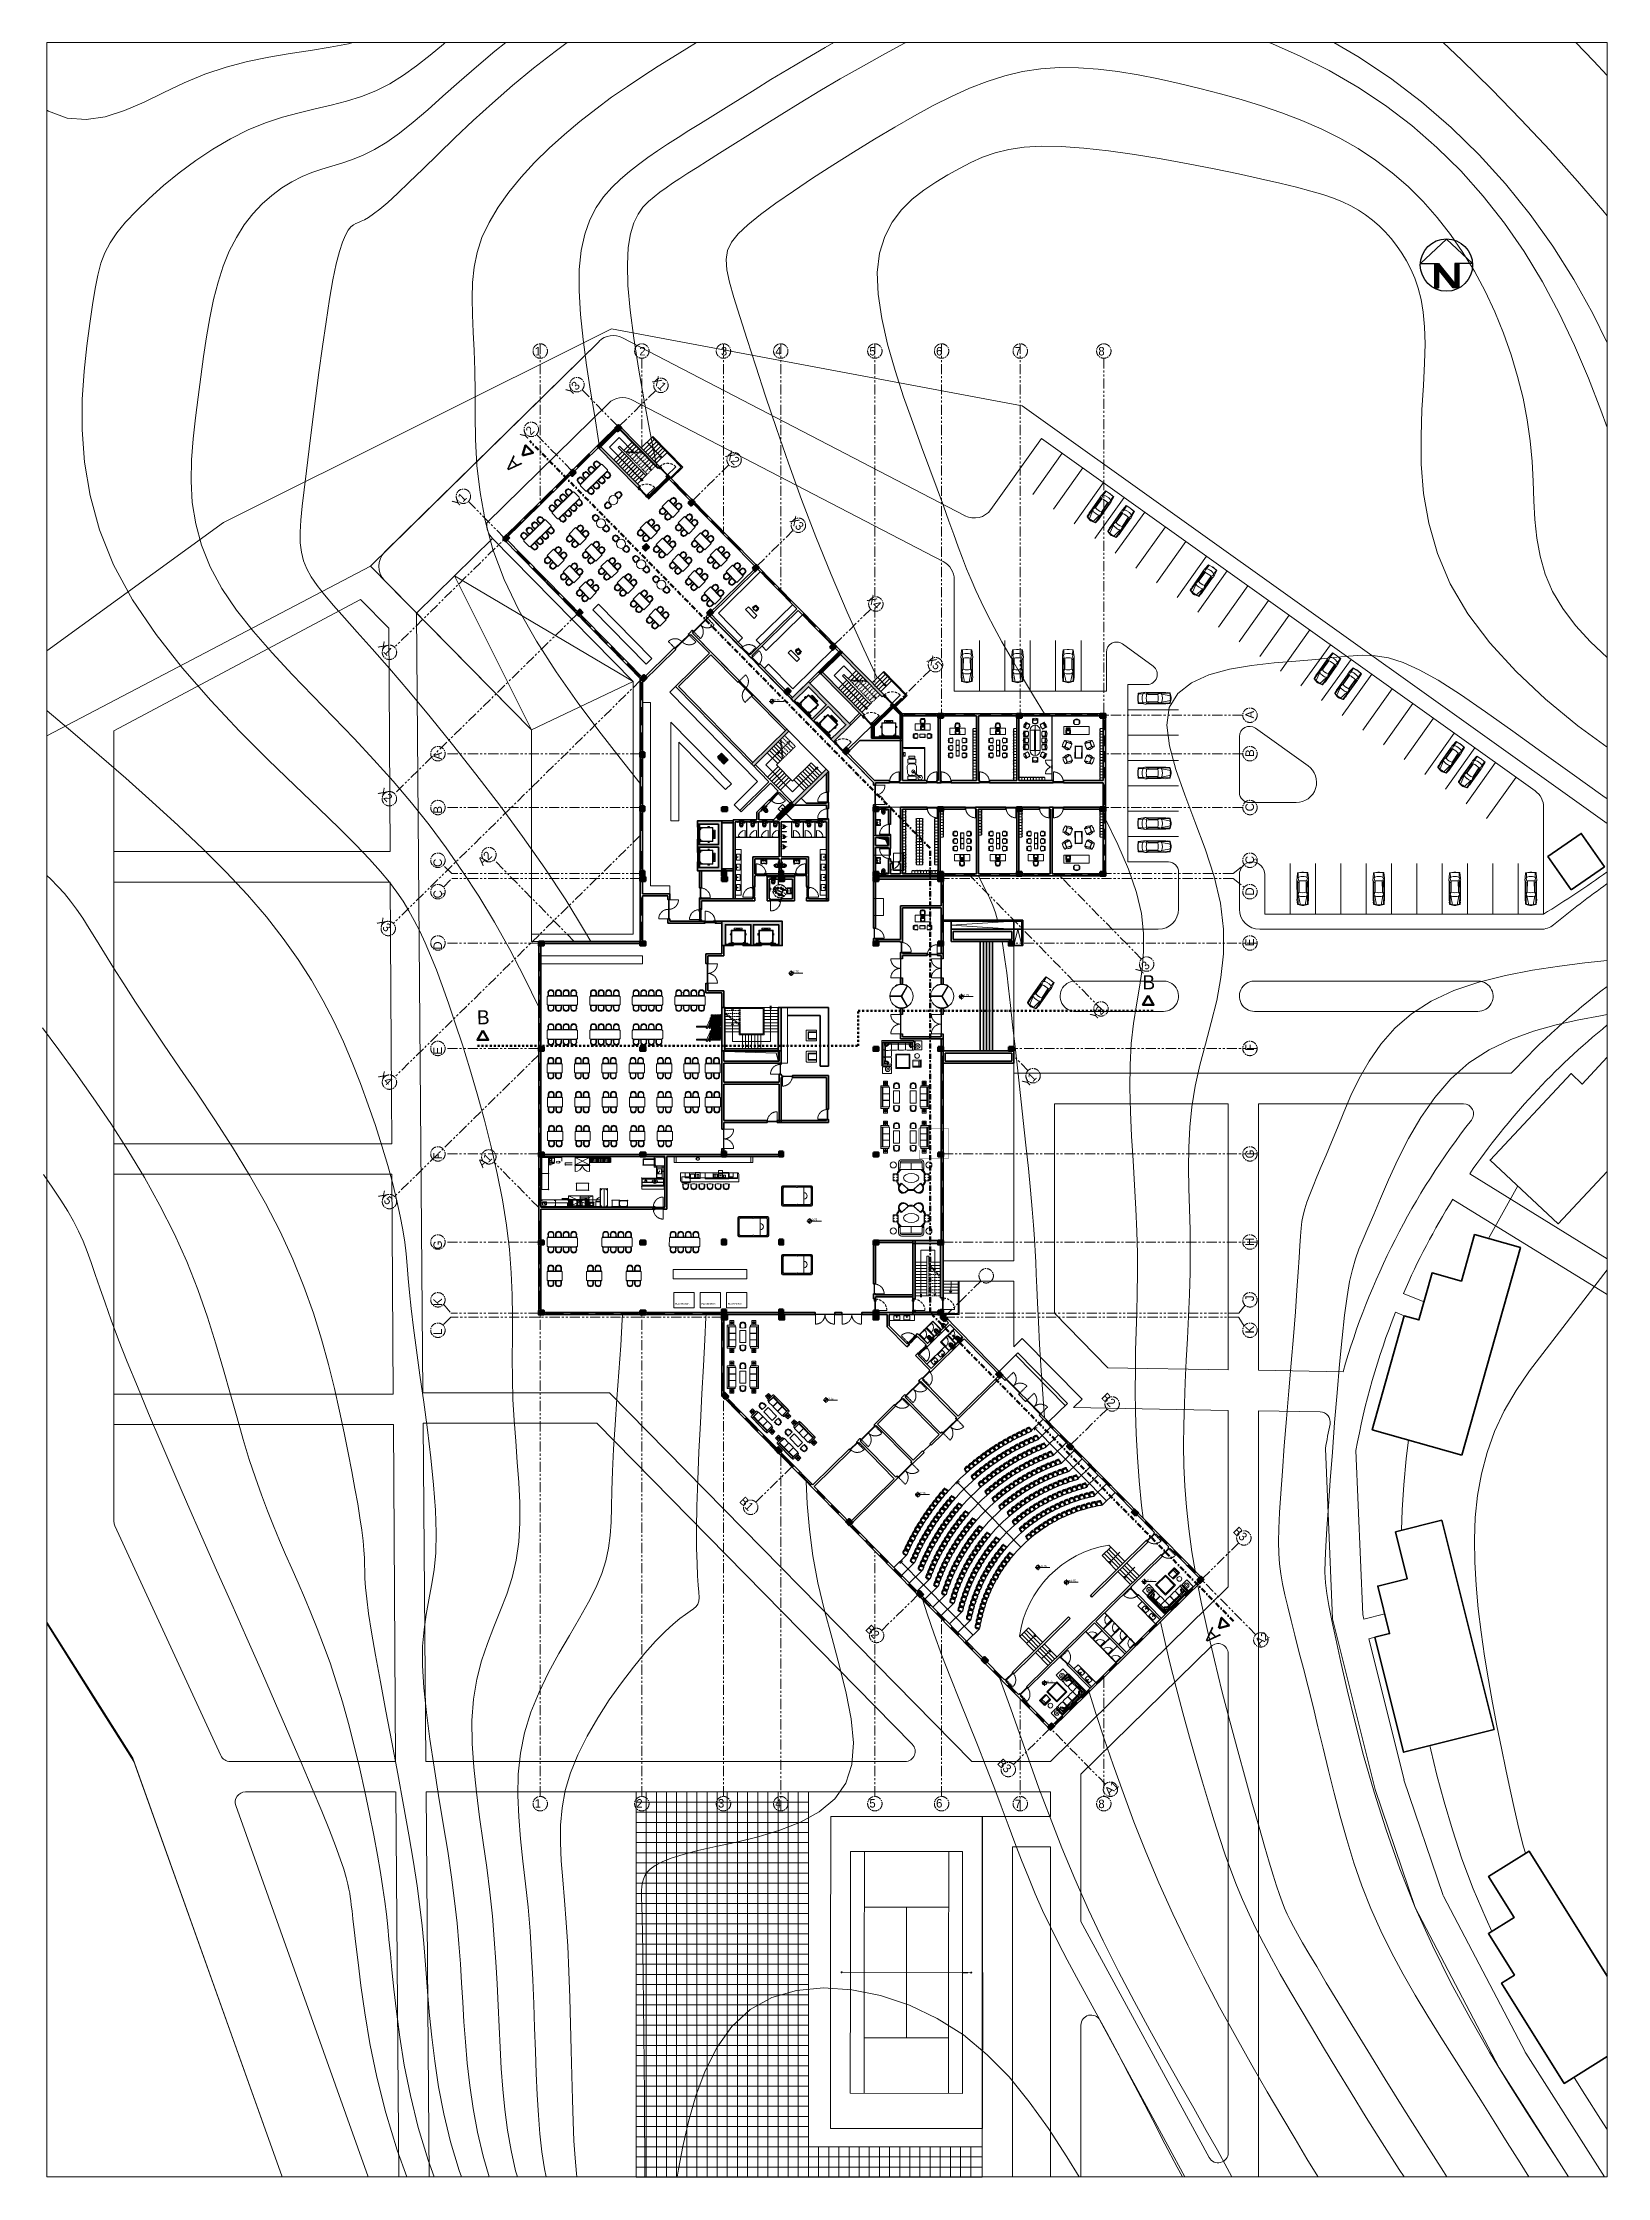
# Model space of a CAD drawing. Header units: millimetres. Extents: x -5316 to 10114, y -10026 to 11025.
import ezdxf

# ---------------------------------------------------------------- set-up
doc = ezdxf.new("R2010")
doc.units = ezdxf.units.MM
for name, pattern in [('CENTER2', [28.575, 19.05, -3.175, 3.175, -3.175]), ('DASHDOT', [1, 0.5, -0.25, 0, -0.25]), ('DASHDOT2', [0.5, 0.25, -0.125, 0, -0.125]), ('DUZ', [0]), ('HIDDEN', [0.375, 0.25, -0.125]), ('hidden-bl', [0.375, 0.25, -0.125]), ('HIDDEN2', [0.1875, 0.125, -0.0625]), ('PHANTOM', [2.5, 1.25, -0.25, 0.25, -0.25, 0.25, -0.25]), ('XREF manor house- spa basement$0$HIDDEN2', [0.1875, 0.125, -0.0625])]:
    doc.linetypes.add(name, pattern=pattern)
doc.layers.get('0').update_dxf_attribs({"lineweight": 0})
for name, color, linetype, lineweight in [('1-Gör3', 252, 'Continuous', 9), ('1m', 12, 'Continuous', 0), ('AKS', 31, 'CENTER2', 5), ('DUVAR', 1, 'Continuous', 35), ('E-Yangın KAPILARI_110_blok kasa', 140, 'Continuous', 13), ('H-ASANSOR', 46, 'Continuous', 5), ('karl', 50, 'Continuous', 20), ('kesit çizgisi', 2, 'DASHDOT2', 50), ('kolon', 5, 'Continuous', 53), ('KOT', 33, 'Continuous', 0), ('malzeme yazıları', 7, 'Continuous', 5), ('MTX-MERDIVEN', 140, 'DUZ', 18), ('MTX-SIVA', 33, 'Continuous', 15), ('PL-KAPI', 43, 'Continuous', 13), ('tefriş', 6, 'Continuous', 25), ('tefrişler', 13, 'Continuous', 5), ('yazi', 9, 'Continuous', 30), ('YOLLAR', 6, 'Continuous', 5), ('öz-cam', 4, 'Continuous', 5)]:
    doc.layers.add(name, color=color, linetype=linetype, lineweight=lineweight)
for name, color, linetype in [('200-EquipBorder-2d', 9, 'Continuous'), ('200-EquipRemBorder-2d', 21, 'Continuous'), ('kot yazıları', 72, 'Continuous'), ('MTX-TEFRIS', 252, 'Continuous'), ('PL-SAFT', 8, 'Continuous'), ('tarama_30', 252, 'Continuous'), ('tarama_40', 251, 'Continuous'), ('TF1', 6, 'Continuous'), ('wc detay', 32, 'Continuous')]:
    doc.layers.add(name, color=color, linetype=linetype)
doc.layers.add('200-InsPoint-3D', color=3, linetype='Continuous', plot=False)
doc.styles.add('ATTR', font='romans.shx', dxfattribs={"width": 0.8, "height": 0.470416})
doc.styles.get("Standard").update_dxf_attribs({"font": 'arial.ttf'})
pattern_1 = [(187.9616323, (291886.9635, 174827.368), (-5.03510833, -9.60436362), [0, -8.55, 0, -9.5625, 0, -9.140625]), (157.9616323, (291886.964, 174827.368), (-16.4873646, -8.9034116), [0, -4.6125, 0, -7.70625, 0, -2.953125]), (117.9616323, (291892.983, 174823.957), (-15.2559763, 8.6083198), [0, -2.8125, 0, -10.125, 0, -13.21875]), (107.9616323, (291892.983, 174823.957), (-17.1456026, 4.04121905), [0, -1.40625, 0, -6.6375, 0, -7.59375])]

msp = doc.modelspace()

# ---------------------------------------------------------------- texts
at = {"layer": '200-InsPoint-3D', "flags": 9}
for p, s in [((-397, 34), '1749.285568453590^I5.742765806909003'), ((-327, 34), '1052.799867390426^I5.301749503378254')]:
    msp.add_attdef('DISTANG', p, s, height=0.1, dxfattribs=at)
msp.add_attdef('DISTANG', (-397, -126), '1029.427514877681^I5.219560611707415', height=0.1, rotation=90, dxfattribs=at)
at = {"layer": 'AKS', "lineweight": -2, "ltscale": 3, "char_height": 83.62}
for s, insert, attachment_point in [('{\\fGoldman|b0|i0|c0|p2;1} ', (-401, 8024), 3), ('{\\fGoldman|b0|i0|c162|p2;2}', (631, 8024), 3), ('{\\fGoldman|b0|i0|c162|p2;3} ', (1435, 8024), 3), ('{\\fGoldman|b0|i0|c162|p2;4}', (1971, 8024), 3), ('{\\fGoldman|b0|i0|c162|p2;5}', (2899, 8024), 3), ('{\\fGoldman|b0|i0|c162|p2;6}', (3557, 8024), 3), ('{\\fGoldman|b0|i0|c162|p2;7} ', (4333, 8024), 3), ('{\\fGoldman|b0|i0|c162|p2;8} ', (5157, 8024), 3), ('{\\fGoldman|b0|i0|c0|p2;1} ', (-401, -6381), 9), ('{\\fGoldman|b0|i0|c162|p2;2}', (601, -6381), 9), ('{\\fGoldman|b0|i0|c162|p2;3}', (1406, -6381), 9), ('{\\fGoldman|b0|i0|c162|p2;4} ', (1971, -6381), 9), ('{\\fGoldman|b0|i0|c162|p2;5}', (2899, -6381), 9), ('{\\fGoldman|b0|i0|c162|p2;6} ', (3557, -6381), 9), ('{\\fGoldman|b0|i0|c162|p2;7}', (4333, -6302), 3), ('{\\fGoldman|b0|i0|c162|p2;8} ', (5157, -6302), 3)]:
    msp.add_mtext_dynamic_manual_height_columns(s, width=115.04, gutter_width=12.5, heights=[91.9], dxfattribs=dict(at, insert=insert, attachment_point=attachment_point))
for s, width, heights, insert, attachment_point, rotation in [('{\\fGoldman|b0|i0|c162|p2;Y3} ', 115.04, [91.9], (-68, 7694), 3, 44.5097), ('{\\fGoldman|b0|i0|c162|p2;X1}', 115.04, [91.9], (844, 7645), 3, 314.5097), ('{\\fGoldman|b0|i0|c162|p2;Y2}', 115.04, [91.9], (-517, 7252), 3, 44.5097), ('{\\fGoldman|b0|i0|c162|p2;X2} ', 115.04, [91.9], (1566, 6910), 3, 314.5097), ('{\\fGoldman|b0|i0|c162|p2;Y1}', 115.04, [91.9], (-1187, 6593), 3, 44.5097), ('{\\fGoldman|b0|i0|c162|p2;X3} ', 115.04, [91.9], (2200, 6266), 3, 314.5097), ('{\\fGoldman|b0|i0|c162|p2;X4} ', 115.04, [91.9], (2963, 5489), 3, 314.5097), ('{\\fGoldman|b0|i0|c162|p2;X1}', 115.04, [91.9], (-1918, 4972), 9, 314.5097), ('{\\fGoldman|b0|i0|c162|p2;X5}', 115.04, [91.9], (3552, 4890), 3, 314.5097), ('{\\fGoldman|b0|i0|c162|p2;A}', 115.04, [91.9], (6546, 4435), 3, 90), ('{\\fGoldman|b0|i0|c162|p2;A} ', 115.04, [91.9], (-1462, 4028), 3, 90), ('{\\fGoldman|b0|i0|c162|p2;B}', 115.04, [91.9], (6546, 4056), 3, 90), ('{\\fGoldman|b0|i0|c162|p2;X2}', 115.04, [91.9], (-1918, 3528), 9, 314.5097), ('{\\fGoldman|b0|i0|c162|p2;B}', 115.04, [91.9], (-1462, 3497), 3, 90), ('{\\fGoldman|b0|i0|c162|p2;C}', 115.04, [91.9], (6546, 3525), 3, 90), ('{\\fGoldman|b0|i0|c162|p2;C} ', 115.04, [91.9], (-1462, 2977), 3, 90), ('{\\fGoldman|b0|i0|c162|p2;A2} ', 115.04, [91.9], (-936, 3059), 3, 44.5097), ('{\\fGoldman|b0|i0|c162|p2;Ç}', 115.04, [91.9], (6546, 3005), 3, 90), ('{\\fGoldman|b0|i0|c162|p2;Ç}', 115.04, [91.9], (-1462, 2667), 3, 90), ('{\\fGoldman|b0|i0|c162|p2;D}', 115.04, [91.9], (6546, 2695), 3, 90), ('{\\fGoldman|b0|i0|c162|p2;X3}', 115.04, [91.9], (-1930, 2248), 9, 314.5097), ('{\\fGoldman|b0|i0|c162|p2;D}', 115.04, [91.9], (-1462, 2161), 3, 90), ('{\\fGoldman|b0|i0|c162|p2;E}', 115.04, [91.9], (6546, 2189), 3, 90), ('{\\fGoldman|b0|i0|c162|p2;Y3}', 115.04, [91.9], (5612, 1916), 9, 44.5097), ('{\\fGoldman|b0|i0|c162|p2;Y2}', 115.04, [91.9], (5163, 1474), 9, 44.5097), ('{\\fGoldman|b0|i0|c162|p2;E} ', 115.04, [91.9], (-1462, 1121), 3, 90), ('{\\fGoldman|b0|i0|c162|p2;F} ', 115.04, [91.9], (6546, 1149), 3, 90), ('{\\fGoldman|b0|i0|c162|p2;X4} ', 115.04, [91.9], (-1917, 733), 9, 314.5097), ('{\\fGoldman|b0|i0|c162|p2;Y1} ', 115.04, [91.9], (4492, 815), 9, 44.5097), ('{\\fGoldman|b0|i0|c162|p2;F} ', 115.04, [91.9], (-1462, 81), 3, 90), ('{\\fGoldman|b0|i0|c162|p2;A1}', 115.04, [91.9], (-937, 78), 3, 44.5097), ('{\\fGoldman|b0|i0|c162|p2;G}', 115.04, [91.9], (6546, 109), 3, 90), ('{\\fGoldman|b0|i0|c162|p2;X5}', 115.04, [91.9], (-1917, -445), 9, 314.5097), ('{\\fGoldman|b0|i0|c162|p2;G} ', 115.04, [91.9], (-1462, -788), 3, 90), ('{\\fGoldman|b0|i0|c162|p2;H} ', 115.04, [91.9], (6546, -760), 3, 90), ('{\\fGoldman|b0|i0|c162|p2;K}', 115.04, [91.9], (-1462, -1358), 3, 90), ('{\\fGoldman|b0|i0|c162|p2;J} ', 115.04, [91.9], (6546, -1330), 3, 90), ('{\\fGoldman|b0|i0|c162|p2;L}', 115.04, [91.9], (-1462, -1658), 3, 90), ('{\\fGoldman|b0|i0|c162|p2;K} ', 115.04, [91.9], (6546, -1630), 3, 90), ('{\\fGoldman|b0|i0|c162|p2;B2} ', 115.04, [91.9], (5273, -2379), 3, 314.5097), ('{\\fGoldman|b0|i0|c162|p2;B1} ', 115.04, [91.9], (1644, -3461), 9, 314.5097), ('{\\fGoldman|b0|i0|c162|p2;B3} ', 115.04, [91.9], (6572, -3700), 3, 314.5097), ('{\\fGoldman|b0|i0|c162|p2;B2}', 115.04, [91.9], (2887, -4725), 9, 314.5097), ('{\\fGoldman|b0|i0|c162|p2;A2} ', 115.04, [91.9], (6788, -4698), 9, 44.5097), ('{\\fGoldman|b0|i0|c162|p2;B3}', 115.04, [91.9], (4186, -6046), 9, 314.5097), ('{\\fGoldman|b0|i0|c162|p2;A1}', 83.62, [36.5], (5305, -6171), 9, 44.5097)]:
    msp.add_mtext_dynamic_manual_height_columns(s, width=width, gutter_width=12.5, heights=heights, dxfattribs=dict(at, insert=insert, attachment_point=attachment_point, rotation=rotation))
at = {"layer": 'kot yazıları'}
for s, p in [('0,75', (1898, 4531)), ('0,75', (2087, 1852)), ('0,75', (3766, 1620)), ('0,75', (2269, -592)), ('0,75', (2430, -2357)), ('0,75', (3336, -3291)), ('-0,75', (4522, -4007)), ('+0,25', (4802, -4154)), ('-0,75', (5570, -4148)), ('-0,75', (4585, -5147))]:
    msp.add_text(s, height=19.9, dxfattribs=at).set_placement(p)
at = {"layer": 'malzeme yazıları', "char_height": 140, "width": 1450.61, "attachment_point": 1}
for s, insert, rotation in [('{\\fGoldman|b0|i0|c162|p2;A}', (-684, 6771), 135.0675), ('{\\fGoldman|b0|i0|c162|p2;A}', (-684, 6771), 135.0675), ('{\\fGoldman|b0|i0|c162|p2;B}', (5529, 1828), 0.5578), ('{\\fGoldman|b0|i0|c162|p2;B}', (5529, 1828), 0.5578), ('{\\fGoldman|b0|i0|c162|p2;B}', (-1034, 1483), 0.5578), ('{\\fGoldman|b0|i0|c162|p2;B}', (-1034, 1483), 0.5578), ('{\\fGoldman|b0|i0|c162|p2;A}', (6206, -4781), 135.0675), ('{\\fGoldman|b0|i0|c162|p2;A}', (6206, -4781), 135.0675)]:
    msp.add_mtext(s, dxfattribs=dict(at, insert=insert, rotation=rotation))
at = {"layer": 'tefrişler'}
for p in [(922, -1420), (1182, -1420), (1442, -1420)]:
    msp.add_text('PLAYSTATION', height=14.7, dxfattribs=at).set_placement(p)
at = {"layer": 'tefrişler', "flags": 9}
for p, s in [((-328, 33), '1029.563014098699^I5.219487484777027'), ((-52, -223), '1029.427514877681^I0')]:
    msp.add_attdef('DISTANG', p, s, height=0.1, dxfattribs=at)
at = {"layer": 'tefrişler', "text_generation_flag": 4, "flags": 9}
for p, s in [((721, -203), '424.8614933577294^I4.721202748616659'), ((592, -252), '1486.606874731851^I5.545370247059122')]:
    msp.add_attdef('DISTANG', p, s, height=0.1, dxfattribs=at)
at = {"layer": 'tefrişler'}
for p, s, rotation in [((767, -52), '781.0249675906646^I5.588447030982885', 270), ((253, -277), '1345.258714295223^I5.550455852153939', 270), ((-260, -457), '1460.308186651023^I5.619139144352902', 180)]:
    msp.add_attdef('DISTANG', p, s, height=0.1, rotation=rotation, dxfattribs=at)
at = {"layer": 'tefrişler', "flags": 9}
for p, s, rotation in [((-397, -286), '1029.427514877681^I5.219560611707415', 90), ((-260, -457), '1142.356093972131^I5.376102913698475', 180), ((-140, -457), '1308.625232830240^I5.524807592969403', 180), ((-130, -457), '1029.427514877681^I5.219560611707415', 180), ((110, -457), '1993.104034907173^I5.232196000065743', 180)]:
    msp.add_attdef('DISTANG', p, s, height=0.1, rotation=rotation, dxfattribs=at)

# ---------------------------------------------------------------- blocks, each defined once
blk = doc.blocks.new('yangın')
at = {"layer": 'E-Yangın KAPILARI_110_blok kasa', "ltscale": 0.0022}
for p, q in [((21348, 82414), (21348, 82536)), ((21234, 82414), (21234, 82423)), ((21348, 82423), (21234, 82423)), ((21240, 82414), (21234, 82414)), ((21345, 82417), (21240, 82417)), ((21240, 82414), (21240, 82417)), ((21247, 82424), (21242, 82424)), ((21242, 82423), (21242, 82424)), ((21242, 82417), (21242, 82416)), ((21247, 82416), (21242, 82416)), ((21244, 82424), (21244, 82427)), ((21244, 82416), (21244, 82413)), ((21246, 82424), (21246, 82427)), ((21246, 82416), (21246, 82413)), ((21247, 82430), (21254, 82430)), ((21254, 82428), (21247, 82428)), ((21247, 82423), (21247, 82424)), ((21247, 82417), (21247, 82416)), ((21254, 82412), (21247, 82412)), ((21254, 82410), (21247, 82410)), ((21255, 82424), (21255, 82427)), ((21255, 82424), (21257, 82424)), ((21255, 82416), (21255, 82413)), ((21255, 82416), (21257, 82416)), ((21257, 82424), (21257, 82427)), ((21257, 82416), (21257, 82413)), ((21345, 82417), (21345, 82414)), ((21345, 82414), (21348, 82414))]:
    blk.add_line(p, q, dxfattribs=at)
at = {"layer": 'E-Yangın KAPILARI_110_blok kasa', "linetype": 'HIDDEN', "ltscale": 100}
blk.add_arc((21348, 82424), 112, 89.9387, 180.6615, dxfattribs=at)
at = {"layer": 'E-Yangın KAPILARI_110_blok kasa', "ltscale": 0.0022}
for centre, radius, start, end in [((21247, 82427), 3.2, 90, 180), ((21247, 82413), 3.2, 180, 270), ((21247, 82427), 1, 90, 180), ((21247, 82413), 1, 180, 270), ((21254, 82427), 3.2, 0, 90), ((21254, 82427), 1, 0, 90), ((21254, 82413), 3.2, 270, 0), ((21254, 82413), 1, 270, 0)]:
    blk.add_arc(centre, radius, start, end, dxfattribs=at)
blk = doc.blocks.new('kapı2')
at = {"layer": 'PL-KAPI'}
for p, q in [((45249, 82798), (45336, 82798)), ((45249, 82793), (45336, 82793)), ((45256, 82792), (45253, 82792)), ((45254, 82798), (45254, 82801)), ((45256, 82798), (45256, 82801)), ((45328, 82792), (45332, 82792))]:
    blk.add_line(p, q, dxfattribs=at)
for points in [[(45237, 82798), (45237, 82800), (45242, 82800), (45242, 82798), (45242, 82798), (45244, 82798), (45244, 82796), (45245, 82796), (45245, 82779), (45242, 82779), (45242, 82777), (45237, 82777), (45237, 82779)], [(45257, 82798), (45257, 82798), (45252, 82798), (45252, 82798)], [(45256, 82793), (45256, 82788), (45253, 82788), (45253, 82793)], [(45256, 82788), (45256, 82783), (45328, 82783), (45328, 82788)], [(45328, 82793), (45328, 82788), (45332, 82788), (45332, 82793)], [(45348, 82798), (45348, 82800), (45343, 82800), (45343, 82798), (45343, 82798), (45341, 82798), (45341, 82796), (45340, 82796), (45340, 82779), (45343, 82779), (45343, 82777), (45348, 82777), (45348, 82779)]]:
    blk.add_lwpolyline(points, dxfattribs=at)
at = {"layer": 'PL-KAPI', "color": 251, "linetype": 'HIDDEN', "ltscale": 20, "true_color": 0x505050}
blk.add_lwpolyline([(45244, 82798, -0.420196), (45341, 82897), (45341, 82798)], format="xyb", dxfattribs=at)
at = {"layer": 'PL-KAPI'}
for points in [[(45244, 82798), (45249, 82798), (45249, 82793), (45245, 82793), (45245, 82796), (45244, 82796)], [(45341, 82798), (45336, 82798), (45336, 82793), (45340, 82793), (45340, 82796), (45341, 82796)]]:
    blk.add_lwpolyline(points, close=True, dxfattribs=at)
blk.add_lwpolyline([(45254, 82788), (45254, 82782, 0.414214), (45256, 82780), (45328, 82780, 0.414214), (45330, 82782), (45330, 82788)], format="xyb", dxfattribs=at)
for centre, radius in [((45255, 82803), 2.5), ((45341, 82799), 0.75)]:
    blk.add_circle(centre, radius, dxfattribs=at)
blk = doc.blocks.new('q3r32r')
at = {"layer": 'PL-KAPI'}
for p, q in [((44471, 82655), (44469, 82655)), ((44471, 82653), (44469, 82653)), ((44472, 82660), (44472, 82573)), ((44477, 82660), (44477, 82573)), ((44478, 82653), (44478, 82656)), ((44478, 82581), (44478, 82577))]:
    blk.add_line(p, q, dxfattribs=at)
at = {"layer": 'PL-KAPI', "color": 251, "linetype": 'HIDDEN', "ltscale": 20, "true_color": 0x505050}
blk.add_lwpolyline([(44472, 82665, 0.420196), (44373, 82568), (44472, 82568)], format="xyb", dxfattribs=at)
at = {"layer": 'PL-KAPI'}
for points in [[(44472, 82672), (44470, 82672), (44470, 82667), (44472, 82667), (44472, 82667), (44472, 82665), (44473, 82665), (44473, 82664), (44491, 82664), (44491, 82667), (44493, 82667), (44493, 82672), (44492, 82672)], [(44472, 82561), (44470, 82561), (44470, 82566), (44472, 82566), (44472, 82566), (44472, 82568), (44473, 82568), (44473, 82569), (44491, 82569), (44491, 82566), (44493, 82566), (44493, 82561), (44492, 82561)], [(44472, 82652), (44471, 82652), (44471, 82657), (44472, 82657)], [(44477, 82653), (44481, 82653), (44481, 82656), (44477, 82656)], [(44477, 82581), (44481, 82581), (44481, 82577), (44477, 82577)], [(44481, 82653), (44487, 82653), (44487, 82581), (44481, 82581)]]:
    blk.add_lwpolyline(points, dxfattribs=at)
for points in [[(44472, 82665), (44472, 82660), (44477, 82660), (44477, 82664), (44473, 82664), (44473, 82665)], [(44472, 82568), (44472, 82573), (44477, 82573), (44477, 82569), (44473, 82569), (44473, 82568)]]:
    blk.add_lwpolyline(points, close=True, dxfattribs=at)
blk.add_lwpolyline([(44481, 82655), (44487, 82655, -0.414214), (44489, 82653), (44489, 82581, -0.414214), (44487, 82579), (44481, 82579)], format="xyb", dxfattribs=at)
for centre, radius in [((44467, 82654), 2.5), ((44471, 82568), 0.75)]:
    blk.add_circle(centre, radius, dxfattribs=at)
blk = doc.blocks.new('w3rfwef')
at = {"layer": 'tefrişler'}
h = blk.add_hatch(dxfattribs=at)
h.set_pattern_fill('ANSI31', color=256, style=0)
h.set_pattern_definition([(45, (22251.6596, 68808.38654), (-0.08838834765, 0.08838834765), [])])
h.paths.add_polyline_path([(46308, 90393), (46306, 90393), (46306, 90391, 0.414214)])
h.paths.add_polyline_path([(46306, 90395, 0.414214), (46303, 90393), (46306, 90393)])
for p, q in [((46299, 90392), (46293, 90391)), ((46300, 90395), (46294, 90397)), ((46299, 90393), (46296, 90394)), ((46301, 90389), (46296, 90385)), ((46301, 90398), (46297, 90402)), ((46300, 90390), (46297, 90389)), ((46300, 90396), (46298, 90398)), ((46302, 90388), (46300, 90386)), ((46303, 90398), (46301, 90401)), ((46303, 90387), (46301, 90381)), ((46304, 90399), (46302, 90405)), ((46306, 90393), (46302, 90393)), ((46305, 90387), (46304, 90384)), ((46306, 90399), (46306, 90402)), ((46306, 90393), (46306, 90397)), ((46306, 90393), (46306, 90389)), ((46306, 90393), (46309, 90393)), ((46306, 90387), (46307, 90381)), ((46307, 90399), (46309, 90405)), ((46308, 90387), (46309, 90384)), ((46309, 90398), (46310, 90401)), ((46309, 90388), (46313, 90383)), ((46310, 90398), (46314, 90402)), ((46310, 90389), (46313, 90387)), ((46311, 90396), (46313, 90398)), ((46311, 90390), (46317, 90388)), ((46312, 90395), (46317, 90397)), ((46312, 90393), (46318, 90394)), ((46312, 90392), (46315, 90391))]:
    blk.add_line(p, q, dxfattribs=at)
blk.add_lwpolyline([(46286, 90373), (46326, 90373), (46326, 90413), (46286, 90413)], close=True, dxfattribs=at)
for radius in [12.5, 6.25, 2.25]:
    blk.add_circle((46306, 90393), radius, dxfattribs=at)
blk = doc.blocks.new('334g34g')
at = {"layer": 'tefrişler'}
h = blk.add_hatch(dxfattribs=at)
h.set_pattern_fill('AR-SAND', color=256, style=0)
h.set_pattern_definition([(37.5, (28479.9502, 65810.4538), (-0.06299336, 1.92682377), [0, -1.52, 0, -1.7, 0, -1.625]), (7.5, (28479.9502, 65810.4538), (1.7697767, 2.82214607), [0, -0.82, 0, -1.37, 0, -0.525]), (327.5, (28478.7202, 65810.4538), (3.11414186, 0.00565905), [0, -0.5, 0, -1.8, 0, -2.35]), (317.5, (28478.7202, 65810.4538), (3.0061266, 0.87767556), [0, -0.25, 0, -1.18, 0, -1.35])])
h.paths.add_polyline_path([(46075, 90424, -0.414214), (46072, 90427), (46072, 90422, 0.414214), (46075, 90419)])
h.paths.add_polyline_path([(46200, 90422), (46200, 90427, -0.414214), (46197, 90424), (46197, 90419, 0.414214)])
for p, q in [((46056, 90436), (46056, 90362)), ((46059, 90439), (46068, 90439)), ((46059, 90359), (46068, 90359)), ((46071, 90424), (46071, 90436)), ((46071, 90362), (46071, 90424)), ((46265, 90439), (46072, 90439)), ((46072, 90427), (46072, 90439)), ((46072, 90427), (46072, 90436)), ((46072, 90427), (46072, 90422)), ((46136, 90418), (46072, 90418)), ((46262, 90439), (46075, 90439)), ((46262, 90424), (46075, 90424)), ((46075, 90424), (46075, 90419)), ((46262, 90419), (46075, 90419)), ((46265, 90418), (46137, 90418)), ((46262, 90424), (46262, 90419)), ((46265, 90427), (46265, 90439)), ((46265, 90427), (46265, 90436)), ((46265, 90427), (46265, 90436)), ((46265, 90427), (46265, 90422)), ((46265, 90427), (46265, 90422)), ((46266, 90424), (46266, 90436)), ((46266, 90362), (46266, 90424)), ((46278, 90439), (46269, 90439)), ((46278, 90359), (46269, 90359)), ((46281, 90436), (46281, 90362))]:
    blk.add_line(p, q, dxfattribs=at)
for points in [[(46072, 90418), (46072, 90357, 0.414214), (46075, 90354), (46133, 90354, 0.414214), (46136, 90357), (46136, 90418)], [(46137, 90418), (46137, 90357, 0.414214), (46140, 90354), (46197, 90354, 0.414214), (46200, 90357), (46200, 90418)], [(46201, 90418), (46201, 90357, 0.414214), (46204, 90354), (46262, 90354, 0.414214), (46265, 90357), (46265, 90418)]]:
    blk.add_lwpolyline(points, format="xyb", dxfattribs=at)
for centre, start, end in [((46059, 90436), 90, 180), ((46059, 90362), 180, 270), ((46068, 90436), 0, 90), ((46068, 90362), 270, 0), ((46075, 90436), 90, 180), ((46075, 90427), 180, 270), ((46075, 90422), 180, 270), ((46262, 90436), 0, 90), ((46262, 90427), 270, 0), ((46262, 90422), 270, 0), ((46269, 90436), 90, 180), ((46269, 90362), 180, 270), ((46278, 90436), 0, 90), ((46278, 90362), 270, 0)]:
    blk.add_arc(centre, 3, start, end, dxfattribs=at)
blk = doc.blocks.new('ergerg3')
at = {"layer": 'tefrişler'}
for p, q in [((46076, 90313), (46050, 90313)), ((46261, 90313), (46287, 90313)), ((46031, 90304), (46032, 90303)), ((46031, 90264), (46032, 90265)), ((46034, 90305), (46032, 90306)), ((46034, 90263), (46032, 90262)), ((46076, 90255), (46050, 90255)), ((46081, 90308), (46051, 90308)), ((46081, 90260), (46051, 90260)), ((46256, 90308), (46286, 90308)), ((46256, 90260), (46286, 90260)), ((46261, 90255), (46287, 90255)), ((46302, 90305), (46304, 90306)), ((46302, 90263), (46304, 90262)), ((46306, 90304), (46304, 90303)), ((46306, 90264), (46304, 90265))]:
    blk.add_line(p, q, dxfattribs=at)
blk.add_lwpolyline([(46228, 90254), (46108, 90254), (46108, 90314), (46228, 90314)], close=True, dxfattribs=at)
for centre, radius, start, end in [((46055, 90284), 29.3, 99.6207, 260.3793), ((46079, 90311), 3.06, 270, 149.2929), ((46258, 90311), 3.06, 30.7071, 270), ((46282, 90284), 29.3, 279.6207, 80.3793), ((46054, 90284), 24.6, 98.4522, 261.5478), ((46032, 90305), 1.49, 81.6625, 200.1786), ((46032, 90263), 1.49, 159.8214, 278.3375), ((46058, 90284), 24.5, 97.5642, 262.4358), ((46079, 90257), 3.06, 210.7071, 90), ((46081, 90307), 1, 0, 90), ((46081, 90261), 1, 270, 0), ((45940, 90284), 144, 350.6613, 9.3387), ((46397, 90284), 144, 170.6613, 189.3387), ((46256, 90307), 1, 90, 180), ((46256, 90261), 1, 180, 270), ((46258, 90257), 3.06, 90, 329.2929), ((46279, 90284), 24.5, 277.5642, 82.4358), ((46283, 90284), 24.6, 278.4522, 81.5478), ((46305, 90305), 1.49, 339.8214, 98.3375), ((46305, 90263), 1.49, 261.6625, 20.1786)]:
    blk.add_arc(centre, radius, start, end, dxfattribs=at)
blk = doc.blocks.new('*U16')
at = {"color": 251, "linetype": 'HIDDEN', "ltscale": 20, "true_color": 0x505050}
for points in [[(45317.131713, 89823.562754, 0.4142135624), (45222.131713, 89918.562754), (45222.131713, 89823.562754)], [(45317.131713, 89823.562754, -0.4142135624), (45412.131713, 89918.562754), (45412.131713, 89823.562754)]]:
    blk.add_lwpolyline(points, format="xyb", dxfattribs=at)
at = {"layer": 'PL-KAPI'}
for p, q in [((45222.131713, 89823.562754), (45412.131713, 89823.562754)), ((45222.131713, 89818.562754), (45412.131713, 89818.562754)), ((45317.131713, 89823.562754), (45317.131713, 89818.562754))]:
    blk.add_line(p, q, dxfattribs=at)
for points in [[(45219.631713, 89823.562754), (45222.131713, 89823.562754), (45222.131713, 89803.562754), (45219.631713, 89803.562754)], [(45412.131713, 89823.562754), (45414.631713, 89823.562754), (45414.631713, 89803.562754), (45412.131713, 89803.562754)]]:
    blk.add_lwpolyline(points, close=True, dxfattribs=at)
blk = doc.blocks.new('*U17')
at = {"color": 251, "linetype": 'HIDDEN', "ltscale": 20, "true_color": 0x505050}
for points in [[(45867, 89824, 0.414214), (45772, 89919), (45772, 89824)], [(45867, 89824, -0.414214), (45962, 89919), (45962, 89824)]]:
    blk.add_lwpolyline(points, format="xyb", dxfattribs=at)
at = {"layer": 'PL-KAPI'}
for p, q in [((45962, 89824), (45772, 89824)), ((45962, 89819), (45772, 89819)), ((45867, 89824), (45867, 89819))]:
    blk.add_line(p, q, dxfattribs=at)
for points in [[(45772, 89824), (45770, 89824), (45770, 89804), (45772, 89804)], [(45965, 89824), (45962, 89824), (45962, 89804), (45965, 89804)]]:
    blk.add_lwpolyline(points, close=True, dxfattribs=at)
blk = doc.blocks.new('masa1')
at = {"layer": 'tefrişler'}
for p, q in [((43516, 81949), (43521, 81974)), ((43519, 81944), (43525, 81973)), ((43532, 81988), (43531, 81990)), ((43534, 81991), (43535, 81989)), ((43567, 81934), (43573, 81963)), ((43573, 81983), (43571, 81982)), ((43572, 81937), (43578, 81962)), ((43573, 81979), (43574, 81981)), ((43589, 81934), (43594, 81959)), ((43593, 81928), (43599, 81957)), ((43605, 81973), (43605, 81975)), ((43607, 81976), (43608, 81974)), ((43640, 81918), (43646, 81947)), ((43646, 81968), (43645, 81966)), ((43646, 81964), (43648, 81966)), ((43646, 81922), (43651, 81947)), ((43662, 81918), (43668, 81943)), ((43666, 81913), (43672, 81942)), ((43679, 81957), (43678, 81959)), ((43680, 81960), (43681, 81959)), ((43714, 81903), (43720, 81932)), ((43720, 81952), (43718, 81951)), ((43719, 81906), (43724, 81931)), ((43720, 81949), (43721, 81950)), ((43736, 81903), (43741, 81928)), ((43739, 81897), (43745, 81926)), ((43752, 81942), (43751, 81944)), ((43754, 81945), (43755, 81943)), ((43787, 81887), (43793, 81916)), ((43793, 81937), (43791, 81935)), ((43792, 81891), (43798, 81916)), ((43793, 81933), (43795, 81935)), ((43492, 81838), (43487, 81813)), ((43492, 81796), (43490, 81794)), ((43498, 81841), (43491, 81812)), ((43492, 81792), (43493, 81793)), ((43531, 81784), (43530, 81785)), ((43532, 81787), (43533, 81785)), ((43545, 81831), (43539, 81802)), ((43549, 81826), (43543, 81801)), ((43566, 81822), (43560, 81797)), ((43565, 81780), (43563, 81778)), ((43571, 81826), (43565, 81797)), ((43565, 81776), (43567, 81778)), ((43604, 81768), (43603, 81770)), ((43606, 81771), (43607, 81769)), ((43619, 81816), (43612, 81787)), ((43622, 81810), (43617, 81785)), ((43639, 81807), (43634, 81782)), ((43638, 81765), (43637, 81763)), ((43644, 81810), (43638, 81781)), ((43638, 81761), (43640, 81762)), ((43678, 81753), (43677, 81755)), ((43679, 81756), (43680, 81754)), ((43692, 81800), (43686, 81771)), ((43696, 81795), (43690, 81770)), ((43712, 81791), (43707, 81766)), ((43712, 81749), (43710, 81747)), ((43718, 81795), (43712, 81766)), ((43712, 81745), (43713, 81747)), ((43751, 81737), (43750, 81739)), ((43752, 81741), (43753, 81738)), ((43765, 81785), (43759, 81756)), ((43769, 81780), (43764, 81754))]:
    blk.add_line(p, q, dxfattribs=at)
blk.add_lwpolyline([(43496, 81849), (43770, 81791, 0.414214), (43782, 81799), (43796, 81868, 0.414214), (43789, 81879), (43515, 81937, 0.414214), (43503, 81929), (43488, 81861, 0.414214)], format="xyb", close=True, dxfattribs=at)
for centre, radius, start, end in [((43517, 81946), 3.06, 108.8162, 348.1092), ((43520, 81943), 1, 168.1092, 258.1092), ((43572, 82076), 144, 248.7705, 267.4478), ((43548, 81963), 29.3, 357.7298, 158.4885), ((43548, 81961), 24.5, 355.6734, 160.5449), ((43548, 81964), 24.6, 356.5614, 159.6569), ((43533, 81990), 1.49, 57.9306, 176.4467), ((43566, 81934), 1, 258.1092, 348.1092), ((43570, 81935), 3.06, 168.1092, 47.4021), ((43573, 81982), 1.49, 339.7716, 98.2877), ((43590, 81931), 3.06, 108.8162, 348.1092), ((43594, 81928), 1, 168.1092, 258.1092), ((43645, 82061), 144, 248.7705, 267.4478), ((43622, 81948), 29.3, 357.7298, 158.4885), ((43621, 81945), 24.5, 355.6734, 160.5449), ((43622, 81949), 24.6, 356.5614, 159.6569), ((43606, 81975), 1.49, 57.9306, 176.4467), ((43639, 81918), 1, 258.1092, 348.1092), ((43644, 81919), 3.06, 168.1092, 47.4021), ((43646, 81966), 1.49, 339.7716, 98.2877), ((43663, 81915), 3.06, 108.8162, 348.1092), ((43667, 81912), 1, 168.1092, 258.1092), ((43719, 82045), 144, 248.7705, 267.4478), ((43695, 81933), 29.3, 357.7298, 158.4885), ((43694, 81930), 24.5, 355.6734, 160.5449), ((43695, 81933), 24.6, 356.5614, 159.6569), ((43680, 81959), 1.49, 57.9306, 176.4467), ((43713, 81903), 1, 258.1092, 348.1092), ((43717, 81904), 3.06, 168.1092, 47.4021), ((43720, 81951), 1.49, 339.7716, 98.2877), ((43737, 81900), 3.06, 108.8162, 348.1092), ((43740, 81897), 1, 168.1092, 258.1092), ((43792, 82030), 144, 248.7705, 267.4478), ((43768, 81917), 29.3, 357.7298, 158.4885), ((43769, 81918), 24.6, 356.5614, 159.6569), ((43768, 81914), 24.5, 355.6734, 160.5449), ((43753, 81944), 1.49, 57.9306, 176.4467), ((43790, 81889), 3.06, 168.1092, 47.4021), ((43793, 81935), 1.49, 339.7716, 98.2877), ((43516, 81811), 29.3, 177.7298, 338.4885), ((43491, 81793), 1.49, 159.7716, 278.2877), ((43494, 81840), 3.06, 348.1092, 227.4021), ((43516, 81811), 24.6, 176.5614, 339.6569), ((43517, 81814), 24.5, 175.6734, 340.5449), ((43499, 81841), 1, 78.1092, 168.1092), ((43492, 81699), 144, 68.7705, 87.4478), ((43532, 81785), 1.49, 237.9306, 356.4467), ((43544, 81832), 1, 348.1092, 78.1092), ((43548, 81829), 3.06, 288.8162, 168.1092), ((43590, 81796), 29.3, 177.7298, 338.4885), ((43565, 81778), 1.49, 159.7716, 278.2877), ((43568, 81825), 3.06, 348.1092, 227.4021), ((43589, 81795), 24.6, 176.5614, 339.6569), ((43590, 81799), 24.5, 175.6734, 340.5449), ((43572, 81826), 1, 78.1092, 168.1092), ((43566, 81683), 144, 68.7705, 87.4478), ((43605, 81769), 1.49, 237.9306, 356.4467), ((43618, 81816), 1, 348.1092, 78.1092), ((43621, 81813), 3.06, 288.8162, 168.1092), ((43663, 81781), 29.3, 177.7298, 338.4885), ((43638, 81762), 1.49, 159.7716, 278.2877), ((43641, 81809), 3.06, 348.1092, 227.4021), ((43663, 81780), 24.6, 176.5614, 339.6569), ((43664, 81784), 24.5, 175.6734, 340.5449), ((43645, 81810), 1, 78.1092, 168.1092), ((43639, 81668), 144, 68.7705, 87.4478), ((43678, 81754), 1.49, 237.9306, 356.4467), ((43691, 81801), 1, 348.1092, 78.1092), ((43695, 81798), 3.06, 288.8162, 168.1092), ((43736, 81765), 29.3, 177.7298, 338.4885), ((43711, 81747), 1.49, 159.7716, 278.2877), ((43714, 81794), 3.06, 348.1092, 227.4021), ((43737, 81768), 24.5, 175.6734, 340.5449), ((43736, 81764), 24.6, 176.5614, 339.6569), ((43719, 81795), 1, 78.1092, 168.1092), ((43713, 81652), 144, 68.7705, 87.4478), ((43752, 81738), 1.49, 237.9306, 356.4467), ((43764, 81785), 1, 348.1092, 78.1092), ((43768, 81782), 3.06, 288.8162, 168.1092), ((43786, 81887), 1, 258.1092, 348.1092)]:
    blk.add_arc(centre, radius, start, end, dxfattribs=at)
blk = doc.blocks.new('kapı1')
at = {"layer": 'PL-KAPI', "lineweight": 15}
for p, q in [((41681, 82763), (41681, 82573)), ((41686, 82763), (41686, 82573)), ((41686, 82668), (41681, 82668))]:
    blk.add_line(p, q, dxfattribs=at)
for points in [[(41693, 82765), (41693, 82763), (41673, 82763), (41673, 82765)], [(41673, 82573), (41673, 82570), (41693, 82570), (41693, 82573)]]:
    blk.add_lwpolyline(points, close=True, dxfattribs=at)
at = {"layer": 'PL-KAPI', "linetype": 'HIDDEN', "ltscale": 20}
for points in [[(41684, 82668, 0.414214), (41779, 82763), (41684, 82763)], [(41679, 82668, 0.414214), (41584, 82573), (41679, 82573)]]:
    blk.add_lwpolyline(points, format="xyb", dxfattribs=at)
blk = doc.blocks.new('şshj')
at = {"layer": 'H-ASANSOR'}
for p, q in [((27797, 10390), (27797, 10389)), ((27797, 10384), (27797, 10383)), ((27982, 10390), (27982, 10389)), ((27982, 10384), (27982, 10383))]:
    blk.add_line(p, q, dxfattribs=at)
for points in [[(27850, 10542), (27932, 10542), (27932, 10527), (27850, 10527)], [(27813, 10479), (27812, 10472), (27811, 10472), (27811, 10479), (27811, 10481), (27811, 10488), (27812, 10488), (27813, 10481), (27820, 10481), (27820, 10479)], [(27847, 10380), (27847, 10376), (27844, 10376), (27844, 10380)], [(27847, 10391), (27847, 10388), (27890, 10388), (27890, 10391)], [(27847, 10385), (27847, 10382), (27890, 10382), (27890, 10385)], [(27848, 10391), (27848, 10389), (27890, 10389), (27890, 10391)], [(27848, 10385), (27848, 10382), (27890, 10382), (27890, 10385)], [(27932, 10391), (27932, 10388), (27890, 10388), (27890, 10391)], [(27932, 10391), (27932, 10389), (27890, 10389), (27890, 10391)], [(27932, 10385), (27932, 10382), (27890, 10382), (27890, 10385)], [(27932, 10385), (27932, 10382), (27890, 10382), (27890, 10385)], [(27933, 10380), (27933, 10376), (27935, 10376), (27935, 10380)], [(27967, 10479), (27967, 10472), (27968, 10472), (27969, 10479), (27969, 10481), (27968, 10488), (27967, 10488), (27967, 10481), (27960, 10481), (27960, 10479)]]:
    blk.add_lwpolyline(points, close=True, dxfattribs=at)
at = {"layer": 'H-ASANSOR', "ltscale": 400}
for points in [[(27850, 10542), (27932, 10527)], [(27932, 10542), (27850, 10527)], [(27847, 10393), (27932, 10393)], [(27932, 10387), (27847, 10387)], [(27847, 10386), (27932, 10386)], [(27847, 10380), (27932, 10380)], [(27847, 10378), (27932, 10378)], [(27847, 10376), (27932, 10376)]]:
    blk.add_lwpolyline(points, dxfattribs=at)
at = {"layer": 'H-ASANSOR'}
for points in [[(27847, 10388), (27847, 10387), (27795, 10387), (27795, 10393), (27847, 10393), (27847, 10391)], [(27847, 10382), (27847, 10380), (27795, 10380), (27795, 10386), (27847, 10386), (27847, 10385)], [(27847, 10390), (27797, 10390)], [(27847, 10389), (27797, 10389)], [(27847, 10384), (27797, 10384)], [(27847, 10383), (27797, 10383)], [(27847, 10380), (27847, 10375), (27844, 10375), (27844, 10380), (27847, 10380)], [(27932, 10388), (27932, 10387), (27984, 10387), (27984, 10393), (27932, 10393), (27932, 10391)], [(27932, 10390), (27982, 10390)], [(27932, 10389), (27982, 10389)], [(27932, 10382), (27932, 10380), (27984, 10380), (27984, 10386), (27932, 10386), (27932, 10385)], [(27932, 10384), (27982, 10384)], [(27932, 10383), (27982, 10383)], [(27932, 10380), (27932, 10375), (27936, 10375), (27936, 10380), (27932, 10380)]]:
    blk.add_lwpolyline(points, dxfattribs=at)
blk.add_lwpolyline([(27960, 10393), (27960, 10521), (27820, 10521), (27820, 10393), (27845, 10393), (27845, 10398), (27841, 10398, -0.414214), (27840, 10399), (27840, 10400, 0.414214), (27839, 10401), (27829, 10401, -0.414214), (27828, 10402), (27828, 10418, 0.414214), (27827, 10419), (27826, 10419, -0.414214), (27825, 10420), (27825, 10516), (27955, 10516), (27955, 10420, -0.414214), (27954, 10419), (27953, 10419, 0.414214), (27952, 10418), (27952, 10402, -0.414214), (27951, 10401), (27941, 10401, 0.414214), (27940, 10400), (27940, 10399, -0.414214), (27939, 10398), (27935, 10398), (27935, 10393), (27960, 10393)], format="xyb", dxfattribs=at)
for centre in [(27855, 10539), (27855, 10529), (27927, 10539), (27927, 10529)]:
    blk.add_circle(centre, 0.852, dxfattribs=at)
blk = doc.blocks.new('tekerlekli sandalye')
at = {"layer": 'MTX-TEFRIS', "linetype": 'XREF manor house- spa basement$0$HIDDEN2', "ltscale": 20}
for p, q in [((44995, 83283), (44988, 83266)), ((44988, 83267), (45018, 83255)), ((44989, 83288), (45096, 83245)), ((44994, 83283), (45010, 83276)), ((44996, 83288), (45012, 83282)), ((44997, 83287), (45004, 83305)), ((45002, 83263), (45019, 83257)), ((45003, 83304), (45033, 83292)), ((45009, 83278), (45003, 83262)), ((45003, 83249), (45021, 83242)), ((45022, 83244), (45004, 83252)), ((45006, 83252), (45004, 83248)), ((45011, 83281), (45017, 83297)), ((45014, 83251), (45060, 83233)), ((45034, 83298), (45015, 83250)), ((45016, 83297), (45032, 83290)), ((45020, 83241), (45022, 83246)), ((45043, 83296), (45025, 83304)), ((45026, 83302), (45027, 83307)), ((45026, 83306), (45044, 83299)), ((45028, 83239), (45086, 83216)), ((45087, 83219), (45029, 83242)), ((45031, 83242), (45029, 83238)), ((45033, 83297), (45079, 83279)), ((45035, 83234), (45077, 83217)), ((45044, 83301), (45042, 83296)), ((45108, 83271), (45050, 83294)), ((45051, 83292), (45052, 83297)), ((45051, 83297), (45109, 83274)), ((45081, 83288), (45056, 83225)), ((45060, 83295), (45102, 83279)), ((45062, 83237), (45074, 83233)), ((45063, 83239), (45074, 83235)), ((45072, 83232), (45074, 83236)), ((45076, 83272), (45088, 83268)), ((45077, 83275), (45088, 83270)), ((45085, 83215), (45086, 83220)), ((45088, 83271), (45086, 83267)), ((45108, 83275), (45106, 83270))]:
    blk.add_line(p, q, dxfattribs=at)
for radius in [65, 2]:
    blk.add_circle((45048, 83265), radius, dxfattribs=at)
for centre, radius, start, end in [((45010, 83269), 26, 133.2443, 180.8932), ((45017, 83287), 26, 135.6535, 183.3023), ((45053, 83250), 28.5, 210.424, 286.1226), ((45061, 83272), 28.5, 30.424, 106.1226), ((45013, 83278), 65, 314.6952, 1.8515)]:
    blk.add_arc(centre, radius, start, end, dxfattribs=at)
blk = doc.blocks.new('23rf2t3')
at = {"layer": 'tefrişler'}
for p, q in [((44203, 83248, 0), (44213, 83248, 0)), ((44203, 83248, 0), (44213, 83248, 0)), ((44208, 83243, 0), (44208, 83253, 0))]:
    blk.add_line(p, q, dxfattribs=at)
blk.add_lwpolyline([(44178, 83235), (44178, 83273), (44238, 83273), (44238, 83235)], close=True, dxfattribs=at)
at = {"layer": 'tefrişler', "elevation": 0}
for points in [[(44200, 83231), (44200, 83227), (44196, 83227), (44196, 83231)], [(44216, 83231), (44216, 83227), (44220, 83227), (44220, 83231)]]:
    blk.add_lwpolyline(points, close=True, dxfattribs=at)
blk.add_lwpolyline([(44210, 83231), (44210, 83231), (44210, 83227), (44206, 83227), (44206, 83231), (44207, 83231)], dxfattribs=at)
blk.add_lwpolyline([(44207, 83229), (44207, 83249, -0.414214), (44207, 83249), (44209, 83249, -0.414214), (44209, 83249), (44210, 83229, -0.414214), (44209, 83229), (44207, 83229, -0.414214)], format="xyb", close=True, dxfattribs=at)
at = {"layer": 'tefrişler'}
blk.add_arc((44208, 83248, 0), 2.5, 303.3695, 236.5029, dxfattribs=at)
blk = doc.blocks.new('wgw2tr3')
at = {"layer": 'tefrişler'}
for p, q in [((44303, 83248, 0), (44313, 83248, 0)), ((44303, 83248, 0), (44313, 83248, 0)), ((44308, 83243, 0), (44308, 83253, 0))]:
    blk.add_line(p, q, dxfattribs=at)
blk.add_lwpolyline([(44278, 83235), (44278, 83273), (44338, 83273), (44338, 83235)], close=True, dxfattribs=at)
at = {"layer": 'tefrişler', "elevation": 0}
for points in [[(44300, 83231), (44300, 83227), (44296, 83227), (44296, 83231)], [(44316, 83231), (44316, 83227), (44320, 83227), (44320, 83231)]]:
    blk.add_lwpolyline(points, close=True, dxfattribs=at)
blk.add_lwpolyline([(44310, 83231), (44310, 83231), (44310, 83227), (44306, 83227), (44306, 83231), (44307, 83231)], dxfattribs=at)
blk.add_lwpolyline([(44307, 83229), (44307, 83249, -0.414214), (44307, 83249), (44309, 83249, -0.414214), (44309, 83249), (44310, 83229, -0.414214), (44309, 83229), (44307, 83229, -0.414214)], format="xyb", close=True, dxfattribs=at)
at = {"layer": 'tefrişler'}
blk.add_arc((44308, 83248, 0), 2.5, 303.3695, 236.5029, dxfattribs=at)
blk = doc.blocks.new('54hy')
at = {"layer": 'tefrişler'}
for p, q in [((44403, 83248, 0), (44413, 83248, 0)), ((44403, 83248, 0), (44413, 83248, 0)), ((44408, 83243, 0), (44408, 83253, 0))]:
    blk.add_line(p, q, dxfattribs=at)
blk.add_lwpolyline([(44378, 83235), (44378, 83273), (44438, 83273), (44438, 83235)], close=True, dxfattribs=at)
at = {"layer": 'tefrişler', "elevation": 0}
for points in [[(44400, 83231), (44400, 83227), (44396, 83227), (44396, 83231)], [(44416, 83231), (44416, 83227), (44420, 83227), (44420, 83231)]]:
    blk.add_lwpolyline(points, close=True, dxfattribs=at)
blk.add_lwpolyline([(44410, 83231), (44410, 83231), (44410, 83227), (44406, 83227), (44406, 83231), (44407, 83231)], dxfattribs=at)
blk.add_lwpolyline([(44407, 83229), (44407, 83249, -0.414214), (44407, 83249), (44409, 83249, -0.414214), (44409, 83249), (44410, 83229, -0.414214), (44409, 83229), (44407, 83229, -0.414214)], format="xyb", close=True, dxfattribs=at)
at = {"layer": 'tefrişler'}
blk.add_arc((44408, 83248, 0), 2.5, 303.3695, 236.5029, dxfattribs=at)
blk = doc.blocks.new('34ty3t')
at = {"layer": 'tefrişler'}
for p, q in [((44503, 83248, 0), (44513, 83248, 0)), ((44503, 83248, 0), (44513, 83248, 0)), ((44508, 83243, 0), (44508, 83253, 0))]:
    blk.add_line(p, q, dxfattribs=at)
blk.add_lwpolyline([(44478, 83235), (44478, 83273), (44538, 83273), (44538, 83235)], close=True, dxfattribs=at)
at = {"layer": 'tefrişler', "elevation": 0}
for points in [[(44500, 83231), (44500, 83227), (44496, 83227), (44496, 83231)], [(44516, 83231), (44516, 83227), (44520, 83227), (44520, 83231)]]:
    blk.add_lwpolyline(points, close=True, dxfattribs=at)
blk.add_lwpolyline([(44510, 83231), (44510, 83231), (44510, 83227), (44506, 83227), (44506, 83231), (44507, 83231)], dxfattribs=at)
blk.add_lwpolyline([(44507, 83229), (44507, 83249, -0.414214), (44507, 83249), (44509, 83249, -0.414214), (44509, 83249), (44510, 83229, -0.414214), (44509, 83229), (44507, 83229, -0.414214)], format="xyb", close=True, dxfattribs=at)
at = {"layer": 'tefrişler'}
blk.add_arc((44508, 83248, 0), 2.5, 303.3695, 236.5029, dxfattribs=at)
blk = doc.blocks.new('kapı3')
at = {"layer": 'PL-KAPI'}
for p, q in [((44445, 83092), (44445, 83157)), ((44447, 83093), (44442, 83093)), ((44447, 83093), (44442, 83093)), ((44442, 83089), (44442, 83093)), ((44447, 83092), (44442, 83092)), ((44447, 83089), (44442, 83089)), ((44447, 83089), (44442, 83089)), ((44447, 83093), (44447, 83092)), ((44447, 83093), (44447, 83092)), ((44447, 83089), (44447, 83089))]:
    blk.add_line(p, q, dxfattribs=at)
at = {"layer": 'PL-KAPI', "lineweight": 15}
for p, q in [((44511, 83092), (44442, 83092)), ((44511, 83089), (44442, 83089)), ((44512, 83092), (44512, 83089))]:
    blk.add_line(p, q, dxfattribs=at)
at = {"layer": 'PL-KAPI'}
for points in [[(44442, 83091), (44442, 83093), (44442, 83093), (44442, 83091)], [(44442, 83091), (44442, 83088), (44442, 83088), (44442, 83091)]]:
    blk.add_lwpolyline(points, dxfattribs=at)
for points in [[(44503, 83096), (44500, 83096), (44500, 83092), (44503, 83092)], [(44503, 83089), (44500, 83089), (44500, 83086), (44503, 83086)]]:
    blk.add_lwpolyline(points, close=True, dxfattribs=at)
blk.add_arc((44445, 83090), 66.8, 1.896, 89.9945, dxfattribs=at)
blk = doc.blocks.new('klozet')
at = {"layer": 'tefrişler', "linetype": 'hidden-bl', "ltscale": 5}
for p, q in [((44878, 83413), (44878, 83423)), ((44878, 83423), (44928, 83423)), ((44928, 83423), (44878, 83423)), ((44928, 83423), (44928, 83413))]:
    blk.add_line(p, q, dxfattribs=at)
at = {"layer": 'tefrişler'}
for p, q in [((44890, 83389), (44890, 83378)), ((44891, 83389), (44892, 83378)), ((44897, 83404), (44893, 83404)), ((44895, 83410), (44895, 83408)), ((44895, 83406), (44895, 83402)), ((44899, 83381), (44899, 83384)), ((44899, 83384), (44908, 83384)), ((44908, 83381), (44908, 83384)), ((44913, 83404), (44909, 83404)), ((44911, 83410), (44911, 83408)), ((44911, 83406), (44911, 83402)), ((44915, 83389), (44914, 83378)), ((44916, 83389), (44916, 83378))]:
    blk.add_line(p, q, dxfattribs=at)
blk.add_lwpolyline([(44885, 83378), (44885, 83413), (44921, 83413), (44921, 83378, -1)], format="xyb", close=True, dxfattribs=at)
for centre in [(44895, 83404), (44911, 83404)]:
    blk.add_circle(centre, 1, dxfattribs=at)
for centre, radius, start, end in [((44903, 83493), 84, 257.4847, 282.2319), ((44886, 83410), 0.8, 149.8583, 179.8583), ((44898, 83389), 8, 106.963, 179.8583), ((44903, 83378), 13, 179.8583, 269.8583), ((44898, 83389), 6.8, 103.665, 178.6993), ((44903, 83378), 11.2, 179.8583, 269.8583), ((44903, 83373), 25, 89.8583, 106.963), ((44903, 83373), 23.8, 89.8583, 106.963), ((44903, 83381), 4.5, 179.8583, 269.8583), ((44903, 83373), 25, 72.7537, 89.8583), ((44903, 83373), 23.8, 72.7537, 89.8583), ((44903, 83381), 4.5, 269.8583, 359.8583), ((44903, 83378), 11.2, 269.8583, 359.8583), ((44903, 83378), 13, 269.8583, 359.8583), ((44908, 83389), 8, 359.8583, 72.7537), ((44908, 83389), 6.8, 1.0173, 76.0516), ((44920, 83410), 0.8, 359.8583, 29.8583)]:
    blk.add_arc(centre, radius, start, end, dxfattribs=at)
blk = doc.blocks.new('3qr32')
at = {"layer": 'tefrişler'}
for p, q in [((44936, 83412), (44933, 83412)), ((44934, 83412), (44933, 83412)), ((44934, 83412), (44933, 83412)), ((44934, 83412), (44933, 83412)), ((44933, 83412), (44933, 83412)), ((44934, 83407), (44933, 83407)), ((44935, 83412), (44934, 83412)), ((44934, 83412), (44934, 83412)), ((44935, 83412), (44934, 83412)), ((44934, 83412), (44934, 83412)), ((44935, 83412), (44934, 83412)), ((44934, 83412), (44934, 83412)), ((44935, 83412), (44934, 83412)), ((44934, 83412), (44934, 83412)), ((44934, 83412), (44934, 83412)), ((44934, 83412), (44934, 83412)), ((44934, 83412), (44934, 83412)), ((44934, 83412), (44934, 83412)), ((44934, 83412), (44934, 83412)), ((44936, 83407), (44934, 83407)), ((44935, 83407), (44934, 83407)), ((44934, 83407), (44934, 83407)), ((44935, 83407), (44934, 83407)), ((44934, 83407), (44934, 83407)), ((44934, 83407), (44934, 83407)), ((44934, 83407), (44934, 83407)), ((44934, 83407), (44934, 83407)), ((44936, 83412), (44935, 83412)), ((44935, 83412), (44935, 83412)), ((44936, 83412), (44935, 83412)), ((44935, 83412), (44935, 83412)), ((44935, 83412), (44935, 83412)), ((44936, 83412), (44935, 83412)), ((44935, 83412), (44935, 83412)), ((44936, 83412), (44935, 83412)), ((44936, 83407), (44935, 83407)), ((44936, 83407), (44935, 83407)), ((44935, 83407), (44935, 83407)), ((44935, 83407), (44935, 83407)), ((44937, 83412), (44936, 83412)), ((44937, 83412), (44936, 83412)), ((44937, 83412), (44936, 83412)), ((44937, 83412), (44936, 83412)), ((44937, 83412), (44936, 83412)), ((44936, 83412), (44936, 83412)), ((44938, 83407), (44936, 83407)), ((44937, 83407), (44936, 83407)), ((44937, 83407), (44936, 83407)), ((44938, 83412), (44937, 83412)), ((44937, 83412), (44937, 83412)), ((44937, 83412), (44937, 83412)), ((44938, 83412), (44937, 83412)), ((44938, 83412), (44937, 83412)), ((44937, 83412), (44937, 83412)), ((44938, 83412), (44937, 83412)), ((44937, 83412), (44937, 83412)), ((44939, 83412), (44937, 83412)), ((44937, 83407), (44937, 83407)), ((44938, 83407), (44937, 83407)), ((44938, 83407), (44937, 83407)), ((44937, 83407), (44937, 83407)), ((44938, 83412), (44938, 83412)), ((44939, 83412), (44938, 83412)), ((44938, 83412), (44938, 83412)), ((44939, 83412), (44938, 83412)), ((44939, 83412), (44938, 83412)), ((44938, 83412), (44938, 83412)), ((44939, 83412), (44938, 83412)), ((44938, 83412), (44938, 83412)), ((44938, 83407), (44938, 83407)), ((44939, 83407), (44938, 83407)), ((44938, 83407), (44938, 83407)), ((44939, 83407), (44938, 83407)), ((44939, 83412), (44939, 83412)), ((44939, 83412), (44939, 83412)), ((44939, 83412), (44939, 83412)), ((44939, 83412), (44939, 83412)), ((44939, 83407), (44939, 83407)), ((44939, 83407), (44939, 83407))]:
    blk.add_line(p, q, dxfattribs=at)
for points in [[(44933, 83413), (44939, 83413), (44939, 83413), (44939, 83412), (44939, 83412), (44939, 83412), (44939, 83412), (44939, 83412), (44939, 83412), (44939, 83412), (44939, 83407), (44939, 83407), (44938, 83407), (44936, 83407), (44934, 83407), (44934, 83407), (44933, 83407), (44933, 83412), (44934, 83412), (44933, 83412), (44933, 83412), (44933, 83412), (44933, 83412), (44933, 83412), (44933, 83413)], [(44934, 83412), (44938, 83412), (44938, 83413), (44934, 83413)], [(44938, 83409), (44938, 83410), (44934, 83410), (44934, 83409)], [(44936, 83410), (44937, 83410), (44937, 83412), (44936, 83412)]]:
    blk.add_lwpolyline(points, close=True, dxfattribs=at)
blk = doc.blocks.new('34g34g3')
at = {"layer": 'tefrişler'}
for p, q in [((44869, 83413), (44874, 83413)), ((44869, 83413), (44869, 83413)), ((44869, 83413), (44874, 83413)), ((44869, 83412), (44869, 83413)), ((44871, 83412), (44871, 83410)), ((44873, 83412), (44873, 83410)), ((44874, 83412), (44874, 83413)), ((44874, 83413), (44874, 83413))]:
    blk.add_line(p, q, dxfattribs=at)
for radius in [4.9, 1.4, 1]:
    blk.add_circle((44872, 83406), radius, dxfattribs=at)
blk = doc.blocks.new('efwef')
at = {"layer": 'DUVAR'}
for name in ['34g34g3', 'klozet', '3qr32']:
    blk.add_blockref(name, (608, 118), dxfattribs=at)
blk = doc.blocks.new('g3g34qg')
at = {"layer": 'tefrişler', "linetype": 'DASHDOT', "extrusion": (-9.18355e-06, -5.22106e-10, 1), "elevation": 0}
blk.add_lwpolyline([(44239, 82987), (44319, 82987)], dxfattribs=at)
at = {"layer": 'tefrişler', "extrusion": (-9.18355e-06, -5.22106e-10, 1), "elevation": 0}
for points in [[(44255, 83000), (44259, 83000)], [(44255, 82998), (44259, 82998)], [(44255, 82997), (44259, 82997)], [(44255, 82977), (44259, 82977)], [(44255, 82975), (44259, 82975)], [(44255, 82974), (44259, 82974)], [(44257, 82985), (44256, 82985), (44256, 82989), (44257, 82989)], [(44259, 82985), (44257, 82985), (44257, 82989), (44259, 82989)]]:
    blk.add_lwpolyline(points, dxfattribs=at)
for points in [[(44279, 83006, -0.15678), (44287, 83002), (44299, 82990, -0.404578), (44299, 82983), (44287, 82971, -0.165396), (44279, 82968), (44259, 82967), (44259, 83006), (44279, 83006)], [(44277, 82968, -0.079182), (44277, 83006, -2.898704)], [(44280, 83006, 0.179807), (44278, 82998), (44278, 82976, 0.168338), (44280, 82968)], [(44278, 83002, -0.164972), (44285, 82999), (44296, 82988, -0.386321), (44296, 82986), (44285, 82974, -0.195859), (44278, 82972, -0.157785)], [(44278, 82999, -0.217861), (44287, 82996), (44296, 82987), (44287, 82977, -0.217861), (44278, 82974, -0.189671)], [(44278, 82983), (44279, 82983, 0.999782), (44279, 82991), (44278, 82991)], [(44280, 83004, -0.141491), (44287, 83001), (44298, 82990, -0.402512), (44298, 82984), (44287, 82972, -0.161341), (44280, 82969)]]:
    blk.add_lwpolyline(points, format="xyb", dxfattribs=at)
blk = doc.blocks.new('23r23r')
at = {"layer": 'tefrişler', "extrusion": (-9.18325e-06, 1.19199e-16, 1)}
for p, q in [((44259, 83039), (44309, 83039, 0)), ((44259, 83034), (44309, 83034, 0)), ((44309, 83034, 0), (44309, 83039, 0))]:
    blk.add_line(p, q, dxfattribs=at)
blk = doc.blocks.new('4t344   wefww')
at = {"layer": 'tefrişler'}
for p, q in [((45321, 82685), (45378, 82695)), ((45327, 82677), (45331, 82677)), ((45330, 82686), (45349, 82689)), ((45334, 82641), (45333, 82656)), ((45336, 82675), (45338, 82672)), ((45350, 82683), (45348, 82682)), ((45368, 82693), (45349, 82689)), ((45351, 82681), (45350, 82685)), ((45350, 82683), (45353, 82683)), ((45366, 82680), (45365, 82677)), ((45374, 82686), (45371, 82685)), ((45380, 82649), (45376, 82664))]:
    blk.add_line(p, q, dxfattribs=at)
at = {"layer": 'tefrişler', "linetype": 'DASHDOT'}
for p, q in [((45353, 82670), (45348, 82670)), ((45353, 82666), (45352, 82674)), ((45353, 82670), (45357, 82671))]:
    blk.add_line(p, q, dxfattribs=at)
at = {"layer": 'tefrişler'}
blk.add_lwpolyline([(45336, 82636, -0.502898), (45329, 82639, -0.019701), (45321, 82685), (45378, 82695, -0.019701), (45386, 82649, -0.502898), (45380, 82643, 0.082293), (45357, 82643, 0.082293)], format="xyb", close=True, dxfattribs=at)
for centre, radius, start, end in [((45914, 82764), 599, 187.5037, 192.0183), ((45327, 82673), 4, 92.435, 188.7423), ((45914, 82764), 598, 188.7423, 192.0183), ((45380, 82516), 175, 99.9914, 107.3231), ((45333, 82640), 5, 192.0183, 298.8092), ((45332, 82664), 3.14, 39.1775, 135.2878), ((45335, 82641), 5.53, 199.7591, 281.6323), ((45331, 82670), 7, 39.1271, 92.435), ((45349, 82658), 17, 107.0562, 184.9447), ((45333, 82666), 1, 332.9888, 39.1775), ((45336, 82641), 2, 184.9447, 302.8644), ((45370, 82574), 70, 99.9914, 118.8092), ((45364, 82607), 42, 99.9914, 129.7023), ((45340, 82673), 1.5, 219.1271, 302.4822), ((45362, 82617), 60, 99.9914, 107.0562), ((45350, 82683), 1.75, 99.9914, 279.9914), ((45353, 82670), 3.75, 99.9914, 279.9914), ((45380, 82516), 175, 92.6597, 99.9914), ((45350, 82683), 1.75, 279.9914, 99.9914), ((45353, 82670), 2.3, 99.9914, 279.9914), ((45362, 82617), 60, 92.9267, 99.9914), ((45353, 82670), 3.75, 279.9914, 99.9914), ((45353, 82670), 2.3, 279.9914, 99.9914), ((45364, 82607), 42, 70.2806, 99.9914), ((45370, 82574), 70, 81.1737, 99.9914), ((45360, 82659), 17, 15.0381, 92.9267), ((45364, 82678), 1.5, 257.5006, 340.8558), ((45373, 82678), 7, 107.5479, 160.8558), ((45374, 82672), 3.14, 64.6951, 160.8054), ((45372, 82673), 1, 160.8054, 226.994), ((45375, 82682), 4, 11.2406, 107.5479), ((44793, 82566), 599, 7.9646, 12.4792), ((45378, 82649), 2, 257.1185, 15.0381), ((44793, 82566), 598, 7.9646, 11.2406), ((45381, 82648), 5, 261.1737, 7.9646), ((45380, 82649), 5.53, 278.3506, 0.2237)]:
    blk.add_arc(centre, radius, start, end, dxfattribs=at)
blk = doc.blocks.new('kapı4')
at = {"layer": 'PL-KAPI', "lineweight": 15}
for p, q in [((43312, 82763), (43312, 82668)), ((43317, 82763), (43317, 82668)), ((43317, 82668), (43312, 82668))]:
    blk.add_line(p, q, dxfattribs=at)
for points in [[(43325, 82765), (43325, 82763), (43305, 82763), (43305, 82765)], [(43325, 82668), (43325, 82665), (43305, 82665), (43305, 82668)]]:
    blk.add_lwpolyline(points, close=True, dxfattribs=at)
at = {"layer": 'PL-KAPI', "linetype": 'HIDDEN', "ltscale": 20}
blk.add_lwpolyline([(43325, 82668, 0.384846), (43411, 82763), (43316, 82763)], format="xyb", dxfattribs=at)
blk = doc.blocks.new('WEFWEF')
at = {"layer": 'DUVAR'}
for p, q in [((46510, 84044), (46510, 84024)), ((46610, 84044), (46610, 84024))]:
    blk.add_line(p, q, dxfattribs=at)
at = {"layer": 'PL-KAPI', "lineweight": 15}
for p, q in [((46513, 84036), (46513, 84031)), ((46608, 84036), (46513, 84036)), ((46608, 84031), (46513, 84031))]:
    blk.add_line(p, q, dxfattribs=at)
for points in [[(46513, 84044), (46510, 84044), (46510, 84024), (46513, 84024)], [(46610, 84044), (46608, 84044), (46608, 84024), (46610, 84024)]]:
    blk.add_lwpolyline(points, close=True, dxfattribs=at)
at = {"layer": 'PL-KAPI', "linetype": 'HIDDEN', "ltscale": 20}
blk.add_lwpolyline([(46513, 84044, -0.384846), (46608, 84130), (46608, 84035)], format="xyb", dxfattribs=at)
blk = doc.blocks.new('masa2')
at = {"layer": 'tefrişler'}
for p, q in [((43538, 81633), (43539, 81632)), ((43538, 81593), (43539, 81594)), ((43538, 81558), (43539, 81557)), ((43538, 81518), (43539, 81519)), ((43541, 81634), (43539, 81635)), ((43541, 81592), (43539, 81591)), ((43541, 81559), (43539, 81560)), ((43541, 81517), (43539, 81516)), ((43583, 81642), (43557, 81642)), ((43587, 81637), (43557, 81637)), ((43587, 81589), (43557, 81589)), ((43583, 81584), (43557, 81584)), ((43583, 81567), (43557, 81567)), ((43587, 81562), (43557, 81562)), ((43587, 81514), (43557, 81514)), ((43583, 81509), (43557, 81509)), ((43692, 81637), (43722, 81637)), ((43692, 81589), (43722, 81589)), ((43692, 81562), (43722, 81562)), ((43692, 81514), (43722, 81514)), ((43696, 81642), (43722, 81642)), ((43696, 81584), (43722, 81584)), ((43696, 81567), (43722, 81567)), ((43696, 81509), (43722, 81509)), ((43738, 81634), (43740, 81635)), ((43738, 81592), (43740, 81591)), ((43738, 81559), (43740, 81560)), ((43738, 81517), (43740, 81516)), ((43742, 81633), (43740, 81632)), ((43742, 81593), (43740, 81594)), ((43742, 81558), (43740, 81557)), ((43742, 81518), (43740, 81519))]:
    blk.add_line(p, q, dxfattribs=at)
blk.add_lwpolyline([(43595, 81651), (43685, 81651), (43685, 81501), (43595, 81501)], close=True, dxfattribs=at)
for centre, radius, start, end in [((43562, 81613), 29.3, 99.6207, 260.3793), ((43562, 81538), 29.3, 99.6207, 260.3793), ((43561, 81613), 24.6, 98.4522, 261.5478), ((43561, 81538), 24.6, 98.4522, 261.5478), ((43539, 81634), 1.49, 81.6625, 200.1786), ((43539, 81592), 1.49, 159.8214, 278.3375), ((43539, 81559), 1.49, 81.6625, 200.1786), ((43539, 81517), 1.49, 159.8214, 278.3375), ((43565, 81613), 24.5, 97.5642, 262.4358), ((43565, 81538), 24.5, 97.5642, 262.4358), ((43585, 81640), 3.06, 270, 149.2929), ((43585, 81586), 3.06, 210.7071, 90), ((43585, 81565), 3.06, 270, 149.2929), ((43585, 81511), 3.06, 210.7071, 90), ((43587, 81636), 1, 0, 90), ((43587, 81590), 1, 270, 0), ((43587, 81561), 1, 0, 90), ((43587, 81515), 1, 270, 0), ((43447, 81613), 144, 350.6613, 9.3387), ((43447, 81538), 144, 350.6613, 9.3387), ((43833, 81613), 144, 170.6613, 189.3387), ((43833, 81538), 144, 170.6613, 189.3387), ((43694, 81640), 3.06, 30.7071, 270), ((43692, 81636), 1, 90, 180), ((43692, 81590), 1, 180, 270), ((43694, 81586), 3.06, 90, 329.2929), ((43694, 81565), 3.06, 30.7071, 270), ((43692, 81561), 1, 90, 180), ((43692, 81515), 1, 180, 270), ((43694, 81511), 3.06, 90, 329.2929), ((43714, 81613), 24.5, 277.5642, 82.4358), ((43714, 81538), 24.5, 277.5642, 82.4358), ((43717, 81613), 29.3, 279.6207, 80.3793), ((43718, 81613), 24.6, 278.4522, 81.5478), ((43717, 81538), 29.3, 279.6207, 80.3793), ((43718, 81538), 24.6, 278.4522, 81.5478), ((43740, 81634), 1.49, 339.8214, 98.3375), ((43740, 81592), 1.49, 261.6625, 20.1786), ((43740, 81559), 1.49, 339.8214, 98.3375), ((43740, 81517), 1.49, 261.6625, 20.1786)]:
    blk.add_arc(centre, radius, start, end, dxfattribs=at)
blk = doc.blocks.new('san')
at = {"layer": 'tefrişler'}
for p, q in [((43748, 82318), (43777, 82318)), ((43752, 82323), (43778, 82323)), ((43794, 82315), (43796, 82316)), ((43797, 82314), (43796, 82312)), ((43748, 82269), (43777, 82269)), ((43752, 82265), (43778, 82265)), ((43794, 82273), (43796, 82272)), ((43797, 82274), (43796, 82275))]:
    blk.add_line(p, q, dxfattribs=at)
for centre, radius, start, end in [((43888, 82294), 144, 170.6613, 189.3387), ((43750, 82321), 3.06, 30.7071, 270), ((43748, 82317), 1, 90, 180), ((43770, 82294), 24.5, 277.5642, 82.4358), ((43774, 82294), 24.6, 278.4522, 81.5478), ((43773, 82294), 29.3, 279.6207, 80.3793), ((43796, 82314), 1.49, 339.8214, 98.3375), ((43748, 82270), 1, 180, 270), ((43750, 82266), 3.06, 90, 329.2929), ((43796, 82273), 1.49, 261.6625, 20.1786)]:
    blk.add_arc(centre, radius, start, end, dxfattribs=at)
blk = doc.blocks.new('san1')
at = {"layer": 'tefrişler'}
for p, q in [((43592, 82314), (43594, 82312)), ((43596, 82315), (43594, 82316)), ((43637, 82323), (43611, 82323)), ((43642, 82318), (43612, 82318)), ((43592, 82274), (43594, 82275)), ((43596, 82273), (43594, 82272)), ((43637, 82265), (43611, 82265)), ((43642, 82269), (43612, 82269))]:
    blk.add_line(p, q, dxfattribs=at)
for centre, radius, start, end in [((43616, 82294), 29.3, 99.6207, 260.3793), ((43616, 82294), 24.6, 98.4522, 261.5478), ((43594, 82314), 1.49, 81.6625, 200.1786), ((43619, 82294), 24.5, 97.5642, 262.4358), ((43640, 82321), 3.06, 270, 149.2929), ((43642, 82317), 1, 0, 90), ((43501, 82294), 144, 350.6613, 9.3387), ((43594, 82273), 1.49, 159.8214, 278.3375), ((43640, 82266), 3.06, 210.7071, 90), ((43642, 82270), 1, 270, 0)]:
    blk.add_arc(centre, radius, start, end, dxfattribs=at)
blk = doc.blocks.new('tthtrh')
at = {"layer": 'tefrişler'}
blk.add_circle((43694, 82294), 45, dxfattribs=at)
at = {"layer": 'DUVAR'}
for name in ['san1', 'san']:
    blk.add_blockref(name, (0, 0), dxfattribs=at)
blk = doc.blocks.new('http...pointasearch.autodesk.com.GeneralSymbolsCatalog.idropxml.DESK_CHAIR.xml.DESK_CHAIR')
at = {"linetype": 'Continuous'}
for p, q in [((-8.5, 0), (-8.5, -1)), ((-8.5, 0), (8.5, 0)), ((8.5, 0), (8.5, -1)), ((-10.5, -5), (-10.5, -14)), ((-8.5, -3), (-8.5, -4)), ((-8.5, -3), (8.5, -3)), ((-8.5, -15), (-8.5, -16)), ((-6.5, -14), (-6.5, -5)), ((-2, -3), (-2, -1.9355)), ((2, -1.9576), (2, -3)), ((6.5, -5), (6.5, -14)), ((8.5, -3), (8.5, -4)), ((8.5, -15), (8.5, -16)), ((10.5, -14), (10.5, -5))]:
    blk.add_line(p, q, dxfattribs=at)
for centre, radius, start, end in [((-8.5, -6.5), 2.5, 36.8699, 143.1301), ((-8.5, -12.5), 2.5, 216.8699, 323.1301), ((0, 34.625), 36.625, 256.5803, 283.4197), ((0, 19.625), 36.625, 256.5803, 283.4197), ((8.5, -6.5), 2.5, 36.8699, 143.1301), ((8.5, -12.5), 2.5, 216.8699, 323.1301)]:
    blk.add_arc(centre, radius, start, end, dxfattribs=at)
at = {"style": 'ATTR', "width": 0.8, "flags": 9}
blk.add_attdef('ESTCODE', (0, 0), '', height=0.0042, dxfattribs=at)
blk = doc.blocks.new('HJU M K')
at = {"layer": 'tefriş'}
for p, q in [((-1548, 4676), (-1668, 4667)), ((-1668, 4667), (-1665, 4627)), ((-1545, 4636), (-1548, 4676))]:
    blk.add_line(p, q, dxfattribs=at)
blk.add_lwpolyline([(-1665, 4627), (-1545, 4636)], dxfattribs=at)
at = {"layer": 'tefriş', "extrusion": (0, 0, -1), "xscale": 2.476190476445482, "yscale": 2.476190476445482, "zscale": -2.476190476190476, "rotation": 355.576745462654}
blk.add_blockref('http...pointasearch.autodesk.com.GeneralSymbolsCatalog.idropxml.DESK_CHAIR.xml.DESK_CHAIR', (1613, 4734), dxfattribs=at)
blk = doc.blocks.new('RECTANG')
for p, q in [((1, 1), (0, 1)), ((0, 1), (0, 0)), ((0, 0), (1, 0)), ((1, 0), (1, 1))]:
    blk.add_line(p, q)
blk = doc.blocks.new('IBMAT', base_point=(61, 306))
for p, q in [((75, 307), (75, 306)), ((81, 307), (75, 307)), ((81, 306), (81, 307))]:
    blk.add_line(p, q)
at = {"xscale": 21, "yscale": 17, "zscale": 21}
blk.add_blockref('RECTANG', (61, 306), dxfattribs=at)
blk = doc.blocks.new('KEYBOARD', base_point=(60, 294))
for p, xscale, yscale, zscale in [((60, 294), 19, 8, 19), ((61, 295), 13, 5, 13), ((75, 295), 3, 5, 3)]:
    blk.add_blockref('RECTANG', p, dxfattribs=dict(xscale=xscale, yscale=yscale, zscale=zscale))
blk = doc.blocks.new('FNCOMP')
for p, q in [((-6.635138, 16.23107), (-8.5, 3.5)), ((-8.5, 3.5), (-8.5, 2.038161)), ((8, 3.5), (-8.5, 3.5)), ((-8.5, 2.038161), (8, 2.038161)), ((6.079706, 16.23107), (-6.635138, 16.23107)), ((8, 3.5), (6.079706, 16.23107)), ((8, 2.038161), (8, 3.5))]:
    blk.add_line(p, q)
at = {"xscale": 1.033846, "yscale": 1.033846, "zscale": 1.033846}
for name, p in [('IBMAT', (-10.855385, 0)), ('KEYBOARD', (-10.047692, -10.5))]:
    blk.add_blockref(name, p, dxfattribs=at)
blk = doc.blocks.new('CHAIR7')
for p, q in [((0, 9), (0, -9)), ((20, 12), (3, 12)), ((5.125, 15.041986), (17.875, 15.041986)), ((23, -7.440115), (23, 7.440115)), ((3, -12), (20, -12)), ((5.125, -15), (17.875, -15))]:
    blk.add_line(p, q)
for centre, radius, start, end in [((3, 9), 3, 90, 180), ((5.5625, 13.541986), 1.5625, 73.739795, 286.260205), ((17.4375, 13.541986), 1.5625, 253.739795, 106.260205), ((20, 9), 3, 62.415559, 90), ((22.344677, 11.120498), 1.096801, 53.309935, 212.027413), ((4.823592, 0), 19.640192, 327.575753, 32.424247), ((7, 0), 20, 323.130102, 36.869898), ((3, -9), 3, 180, 270), ((5.5625, -13.5), 1.5625, 73.739795, 286.260205), ((17.4375, -13.5), 1.5625, 253.739795, 106.260205), ((20, -9), 3, 270, 297.584441), ((22.344677, -11.120498), 1.096801, 147.972587, 306.690065)]:
    blk.add_arc(centre, radius, start, end)
blk = doc.blocks.new('224R324T')
at = {"layer": 'tefrişler'}
blk.add_lwpolyline([(49503, 83729), (49423, 83729), (49423, 83979), (49503, 83979)], close=True, dxfattribs=at)
at = {"layer": 'tefrişler', "xscale": 1.999999999999995, "yscale": 1.999999999999995, "zscale": 1.999999999999995, "rotation": 89.99999999997505}
blk.add_blockref('FNCOMP', (49467, 83938), dxfattribs=at)
at = {"layer": 'tefrişler', "xscale": 1.999999999999998, "yscale": 1.999999999999998, "zscale": 1.999999999999998}
blk.add_blockref('CHAIR7', (49523, 83854), dxfattribs=at)
blk = doc.blocks.new('WEFWE')
at = {"layer": 'tefrişler', "extrusion": (3.53521e-08, -1.1017e-08, 1)}
for p, q in [((49272, 83945, 0), (49272, 83945, 0)), ((49351, 83912, 0), (49351, 83912, 0))]:
    blk.add_line(p, q, dxfattribs=at)
at = {"layer": 'tefrişler', "extrusion": (-3.53521e-08, 1.1017e-08, -1)}
for centre, major_axis, start_param, end_param in [((49307, 83992, 0), (-2.56, -2.49, 0), 1.485842, 2.437231), ((49307, 83992, 0), (-2.56, -2.49, 0), 1.485842, 2.437231), ((49304, 83956, 0), (-28.3, -27.5, 0), 2.437231, 2.753233), ((49304, 83956, 0), (-28.3, -27.5, 0), 2.437231, 2.753233), ((49299, 83937, 0), (-20.1, -19.6, 0), 1.057896, 1.31754), ((49299, 83937, 0), (-20.1, -19.6, 0), 1.057896, 1.31754), ((49270, 83929, 0), (-11.4, -11.1, 0), 2.469292, 3.329009), ((49270, 83929, 0), (-11.4, -11.1, 0), 2.469292, 3.329009), ((49270, 83929, 0), (-11.4, -11.1, 0), 2.469292, 3.329009), ((49270, 83929, 0), (-11.4, -11.1, 0), 2.469292, 3.329009), ((49276, 83943, 0), (-2.75, -2.67, 0), 6.041854, 7.659898), ((49276, 83943, 0), (-2.75, -2.67, 0), 6.041854, 7.659898), ((49280, 83951, 0), (-9.43, -9.17, 0), 5.874743, 6.00186), ((49280, 83951, 0), (-9.43, -9.17, 0), 5.874743, 6.00186), ((49357, 83913, 0), (-64.7, -62.9, 0), 1.209045, 1.427999), ((49357, 83913, 0), (-64.7, -62.9, 0), 1.209045, 1.349501), ((49273, 83933, 0), (-4.01, -3.9, 0), 2.733151, 3.359022), ((49273, 83933, 0), (-4.01, -3.9, 0), 2.733151, 3.359022), ((49278, 83928, 0), (-1.96, -1.9, 0), 0.681258, 1.439), ((49278, 83928, 0), (-1.96, -1.9, 0), 0.681258, 1.439), ((49279, 83928, 0), (-2.97, -2.89, 0), 6.133985, 6.964443), ((49279, 83928, 0), (-2.97, -2.89, 0), 6.133985, 6.964443), ((49262, 83940, 0), (-12.1, -11.7, 0), 4.299659, 4.580593), ((49262, 83940, 0), (-12.1, -11.7, 0), 4.299659, 4.580593), ((49286, 83937, 0), (-11.2, -10.9, 0), 5.906765, 6.133985), ((49286, 83937, 0), (-11.2, -10.9, 0), 5.906765, 6.133985), ((49275, 83935, 0), (-2.03, -1.97, 0), 3.359022, 4.299659), ((49275, 83935, 0), (-2.03, -1.97, 0), 3.359022, 4.299659), ((49283, 83943, 0), (-7.37, -7.17, 0), 5.451372, 5.982923), ((49283, 83943, 0), (-7.37, -7.17, 0), 5.451372, 5.982923), ((49283, 83943, 0), (-7.37, -7.17, 0), 5.451372, 5.982923), ((49283, 83943, 0), (-7.37, -7.17, 0), 5.451372, 5.982923), ((50156, 85870, 0), (-1531, -1488, 0), 5.903553, 5.906765), ((50156, 85870, 0), (-1531, -1488, 0), 5.903553, 5.906765), ((49357, 83913, 0), (-64.7, -62.9, 0), 1.349501, 1.427999), ((49272, 83936, 0), (-8.72, -8.48, 0), 3.793189, 4.22667), ((49272, 83936, 0), (-8.72, -8.48, 0), 3.793189, 4.22667), ((49272, 83936, 0), (-8.72, -8.48, 0), 3.793189, 4.22667), ((49272, 83936, 0), (-8.72, -8.48, 0), 3.793189, 4.22667), ((49278, 83940, 0), (-6.37, -6.2, 0), 4.273262, 4.799045), ((49278, 83940, 0), (-6.37, -6.2, 0), 4.273262, 4.799045), ((49278, 83940, 0), (-6.37, -6.2, 0), 4.273262, 4.799045), ((49278, 83940, 0), (-6.37, -6.2, 0), 4.273262, 4.799045), ((49282, 83942, 0), (-2.78, -2.7, 0), 4.39932, 5.146608), ((49282, 83942, 0), (-2.78, -2.7, 0), 4.39932, 5.146608), ((49282, 83942, 0), (-2.78, -2.7, 0), 4.39932, 5.146608), ((49282, 83942, 0), (-2.78, -2.7, 0), 4.39932, 5.146608), ((49358, 83913, 0), (-65.1, -63.3, 0), 1.427999, 1.66507), ((49358, 83913, 0), (-65.1, -63.3, 0), 1.427999, 1.501111), ((49422, 83868, 0), (-111, -108, 0), 1.257727, 1.357452), ((49422, 83868, 0), (-111, -108, 0), 1.257727, 1.357452), ((49422, 83868, 0), (-111, -108, 0), 1.257727, 1.357452), ((49422, 83868, 0), (-111, -108, 0), 1.257727, 1.357452), ((49304, 83929, 0), (-14, -13.6, 0), 1.131669, 1.429278), ((49304, 83929, 0), (-14, -13.6, 0), 1.131669, 1.429278), ((49304, 83929, 0), (-14, -13.6, 0), 1.131669, 1.429278), ((49304, 83929, 0), (-14, -13.6, 0), 1.131669, 1.429278), ((49264, 83871, 0), (-38.7, -37.6, 0), 2.761961, 2.942147), ((49264, 83871, 0), (-38.7, -37.6, 0), 2.761961, 2.942147), ((49239, 83980, 0), (-44.6, -43.4, 0), 4.383283, 4.570871), ((49239, 83980, 0), (-44.6, -43.4, 0), 4.383283, 4.570871), ((49239, 83980, 0), (-44.6, -43.4, 0), 4.383283, 4.570871), ((49239, 83980, 0), (-44.6, -43.4, 0), 4.383283, 4.570871), ((49358, 83913, 0), (-65.1, -63.3, 0), 1.501111, 1.66507), ((49070, 84101, 0), (-192, -187, 0), 4.414702, 4.499044), ((49070, 84101, 0), (-192, -187, 0), 4.414702, 4.499044), ((49070, 84101, 0), (-192, -187, 0), 4.457586, 4.499044), ((49070, 84101, 0), (-192, -187, 0), 4.457586, 4.499044), ((49320, 83953, 0), (-32.5, -31.6, 0), 5.83482, 6.083739), ((49320, 83953, 0), (-32.5, -31.6, 0), 5.83482, 6.083739), ((49070, 84101, 0), (-192, -187, 0), 4.414702, 4.457586), ((49070, 84101, 0), (-192, -187, 0), 4.414702, 4.457586), ((49320, 83951, 0), (-15.7, -15.3, 0), 1.218113, 1.473959), ((49320, 83951, 0), (-15.7, -15.3, 0), 1.218113, 1.473959), ((49320, 83951, 0), (-15.7, -15.3, 0), 1.218113, 1.325476), ((49320, 83951, 0), (-15.7, -15.3, 0), 1.218113, 1.325476), ((49315, 83984, 0), (-10.5, -10.2, 0), 0.742503, 1.342123), ((49315, 83984, 0), (-10.5, -10.2, 0), 0.742503, 1.342123), ((49297, 83975, 0), (-6.65, -6.47, 0), 2.795415, 4.143876), ((49297, 83975, 0), (-6.65, -6.47, 0), 2.795415, 4.143876), ((49297, 83975, 0), (-6.65, -6.47, 0), 2.795415, 4.252217), ((49297, 83975, 0), (-6.65, -6.47, 0), 2.795415, 4.252217), ((49320, 83951, 0), (-15.7, -15.3, 0), 1.325476, 1.473959), ((49320, 83951, 0), (-15.7, -15.3, 0), 1.325476, 1.473959), ((49318, 83982, 0), (-12.8, -12.4, 0), 1.342123, 1.485842), ((49318, 83982, 0), (-12.8, -12.4, 0), 1.342123, 1.485842), ((49293, 83973, 0), (-8.75, -8.5, 0), 4.051746, 4.615552), ((49293, 83973, 0), (-8.75, -8.5, 0), 4.051746, 4.615552), ((49293, 83973, 0), (-8.75, -8.5, 0), 4.051746, 4.615552), ((49293, 83973, 0), (-8.75, -8.5, 0), 4.051746, 4.615552), ((49324, 83951, 0), (-32.5, -31.6, 0), 5.680724, 5.929643), ((49324, 83951, 0), (-32.5, -31.6, 0), 5.680724, 5.929643), ((49297, 83975, 0), (-6.65, -6.47, 0), 4.143876, 4.252217), ((49297, 83975, 0), (-6.65, -6.47, 0), 4.143876, 4.252217), ((49347, 84019, 0), (-44.8, -43.6, 0), 6.036293, 6.20348), ((49347, 84019, 0), (-44.8, -43.6, 0), 6.036293, 6.20348), ((49347, 84019, 0), (-44.8, -43.6, 0), 6.036293, 6.20348), ((49347, 84019, 0), (-44.8, -43.6, 0), 6.036293, 6.20348), ((49291, 83952, 0), (-17.4, -16.9, 0), 2.99305, 3.202447), ((49291, 83952, 0), (-17.4, -16.9, 0), 2.99305, 3.202447), ((49291, 83952, 0), (-17.4, -16.9, 0), 2.99305, 3.202447), ((49291, 83952, 0), (-17.4, -16.9, 0), 2.99305, 3.202447), ((49320, 83977, 0), (-9.77, -9.5, 0), 5.701807, 6.344039), ((49320, 83977, 0), (-9.77, -9.5, 0), 5.701807, 6.344039), ((49320, 83977, 0), (-9.77, -9.5, 0), 5.701807, 6.344039), ((49320, 83977, 0), (-9.77, -9.5, 0), 5.701807, 6.344039), ((49325, 83984, 0), (-15.3, -14.9, 0), 5.740169, 6.036293), ((49325, 83984, 0), (-15.3, -14.9, 0), 5.740169, 6.036293), ((49325, 83984, 0), (-15.3, -14.9, 0), 5.740169, 6.036293), ((49325, 83984, 0), (-15.3, -14.9, 0), 5.740169, 6.036293), ((49305, 83854, 0), (-38.7, -37.6, 0), 2.539132, 2.719318), ((49305, 83854, 0), (-38.7, -37.6, 0), 2.539132, 2.719318), ((49329, 84013, 0), (-16.2, -15.8, 0), 5.597426, 5.894826), ((49329, 84013, 0), (-16.2, -15.8, 0), 5.597426, 5.894826), ((49311, 83929, 0), (-25.5, -24.8, 0), 2.598577, 2.739755), ((49311, 83929, 0), (-25.5, -24.8, 0), 2.598577, 2.739755), ((49311, 83929, 0), (-25.5, -24.8, 0), 2.598577, 2.784064), ((49311, 83929, 0), (-25.5, -24.8, 0), 2.598577, 2.784064), ((49311, 83929, 0), (-24.8, 25.5, 0), 1.168959, 1.213267), ((49311, 83929, 0), (-24.8, 25.5, 0), 1.168959, 1.213267), ((50111, 85889, 0), (-1488, 1531, 0), 4.287388, 4.290114), ((50111, 85889, 0), (-1531, -1488, 0), 5.857699, 5.86091), ((49312, 83922, 0), (-50.1, -48.7, 0), 2.552075, 2.710711), ((49312, 83922, 0), (-50.1, -48.7, 0), 2.552075, 2.710711), ((49313, 83928, 0), (-25.5, -24.8, 0), 2.697215, 2.845124), ((49313, 83928, 0), (-25.5, -24.8, 0), 2.697215, 2.845124), ((49313, 83928, 0), (-25.5, -24.8, 0), 2.697215, 2.882701), ((49313, 83928, 0), (-25.5, -24.8, 0), 2.697215, 2.882701), ((50111, 85889, 0), (-1488, 1531, 0), 4.286902, 4.287388), ((49313, 83928, 0), (-24.8, 25.5, 0), 1.274328, 1.311905), ((49313, 83928, 0), (-24.8, 25.5, 0), 1.274328, 1.311905), ((49336, 83916, 0), (-11.2, -10.9, 0), 5.630478, 5.857699), ((49336, 83916, 0), (-11.2, -10.9, 0), 5.630478, 5.857699), ((49343, 83977, 0), (-15.3, -14.9, 0), 5.72817, 6.024294), ((49343, 83977, 0), (-15.3, -14.9, 0), 5.72817, 6.024294), ((49343, 83977, 0), (-15.3, -14.9, 0), 5.72817, 6.024294), ((49343, 83977, 0), (-15.3, -14.9, 0), 5.72817, 6.024294), ((49341, 83967, 0), (-9.77, -9.5, 0), 5.449012, 6.062656), ((49341, 83967, 0), (-9.77, -9.5, 0), 5.449012, 6.062656), ((49341, 83967, 0), (-9.77, -9.5, 0), 5.420424, 6.062656), ((49341, 83967, 0), (-9.77, -9.5, 0), 5.420424, 6.062656), ((49335, 83905, 0), (-2.97, -2.89, 0), 4.80002, 5.630478), ((49335, 83905, 0), (-2.97, -2.89, 0), 4.80002, 5.630478), ((49346, 83905, 0), (-8.72, -8.48, 0), 1.254608, 1.68809), ((49346, 83905, 0), (-8.72, -8.48, 0), 1.254608, 1.68809), ((49346, 83905, 0), (-8.72, -8.48, 0), 1.254608, 1.68809), ((49346, 83905, 0), (-8.72, -8.48, 0), 1.254608, 1.68809), ((49344, 83912, 0), (-6.37, -6.2, 0), 0.682233, 1.208016), ((49344, 83912, 0), (-6.37, -6.2, 0), 0.682233, 1.208016), ((49344, 83912, 0), (-6.37, -6.2, 0), 0.682233, 1.208016), ((49344, 83912, 0), (-6.37, -6.2, 0), 0.682233, 1.208016), ((49343, 83918, 0), (-7.37, -7.17, 0), 5.781541, 6.313091), ((49343, 83918, 0), (-7.37, -7.17, 0), 5.781541, 6.313091), ((49343, 83918, 0), (-7.37, -7.17, 0), 5.781541, 6.313091), ((49343, 83918, 0), (-7.37, -7.17, 0), 5.781541, 6.313091), ((49318, 83924, 0), (-14, -13.6, 0), 4.052, 4.349609), ((49318, 83924, 0), (-14, -13.6, 0), 4.052, 4.349609), ((49318, 83924, 0), (-14, -13.6, 0), 4.052, 4.349609), ((49318, 83924, 0), (-14, -13.6, 0), 4.052, 4.349609), ((49308, 83924, 0), (-50.1, -48.7, 0), 2.770567, 2.929204), ((49308, 83924, 0), (-50.1, -48.7, 0), 2.770567, 2.929204), ((49336, 83904, 0), (-1.96, -1.9, 0), 4.042278, 4.80002), ((49336, 83904, 0), (-1.96, -1.9, 0), 4.042278, 4.80002), ((49353, 84017, 0), (-44.8, -43.6, 0), 5.560984, 5.72817), ((49353, 84017, 0), (-44.8, -43.6, 0), 5.560984, 5.72817), ((49353, 84017, 0), (-44.8, -43.6, 0), 5.663404, 5.72817), ((49353, 84017, 0), (-44.8, -43.6, 0), 5.663404, 5.72817), ((49399, 83912, 0), (-44.6, -43.4, 0), 0.910408, 1.097996), ((49399, 83912, 0), (-44.6, -43.4, 0), 0.910408, 1.097996), ((49399, 83912, 0), (-44.6, -43.4, 0), 0.910408, 1.097996), ((49399, 83912, 0), (-44.6, -43.4, 0), 0.910408, 1.097996), ((49191, 83965, 0), (-111, -108, 0), 4.123827, 4.223551), ((49191, 83965, 0), (-111, -108, 0), 4.123827, 4.223551), ((49191, 83965, 0), (-111, -108, 0), 4.154914, 4.223551), ((49191, 83965, 0), (-111, -108, 0), 4.154914, 4.223551), ((49342, 83916, 0), (-2.78, -2.7, 0), 0.334671, 1.081958), ((49342, 83916, 0), (-2.78, -2.7, 0), 0.334671, 1.081958), ((49342, 83916, 0), (-2.78, -2.7, 0), 0.334671, 1.081958), ((49342, 83916, 0), (-2.78, -2.7, 0), 0.334671, 1.081958), ((49341, 83899, 0), (-11.4, -11.1, 0), 2.15227, 3.011986), ((49341, 83899, 0), (-11.4, -11.1, 0), 2.15227, 3.011986), ((49341, 83899, 0), (-11.4, -11.1, 0), 2.15227, 2.313041), ((49341, 83899, 0), (-11.4, -11.1, 0), 2.15227, 2.313041), ((49355, 83901, 0), (-12.1, -11.7, 0), 0.900685, 1.181619), ((49355, 83901, 0), (-12.1, -11.7, 0), 0.900685, 1.181619), ((49342, 83907, 0), (-2.03, -1.97, 0), 1.181619, 2.122256), ((49342, 83907, 0), (-2.03, -1.97, 0), 1.181619, 1.848656), ((49191, 83965, 0), (-111, -108, 0), 4.123827, 4.154914), ((49191, 83965, 0), (-111, -108, 0), 4.123827, 4.154914), ((49341, 83899, 0), (-11.4, -11.1, 0), 2.313041, 3.011986), ((49341, 83899, 0), (-11.4, -11.1, 0), 2.313041, 3.011986), ((49342, 83907, 0), (-2.03, -1.97, 0), 1.848656, 2.122256), ((49353, 84017, 0), (-44.8, -43.6, 0), 5.560984, 5.663404), ((49353, 84017, 0), (-44.8, -43.6, 0), 5.560984, 5.663404), ((49604, 83876, 0), (-192, -187, 0), 0.982234, 1.066577), ((49604, 83876, 0), (-192, -187, 0), 0.982234, 1.066577), ((49604, 83876, 0), (-192, -187, 0), 0.982234, 1.066577), ((49604, 83876, 0), (-192, -187, 0), 0.982234, 1.066577), ((49343, 83930, 0), (-17.4, -16.9, 0), 2.278832, 2.488229), ((49343, 83930, 0), (-17.4, -16.9, 0), 2.278832, 2.488229), ((49343, 83930, 0), (-17.4, -16.9, 0), 2.278832, 2.488229), ((49343, 83930, 0), (-17.4, -16.9, 0), 2.278832, 2.488229), ((49341, 83967, 0), (-9.77, -9.5, 0), 5.420424, 5.449012), ((49341, 83967, 0), (-9.77, -9.5, 0), 5.420424, 5.449012), ((49343, 83904, 0), (-4.01, -3.9, 0), 2.122256, 2.748128), ((49343, 83904, 0), (-4.01, -3.9, 0), 2.122256, 2.748128), ((49323, 83949, 0), (-15.7, -15.3, 0), 4.007319, 4.263165), ((49323, 83949, 0), (-15.7, -15.3, 0), 4.007319, 4.263165), ((49323, 83949, 0), (-15.7, -15.3, 0), 4.007319, 4.263165), ((49323, 83949, 0), (-15.7, -15.3, 0), 4.007319, 4.263165), ((49357, 83946, 0), (-8.75, -8.5, 0), 0.865727, 1.429533), ((49357, 83946, 0), (-8.75, -8.5, 0), 0.865727, 1.429533), ((49357, 83946, 0), (-8.75, -8.5, 0), 0.865727, 1.429533), ((49357, 83946, 0), (-8.75, -8.5, 0), 0.865727, 1.429533), ((49350, 83921, 0), (-9.43, -9.17, 0), 5.762603, 5.88972), ((49350, 83921, 0), (-9.43, -9.17, 0), 5.762603, 5.88972), ((49361, 83999, 0), (-16.2, -15.8, 0), 5.869638, 6.167038), ((49361, 83999, 0), (-16.2, -15.8, 0), 5.869638, 6.167038), ((49348, 83912, 0), (-2.75, -2.67, 0), 4.104566, 5.72261), ((49348, 83912, 0), (-2.75, -2.67, 0), 4.104566, 5.72261), ((49356, 83950, 0), (-6.65, -6.47, 0), 1.229061, 2.685863), ((49356, 83950, 0), (-6.65, -6.47, 0), 1.229061, 2.685863), ((49356, 83950, 0), (-6.65, -6.47, 0), 1.229061, 2.685863), ((49356, 83950, 0), (-6.65, -6.47, 0), 1.229061, 2.685863), ((49327, 83925, 0), (-20.1, -19.6, 0), 4.163739, 4.423382), ((49327, 83925, 0), (-20.1, -19.6, 0), 4.163739, 4.423382), ((49337, 83942, 0), (-28.3, -27.5, 0), 2.728045, 2.996993), ((49337, 83942, 0), (-28.3, -27.5, 0), 2.728045, 3.044048), ((49269, 83950, 0), (-64.7, -62.9, 0), 4.053279, 4.272233), ((49269, 83950, 0), (-64.7, -62.9, 0), 4.053279, 4.272233), ((49349, 83970, 0), (-10.5, -10.2, 0), 4.139155, 4.738775), ((49349, 83970, 0), (-10.5, -10.2, 0), 4.547199, 4.738775), ((49269, 83950, 0), (-65.1, -63.3, 0), 3.816208, 4.053279), ((49269, 83950, 0), (-65.1, -63.3, 0), 3.816208, 4.053279), ((49337, 83942, 0), (-28.3, -27.5, 0), 2.996993, 3.044048), ((49349, 83970, 0), (-10.5, -10.2, 0), 4.139155, 4.547199), ((49361, 83969, 0), (-2.56, -2.49, 0), 3.044048, 3.995436), ((49361, 83969, 0), (-2.56, -2.49, 0), 3.044048, 3.995436), ((49346, 83970, 0), (-12.8, -12.4, 0), 3.995436, 4.139155), ((49346, 83970, 0), (-12.8, -12.4, 0), 3.995436, 4.139155)]:
    blk.add_ellipse(centre, major_axis=major_axis, ratio=1, start_param=start_param, end_param=end_param, dxfattribs=at)
blk = doc.blocks.new('ERRGESH')
at = {"layer": 'tefrişler', "extrusion": (3.53521e-08, -1.1017e-08, 1)}
for p, q in [((49147, 83907, 0), (49147, 83907, 0)), ((49226, 83938, 0), (49226, 83938, 0))]:
    blk.add_line(p, q, dxfattribs=at)
for centre, major_axis, start_param, end_param in [((49139, 83965, 0), (-3.48, 0.81, 0), -0.66747, 0.283918), ((49139, 83965, 0), (-3.48, 0.81, 0), -0.66747, 0.283918), ((49153, 83966, 0), (-17.3, 4, 0), 0.283918, 0.427637), ((49153, 83966, 0), (-17.3, 4, 0), 0.283918, 0.427637), ((49150, 83965, 0), (-14.3, 3.3, 0), 0.427637, 1.027257), ((49150, 83965, 0), (-14.3, 3.3, 0), 0.427637, 0.835681), ((49161, 83937, 0), (-38.5, 9, 0), -0.983473, -0.66747), ((49161, 83937, 0), (-38.5, 9, 0), -0.714526, -0.66747), ((49161, 83937, 0), (-38.5, 9, 0), -0.983473, -0.714526), ((49150, 83965, 0), (-14.3, 3.3, 0), 0.835681, 1.027257), ((49230, 83943, 0), (-88.5, 20.7, 0), 0.10469, 0.341761), ((49230, 83943, 0), (-88.5, 20.7, 0), 0.10469, 0.341761), ((49143, 83946, 0), (-9.03, 2.11, 0), 3.800729, 5.25753), ((49143, 83946, 0), (-9.03, 2.11, 0), 3.800729, 5.25753), ((49143, 83946, 0), (-9.03, 2.11, 0), 3.800729, 5.25753), ((49143, 83946, 0), (-9.03, 2.11, 0), 3.800729, 5.25753), ((49229, 83943, 0), (-87.9, 20.5, 0), 0.341761, 0.560715), ((49229, 83943, 0), (-87.9, 20.5, 0), 0.341761, 0.560715), ((49171, 83920, 0), (-27.3, 6.4, 0), 0.452221, 0.711864), ((49171, 83920, 0), (-27.3, 6.4, 0), 0.452221, 0.711864), ((49156, 83894, 0), (-15.4, 3.6, 0), -1.398477, -0.699532), ((49156, 83894, 0), (-15.4, 3.6, 0), -1.398477, -0.699532), ((49156, 83894, 0), (-15.4, 3.6, 0), -1.559248, -0.699532), ((49156, 83894, 0), (-15.4, 3.6, 0), -1.559248, -0.699532), ((49150, 83908, 0), (-3.73, 0.87, 0), 0.393048, 2.011091), ((49150, 83908, 0), (-3.73, 0.87, 0), 0.393048, 2.011091), ((49140, 83995, 0), (-22.1, 5.2, 0), 2.15812, 2.455519), ((49140, 83995, 0), (-22.1, 5.2, 0), 2.15812, 2.455519), ((49148, 84012, 0), (-60.9, 14.2, 0), 1.849466, 2.016652), ((49148, 84012, 0), (-60.9, 14.2, 0), 1.849466, 2.016652), ((48893, 83879, 0), (-261, 61, 0), 3.553901, 3.638244), ((48893, 83879, 0), (-261, 61, 0), 3.553901, 3.638244), ((48893, 83879, 0), (-261, 61, 0), 3.553901, 3.638244), ((48893, 83879, 0), (-261, 61, 0), 3.553901, 3.638244), ((49148, 84012, 0), (-60.9, 14.2, 0), 1.849466, 1.951886), ((49148, 84012, 0), (-60.9, 14.2, 0), 1.849466, 1.951886), ((49148, 83917, 0), (3, 12.8, 0), 3.621882, 3.748999), ((49148, 83917, 0), (3, 12.8, 0), 3.621882, 3.748999), ((49155, 83925, 0), (-23.6, 5.5, 0), -1.432686, -1.223289), ((49155, 83925, 0), (-23.6, 5.5, 0), -1.432686, -1.223289), ((49155, 83925, 0), (-23.6, 5.5, 0), -1.432686, -1.223289), ((49155, 83925, 0), (-23.6, 5.5, 0), -1.432686, -1.223289), ((49142, 83942, 0), (-11.9, 2.8, 0), 3.437394, 4.0012), ((49142, 83942, 0), (-11.9, 2.8, 0), 3.437394, 4.0012), ((49142, 83942, 0), (-11.9, 2.8, 0), 3.437394, 4.0012), ((49142, 83942, 0), (-11.9, 2.8, 0), 3.437394, 4.0012), ((49190, 83918, 0), (-68, 15.9, 0), -0.940951, -0.782314), ((49190, 83918, 0), (-68, 15.9, 0), -0.940951, -0.782314), ((49155, 83899, 0), (-5.45, 1.27, 0), 4.693924, 5.319795), ((49155, 83899, 0), (-5.45, 1.27, 0), 4.693924, 5.319795), ((49176, 83944, 0), (-21.3, 5, 0), 0.295801, 0.551647), ((49176, 83944, 0), (-21.3, 5, 0), 0.295801, 0.551647), ((49176, 83944, 0), (-21.3, 5, 0), 0.295801, 0.551647), ((49176, 83944, 0), (-21.3, 5, 0), 0.295801, 0.551647), ((49308, 83956, 0), (-150, 35, 0), 0.412308, 0.443395), ((49308, 83956, 0), (-150, 35, 0), 0.412308, 0.443395), ((49308, 83956, 0), (-150, 35, 0), 0.412308, 0.512033), ((49308, 83956, 0), (-150, 35, 0), 0.412308, 0.512033), ((49156, 83902, 0), (-2.75, 0.64, 0), 3.753286, 4.693924), ((49156, 83902, 0), (0.64, 2.75, 0), 5.99112, 6.26472), ((49158, 83963, 0), (-13.3, 3.1, 0), 1.708906, 2.351138), ((49158, 83963, 0), (-13.3, 3.1, 0), 1.708906, 2.351138), ((49158, 83963, 0), (3.1, 13.3, 0), 3.279703, 3.30829), ((49158, 83963, 0), (3.1, 13.3, 0), 3.279703, 3.30829), ((49308, 83956, 0), (-150, 35, 0), 0.443395, 0.512033), ((49308, 83956, 0), (-150, 35, 0), 0.443395, 0.512033), ((49156, 83894, 0), (-15.4, 3.6, 0), -1.559248, -1.398477), ((49156, 83894, 0), (-15.4, 3.6, 0), -1.559248, -1.398477), ((49156, 83902, 0), (-2.75, 0.64, 0), 3.753286, 4.420324), ((49158, 83963, 0), (-13.3, 3.1, 0), 1.737494, 2.351138), ((49158, 83963, 0), (-13.3, 3.1, 0), 1.737494, 2.351138), ((49148, 84012, 0), (-60.9, 14.2, 0), 1.951886, 2.016652), ((49148, 84012, 0), (-60.9, 14.2, 0), 1.951886, 2.016652), ((49099, 83909, 0), (-60.6, 14.2, 0), 3.482075, 3.669663), ((49099, 83909, 0), (-60.6, 14.2, 0), 3.482075, 3.669663), ((49099, 83909, 0), (-60.6, 14.2, 0), 3.482075, 3.669663), ((49099, 83909, 0), (-60.6, 14.2, 0), 3.482075, 3.669663), ((49155, 83913, 0), (-10, 2.3, 0), 2.070023, 2.601573), ((49155, 83913, 0), (-10, 2.3, 0), 2.070023, 2.601573), ((49155, 83913, 0), (-10, 2.3, 0), 2.070023, 2.601573), ((49155, 83913, 0), (-10, 2.3, 0), 2.070023, 2.601573), ((49143, 83897, 0), (-16.4, 3.8, 0), 3.472352, 3.753286), ((49143, 83897, 0), (-16.4, 3.8, 0), 3.472352, 3.753286), ((49162, 83899, 0), (-2.66, 0.62, 0), 0.33076, 1.088502), ((49162, 83899, 0), (-2.66, 0.62, 0), 0.33076, 1.088502), ((49156, 83912, 0), (-3.78, 0.88, 0), 2.906338, 3.653626), ((49156, 83912, 0), (-3.78, 0.88, 0), 2.906338, 3.653626), ((49156, 83912, 0), (-3.78, 0.88, 0), 2.906338, 3.653626), ((49156, 83912, 0), (-3.78, 0.88, 0), 2.906338, 3.653626), ((49152, 83900, 0), (-11.8, 2.8, 0), 3.826275, 4.259757), ((49152, 83900, 0), (-11.8, 2.8, 0), 3.826275, 4.259757), ((49152, 83900, 0), (-11.8, 2.8, 0), 3.826275, 4.259757), ((49152, 83900, 0), (-11.8, 2.8, 0), 3.826275, 4.259757), ((49163, 83900, 0), (-4.04, 0.94, 0), 1.088502, 1.91896), ((49163, 83900, 0), (-4.04, 0.94, 0), 1.088502, 1.91896), ((49180, 83918, 0), (-19.1, 4.5, 0), 0.340482, 0.638091), ((49180, 83918, 0), (-19.1, 4.5, 0), 0.340482, 0.638091), ((49180, 83918, 0), (-19.1, 4.5, 0), 0.340482, 0.638091), ((49180, 83918, 0), (-19.1, 4.5, 0), 0.340482, 0.638091), ((49157, 83972, 0), (-20.8, 4.9, 0), 2.016652, 2.312776), ((49157, 83972, 0), (-20.8, 4.9, 0), 2.016652, 2.312776), ((49157, 83972, 0), (-20.8, 4.9, 0), 2.016652, 2.312776), ((49157, 83972, 0), (-20.8, 4.9, 0), 2.016652, 2.312776), ((49154, 83907, 0), (-8.66, 2.02, 0), 3.253901, 3.779684), ((49154, 83907, 0), (-8.66, 2.02, 0), 3.253901, 3.779684), ((49154, 83907, 0), (-8.66, 2.02, 0), 3.253901, 3.779684), ((49154, 83907, 0), (-8.66, 2.02, 0), 3.253901, 3.779684), ((49187, 83917, 0), (-68, 15.9, 0), -1.159444, -1.000807), ((49187, 83917, 0), (-68, 15.9, 0), -1.159444, -1.000807), ((49162, 83911, 0), (-15.2, 3.5, 0), 1.91896, 2.146181), ((49162, 83911, 0), (-15.2, 3.5, 0), 1.91896, 2.146181), ((49185, 83922, 0), (-34.7, 8.1, 0), -1.014303, -0.828817), ((49185, 83922, 0), (-34.7, 8.1, 0), -1.014303, -0.828817), ((49185, 83922, 0), (8.1, 34.7, 0), 0.704402, 0.74198), ((49185, 83922, 0), (8.1, 34.7, 0), 0.704402, 0.74198), ((48443, 85905, 0), (-2079, 486, 0), 2.146181, 2.149392), ((48443, 85905, 0), (-2079, 486, 0), 2.146181, 2.146666), ((48443, 85905, 0), (486, 2079, 0), 3.717463, 3.720188), ((49185, 83922, 0), (-34.7, 8.1, 0), -1.014303, -0.866394), ((49185, 83922, 0), (-34.7, 8.1, 0), -1.014303, -0.866394), ((49188, 83923, 0), (-34.7, 8.1, 0), -1.112941, -0.927455), ((49188, 83923, 0), (-34.7, 8.1, 0), -1.112941, -0.927455), ((49188, 83923, 0), (8.1, 34.7, 0), 0.599034, 0.643342), ((49188, 83923, 0), (8.1, 34.7, 0), 0.599034, 0.643342), ((49192, 83848, 0), (-52.5, 12.3, 0), -1.172387, -0.9922), ((49192, 83848, 0), (-52.5, 12.3, 0), -1.172387, -0.9922), ((49172, 84008, 0), (-22.1, 5.2, 0), 1.885908, 2.183308), ((49172, 84008, 0), (-22.1, 5.2, 0), 1.885908, 2.183308), ((49188, 83923, 0), (-34.7, 8.1, 0), -1.112941, -0.971763), ((49188, 83923, 0), (-34.7, 8.1, 0), -1.112941, -0.971763), ((49195, 83950, 0), (-38.5, 9, 0), -1.274287, -0.958285), ((49195, 83950, 0), (-38.5, 9, 0), -1.274287, -0.958285), ((49175, 83979, 0), (-20.8, 4.9, 0), 2.028651, 2.324775), ((49175, 83979, 0), (-20.8, 4.9, 0), 2.028651, 2.324775), ((49175, 83979, 0), (-20.8, 4.9, 0), 2.028651, 2.324775), ((49175, 83979, 0), (-20.8, 4.9, 0), 2.028651, 2.324775), ((49180, 83971, 0), (-13.3, 3.1, 0), 1.990289, 2.632521), ((49180, 83971, 0), (-13.3, 3.1, 0), 1.990289, 2.632521), ((49180, 83971, 0), (-13.3, 3.1, 0), 1.990289, 2.632521), ((49180, 83971, 0), (-13.3, 3.1, 0), 1.990289, 2.632521), ((49175, 83946, 0), (-44.1, 10.3, 0), 1.969206, 2.218125), ((49175, 83946, 0), (-44.1, 10.3, 0), 1.969206, 2.218125), ((49154, 84015, 0), (-60.9, 14.2, 0), 2.324775, 2.491962), ((49154, 84015, 0), (-60.9, 14.2, 0), 2.324775, 2.491962), ((49154, 84015, 0), (-60.9, 14.2, 0), 2.324775, 2.491962), ((49154, 84015, 0), (-60.9, 14.2, 0), 2.324775, 2.491962), ((49208, 83946, 0), (-23.6, 5.5, 0), -0.718469, -0.509072), ((49208, 83946, 0), (-23.6, 5.5, 0), -0.718469, -0.509072), ((49208, 83946, 0), (-23.6, 5.5, 0), -0.718469, -0.509072), ((49208, 83946, 0), (-23.6, 5.5, 0), -0.718469, -0.509072), ((49193, 83986, 0), (-3.48, 0.81, 0), 4.057509, 5.008898), ((49193, 83986, 0), (-3.48, 0.81, 0), 4.057509, 5.008898), ((49203, 83969, 0), (-9.03, 2.11, 0), -0.916103, 0.432357), ((49203, 83969, 0), (-9.03, 2.11, 0), -0.916103, 0.432357), ((49203, 83969, 0), (-9.03, 2.11, 0), -0.916103, 0.540699), ((49203, 83969, 0), (-9.03, 2.11, 0), -0.916103, 0.540699), ((49179, 83948, 0), (-44.1, 10.3, 0), 2.123302, 2.372221), ((49179, 83948, 0), (-44.1, 10.3, 0), 2.123302, 2.372221), ((49203, 83969, 0), (-9.03, 2.11, 0), 0.432357, 0.540699), ((49203, 83969, 0), (-9.03, 2.11, 0), 0.432357, 0.540699), ((49433, 84089, 0), (-261, 61, 0), 0.703184, 0.746068), ((49433, 84089, 0), (-261, 61, 0), 0.703184, 0.746068), ((49433, 84089, 0), (-261, 61, 0), 0.703184, 0.787526), ((49433, 84089, 0), (-261, 61, 0), 0.703184, 0.787526), ((49206, 83967, 0), (-11.9, 2.8, 0), 0.340228, 0.904034), ((49206, 83967, 0), (-11.9, 2.8, 0), 0.340228, 0.904034), ((49206, 83967, 0), (-11.9, 2.8, 0), 0.340228, 0.904034), ((49206, 83967, 0), (-11.9, 2.8, 0), 0.340228, 0.904034), ((49182, 83977, 0), (-17.3, 4, 0), 3.91379, 4.057509), ((49182, 83977, 0), (-17.3, 4, 0), 3.91379, 4.057509), ((49184, 83979, 0), (-14.3, 3.3, 0), 3.31417, 3.91379), ((49184, 83979, 0), (-14.3, 3.3, 0), 3.31417, 3.91379), ((49179, 83945, 0), (-21.3, 5, 0), 3.78978, 4.045626), ((49179, 83945, 0), (-21.3, 5, 0), 3.78978, 4.045626), ((49179, 83945, 0), (-21.3, 5, 0), 3.897143, 4.045626), ((49179, 83945, 0), (-21.3, 5, 0), 3.897143, 4.045626), ((49179, 83945, 0), (-21.3, 5, 0), 3.78978, 3.897143), ((49179, 83945, 0), (-21.3, 5, 0), 3.78978, 3.897143), ((49140, 83909, 0), (-88.5, 20.7, 0), 4.072778, 4.236738), ((49140, 83909, 0), (-88.5, 20.7, 0), 3.999666, 4.236738), ((49433, 84089, 0), (-261, 61, 0), 0.746068, 0.787526), ((49433, 84089, 0), (-261, 61, 0), 0.746068, 0.787526), ((49260, 83972, 0), (-60.6, 14.2, 0), 0.671765, 0.859352), ((49260, 83972, 0), (-60.6, 14.2, 0), 0.671765, 0.859352), ((49260, 83972, 0), (-60.6, 14.2, 0), 0.671765, 0.859352), ((49260, 83972, 0), (-60.6, 14.2, 0), 0.671765, 0.859352), ((49233, 83864, 0), (-52.5, 12.3, 0), -0.949557, -0.769371), ((49233, 83864, 0), (-52.5, 12.3, 0), -0.949557, -0.769371), ((49074, 83865, 0), (-150, 35, 0), 3.829395, 3.929119), ((49074, 83865, 0), (-150, 35, 0), 3.829395, 3.929119), ((49074, 83865, 0), (-150, 35, 0), 3.829395, 3.929119), ((49074, 83865, 0), (-150, 35, 0), 3.829395, 3.929119), ((49140, 83909, 0), (-88.5, 20.7, 0), 3.999666, 4.072778), ((49194, 83924, 0), (-19.1, 4.5, 0), 3.703336, 4.000945), ((49194, 83924, 0), (-19.1, 4.5, 0), 3.703336, 4.000945), ((49194, 83924, 0), (-19.1, 4.5, 0), 3.703336, 4.000945), ((49194, 83924, 0), (-19.1, 4.5, 0), 3.703336, 4.000945), ((48397, 85887, 0), (-2079, 486, 0), 2.192035, 2.195247), ((48397, 85887, 0), (-2079, 486, 0), 2.192035, 2.195247), ((49216, 83935, 0), (-3.78, 0.88, 0), 0.687802, 1.43509), ((49216, 83935, 0), (-3.78, 0.88, 0), 0.687802, 1.43509), ((49216, 83935, 0), (-3.78, 0.88, 0), 0.687802, 1.43509), ((49216, 83935, 0), (-3.78, 0.88, 0), 0.687802, 1.43509), ((49221, 83933, 0), (-8.66, 2.02, 0), 0.561744, 1.087527), ((49221, 83933, 0), (-8.66, 2.02, 0), 0.561744, 1.087527), ((49221, 83933, 0), (-8.66, 2.02, 0), 0.561744, 1.087527), ((49221, 83933, 0), (-8.66, 2.02, 0), 0.561744, 1.087527), ((49141, 83909, 0), (-87.9, 20.5, 0), 3.921168, 3.999666), ((49141, 83909, 0), (-87.9, 20.5, 0), 3.780712, 3.999666), ((49228, 83922, 0), (-15.4, 3.6, 0), -1.242226, -0.382509), ((49228, 83922, 0), (-15.4, 3.6, 0), -1.242226, -0.382509), ((49228, 83922, 0), (-15.4, 3.6, 0), -1.242226, -0.382509), ((49228, 83922, 0), (-15.4, 3.6, 0), -1.242226, -0.382509), ((49227, 83930, 0), (-11.8, 2.8, 0), 0.081671, 0.515152), ((49227, 83930, 0), (-11.8, 2.8, 0), 0.081671, 0.515152), ((49227, 83930, 0), (-11.8, 2.8, 0), 0.081671, 0.515152), ((49227, 83930, 0), (-11.8, 2.8, 0), 0.081671, 0.515152), ((49216, 83936, 0), (-10, 2.3, 0), 1.739854, 2.271405), ((49216, 83936, 0), (-10, 2.3, 0), 1.739854, 2.271405), ((49216, 83936, 0), (-10, 2.3, 0), 1.739854, 2.271405), ((49216, 83936, 0), (-10, 2.3, 0), 1.739854, 2.271405), ((49141, 83909, 0), (-87.9, 20.5, 0), 3.780712, 3.921168), ((49213, 83931, 0), (-15.2, 3.5, 0), 2.195247, 2.422467), ((49213, 83931, 0), (-15.2, 3.5, 0), 2.195247, 2.422467), ((49223, 83928, 0), (-2.75, 0.64, 0), -0.352496, 0.588141), ((49223, 83928, 0), (-2.75, 0.64, 0), -0.352496, 0.588141), ((49225, 83927, 0), (-5.45, 1.27, 0), -0.978368, -0.352496), ((49225, 83927, 0), (-5.45, 1.27, 0), -0.978368, -0.352496), ((49236, 83933, 0), (-16.4, 3.8, 0), 0.588141, 0.869075), ((49236, 83933, 0), (-16.4, 3.8, 0), 0.588141, 0.869075), ((49219, 83922, 0), (-4.04, 0.94, 0), 2.422467, 3.252925), ((49219, 83922, 0), (-4.04, 0.94, 0), 2.422467, 3.252925), ((49219, 83944, 0), (-12.8, 3, 0), 2.163225, 2.290342), ((49219, 83944, 0), (-12.8, 3, 0), 2.163225, 2.290342), ((49221, 83922, 0), (-2.66, 0.62, 0), 3.252925, 4.010668), ((49221, 83922, 0), (-2.66, 0.62, 0), 3.252925, 4.010668), ((49199, 83931, 0), (-27.3, 6.4, 0), 3.629564, 3.889207), ((49199, 83931, 0), (-27.3, 6.4, 0), 3.629564, 3.889207), ((49223, 83936, 0), (-3.73, 0.87, 0), 2.330336, 3.94838), ((49223, 83936, 0), (-3.73, 0.87, 0), 2.330336, 3.94838)]:
    blk.add_ellipse(centre, major_axis=major_axis, ratio=1, start_param=start_param, end_param=end_param, dxfattribs=at)
blk = doc.blocks.new('WEFWERG')
at = {"layer": 'tefrişler', "extrusion": (3.53521e-08, -1.1017e-08, 1)}
blk.add_line((49145, 83765, 0), (49145, 83765, 0), dxfattribs=at)
at = {"layer": 'tefrişler', "extrusion": (-3.53521e-08, 1.1017e-08, -1)}
for centre, major_axis, start_param, end_param in [((49147, 83707, 0), (10.5, 10.2, 0), 4.139155, 4.738775), ((49147, 83707, 0), (10.5, 10.2, 0), 4.139155, 4.547199), ((49150, 83706, 0), (12.8, 12.4, 0), 3.995436, 4.139155), ((49150, 83706, 0), (12.8, 12.4, 0), 3.995436, 4.139155), ((49135, 83707, 0), (2.56, 2.49, 0), 3.044048, 3.995436), ((49135, 83707, 0), (2.56, 2.49, 0), 3.044048, 3.995436), ((49159, 83735, 0), (28.3, 27.5, 0), 2.728045, 3.044048), ((49159, 83735, 0), (28.3, 27.5, 0), 2.996993, 3.044048), ((49147, 83707, 0), (10.5, 10.2, 0), 4.547199, 4.738775), ((49159, 83735, 0), (28.3, 27.5, 0), 2.728045, 2.996993), ((49227, 83726, 0), (65.1, 63.3, 0), 3.816208, 4.053279), ((49227, 83726, 0), (65.1, 63.3, 0), 3.816208, 4.053279), ((49226, 83726, 0), (64.7, 62.9, 0), 4.053279, 4.272233), ((49226, 83726, 0), (64.7, 62.9, 0), 4.053279, 4.272233), ((49140, 83726, 0), (6.65, 6.47, 0), 1.229061, 2.685863), ((49140, 83726, 0), (6.65, 6.47, 0), 1.229061, 2.685863), ((49140, 83726, 0), (6.65, 6.47, 0), 1.229061, 2.685863), ((49140, 83726, 0), (6.65, 6.47, 0), 1.229061, 2.685863), ((49169, 83751, 0), (20.1, 19.6, 0), 4.163739, 4.423382), ((49169, 83751, 0), (20.1, 19.6, 0), 4.163739, 4.423382), ((49135, 83677, 0), (16.2, 15.8, 0), 5.869638, 6.167038), ((49135, 83677, 0), (16.2, 15.8, 0), 5.869638, 6.167038), ((49148, 83764, 0), (2.75, 2.67, 0), 4.104566, 5.72261), ((49148, 83764, 0), (2.75, 2.67, 0), 4.104566, 5.72261), ((49154, 83777, 0), (11.4, 11.1, 0), 2.313041, 3.011986), ((49154, 83777, 0), (11.4, 11.1, 0), 2.313041, 3.011986), ((49154, 83777, 0), (11.4, 11.1, 0), 2.15227, 3.011986), ((49154, 83777, 0), (11.4, 11.1, 0), 2.15227, 3.011986), ((48892, 83800, 0), (192, 187, 0), 0.982234, 1.066577), ((48892, 83800, 0), (192, 187, 0), 0.982234, 1.066577), ((48892, 83800, 0), (192, 187, 0), 0.982234, 1.066577), ((48892, 83800, 0), (192, 187, 0), 0.982234, 1.066577), ((49143, 83660, 0), (44.8, 43.6, 0), 5.560984, 5.663404), ((49143, 83660, 0), (44.8, 43.6, 0), 5.560984, 5.663404), ((49143, 83660, 0), (44.8, 43.6, 0), 5.560984, 5.72817), ((49143, 83660, 0), (44.8, 43.6, 0), 5.560984, 5.72817), ((49146, 83755, 0), (9.43, 9.17, 0), 5.762603, 5.88972), ((49146, 83755, 0), (9.43, 9.17, 0), 5.762603, 5.88972), ((49139, 83730, 0), (8.75, 8.5, 0), 0.865727, 1.429533), ((49139, 83730, 0), (8.75, 8.5, 0), 0.865727, 1.429533), ((49139, 83730, 0), (8.75, 8.5, 0), 0.865727, 1.429533), ((49139, 83730, 0), (8.75, 8.5, 0), 0.865727, 1.429533), ((49152, 83747, 0), (17.4, 16.9, 0), 2.278832, 2.488229), ((49152, 83747, 0), (17.4, 16.9, 0), 2.278832, 2.488229), ((49152, 83747, 0), (17.4, 16.9, 0), 2.278832, 2.488229), ((49152, 83747, 0), (17.4, 16.9, 0), 2.278832, 2.488229), ((49188, 83753, 0), (50.1, 48.7, 0), 2.770567, 2.929204), ((49188, 83753, 0), (50.1, 48.7, 0), 2.770567, 2.929204), ((49153, 83772, 0), (4.01, 3.9, 0), 2.122256, 2.748128), ((49153, 83772, 0), (4.01, 3.9, 0), 2.122256, 2.748128), ((49173, 83727, 0), (15.7, 15.3, 0), 4.007319, 4.263165), ((49173, 83727, 0), (15.7, 15.3, 0), 4.007319, 4.263165), ((49173, 83727, 0), (15.7, 15.3, 0), 4.007319, 4.263165), ((49173, 83727, 0), (15.7, 15.3, 0), 4.007319, 4.263165), ((49154, 83770, 0), (2.03, 1.97, 0), 1.181619, 2.122256), ((49154, 83770, 0), (2.03, 1.97, 0), 1.848656, 2.122256), ((49305, 83712, 0), (111, 108, 0), 4.123827, 4.223551), ((49305, 83712, 0), (111, 108, 0), 4.123827, 4.223551), ((49305, 83712, 0), (111, 108, 0), 4.123827, 4.154914), ((49305, 83712, 0), (111, 108, 0), 4.123827, 4.154914), ((49155, 83709, 0), (9.77, 9.5, 0), 5.449012, 6.062656), ((49155, 83709, 0), (9.77, 9.5, 0), 5.449012, 6.062656), ((49155, 83709, 0), (9.77, 9.5, 0), 5.420424, 6.062656), ((49155, 83709, 0), (9.77, 9.5, 0), 5.420424, 6.062656), ((49155, 83709, 0), (9.77, 9.5, 0), 5.420424, 5.449012), ((49155, 83709, 0), (9.77, 9.5, 0), 5.420424, 5.449012), ((49143, 83660, 0), (44.8, 43.6, 0), 5.663404, 5.72817), ((49143, 83660, 0), (44.8, 43.6, 0), 5.663404, 5.72817), ((49154, 83770, 0), (2.03, 1.97, 0), 1.181619, 1.848656), ((49154, 83777, 0), (11.4, 11.1, 0), 2.15227, 2.313041), ((49154, 83777, 0), (11.4, 11.1, 0), 2.15227, 2.313041), ((49305, 83712, 0), (111, 108, 0), 4.154914, 4.223551), ((49305, 83712, 0), (111, 108, 0), 4.154914, 4.223551), ((49141, 83775, 0), (12.1, 11.7, 0), 0.900685, 1.181619), ((49141, 83775, 0), (12.1, 11.7, 0), 0.900685, 1.181619), ((49153, 83759, 0), (7.37, 7.17, 0), 5.781541, 6.313091), ((49153, 83759, 0), (7.37, 7.17, 0), 5.781541, 6.313091), ((49153, 83759, 0), (7.37, 7.17, 0), 5.781541, 6.313091), ((49153, 83759, 0), (7.37, 7.17, 0), 5.781541, 6.313091), ((49097, 83764, 0), (44.6, 43.4, 0), 0.910408, 1.097996), ((49097, 83764, 0), (44.6, 43.4, 0), 0.910408, 1.097996), ((49097, 83764, 0), (44.6, 43.4, 0), 0.910408, 1.097996), ((49097, 83764, 0), (44.6, 43.4, 0), 0.910408, 1.097996), ((49150, 83771, 0), (8.72, 8.48, 0), 1.254608, 1.68809), ((49150, 83771, 0), (8.72, 8.48, 0), 1.254608, 1.68809), ((49150, 83771, 0), (8.72, 8.48, 0), 1.254608, 1.68809), ((49150, 83771, 0), (8.72, 8.48, 0), 1.254608, 1.68809), ((49154, 83760, 0), (2.78, 2.7, 0), 0.334671, 1.081958), ((49154, 83760, 0), (2.78, 2.7, 0), 0.334671, 1.081958), ((49154, 83760, 0), (2.78, 2.7, 0), 0.334671, 1.081958), ((49154, 83760, 0), (2.78, 2.7, 0), 0.334671, 1.081958), ((49161, 83772, 0), (2.97, 2.89, 0), 4.80002, 5.630478), ((49161, 83772, 0), (2.97, 2.89, 0), 4.80002, 5.630478), ((49160, 83773, 0), (1.96, 1.9, 0), 4.042278, 4.80002), ((49160, 83773, 0), (1.96, 1.9, 0), 4.042278, 4.80002), ((49178, 83753, 0), (14, 13.6, 0), 4.052, 4.349609), ((49178, 83753, 0), (14, 13.6, 0), 4.052, 4.349609), ((49178, 83753, 0), (14, 13.6, 0), 4.052, 4.349609), ((49178, 83753, 0), (14, 13.6, 0), 4.052, 4.349609), ((49153, 83700, 0), (15.3, 14.9, 0), 5.72817, 6.024294), ((49153, 83700, 0), (15.3, 14.9, 0), 5.72817, 6.024294), ((49153, 83700, 0), (15.3, 14.9, 0), 5.72817, 6.024294), ((49153, 83700, 0), (15.3, 14.9, 0), 5.72817, 6.024294), ((49184, 83754, 0), (50.1, 48.7, 0), 2.552075, 2.710711), ((49184, 83754, 0), (50.1, 48.7, 0), 2.552075, 2.710711), ((49152, 83765, 0), (6.37, 6.2, 0), 0.682233, 1.208016), ((49152, 83765, 0), (6.37, 6.2, 0), 0.682233, 1.208016), ((49152, 83765, 0), (6.37, 6.2, 0), 0.682233, 1.208016), ((49152, 83765, 0), (6.37, 6.2, 0), 0.682233, 1.208016), ((49159, 83760, 0), (11.2, 10.9, 0), 5.630478, 5.857699), ((49159, 83760, 0), (11.2, 10.9, 0), 5.630478, 5.857699), ((49182, 83749, 0), (25.5, 24.8, 0), 2.697215, 2.882701), ((49182, 83749, 0), (25.5, 24.8, 0), 2.697215, 2.882701), ((49182, 83749, 0), (24.8, -25.5, 0), 1.274328, 1.311905), ((49182, 83749, 0), (24.8, -25.5, 0), 1.274328, 1.311905), ((48385, 81787, 0), (1531, 1488, 0), 5.857699, 5.86091), ((48385, 81787, 0), (1488, -1531, 0), 4.286902, 4.287388), ((49182, 83749, 0), (25.5, 24.8, 0), 2.697215, 2.845124), ((49182, 83749, 0), (25.5, 24.8, 0), 2.697215, 2.845124), ((48385, 81787, 0), (1488, -1531, 0), 4.287388, 4.290114), ((49185, 83747, 0), (25.5, 24.8, 0), 2.598577, 2.784064), ((49185, 83747, 0), (25.5, 24.8, 0), 2.598577, 2.784064), ((49185, 83747, 0), (24.8, -25.5, 0), 1.168959, 1.213267), ((49185, 83747, 0), (24.8, -25.5, 0), 1.168959, 1.213267), ((49167, 83664, 0), (16.2, 15.8, 0), 5.597426, 5.894826), ((49167, 83664, 0), (16.2, 15.8, 0), 5.597426, 5.894826), ((49191, 83822, 0), (38.7, 37.6, 0), 2.539132, 2.719318), ((49191, 83822, 0), (38.7, 37.6, 0), 2.539132, 2.719318), ((49185, 83747, 0), (25.5, 24.8, 0), 2.598577, 2.739755), ((49185, 83747, 0), (25.5, 24.8, 0), 2.598577, 2.739755), ((49171, 83692, 0), (15.3, 14.9, 0), 5.740169, 6.036293), ((49171, 83692, 0), (15.3, 14.9, 0), 5.740169, 6.036293), ((49171, 83692, 0), (15.3, 14.9, 0), 5.740169, 6.036293), ((49171, 83692, 0), (15.3, 14.9, 0), 5.740169, 6.036293), ((49192, 83721, 0), (28.3, 27.5, 0), 2.437231, 2.753233), ((49192, 83721, 0), (28.3, 27.5, 0), 2.437231, 2.753233), ((49176, 83700, 0), (9.77, 9.5, 0), 5.701807, 6.344039), ((49176, 83700, 0), (9.77, 9.5, 0), 5.701807, 6.344039), ((49176, 83700, 0), (9.77, 9.5, 0), 5.701807, 6.344039), ((49176, 83700, 0), (9.77, 9.5, 0), 5.701807, 6.344039), ((49172, 83725, 0), (32.5, 31.6, 0), 5.680724, 5.929643), ((49172, 83725, 0), (32.5, 31.6, 0), 5.680724, 5.929643), ((49149, 83657, 0), (44.8, 43.6, 0), 6.036293, 6.20348), ((49149, 83657, 0), (44.8, 43.6, 0), 6.036293, 6.20348), ((49149, 83657, 0), (44.8, 43.6, 0), 6.036293, 6.20348), ((49149, 83657, 0), (44.8, 43.6, 0), 6.036293, 6.20348), ((49205, 83725, 0), (17.4, 16.9, 0), 2.99305, 3.202447), ((49205, 83725, 0), (17.4, 16.9, 0), 2.99305, 3.202447), ((49205, 83725, 0), (17.4, 16.9, 0), 2.99305, 3.202447), ((49205, 83725, 0), (17.4, 16.9, 0), 2.99305, 3.202447), ((49189, 83685, 0), (2.56, 2.49, 0), 1.485842, 2.437231), ((49189, 83685, 0), (2.56, 2.49, 0), 1.485842, 2.437231), ((49199, 83701, 0), (6.65, 6.47, 0), 2.795415, 4.252217), ((49199, 83701, 0), (6.65, 6.47, 0), 2.795415, 4.252217), ((49199, 83701, 0), (6.65, 6.47, 0), 2.795415, 4.143876), ((49199, 83701, 0), (6.65, 6.47, 0), 2.795415, 4.143876), ((49425, 83575, 0), (192, 187, 0), 4.414702, 4.499044), ((49425, 83575, 0), (192, 187, 0), 4.414702, 4.499044), ((49425, 83575, 0), (192, 187, 0), 4.414702, 4.457586), ((49425, 83575, 0), (192, 187, 0), 4.414702, 4.457586), ((49202, 83704, 0), (8.75, 8.5, 0), 4.051746, 4.615552), ((49202, 83704, 0), (8.75, 8.5, 0), 4.051746, 4.615552), ((49202, 83704, 0), (8.75, 8.5, 0), 4.051746, 4.615552), ((49202, 83704, 0), (8.75, 8.5, 0), 4.051746, 4.615552), ((49199, 83701, 0), (6.65, 6.47, 0), 4.143876, 4.252217), ((49199, 83701, 0), (6.65, 6.47, 0), 4.143876, 4.252217), ((49176, 83723, 0), (32.5, 31.6, 0), 5.83482, 6.083739), ((49176, 83723, 0), (32.5, 31.6, 0), 5.83482, 6.083739), ((49178, 83694, 0), (12.8, 12.4, 0), 1.342123, 1.485842), ((49178, 83694, 0), (12.8, 12.4, 0), 1.342123, 1.485842), ((49176, 83726, 0), (15.7, 15.3, 0), 1.218113, 1.473959), ((49176, 83726, 0), (15.7, 15.3, 0), 1.218113, 1.473959), ((49176, 83726, 0), (15.7, 15.3, 0), 1.325476, 1.473959), ((49176, 83726, 0), (15.7, 15.3, 0), 1.325476, 1.473959), ((49180, 83692, 0), (10.5, 10.2, 0), 0.742503, 1.342123), ((49180, 83692, 0), (10.5, 10.2, 0), 0.742503, 1.342123), ((49176, 83726, 0), (15.7, 15.3, 0), 1.218113, 1.325476), ((49176, 83726, 0), (15.7, 15.3, 0), 1.218113, 1.325476), ((49138, 83764, 0), (65.1, 63.3, 0), 1.427999, 1.66507), ((49138, 83764, 0), (65.1, 63.3, 0), 1.501111, 1.66507), ((49425, 83575, 0), (192, 187, 0), 4.457586, 4.499044), ((49425, 83575, 0), (192, 187, 0), 4.457586, 4.499044), ((49232, 83805, 0), (38.7, 37.6, 0), 2.761961, 2.942147), ((49232, 83805, 0), (38.7, 37.6, 0), 2.761961, 2.942147), ((49256, 83697, 0), (44.6, 43.4, 0), 4.383283, 4.570871), ((49256, 83697, 0), (44.6, 43.4, 0), 4.383283, 4.570871), ((49256, 83697, 0), (44.6, 43.4, 0), 4.383283, 4.570871), ((49256, 83697, 0), (44.6, 43.4, 0), 4.383283, 4.570871), ((49074, 83809, 0), (111, 108, 0), 1.257727, 1.357452), ((49074, 83809, 0), (111, 108, 0), 1.257727, 1.357452), ((49074, 83809, 0), (111, 108, 0), 1.257727, 1.357452), ((49074, 83809, 0), (111, 108, 0), 1.257727, 1.357452), ((49138, 83764, 0), (65.1, 63.3, 0), 1.427999, 1.501111), ((49192, 83747, 0), (14, 13.6, 0), 1.131669, 1.429278), ((49192, 83747, 0), (14, 13.6, 0), 1.131669, 1.429278), ((49192, 83747, 0), (14, 13.6, 0), 1.131669, 1.429278), ((49192, 83747, 0), (14, 13.6, 0), 1.131669, 1.429278), ((48340, 81806, 0), (1531, 1488, 0), 5.903553, 5.906765), ((48340, 81806, 0), (1531, 1488, 0), 5.903553, 5.906765), ((49218, 83737, 0), (6.37, 6.2, 0), 4.273262, 4.799045), ((49218, 83737, 0), (6.37, 6.2, 0), 4.273262, 4.799045), ((49218, 83737, 0), (6.37, 6.2, 0), 4.273262, 4.799045), ((49218, 83737, 0), (6.37, 6.2, 0), 4.273262, 4.799045), ((49213, 83735, 0), (2.78, 2.7, 0), 4.39932, 5.146608), ((49213, 83735, 0), (2.78, 2.7, 0), 4.39932, 5.146608), ((49213, 83735, 0), (2.78, 2.7, 0), 4.39932, 5.146608), ((49213, 83735, 0), (2.78, 2.7, 0), 4.39932, 5.146608), ((49139, 83763, 0), (64.7, 62.9, 0), 1.209045, 1.427999), ((49139, 83763, 0), (64.7, 62.9, 0), 1.349501, 1.427999), ((49224, 83740, 0), (8.72, 8.48, 0), 3.793189, 4.22667), ((49224, 83740, 0), (8.72, 8.48, 0), 3.793189, 4.22667), ((49224, 83740, 0), (8.72, 8.48, 0), 3.793189, 4.22667), ((49224, 83740, 0), (8.72, 8.48, 0), 3.793189, 4.22667), ((49225, 83747, 0), (11.4, 11.1, 0), 2.469292, 3.329009), ((49225, 83747, 0), (11.4, 11.1, 0), 2.469292, 3.329009), ((49225, 83747, 0), (11.4, 11.1, 0), 2.469292, 3.329009), ((49225, 83747, 0), (11.4, 11.1, 0), 2.469292, 3.329009), ((49213, 83734, 0), (7.37, 7.17, 0), 5.451372, 5.982923), ((49213, 83734, 0), (7.37, 7.17, 0), 5.451372, 5.982923), ((49213, 83734, 0), (7.37, 7.17, 0), 5.451372, 5.982923), ((49213, 83734, 0), (7.37, 7.17, 0), 5.451372, 5.982923), ((49139, 83763, 0), (64.7, 62.9, 0), 1.209045, 1.349501), ((49210, 83739, 0), (11.2, 10.9, 0), 5.906765, 6.133985), ((49210, 83739, 0), (11.2, 10.9, 0), 5.906765, 6.133985), ((49234, 83736, 0), (12.1, 11.7, 0), 4.299659, 4.580593), ((49234, 83736, 0), (12.1, 11.7, 0), 4.299659, 4.580593), ((49221, 83742, 0), (2.03, 1.97, 0), 3.359022, 4.299659), ((49221, 83742, 0), (2.03, 1.97, 0), 3.359022, 4.299659), ((49217, 83748, 0), (2.97, 2.89, 0), 6.133985, 6.964443), ((49217, 83748, 0), (2.97, 2.89, 0), 6.133985, 6.964443), ((49218, 83748, 0), (1.96, 1.9, 0), 0.681258, 1.439), ((49218, 83748, 0), (1.96, 1.9, 0), 0.681258, 1.439), ((49196, 83740, 0), (20.1, 19.6, 0), 1.057896, 1.31754), ((49196, 83740, 0), (20.1, 19.6, 0), 1.057896, 1.31754)]:
    blk.add_ellipse(centre, major_axis=major_axis, ratio=1, start_param=start_param, end_param=end_param, dxfattribs=at)
blk = doc.blocks.new('ERGEG')
at = {"layer": 'tefrişler', "extrusion": (3.53521e-08, -1.1017e-08, 1)}
for p, q in [((49273, 83731, 0), (49273, 83731, 0)), ((49353, 83762, 0), (49353, 83762, 0))]:
    blk.add_line(p, q, dxfattribs=at)
for centre, major_axis, start_param, end_param in [((49272, 83747, 0), (-15.4, 3.6, 0), 1.899367, 2.759083), ((49272, 83747, 0), (-15.4, 3.6, 0), 1.899367, 2.759083), ((49272, 83747, 0), (-15.4, 3.6, 0), 1.899367, 2.759083), ((49272, 83747, 0), (-15.4, 3.6, 0), 1.899367, 2.759083), ((49277, 83733, 0), (-3.73, 0.87, 0), -0.811257, 0.806787), ((49277, 83733, 0), (-3.73, 0.87, 0), -0.811257, 0.806787), ((49301, 83738), (-27.3, 6.4, 0), 0.487971, 0.747614), ((49301, 83738), (-27.3, 6.4, 0), 0.487971, 0.747614), ((49281, 83725, 0), (-12.8, 3, 0), -0.978368, -0.851251), ((49281, 83725, 0), (-12.8, 3, 0), -0.978368, -0.851251), ((49281, 83747, 0), (-4.04, 0.94, 0), -0.719126, 0.111332), ((49281, 83747, 0), (-4.04, 0.94, 0), -0.719126, 0.111332), ((49279, 83748, 0), (-2.66, 0.62, 0), 0.111332, 0.869075), ((49279, 83748, 0), (-2.66, 0.62, 0), 0.111332, 0.869075), ((49274, 83742, 0), (-5.45, 1.27, 0), 2.163225, 2.789097), ((49274, 83742, 0), (-5.45, 1.27, 0), 2.163225, 2.789097), ((49359, 83760, 0), (-87.9, 20.5, 0), 0.63912, 0.858073), ((49359, 83760, 0), (-87.9, 20.5, 0), 0.63912, 0.779576), ((49263, 83736, 0), (-16.4, 3.8, 0), 3.729734, 4.010668), ((49263, 83736, 0), (-16.4, 3.8, 0), 3.729734, 4.010668), ((49287, 83738, 0), (-15.2, 3.5, 0), -0.946346, -0.719126), ((49287, 83738, 0), (-15.2, 3.5, 0), -0.946346, -0.719126), ((49284, 83733, 0), (-10, 2.3, 0), -1.401738, -0.870188), ((49284, 83733, 0), (-10, 2.3, 0), -1.401738, -0.870188), ((49284, 83733, 0), (-10, 2.3, 0), -1.401738, -0.870188), ((49284, 83733, 0), (-10, 2.3, 0), -1.401738, -0.870188), ((49277, 83741, 0), (-2.75, 0.64, 0), 2.789097, 3.729734), ((49277, 83741, 0), (-2.75, 0.64, 0), 2.789097, 3.729734), ((50103, 81782, 0), (-2079, 486, 0), -0.949557, -0.946346), ((50103, 81782, 0), (-2079, 486, 0), -0.949557, -0.946346), ((49359, 83760, 0), (-87.9, 20.5, 0), 0.779576, 0.858073), ((49279, 83736, 0), (-8.66, 2.02, 0), 3.703336, 4.229119), ((49279, 83736, 0), (-8.66, 2.02, 0), 3.703336, 4.229119), ((49279, 83736, 0), (-8.66, 2.02, 0), 3.703336, 4.229119), ((49279, 83736, 0), (-8.66, 2.02, 0), 3.703336, 4.229119), ((49273, 83739, 0), (-11.8, 2.8, 0), 3.223263, 3.656745), ((49273, 83739, 0), (-11.8, 2.8, 0), 3.223263, 3.656745), ((49273, 83739, 0), (-11.8, 2.8, 0), 3.223263, 3.656745), ((49273, 83739, 0), (-11.8, 2.8, 0), 3.223263, 3.656745), ((49283, 83734, 0), (-3.78, 0.88, 0), 3.829395, 4.576682), ((49283, 83734, 0), (-3.78, 0.88, 0), 3.829395, 4.576682), ((49283, 83734, 0), (-3.78, 0.88, 0), 3.829395, 4.576682), ((49283, 83734, 0), (-3.78, 0.88, 0), 3.829395, 4.576682), ((49359, 83761, 0), (-88.5, 20.7, 0), 0.858073, 1.095145), ((49359, 83761, 0), (-88.5, 20.7, 0), 0.858073, 0.931186), ((49306, 83745, 0), (-19.1, 4.5, 0), 0.561744, 0.859352), ((49306, 83745, 0), (-19.1, 4.5, 0), 0.561744, 0.859352), ((49306, 83745, 0), (-19.1, 4.5, 0), 0.561744, 0.859352), ((49306, 83745, 0), (-19.1, 4.5, 0), 0.561744, 0.859352), ((49425, 83804, 0), (-150, 35, 0), 0.687802, 0.787526), ((49425, 83804, 0), (-150, 35, 0), 0.687802, 0.787526), ((49425, 83804, 0), (-150, 35, 0), 0.687802, 0.787526), ((49425, 83804, 0), (-150, 35, 0), 0.687802, 0.787526), ((49267, 83805, 0), (-52.5, 12.3, 0), 2.192035, 2.372221), ((49267, 83805, 0), (-52.5, 12.3, 0), 2.192035, 2.372221), ((49239, 83697, 0), (-60.6, 14.2, 0), 3.813357, 4.000945), ((49239, 83697, 0), (-60.6, 14.2, 0), 3.813357, 4.000945), ((49239, 83697, 0), (-60.6, 14.2, 0), 3.813357, 4.000945), ((49239, 83697, 0), (-60.6, 14.2, 0), 3.813357, 4.000945), ((49359, 83761, 0), (-88.5, 20.7, 0), 0.931186, 1.095145), ((49067, 83580, 0), (-261, 61, 0), 3.844776, 3.929119), ((49067, 83580, 0), (-261, 61, 0), 3.844776, 3.929119), ((49067, 83580, 0), (-261, 61, 0), 3.88766, 3.929119), ((49067, 83580, 0), (-261, 61, 0), 3.88766, 3.929119), ((49321, 83721, 0), (-44.1, 10.3, 0), -1.018291, -0.769371), ((49321, 83721, 0), (-44.1, 10.3, 0), -1.018291, -0.769371), ((49320, 83724, 0), (-21.3, 5, 0), 0.648187, 0.904034), ((49320, 83724, 0), (-21.3, 5, 0), 0.648187, 0.904034), ((49320, 83724, 0), (-21.3, 5, 0), 0.648187, 0.75555), ((49320, 83724, 0), (-21.3, 5, 0), 0.648187, 0.75555), ((49067, 83580, 0), (-261, 61, 0), 3.844776, 3.88766), ((49067, 83580, 0), (-261, 61, 0), 3.844776, 3.88766), ((49315, 83690, 0), (-14.3, 3.3, 0), 0.172578, 0.772198), ((49315, 83690, 0), (-14.3, 3.3, 0), 0.172578, 0.772198), ((49320, 83724, 0), (-21.3, 5, 0), 0.75555, 0.904034), ((49320, 83724, 0), (-21.3, 5, 0), 0.75555, 0.904034), ((49297, 83700, 0), (-9.03, 2.11, 0), 2.22549, 3.682291), ((49297, 83700, 0), (-9.03, 2.11, 0), 2.22549, 3.682291), ((49297, 83700, 0), (-9.03, 2.11, 0), 2.22549, 3.57395), ((49297, 83700, 0), (-9.03, 2.11, 0), 2.22549, 3.57395), ((49294, 83702, 0), (-11.9, 2.8, 0), 3.48182, 4.045626), ((49294, 83702, 0), (-11.9, 2.8, 0), 3.48182, 4.045626), ((49294, 83702, 0), (-11.9, 2.8, 0), 3.48182, 4.045626), ((49294, 83702, 0), (-11.9, 2.8, 0), 3.48182, 4.045626), ((49318, 83692, 0), (-17.3, 4, 0), 0.772198, 0.915917), ((49318, 83692, 0), (-17.3, 4, 0), 0.772198, 0.915917), ((49307, 83683, 0), (-3.48, 0.81, 0), 0.915917, 1.867305), ((49307, 83683, 0), (-3.48, 0.81, 0), 0.915917, 1.867305), ((49325, 83723, 0), (-44.1, 10.3, 0), -1.172387, -0.923467), ((49325, 83723, 0), (-44.1, 10.3, 0), -1.172387, -0.923467), ((49345, 83654, 0), (-60.9, 14.2, 0), -0.816818, -0.649631), ((49345, 83654, 0), (-60.9, 14.2, 0), -0.816818, -0.649631), ((49345, 83654, 0), (-60.9, 14.2, 0), -0.816818, -0.649631), ((49345, 83654, 0), (-60.9, 14.2, 0), -0.816818, -0.649631), ((49292, 83723, 0), (-23.6, 5.5, 0), 2.423124, 2.632521), ((49292, 83723, 0), (-23.6, 5.5, 0), 2.423124, 2.632521), ((49292, 83723, 0), (-23.6, 5.5, 0), 2.423124, 2.632521), ((49292, 83723, 0), (-23.6, 5.5, 0), 2.423124, 2.632521), ((49297, 83700, 0), (-9.03, 2.11, 0), 3.57395, 3.682291), ((49297, 83700, 0), (-9.03, 2.11, 0), 3.57395, 3.682291), ((49304, 83719, 0), (-38.5, 9, 0), 1.867305, 2.183308), ((49304, 83719, 0), (-38.5, 9, 0), 1.867305, 2.183308), ((49320, 83698, 0), (-13.3, 3.1, 0), -1.151304, -0.509072), ((49320, 83698, 0), (-13.3, 3.1, 0), -1.151304, -0.509072), ((49320, 83698, 0), (-13.3, 3.1, 0), -1.151304, -0.509072), ((49320, 83698, 0), (-13.3, 3.1, 0), -1.151304, -0.509072), ((49325, 83690, 0), (-20.8, 4.9, 0), -1.112941, -0.816818), ((49325, 83690, 0), (-20.8, 4.9, 0), -1.112941, -0.816818), ((49325, 83690, 0), (-20.8, 4.9, 0), -1.112941, -0.816818), ((49325, 83690, 0), (-20.8, 4.9, 0), -1.112941, -0.816818), ((49308, 83821, 0), (-52.5, 12.3, 0), 1.969206, 2.149392), ((49308, 83821, 0), (-52.5, 12.3, 0), 1.969206, 2.149392), ((49328, 83661, 0), (-22.1, 5.2, 0), -1.255685, -0.958285), ((49328, 83661, 0), (-22.1, 5.2, 0), -1.255685, -0.958285), ((49312, 83746, 0), (-34.7, 8.1, 0), 2.028651, 2.214138), ((49312, 83746, 0), (-34.7, 8.1, 0), 2.028651, 2.214138), ((49312, 83746, 0), (-34.7, 8.1, 0), 2.028651, 2.16983), ((49312, 83746, 0), (-34.7, 8.1, 0), 2.028651, 2.16983), ((49312, 83746, 0), (8.1, 34.7, 0), 3.740626, 3.784934), ((49312, 83746, 0), (8.1, 34.7, 0), 3.740626, 3.784934), ((50057, 81764, 0), (-2079, 486, 0), -0.995412, -0.9922), ((50057, 81764, 0), (486, 2079, 0), 0.57587, 0.578596), ((49315, 83747, 0), (-34.7, 8.1, 0), 2.127289, 2.312776), ((49315, 83747, 0), (-34.7, 8.1, 0), 2.127289, 2.312776), ((49315, 83747, 0), (-34.7, 8.1, 0), 2.127289, 2.275199), ((49315, 83747, 0), (-34.7, 8.1, 0), 2.127289, 2.275199), ((49313, 83753, 0), (-68, 15.9, 0), 1.982149, 2.140786), ((49313, 83753, 0), (-68, 15.9, 0), 1.982149, 2.140786), ((49315, 83747, 0), (8.1, 34.7, 0), 3.845995, 3.883572), ((49315, 83747, 0), (8.1, 34.7, 0), 3.845995, 3.883572), ((50057, 81764, 0), (-2079, 486, 0), -0.995412, -0.994926), ((49343, 83697, 0), (-20.8, 4.9, 0), -1.12494, -0.828817), ((49343, 83697, 0), (-20.8, 4.9, 0), -1.12494, -0.828817), ((49343, 83697, 0), (-20.8, 4.9, 0), -1.12494, -0.828817), ((49343, 83697, 0), (-20.8, 4.9, 0), -1.12494, -0.828817), ((49338, 83758, 0), (-15.2, 3.5, 0), -1.222632, -0.995412), ((49338, 83758, 0), (-15.2, 3.5, 0), -1.222632, -0.995412), ((49341, 83706, 0), (-13.3, 3.1, 0), -1.404099, -0.790454), ((49341, 83706, 0), (-13.3, 3.1, 0), -1.404099, -0.790454), ((49341, 83706, 0), (-13.3, 3.1, 0), -1.432686, -0.790454), ((49341, 83706, 0), (-13.3, 3.1, 0), -1.432686, -0.790454), ((49337, 83769, 0), (-4.04, 0.94, 0), 4.230095, 5.060553), ((49337, 83769, 0), (-4.04, 0.94, 0), 4.230095, 5.060553), ((49309, 83751, 0), (-68, 15.9, 0), 2.200642, 2.359278), ((49309, 83751, 0), (-68, 15.9, 0), 2.200642, 2.359278), ((49344, 83756, 0), (-10, 2.3, 0), -1.07157, -0.54002), ((49344, 83756, 0), (-10, 2.3, 0), -1.07157, -0.54002), ((49344, 83756, 0), (-10, 2.3, 0), -1.07157, -0.54002), ((49344, 83756, 0), (-10, 2.3, 0), -1.07157, -0.54002), ((49348, 83769, 0), (-11.8, 2.8, 0), 0.684683, 1.118164), ((49348, 83769, 0), (-11.8, 2.8, 0), 0.684683, 1.118164), ((49348, 83769, 0), (-11.8, 2.8, 0), 0.684683, 1.118164), ((49348, 83769, 0), (-11.8, 2.8, 0), 0.684683, 1.118164), ((49346, 83762, 0), (-8.66, 2.02, 0), 0.112308, 0.638091), ((49346, 83762, 0), (-8.66, 2.02, 0), 0.112308, 0.638091), ((49346, 83762, 0), (-8.66, 2.02, 0), 0.112308, 0.638091), ((49346, 83762, 0), (-8.66, 2.02, 0), 0.112308, 0.638091), ((49320, 83751, 0), (-19.1, 4.5, 0), 3.482075, 3.779684), ((49320, 83751, 0), (-19.1, 4.5, 0), 3.482075, 3.779684), ((49320, 83751, 0), (-19.1, 4.5, 0), 3.482075, 3.779684), ((49320, 83751, 0), (-19.1, 4.5, 0), 3.482075, 3.779684), ((49352, 83657, 0), (-60.9, 14.2, 0), -1.292127, -1.12494), ((49352, 83657, 0), (-60.9, 14.2, 0), -1.292127, -1.12494), ((49352, 83657, 0), (-60.9, 14.2, 0), -1.189706, -1.12494), ((49352, 83657, 0), (-60.9, 14.2, 0), -1.189706, -1.12494), ((49338, 83770, 0), (-2.66, 0.62, 0), 3.472352, 4.230095), ((49338, 83770, 0), (-2.66, 0.62, 0), 3.472352, 4.230095), ((49401, 83760, 0), (-60.6, 14.2, 0), 0.340482, 0.52807), ((49401, 83760, 0), (-60.6, 14.2, 0), 0.340482, 0.52807), ((49401, 83760, 0), (-60.6, 14.2, 0), 0.340482, 0.52807), ((49401, 83760, 0), (-60.6, 14.2, 0), 0.340482, 0.52807), ((49357, 83772, 0), (-16.4, 3.8, 0), 0.33076, 0.611694), ((49357, 83772, 0), (-16.4, 3.8, 0), 0.33076, 0.611694), ((49344, 83775, 0), (-15.4, 3.6, 0), 1.582344, 2.442061), ((49344, 83775, 0), (-15.4, 3.6, 0), 1.582344, 2.442061), ((49344, 83757, 0), (-3.78, 0.88, 0), -0.235255, 0.512033), ((49344, 83757, 0), (-3.78, 0.88, 0), -0.235255, 0.512033), ((49344, 83757, 0), (-3.78, 0.88, 0), -0.235255, 0.512033), ((49344, 83757, 0), (-3.78, 0.88, 0), -0.235255, 0.512033), ((49344, 83775, 0), (-15.4, 3.6, 0), 1.582344, 1.743115), ((49344, 83775, 0), (-15.4, 3.6, 0), 1.582344, 1.743115), ((49192, 83713, 0), (-150, 35, 0), 3.553901, 3.653626), ((49192, 83713, 0), (-150, 35, 0), 3.553901, 3.653626), ((49192, 83713, 0), (-150, 35, 0), 3.584988, 3.653626), ((49192, 83713, 0), (-150, 35, 0), 3.584988, 3.653626), ((49344, 83767, 0), (-2.75, 0.64, 0), 0.611694, 1.278731), ((49344, 83767, 0), (-2.75, 0.64, 0), 0.611694, 1.552331), ((49341, 83706, 0), (3.1, 13.3, 0), 0.13811, 0.166697), ((49341, 83706, 0), (3.1, 13.3, 0), 0.13811, 0.166697), ((49352, 83657, 0), (-60.9, 14.2, 0), -1.292127, -1.189706), ((49352, 83657, 0), (-60.9, 14.2, 0), -1.292127, -1.189706), ((49344, 83767, 0), (0.64, 2.75, 0), 2.849527, 3.123127), ((49345, 83770, 0), (-5.45, 1.27, 0), 1.552331, 2.178202), ((49345, 83770, 0), (-5.45, 1.27, 0), 1.552331, 2.178202), ((49344, 83775, 0), (-15.4, 3.6, 0), 1.743115, 2.442061), ((49344, 83775, 0), (-15.4, 3.6, 0), 1.743115, 2.442061), ((49192, 83713, 0), (-150, 35, 0), 3.553901, 3.584988), ((49192, 83713, 0), (-150, 35, 0), 3.553901, 3.584988), ((49607, 83790, 0), (-261, 61, 0), 0.412308, 0.496651), ((49607, 83790, 0), (-261, 61, 0), 0.412308, 0.496651), ((49607, 83790, 0), (-261, 61, 0), 0.412308, 0.496651), ((49607, 83790, 0), (-261, 61, 0), 0.412308, 0.496651), ((49345, 83744, 0), (-23.6, 5.5, 0), 1.708906, 1.918303), ((49345, 83744, 0), (-23.6, 5.5, 0), 1.708906, 1.918303), ((49345, 83744, 0), (-23.6, 5.5, 0), 1.708906, 1.918303), ((49345, 83744, 0), (-23.6, 5.5, 0), 1.708906, 1.918303), ((49323, 83725, 0), (-21.3, 5, 0), 3.437394, 3.69324), ((49323, 83725, 0), (-21.3, 5, 0), 3.437394, 3.69324), ((49323, 83725, 0), (-21.3, 5, 0), 3.437394, 3.69324), ((49323, 83725, 0), (-21.3, 5, 0), 3.437394, 3.69324), ((49357, 83727, 0), (-11.9, 2.8, 0), 0.295801, 0.859607), ((49357, 83727, 0), (-11.9, 2.8, 0), 0.295801, 0.859607), ((49357, 83727, 0), (-11.9, 2.8, 0), 0.295801, 0.859607), ((49357, 83727, 0), (-11.9, 2.8, 0), 0.295801, 0.859607), ((49360, 83674, 0), (-22.1, 5.2, 0), -0.983473, -0.686073), ((49360, 83674, 0), (-22.1, 5.2, 0), -0.983473, -0.686073), ((49352, 83752, 0), (3, 12.8, 0), 0.480289, 0.607406), ((49352, 83752, 0), (3, 12.8, 0), 0.480289, 0.607406), ((49349, 83761, 0), (-3.73, 0.87, 0), 3.53464, 5.152684), ((49349, 83761, 0), (-3.73, 0.87, 0), 3.53464, 5.152684), ((49357, 83723, 0), (-9.03, 2.11, 0), 0.659136, 2.115937), ((49357, 83723, 0), (-9.03, 2.11, 0), 0.659136, 2.115937), ((49357, 83723, 0), (-9.03, 2.11, 0), 0.659136, 2.115937), ((49357, 83723, 0), (-9.03, 2.11, 0), 0.659136, 2.115937), ((49338, 83732, 0), (-38.5, 9, 0), 2.15812, 2.474122), ((49338, 83732, 0), (-38.5, 9, 0), 2.15812, 2.427067), ((49328, 83749, 0), (-27.3, 6.4, 0), 3.593813, 3.853457), ((49328, 83749, 0), (-27.3, 6.4, 0), 3.593813, 3.853457), ((49270, 83726, 0), (-87.9, 20.5, 0), 3.483354, 3.702308), ((49270, 83726, 0), (-87.9, 20.5, 0), 3.483354, 3.702308), ((49270, 83726, 0), (-88.5, 20.7, 0), 3.246282, 3.483354), ((49270, 83726, 0), (-88.5, 20.7, 0), 3.246282, 3.483354), ((49350, 83704, 0), (-14.3, 3.3, 0), 3.977274, 4.16885), ((49350, 83704, 0), (-14.3, 3.3, 0), 3.56923, 4.16885), ((49338, 83732, 0), (-38.5, 9, 0), 2.427067, 2.474122), ((49350, 83704, 0), (-14.3, 3.3, 0), 3.56923, 3.977274), ((49361, 83704, 0), (-3.48, 0.81, 0), 2.474122, 3.425511), ((49361, 83704, 0), (-3.48, 0.81, 0), 2.474122, 3.425511), ((49347, 83703, 0), (-17.3, 4, 0), 3.425511, 3.56923), ((49347, 83703, 0), (-17.3, 4, 0), 3.425511, 3.56923)]:
    blk.add_ellipse(centre, major_axis=major_axis, ratio=1, start_param=start_param, end_param=end_param, dxfattribs=at)
blk = doc.blocks.new('Q3WFQ')
at = {"layer": 'tefrişler'}
for p, q in [((48604, 84077), (48633, 84077)), ((48604, 84047), (48604, 84077)), ((48604, 84047), (48604, 84077)), ((48604, 84047), (48633, 84047)), ((48606, 84081), (48630, 84081)), ((48606, 84081), (48630, 84081)), ((48606, 84077), (48606, 84081)), ((48625, 84083), (48627, 84083)), ((48625, 84081), (48625, 84083)), ((48627, 84081), (48627, 84083)), ((48630, 84081), (48630, 84079)), ((48630, 84081), (48630, 84077)), ((48633, 84047), (48633, 84077)), ((48633, 84047), (48633, 84077))]:
    blk.add_line(p, q, dxfattribs=at)
blk = doc.blocks.new('EWFWEF')
at = {"layer": 'tefrişler'}
for p, q in [((49158, 83515), (49008, 83515)), ((49008, 83515), (49008, 83451)), ((49008, 83451), (49158, 83451)), ((49067, 83485), (49067, 83483)), ((49100, 83485), (49067, 83485)), ((49067, 83483), (49100, 83483)), ((49067, 83483), (49071, 83457)), ((49071, 83457), (49097, 83457)), ((49097, 83457), (49100, 83483)), ((49100, 83483), (49100, 83485)), ((49158, 83515), (49158, 83451))]:
    blk.add_line(p, q, dxfattribs=at)
for points in [[(48996, 83414, 0.427803), (48995, 83414, 0.227411), (48992, 83413, 0.111662), (48992, 83410, 0.019222), (48990, 83394, 0.019222), (48992, 83377, 0.111662), (48992, 83374, 0.227411), (48995, 83373, 0.427803), (48996, 83374, 0.217035), (48996, 83379, -0.071299), (48994, 83393, -0.002286), (48994, 83394, -0.002286), (48994, 83394, -0.071299), (48996, 83409, 0.217035)], [(49036, 83408), (49036, 83378, -0.434115), (49032, 83374), (49003, 83376, -0.394589), (48999, 83380), (48999, 83406, -0.394589), (49003, 83410), (49032, 83412, -0.434115)], [(49005, 83417), (49029, 83419, -0.414214), (49031, 83417), (49031, 83416, -0.414214), (49029, 83415), (49006, 83413, -0.414214), (49004, 83414), (49004, 83415, -0.414214)], [(49005, 83369), (49029, 83367, 0.414214), (49031, 83369), (49031, 83370, 0.414214), (49029, 83371), (49006, 83373, 0.414214), (49004, 83372), (49004, 83371, 0.414214)], [(49059, 83552), (49058, 83528, 0.414214), (49059, 83526), (49060, 83526, 0.414214), (49062, 83528), (49063, 83551, 0.414214), (49062, 83553), (49061, 83553, 0.414214)], [(49104, 83561, 0.427803), (49104, 83562, 0.227411), (49103, 83564, 0.111662), (49100, 83565, 0.019222), (49084, 83567, 0.019222), (49067, 83565, 0.111662), (49064, 83564, 0.227411), (49063, 83562, 0.427803), (49064, 83561, 0.217035), (49069, 83560, -0.071299), (49083, 83563, -0.002286), (49084, 83563, -0.002286), (49084, 83563, -0.071299), (49099, 83560, 0.217035)], [(49098, 83520), (49069, 83520, -0.434115), (49065, 83525), (49067, 83554, -0.394589), (49071, 83557), (49096, 83557, -0.394589), (49100, 83554), (49102, 83525, -0.434115)], [(49107, 83552), (49109, 83528, -0.414214), (49108, 83526), (49107, 83526, -0.414214), (49105, 83528), (49103, 83551, -0.414214), (49105, 83553), (49106, 83553, -0.414214)], [(49128, 83408), (49128, 83378, 0.434115), (49132, 83374), (49161, 83376, 0.394589), (49165, 83380), (49165, 83406, 0.394589), (49161, 83410), (49132, 83412, 0.434115)], [(49159, 83417), (49135, 83419, 0.414214), (49134, 83417), (49134, 83416, 0.414214), (49135, 83415), (49159, 83413, 0.414214), (49160, 83414), (49160, 83415, 0.414214)], [(49159, 83369), (49135, 83367, -0.414214), (49134, 83369), (49134, 83370, -0.414214), (49135, 83371), (49159, 83373, -0.414214), (49160, 83372), (49160, 83371, -0.414214)], [(49168, 83414, -0.427803), (49170, 83414, -0.227411), (49172, 83413, -0.111662), (49172, 83410, -0.019222), (49174, 83394, -0.019222), (49172, 83377, -0.111662), (49172, 83374, -0.227411), (49170, 83373, -0.427803), (49168, 83374, -0.217035), (49168, 83379, 0.071299), (49170, 83393, 0.002286), (49170, 83394, 0.002286), (49170, 83394, 0.071299), (49168, 83409, -0.217035)], [(48996, 83341, 0.427803), (48995, 83341, 0.227411), (48992, 83340, 0.111662), (48992, 83337, 0.019222), (48990, 83321, 0.019222), (48992, 83304, 0.111662), (48992, 83301, 0.227411), (48995, 83300, 0.427803), (48996, 83301, 0.217035), (48996, 83306, -0.071299), (48994, 83320, -0.002286), (48994, 83321, -0.002286), (48994, 83321, -0.071299), (48996, 83336, 0.217035)], [(48996, 83268, 0.427803), (48995, 83268, 0.227411), (48992, 83267, 0.111662), (48992, 83264, 0.019222), (48990, 83248, 0.019222), (48992, 83231, 0.111662), (48992, 83228, 0.227411), (48995, 83227, 0.427803), (48996, 83228, 0.217035), (48996, 83233, -0.071299), (48994, 83247, -0.002286), (48994, 83248, -0.002286), (48994, 83248, -0.071299), (48996, 83263, 0.217035)], [(49036, 83335), (49036, 83305, -0.434115), (49032, 83301), (49003, 83303, -0.394589), (48999, 83307), (48999, 83333, -0.394589), (49003, 83337), (49032, 83339, -0.434115)], [(49036, 83262), (49036, 83232, -0.434115), (49032, 83228), (49003, 83230, -0.394589), (48999, 83234), (48999, 83260, -0.394589), (49003, 83264), (49032, 83266, -0.434115)], [(49005, 83344), (49029, 83346, -0.414214), (49031, 83344), (49031, 83343, -0.414214), (49029, 83342), (49006, 83340, -0.414214), (49004, 83342), (49004, 83343, -0.414214)], [(49005, 83296), (49029, 83294, 0.414214), (49031, 83296), (49031, 83297, 0.414214), (49029, 83298), (49006, 83300, 0.414214), (49004, 83299), (49004, 83298, 0.414214)], [(49005, 83271), (49029, 83273, -0.414214), (49031, 83271), (49031, 83270, -0.414214), (49029, 83269), (49006, 83267, -0.414214), (49004, 83269), (49004, 83270, -0.414214)], [(49005, 83223), (49029, 83221, 0.414214), (49031, 83223), (49031, 83224, 0.414214), (49029, 83225), (49006, 83227, 0.414214), (49004, 83226), (49004, 83225, 0.414214)], [(49128, 83335), (49128, 83305, 0.434115), (49132, 83301), (49161, 83303, 0.394589), (49165, 83307), (49165, 83333, 0.394589), (49161, 83337), (49132, 83339, 0.434115)], [(49128, 83262), (49128, 83232, 0.434115), (49132, 83228), (49161, 83230, 0.394589), (49165, 83234), (49165, 83260, 0.394589), (49161, 83264), (49132, 83266, 0.434115)], [(49159, 83344), (49135, 83346, 0.414214), (49134, 83344), (49134, 83343, 0.414214), (49135, 83342), (49159, 83340, 0.414214), (49160, 83342), (49160, 83343, 0.414214)], [(49159, 83296), (49135, 83294, -0.414214), (49134, 83296), (49134, 83297, -0.414214), (49135, 83298), (49159, 83300, -0.414214), (49160, 83299), (49160, 83298, -0.414214)], [(49159, 83271), (49135, 83273, 0.414214), (49134, 83271), (49134, 83270, 0.414214), (49135, 83269), (49159, 83267, 0.414214), (49160, 83269), (49160, 83270, 0.414214)], [(49159, 83223), (49135, 83221, -0.414214), (49134, 83223), (49134, 83224, -0.414214), (49135, 83225), (49159, 83227, -0.414214), (49160, 83226), (49160, 83225, -0.414214)], [(49168, 83341, -0.427803), (49170, 83341, -0.227411), (49172, 83340, -0.111662), (49172, 83337, -0.019222), (49174, 83321, -0.019222), (49172, 83304, -0.111662), (49172, 83301, -0.227411), (49170, 83300, -0.427803), (49168, 83301, -0.217035), (49168, 83306, 0.071299), (49170, 83320, 0.002286), (49170, 83321, 0.002286), (49170, 83321, 0.071299), (49168, 83336, -0.217035)], [(49168, 83268, -0.427803), (49170, 83268, -0.227411), (49172, 83267, -0.111662), (49172, 83264, -0.019222), (49174, 83248, -0.019222), (49172, 83231, -0.111662), (49172, 83228, -0.227411), (49170, 83227, -0.427803), (49168, 83228, -0.217035), (49168, 83233, 0.071299), (49170, 83247, 0.002286), (49170, 83248, 0.002286), (49170, 83248, 0.071299), (49168, 83263, -0.217035)]]:
    blk.add_lwpolyline(points, format="xyb", close=True, dxfattribs=at)
for points in [[(49097, 83344), (49097, 83397), (49065, 83397), (49065, 83344)], [(49096, 83346), (49096, 83396), (49066, 83396), (49066, 83346)], [(49097, 83292), (49097, 83344), (49065, 83344), (49065, 83292)], [(49097, 83239), (49097, 83292), (49065, 83292), (49065, 83239)], [(49096, 83293), (49096, 83343), (49066, 83343), (49066, 83293)], [(49096, 83241), (49096, 83291), (49066, 83291), (49066, 83241)]]:
    blk.add_lwpolyline(points, close=True, dxfattribs=at)
at = {"layer": 'tefrişler', "xscale": 2.067691999996098, "yscale": 2.067691999996098, "zscale": 2.067691999996098, "rotation": 180.0000000000032}
for name, p in [('IBMAT', (49105, 83490)), ('KEYBOARD', (49103, 83511))]:
    blk.add_blockref(name, p, dxfattribs=at)
blk = doc.blocks.new('WW')
at = {"layer": 'tefrişler'}
for p, q in [((47075, 85338), (46925, 85338)), ((46925, 85338), (46925, 85274)), ((46925, 85274), (47075, 85274)), ((46976, 85375), (46974, 85352)), ((46975, 85350), (46976, 85350)), ((46978, 85377), (46977, 85377)), ((46978, 85351), (46980, 85375)), ((46980, 85313), (46980, 85311)), ((46980, 85311), (46992, 85311)), ((46981, 85348), (46983, 85377)), ((46984, 85309), (46984, 85306)), ((47017, 85309), (46984, 85309)), ((46984, 85306), (47017, 85306)), ((46984, 85306), (46987, 85281)), ((47014, 85344), (46985, 85344)), ((46987, 85381), (47012, 85381)), ((46987, 85281), (47013, 85281)), ((46992, 85311), (46992, 85313)), ((47013, 85281), (47017, 85306)), ((47016, 85377), (47018, 85348)), ((47017, 85306), (47017, 85309)), ((47021, 85351), (47020, 85375)), ((47021, 85377), (47022, 85377)), ((47024, 85350), (47023, 85350)), ((47024, 85375), (47025, 85352)), ((47075, 85338), (47075, 85274)), ((46916, 85204), (46916, 85229)), ((46919, 85233), (46948, 85235)), ((46948, 85198), (46919, 85200)), ((46920, 85238), (46920, 85239)), ((46920, 85195), (46920, 85194)), ((46922, 85241), (46945, 85242)), ((46946, 85238), (46922, 85237)), ((46946, 85195), (46922, 85197)), ((46922, 85193), (46945, 85191)), ((46947, 85241), (46947, 85240)), ((46947, 85192), (46947, 85193)), ((46953, 85231), (46953, 85202)), ((47023, 85236), (46971, 85236)), ((46971, 85236), (46971, 85203)), ((46971, 85203), (47023, 85203)), ((47022, 85235), (46972, 85235)), ((46972, 85235), (46972, 85205)), ((46972, 85205), (47022, 85205)), ((47022, 85205), (47022, 85235)), ((47023, 85203), (47023, 85236)), ((47044, 85231), (47044, 85202)), ((47077, 85233), (47048, 85235)), ((47048, 85198), (47077, 85200)), ((47050, 85241), (47050, 85240)), ((47050, 85192), (47050, 85193)), ((47051, 85238), (47075, 85237)), ((47051, 85195), (47075, 85197)), ((47075, 85241), (47052, 85242)), ((47075, 85193), (47052, 85191)), ((47077, 85238), (47077, 85239)), ((47077, 85195), (47077, 85194)), ((47081, 85204), (47081, 85229))]:
    blk.add_line(p, q, dxfattribs=at)
for centre, radius, start, end in [((46975, 85351), 1.5, 176.1345, 266.1345), ((46977, 85375), 1.5, 86.1345, 176.1345), ((46976, 85351), 1.5, 266.1345, 356.1345), ((46978, 85375), 1.5, 356.1345, 86.1345), ((46982, 85386), 2.76, 128.7527, 180), ((46980, 85386), 0.889, 157.6867, 250.3322), ((46983, 85390), 6.08, 238.1986, 287.1796), ((46983, 85382), 6.67, 88.2519, 113.7374), ((46985, 85348), 4, 176.1345, 270), ((46987, 85377), 4, 90, 176.1345), ((47015, 85173), 218, 93.924, 98.3288), ((47001, 85335), 51.9, 90.8668, 107.1796), ((46985, 85173), 218, 81.6712, 86.076), ((47001, 85334), 52.1, 90.3429, 90.8668), ((47000, 85334), 52.1, 89.1332, 89.6571), ((47000, 85335), 51.9, 72.8204, 89.1332), ((47012, 85377), 4, 3.8655, 90), ((47014, 85348), 4, 270, 3.8655), ((47017, 85390), 6.08, 252.8204, 301.8014), ((47017, 85382), 6.67, 66.2626, 91.7481), ((47018, 85386), 2.76, 360, 51.2473), ((47020, 85386), 0.889, 289.6678, 22.3133), ((47021, 85375), 1.5, 93.8655, 183.8655), ((47023, 85351), 1.5, 183.8655, 273.8655), ((47022, 85375), 1.5, 3.8655, 93.8655), ((47024, 85351), 1.5, 273.8655, 3.8655), ((47123, 85202), 218, 171.6712, 176.076), ((47123, 85232), 218, 183.924, 188.3288), ((46915, 85234), 6.67, 156.2626, 181.7481), ((46915, 85200), 6.67, 178.2519, 203.7374), ((46911, 85235), 2.76, 90, 141.2473), ((46911, 85199), 2.76, 218.7527, 270), ((46962, 85217), 51.9, 162.8204, 179.1332), ((46963, 85217), 52.1, 179.1332, 179.6571), ((46962, 85218), 51.9, 180.8668, 197.1796), ((46963, 85218), 52.1, 180.3429, 180.8668), ((46911, 85237), 0.889, 19.6678, 112.3133), ((46911, 85198), 0.889, 247.6867, 340.3322), ((46907, 85234), 6.08, 342.8204, 31.8014), ((46907, 85200), 6.08, 328.1986, 17.1796), ((46920, 85229), 4, 93.8655, 180), ((46920, 85204), 4, 180, 266.1345), ((46922, 85239), 1.5, 93.8655, 183.8655), ((46922, 85238), 1.5, 183.8655, 273.8655), ((46922, 85195), 1.5, 86.1345, 176.1345), ((46922, 85194), 1.5, 176.1345, 266.1345), ((46945, 85241), 1.5, 3.8655, 93.8655), ((46945, 85193), 1.5, 266.1345, 356.1345), ((46946, 85240), 1.5, 273.8655, 3.8655), ((46946, 85193), 1.5, 356.1345, 86.1345), ((46949, 85231), 4, 360, 93.8655), ((46949, 85202), 4, 266.1345, 360), ((47048, 85231), 4, 86.1345, 180), ((47048, 85202), 4, 180, 273.8655), ((47051, 85241), 1.5, 86.1345, 176.1345), ((47051, 85240), 1.5, 176.1345, 266.1345), ((47051, 85193), 1.5, 93.8655, 183.8655), ((47051, 85193), 1.5, 183.8655, 273.8655), ((47075, 85239), 1.5, 356.1345, 86.1345), ((47075, 85238), 1.5, 266.1345, 356.1345), ((47075, 85195), 1.5, 3.8655, 93.8655), ((47075, 85194), 1.5, 273.8655, 3.8655), ((47077, 85229), 4, 360, 86.1345), ((47077, 85204), 4, 273.8655, 360), ((47090, 85234), 6.08, 148.1986, 197.1796), ((47035, 85217), 51.9, 0.8668, 17.1796), ((47035, 85218), 51.9, 342.8204, 359.1332), ((47090, 85200), 6.08, 162.8204, 211.8014), ((47086, 85237), 0.889, 67.6867, 160.3322), ((47086, 85198), 0.889, 199.6678, 292.3133), ((47086, 85235), 2.76, 38.7527, 90), ((47034, 85217), 52.1, 0.3429, 0.8668), ((47034, 85218), 52.1, 359.1332, 359.6571), ((47086, 85199), 2.76, 270, 321.2473), ((47082, 85234), 6.67, 358.2519, 23.7374), ((47082, 85200), 6.67, 336.2626, 1.7481), ((46873, 85202), 218, 3.924, 8.3288), ((46873, 85232), 218, 351.6712, 356.076)]:
    blk.add_arc(centre, radius, start, end, dxfattribs=at)
at = {"layer": 'tefrişler', "rotation": 180.0000000000024}
for p, xscale, yscale, zscale in [((47021, 85313), 43.42153199991805, 35.15076399993367, 43.42153199991805), ((47020, 85334), 39.28614799992587, 16.54153599996879, 39.28614799992587), ((46989, 85332), 6.203075999988294, 10.33845999998049, 6.203075999988294), ((47018, 85332), 26.87999599994928, 10.33845999998049, 26.87999599994928)]:
    blk.add_blockref('RECTANG', p, dxfattribs=dict(at, xscale=xscale, yscale=yscale, zscale=zscale))
blk = doc.blocks.new('QWQWF')
at = {"layer": 'tefrişler'}
for p, q in [((47088, 85103), (47088, 85121)), ((47088, 85121), (47109, 85121)), ((47088, 85084), (47088, 85103)), ((47109, 85084), (47088, 85084)), ((47109, 85120), (47091, 85120)), ((47091, 85120), (47091, 85103)), ((47091, 85103), (47091, 85085)), ((47091, 85085), (47109, 85085)), ((47093, 85091), (47093, 85087)), ((47093, 85086), (47098, 85086)), ((47095, 85090), (47094, 85092)), ((47096, 85090), (47096, 85090)), ((47097, 85090), (47097, 85090)), ((47098, 85087), (47097, 85089)), ((47107, 85118), (47107, 85118)), ((47107, 85087), (47107, 85087)), ((47113, 85103), (47113, 85113)), ((47113, 85092), (47113, 85103)), ((47115, 85114), (47115, 85103)), ((47115, 85103), (47115, 85114)), ((47115, 85091), (47115, 85103)), ((47115, 85103), (47115, 85091))]:
    blk.add_line(p, q, dxfattribs=at)
for radius in [3.5, 3.5, 2.03, 2.03]:
    blk.add_circle((47096, 85103), radius, dxfattribs=at)
for centre, radius, start, end in [((47106, 85104), 14.9, 88.4518, 181.8896), ((47106, 85101), 14.9, 178.1104, 271.5482), ((47093, 85091), 0.651, 45.0203, 180.0406), ((47093, 85087), 0.651, 180.0406, 270), ((47096, 85091), 0.651, 225.0203, 315.0203), ((47097, 85089), 0.651, 135.0203, 225.0203), ((47098, 85087), 0.651, 270, 45.0203), ((47107, 85113), 5.2, 0, 90), ((47107, 85092), 5.2, 270, 0), ((47109, 85115), 6.48, 358.4264, 90), ((47109, 85115), 5.67, 358.3179, 90), ((47109, 85090), 5.67, 270, 1.6821), ((47109, 85090), 6.48, 270, 1.5736)]:
    blk.add_arc(centre, radius, start, end, dxfattribs=at)
blk = doc.blocks.new('WEFWEFT')
at = {"layer": 'tefrişler'}
for points in [[(46777, 84989), (46777, 84929), (46797, 84929), (46797, 84989)], [(46807, 85000), (46807, 84920), (46847, 84920), (46847, 85000)], [(46977, 85001), (46977, 84921), (47007, 84921), (47007, 85001)]]:
    blk.add_lwpolyline(points, close=True, dxfattribs=at)
for points in [[(46797, 84971), (46797, 84951)], [(46807, 84971), (46797, 84971)], [(46807, 84961), (46797, 84961)], [(46807, 84951), (46797, 84951)], [(46854, 84968), (46847, 84968)], [(46855, 84958), (46847, 84958)], [(46855, 84948), (46847, 84948)], [(46854, 84967), (46855, 84948)], [(46933, 85006), (46886, 85005)], [(46933, 84916), (46892, 84915)], [(46929, 84975), (46951, 85001)], [(46929, 84975), (46932, 84973)], [(46930, 84974), (46952, 84999)], [(46932, 84973), (46954, 84998)], [(46956, 85006), (46972, 85025)], [(46957, 85005), (46973, 85023)], [(46959, 85003), (46975, 85022)], [(46967, 84971), (46967, 84952)], [(46977, 84971), (46967, 84971)], [(46977, 84961), (46967, 84961)], [(46977, 84951), (46967, 84951)], [(46975, 85029), (46988, 85044)], [(46977, 85028), (46990, 85042)], [(46978, 85026), (46991, 85041)], [(46988, 85044), (46991, 85041)]]:
    blk.add_lwpolyline(points, dxfattribs=at)
for centre, radius in [((46930, 84974), 15.5), ((46955, 85002), 3.89), ((46975, 85025), 3.53)]:
    blk.add_circle(centre, radius, dxfattribs=at)
for centre, radius, start, end in [((46990, 85042), 22.4, 238.0699, 219.987), ((46882, 84976), 29.3, 82.121, 196.8673), ((46884, 84943), 29.3, 170.518, 285.2643), ((46939, 84978), 29.3, 64.3705, 101.5716), ((46939, 84945), 29.3, 258.4284, 13.1747), ((46939, 84978), 29.3, 346.8253, 49.1587)]:
    blk.add_arc(centre, radius, start, end, dxfattribs=at)
blk = doc.blocks.new('wrfwg34')
at = {"layer": 'tefrişler'}
for p, q in [((45144, 82624), (45151, 82627)), ((45144, 82623), (45151, 82626)), ((45144, 82623), (45144, 82624)), ((45151, 82626), (45151, 82627)), ((45214, 82648), (45153, 82624)), ((45215, 82645), (45154, 82620)), ((45244, 82660), (45228, 82654)), ((45245, 82657), (45229, 82650)), ((45250, 82667), (45243, 82664)), ((45250, 82666), (45243, 82663)), ((45243, 82663), (45243, 82664)), ((45250, 82666), (45250, 82667))]:
    blk.add_line(p, q, dxfattribs=at)
blk.add_lwpolyline([(45149, 82625, 0.414214), (45153, 82624), (45214, 82648), (45213, 82651), (45227, 82657), (45228, 82654), (45244, 82660, 0.414214), (45245, 82663), (45243, 82663), (45243, 82664), (45250, 82667), (45250, 82666), (45248, 82665, -0.414214), (45245, 82657), (45229, 82650), (45233, 82642), (45218, 82636), (45215, 82645), (45154, 82620, -0.414214), (45146, 82624), (45144, 82623), (45144, 82624), (45151, 82627), (45151, 82626)], format="xyb", close=True, dxfattribs=at)
blk.add_lwpolyline([(45227, 82657), (45213, 82651), (45218, 82636), (45233, 82642)], close=True, dxfattribs=at)
for centre, radius, start, end in [((45152, 82626), 6.35, 201.7982, 291.7982), ((45152, 82626), 2.55, 201.7982, 291.7982), ((45243, 82663), 2.55, 291.7982, 21.7982), ((45243, 82663), 6.35, 291.7982, 21.7982)]:
    blk.add_arc(centre, radius, start, end, dxfattribs=at)
blk = doc.blocks.new('wefwgf3')
at = {"layer": 'tefrişler', "linetype": 'hidden-bl', "ltscale": 5}
for p, q in [((45142, 82606), (45133, 82602)), ((45133, 82602), (45155, 82557)), ((45155, 82557), (45133, 82602)), ((45155, 82557), (45164, 82561))]:
    blk.add_line(p, q, dxfattribs=at)
at = {"layer": 'tefrişler'}
for p, q in [((45152, 82592), (45154, 82593)), ((45156, 82594), (45160, 82596)), ((45159, 82593), (45157, 82597)), ((45159, 82578), (45161, 82579)), ((45163, 82580), (45167, 82582)), ((45166, 82579), (45164, 82583)), ((45169, 82606), (45179, 82611)), ((45169, 82605), (45180, 82609)), ((45180, 82602), (45178, 82601)), ((45178, 82601), (45182, 82593)), ((45180, 82583), (45190, 82589)), ((45180, 82583), (45190, 82587)), ((45184, 82594), (45182, 82593))]:
    blk.add_line(p, q, dxfattribs=at)
blk.add_lwpolyline([(45177, 82615), (45145, 82600), (45161, 82568), (45192, 82583, 1)], format="xyb", close=True, dxfattribs=at)
for centre in [(45158, 82595), (45165, 82581)]:
    blk.add_circle(centre, 1, dxfattribs=at)
for centre, radius, start, end in [((45149, 82601), 0.8, 115.7143, 145.7143), ((45082, 82550), 84, 13.3407, 38.0879), ((45163, 82570), 0.8, 265.7143, 295.7143), ((45173, 82599), 8, 115.7143, 188.6097), ((45189, 82601), 25, 188.6097, 205.7143), ((45172, 82599), 6.8, 116.8733, 191.9076), ((45189, 82601), 23.8, 188.6097, 205.7143), ((45189, 82601), 25, 205.7143, 222.8189), ((45189, 82601), 23.8, 205.7143, 222.8189), ((45177, 82590), 8, 222.8189, 295.7143), ((45177, 82590), 6.8, 219.521, 294.5553), ((45185, 82599), 13, 25.7143, 115.7143), ((45185, 82599), 11.2, 25.7143, 115.7143), ((45182, 82598), 4.5, 25.7143, 115.7143), ((45182, 82598), 4.5, 295.7143, 25.7143), ((45185, 82599), 13, 295.7143, 25.7143), ((45185, 82599), 11.2, 295.7143, 25.7143)]:
    blk.add_arc(centre, radius, start, end, dxfattribs=at)
blk = doc.blocks.new('qwdq23r')
at = {"layer": 'tefrişler'}
blk.add_lwpolyline([(45177, 82536), (45226, 82560), (45225, 82564), (45175, 82540)], close=True, dxfattribs=at)
blk = doc.blocks.new('WEFWAFA')
at = {"layer": 'tefrişler'}
for p, q in [((44903, 80389), (44903, 80487)), ((44908, 80491), (45001, 80491)), ((44921, 80473), (44925, 80469)), ((44925, 80491), (44930, 80491)), ((45005, 80487), (45005, 80469)), ((45005, 80409), (45005, 80467)), ((45001, 80385), (44908, 80385)), ((44921, 80402), (44925, 80407)), ((45005, 80407), (45005, 80389))]:
    blk.add_line(p, q, dxfattribs=at)
for points in [[(45005, 80402), (44921, 80402), (44921, 80473), (45005, 80473)], [(45005, 80407), (44925, 80407), (44925, 80469), (45005, 80469)], [(45005, 80409), (44927, 80409), (44927, 80467), (45005, 80467)]]:
    blk.add_lwpolyline(points, dxfattribs=at)
for centre, start, end in [((44908, 80487), 90, 180), ((45001, 80487), 0, 90), ((44908, 80389), 180, 270), ((45001, 80389), 270, 0)]:
    blk.add_arc(centre, 4.43, start, end, dxfattribs=at)
blk = doc.blocks.new('ERGE3G3G53')
at = {"layer": 'tefrişler'}
for p, q in [((47833, 80419), (47833, 80669)), ((48151, 80668), (47833, 80668)), ((48146, 80656), (47843, 80656)), ((47843, 80424), (47843, 80656)), ((47856, 80643), (47856, 80579)), ((47856, 80643), (47881, 80643)), ((47868, 80631), (47869, 80631)), ((47868, 80631), (47868, 80630)), ((47889, 80631), (47890, 80631)), ((47900, 80638), (47893, 80650)), ((47898, 80643), (47918, 80643)), ((47904, 80631), (47918, 80631)), ((47924, 80639), (47924, 80650)), ((47930, 80643), (47989, 80643)), ((47931, 80631), (47989, 80631)), ((47994, 80634), (47994, 80574)), ((47995, 80639), (47995, 80650)), ((47995, 80639), (47995, 80650)), ((47996, 80634), (47996, 80574)), ((48001, 80643), (48060, 80643)), ((48002, 80631), (48060, 80631)), ((48065, 80634), (48065, 80574)), ((48066, 80639), (48066, 80650)), ((48067, 80634), (48067, 80574)), ((48130, 80643), (48071, 80643)), ((48099, 80631), (48071, 80631)), ((48106, 80630), (48116, 80639)), ((48130, 80631), (48125, 80631)), ((48136, 80656), (48136, 80614)), ((48146, 80668), (48146, 80656)), ((48151, 80668), (48151, 80571)), ((47833, 80424), (47843, 80424)), ((47833, 80419), (47928, 80419)), ((47843, 80434), (47885, 80434)), ((47859, 80575), (47849, 80575)), ((47860, 80504), (47849, 80504)), ((47856, 80510), (47856, 80569)), ((47856, 80439), (47856, 80498)), ((47869, 80463), (47860, 80453)), ((47865, 80505), (47925, 80505)), ((47865, 80503), (47925, 80503)), ((47868, 80620), (47868, 80579)), ((47868, 80511), (47868, 80569)), ((47868, 80471), (47868, 80498)), ((47868, 80440), (47868, 80444)), ((47880, 80609), (47872, 80618)), ((47894, 80434), (47928, 80434)), ((47903, 80451), (47896, 80441)), ((47928, 80434), (47928, 80419)), ((48065, 80577), (48067, 80577)), ((48118, 80596), (48128, 80603)), ((48136, 80605), (48136, 80571)), ((48136, 80571), (48151, 80571))]:
    blk.add_line(p, q, dxfattribs=at)
blk.add_lwpolyline([(47868, 80631), (47843, 80656)], dxfattribs=at)
for points in [[(47885, 80627, 0.053245), (47885, 80627, 0.175914), (47886, 80626, 0.103979), (47887, 80626, 0.064466), (47888, 80627, 0.050626), (47889, 80627, 0.050626)], [(47889, 80627, 0.050626), (47890, 80628, 0.064466), (47891, 80629, 0.103979), (47891, 80630, 0.175914), (47891, 80631, 0.175914), (47890, 80631, 0.068381), (47889, 80631, 0.064466)], [(47882, 80455, 0.050626), (47881, 80456, 0.064466), (47880, 80456, 0.103979), (47879, 80456, 0.175914), (47879, 80456, 0.175914), (47878, 80455, 0.068381), (47879, 80455, 0.064466)], [(47884, 80451, 0.053245), (47884, 80452, 0.175914), (47884, 80452, 0.103979), (47884, 80453, 0.064466), (47883, 80454, 0.050626), (47882, 80455, 0.050626)], [(48114, 80616, -0.050626), (48114, 80618, -0.064466), (48113, 80619, -0.103979), (48113, 80620, -0.175914), (48114, 80620, -0.175914), (48114, 80620, -0.068381), (48115, 80620, -0.064466)], [(48118, 80615, -0.053245), (48118, 80615, -0.175914), (48117, 80615, -0.103979), (48116, 80615, -0.064466), (48115, 80615, -0.050626), (48114, 80616, -0.050626)]]:
    blk.add_lwpolyline(points, format="xyb", dxfattribs=at)
for centre, radius, start, end in [((47830, 80684), 65.6, 296.5646, 331.9116), ((47881, 80645), 27.9, 221.2884, 268.2521), ((47872, 80644), 21.7, 270.4659, 327.3744), ((47849, 80667), 65.6, 297.7896, 334.5076), ((47872, 80626), 16.9, 301.022, 4.3939), ((47910, 80672), 27.9, 221.4206, 234.4163), ((47884, 80637), 8.11, 323.3294, 21.8585), ((47887, 80652), 23.8, 276.1987, 311.1742), ((47900, 80625), 16.2, 58.793, 95.1678), ((47918, 80648), 5, 270, 334.6765), ((47918, 80647), 5, 270, 334.6765), ((47918, 80636), 5, 270, 334.7087), ((47918, 80636), 5, 270, 334.7087), ((47916, 80649), 8.05, 331.4111, 51.1029), ((47906, 80639), 17.2, 341.7436, 359.729), ((47932, 80649), 8.05, 128.8971, 208.5889), ((47941, 80639), 17.2, 180.271, 198.2564), ((47929, 80647), 5, 205.3235, 270), ((47929, 80636), 5, 205.2913, 270), ((47655, 80614), 273, 351.4914, 3.5872), ((47989, 80648), 5, 270, 334.6765), ((47989, 80636), 5, 270, 334.7087), ((47987, 80649), 8.05, 331.4111, 51.1029), ((47987, 80649), 8.05, 331.4111, 51.1029), ((47977, 80639), 17.2, 341.7436, 359.729), ((47977, 80639), 17.2, 341.7436, 359.729), ((48003, 80649), 8.05, 128.8971, 208.5889), ((48012, 80639), 17.2, 180.271, 198.2564), ((48000, 80636), 5, 205.2913, 270), ((48000, 80647), 5, 205.3235, 270), ((48060, 80648), 5, 270, 334.6765), ((48060, 80636), 5, 270, 334.7087), ((48058, 80649), 8.05, 331.4111, 51.1029), ((48048, 80639), 17.2, 341.7436, 359.729), ((48074, 80649), 8.05, 128.8971, 208.5889), ((48083, 80639), 17.2, 180.271, 198.2564), ((48071, 80636), 5, 205.2913, 270), ((48071, 80648), 5, 205.3235, 270), ((48103, 80617), 16.2, 69.3117, 105.6865), ((48163, 80644), 65.6, 189.9719, 226.6899), ((48123, 80640), 23.8, 213.3053, 248.2808), ((48122, 80625), 8.11, 142.621, 201.1501), ((48106, 80665), 27.9, 290.0632, 303.0589), ((48186, 80656), 65.6, 192.5679, 227.9149), ((48130, 80648), 5, 270, 334.6765), ((48130, 80636), 5, 270, 338.8456), ((48128, 80649), 8.05, 331.4111, 51.1029), ((48105, 80644), 30.3, 342.2057, 0.1268), ((47849, 80567), 8.05, 61.4111, 141.1029), ((47850, 80512), 8.05, 218.8971, 298.5889), ((47850, 80512), 8.05, 218.8971, 298.5889), ((47850, 80496), 8.05, 61.4111, 141.1029), ((47850, 80442), 8.05, 218.8971, 298.5889), ((47851, 80579), 5, 295.3235, 360), ((47851, 80569), 5, 360, 64.6765), ((47851, 80509), 5, 295.3235, 360), ((47851, 80498), 5, 360, 64.6765), ((47851, 80439), 5, 295.3235, 360), ((47855, 80464), 30.3, 269.8732, 287.7943), ((47834, 80464), 27.9, 326.9411, 339.9368), ((47843, 80383), 65.6, 42.0851, 77.4321), ((47859, 80558), 17.2, 71.7436, 89.729), ((47860, 80521), 17.2, 270.271, 288.2564), ((47860, 80487), 17.2, 71.7436, 89.729), ((47863, 80579), 5, 295.2913, 360), ((47863, 80569), 5, 360, 64.7087), ((47863, 80509), 5, 295.2913, 360), ((47863, 80498), 5, 360, 64.7087), ((47863, 80440), 5, 291.1544, 360), ((47855, 80406), 65.6, 43.3101, 80.0281), ((47882, 80467), 16.2, 164.3135, 200.6883), ((47884, 80843), 273, 266.4128, 278.5086), ((47874, 80448), 8.11, 68.8499, 127.379), ((47859, 80447), 23.8, 21.7192, 56.6947), ((47871, 80434), 21.7, 15.9864, 72.8949), ((47888, 80439), 16.9, 46.5425, 109.9144), ((47868, 80443), 27.9, 326.8089, 13.7725), ((47959, 80777), 206, 260.4844, 279.7982), ((47722, 80539), 206, 350.4844, 9.7982), ((47722, 80468), 206, 350.4844, 9.7982), ((48030, 80777), 206, 260.4844, 279.7982), ((48102, 80777), 206, 260.2018, 279.5156), ((48135, 80628), 21.7, 197.1051, 254.0136), ((48130, 80611), 16.9, 160.0856, 223.4575), ((48127, 80631), 27.9, 256.2275, 303.1911)]:
    blk.add_arc(centre, radius, start, end, dxfattribs=at)
blk = doc.blocks.new('w3r32r-flat-1')
at = {"layer": 'tefrişler'}
for p, q in [((43387, 79774), (43387, 79748)), ((43392, 79778), (43392, 79749)), ((43395, 79732), (43394, 79730)), ((43396, 79729), (43397, 79730)), ((43436, 79729), (43435, 79730)), ((43437, 79732), (43438, 79730)), ((43440, 79778), (43440, 79749)), ((43445, 79774), (43445, 79748))]:
    blk.add_line(p, q, dxfattribs=at)
for centre, radius, start, end in [((43389, 79776), 3.06, 0, 239.2929), ((43416, 79753), 29.3, 189.6207, 350.3793), ((43393, 79778), 1, 90, 180), ((43416, 79756), 24.5, 187.5642, 352.4358), ((43416, 79752), 24.6, 188.4522, 351.5478), ((43416, 79638), 144, 80.6613, 99.3387), ((43396, 79730), 1.49, 171.6625, 290.1786), ((43437, 79730), 1.49, 249.8214, 8.3375), ((43439, 79778), 1, 0, 90), ((43444, 79776), 3.06, 300.7071, 180)]:
    blk.add_arc(centre, radius, start, end, dxfattribs=at)
blk = doc.blocks.new('w3r32r-flat-2')
at = {"layer": 'tefrişler'}
for p, q in [((43387, 79774), (43387, 79748)), ((43392, 79778), (43392, 79749)), ((43395, 79732), (43394, 79730)), ((43396, 79729), (43397, 79730)), ((43436, 79729), (43435, 79730)), ((43437, 79732), (43438, 79730)), ((43440, 79778), (43440, 79749)), ((43445, 79774), (43445, 79748))]:
    blk.add_line(p, q, dxfattribs=at)
for centre, radius, start, end in [((43389, 79776), 3.06, 0, 239.2929), ((43416, 79753), 29.3, 189.6207, 350.3793), ((43393, 79778), 1, 90, 180), ((43416, 79756), 24.5, 187.5642, 352.4358), ((43416, 79752), 24.6, 188.4522, 351.5478), ((43416, 79638), 144, 80.6613, 99.3387), ((43396, 79730), 1.49, 171.6625, 290.1786), ((43437, 79730), 1.49, 249.8214, 8.3375), ((43439, 79778), 1, 0, 90), ((43444, 79776), 3.06, 300.7071, 180)]:
    blk.add_arc(centre, radius, start, end, dxfattribs=at)
blk = doc.blocks.new('w3r32r-flat-3')
at = {"layer": 'tefrişler'}
for p, q in [((43387, 79774), (43387, 79748)), ((43392, 79778), (43392, 79749)), ((43395, 79732), (43394, 79730)), ((43396, 79729), (43397, 79730)), ((43436, 79729), (43435, 79730)), ((43437, 79732), (43438, 79730)), ((43440, 79778), (43440, 79749)), ((43445, 79774), (43445, 79748))]:
    blk.add_line(p, q, dxfattribs=at)
for centre, radius, start, end in [((43389, 79776), 3.06, 0, 239.2929), ((43416, 79753), 29.3, 189.6207, 350.3793), ((43393, 79778), 1, 90, 180), ((43416, 79756), 24.5, 187.5642, 352.4358), ((43416, 79752), 24.6, 188.4522, 351.5478), ((43416, 79638), 144, 80.6613, 99.3387), ((43396, 79730), 1.49, 171.6625, 290.1786), ((43437, 79730), 1.49, 249.8214, 8.3375), ((43439, 79778), 1, 0, 90), ((43444, 79776), 3.06, 300.7071, 180)]:
    blk.add_arc(centre, radius, start, end, dxfattribs=at)
blk = doc.blocks.new('w3r32r-flat-4')
at = {"layer": 'tefrişler'}
for p, q in [((43387, 79774), (43387, 79748)), ((43392, 79778), (43392, 79749)), ((43395, 79732), (43394, 79730)), ((43396, 79729), (43397, 79730)), ((43436, 79729), (43435, 79730)), ((43437, 79732), (43438, 79730)), ((43440, 79778), (43440, 79749)), ((43445, 79774), (43445, 79748))]:
    blk.add_line(p, q, dxfattribs=at)
for centre, radius, start, end in [((43389, 79776), 3.06, 0, 239.2929), ((43416, 79753), 29.3, 189.6207, 350.3793), ((43393, 79778), 1, 90, 180), ((43416, 79756), 24.5, 187.5642, 352.4358), ((43416, 79752), 24.6, 188.4522, 351.5478), ((43416, 79638), 144, 80.6613, 99.3387), ((43396, 79730), 1.49, 171.6625, 290.1786), ((43437, 79730), 1.49, 249.8214, 8.3375), ((43439, 79778), 1, 0, 90), ((43444, 79776), 3.06, 300.7071, 180)]:
    blk.add_arc(centre, radius, start, end, dxfattribs=at)
blk = doc.blocks.new('w3r32r-flat-5')
at = {"layer": 'tefrişler'}
for p, q in [((43387, 79774), (43387, 79748)), ((43392, 79778), (43392, 79749)), ((43395, 79732), (43394, 79730)), ((43396, 79729), (43397, 79730)), ((43436, 79729), (43435, 79730)), ((43437, 79732), (43438, 79730)), ((43440, 79778), (43440, 79749)), ((43445, 79774), (43445, 79748))]:
    blk.add_line(p, q, dxfattribs=at)
for centre, radius, start, end in [((43389, 79776), 3.06, 0, 239.2929), ((43416, 79753), 29.3, 189.6207, 350.3793), ((43393, 79778), 1, 90, 180), ((43416, 79756), 24.5, 187.5642, 352.4358), ((43416, 79752), 24.6, 188.4522, 351.5478), ((43416, 79638), 144, 80.6613, 99.3387), ((43396, 79730), 1.49, 171.6625, 290.1786), ((43437, 79730), 1.49, 249.8214, 8.3375), ((43439, 79778), 1, 0, 90), ((43444, 79776), 3.06, 300.7071, 180)]:
    blk.add_arc(centre, radius, start, end, dxfattribs=at)
blk = doc.blocks.new('wg-flat-1')
at = {"layer": 'tefrişler'}
for p, q in [((43467, 79774), (43467, 79748)), ((43472, 79778), (43472, 79749)), ((43475, 79732), (43474, 79730)), ((43476, 79729), (43477, 79730)), ((43516, 79729), (43515, 79730)), ((43517, 79732), (43518, 79730)), ((43520, 79778), (43520, 79749)), ((43525, 79774), (43525, 79748))]:
    blk.add_line(p, q, dxfattribs=at)
for centre, radius, start, end in [((43469, 79776), 3.06, 0, 239.2929), ((43496, 79753), 29.3, 189.6207, 350.3793), ((43473, 79778), 1, 90, 180), ((43496, 79756), 24.5, 187.5642, 352.4358), ((43496, 79752), 24.6, 188.4522, 351.5478), ((43496, 79638), 144, 80.6613, 99.3387), ((43476, 79730), 1.49, 171.6625, 290.1786), ((43517, 79730), 1.49, 249.8214, 8.3375), ((43519, 79778), 1, 0, 90), ((43524, 79776), 3.06, 300.7071, 180)]:
    blk.add_arc(centre, radius, start, end, dxfattribs=at)
blk = doc.blocks.new('WEAFWF-flat-1')
at = {"layer": 'tefrişler'}
for p, q in [((43852, 79887), (43792, 79887)), ((43813, 79893), (43807, 79893)), ((43807, 79893), (43807, 79893)), ((43807, 79893), (43813, 79893)), ((43813, 79893), (43813, 79893)), ((43852, 79894), (43850, 79894)), ((43850, 79894), (43850, 79894)), ((43850, 79894), (43852, 79894)), ((43852, 79894), (43852, 79892)), ((43852, 79892), (43852, 79894)), ((43852, 79894), (43852, 79894)), ((43852, 79894), (43852, 79894)), ((43852, 79892), (43852, 79892))]:
    blk.add_line(p, q, dxfattribs=at)
for points in [[(43852, 79893), (43792, 79893), (43792, 79832), (43852, 79832)], [(43845, 79892), (43845, 79892), (43799, 79892), (43799, 79892)], [(43845, 79892), (43845, 79892), (43799, 79892), (43799, 79892)], [(43845, 79892), (43845, 79892), (43799, 79892), (43799, 79892)]]:
    blk.add_lwpolyline(points, close=True, dxfattribs=at)
for p in [(43792, 79893), (43792, 79832), (43852, 79893), (43852, 79832)]:
    blk.add_point(p, dxfattribs=at)
at = {"layer": 'tefrişler', "flags": 9}
blk.add_attdef('DISTANG', (43852, 79832), '', height=0.1, rotation=180, dxfattribs=at)
at = {"layer": 'tefrişler'}
mesh = blk.add_polymesh((6, 3), dxfattribs=at)
for k, corner in enumerate([(43792, 79893), (43792, 79893), (43792, 79893), (43852, 79893), (43852, 79893), (43852, 79893), (43852, 79832), (43852, 79832), (43852, 79893), (43792, 79832), (43792, 79832), (43792, 79893), (43792, 79832), (43792, 79832), (43792, 79893), (43852, 79832), (43852, 79832), (43852, 79893)]):
    mesh.set_mesh_vertex(divmod(k, 3), corner)
mesh = blk.add_polymesh((6, 3), dxfattribs=at)
for k, corner in enumerate([(43792, 79892), (43792, 79892), (43792, 79892), (43852, 79892), (43852, 79892), (43852, 79892), (43852, 79887), (43852, 79887), (43852, 79892), (43792, 79887), (43792, 79887), (43792, 79892), (43792, 79887), (43792, 79887), (43792, 79892), (43852, 79887), (43852, 79887), (43852, 79892)]):
    mesh.set_mesh_vertex(divmod(k, 3), corner)
mesh = blk.add_polymesh((6, 3), dxfattribs=at)
for k, corner in enumerate([(43792, 79892), (43792, 79892), (43792, 79892), (43852, 79892), (43852, 79892), (43852, 79892), (43852, 79887), (43852, 79887), (43852, 79892), (43792, 79887), (43792, 79887), (43792, 79892), (43792, 79887), (43792, 79887), (43792, 79892), (43852, 79887), (43852, 79887), (43852, 79892)]):
    mesh.set_mesh_vertex(divmod(k, 3), corner)
mesh = blk.add_polymesh((6, 3), dxfattribs=at)
for k, corner in enumerate([(43792, 79887), (43792, 79887), (43792, 79887), (43852, 79887), (43852, 79887), (43852, 79887), (43852, 79838), (43852, 79838), (43852, 79887), (43792, 79838), (43792, 79838), (43792, 79887), (43792, 79838), (43792, 79838), (43792, 79887), (43852, 79838), (43852, 79838), (43852, 79887)]):
    mesh.set_mesh_vertex(divmod(k, 3), corner)
blk = doc.blocks.new('WEG5R3-flat-1')
at = {"layer": 'tefrişler'}
for p, q in [((42968, 79893), (42968, 79893)), ((42968, 79893), (42968, 79893)), ((42968, 79893), (43014, 79893)), ((42968, 79893), (43014, 79893)), ((43014, 79893), (42968, 79893)), ((42968, 79893), (42968, 79836)), ((43014, 79890), (42968, 79890)), ((42968, 79836), (43014, 79836)), ((42982, 79894), (42979, 79894)), ((42982, 79893), (42979, 79893)), ((42986, 79894), (42983, 79894)), ((42986, 79893), (42983, 79893)), ((42990, 79894), (42987, 79894)), ((42990, 79893), (42987, 79893)), ((42995, 79894), (42992, 79894)), ((42995, 79893), (42992, 79893)), ((42999, 79894), (42996, 79894)), ((42999, 79893), (42996, 79893)), ((43003, 79894), (43000, 79894)), ((43003, 79893), (43000, 79893)), ((43002, 79893), (43002, 79893)), ((43014, 79836), (43014, 79893))]:
    blk.add_line(p, q, dxfattribs=at)
at = {"layer": 'tefrişler', "extrusion": (3.84904e-12, 1, -2e-16)}
for p, q in [((43009, 79893), (43009, 79893)), ((43014, 79893), (43014, 79893))]:
    blk.add_line(p, q, dxfattribs=at)
at = {"layer": 'tefrişler'}
for points in [[(42968, 79836), (42968, 79836), (43014, 79836), (43014, 79836), (43014, 79836), (43014, 79893), (42968, 79893), (42968, 79836)], [(43014, 79836), (42968, 79836), (42968, 79893), (43014, 79893)], [(43014, 79893), (42968, 79893), (42968, 79893)], [(43009, 79893), (42995, 79893), (42995, 79893)]]:
    blk.add_lwpolyline(points, close=True, dxfattribs=at)
for p in [(42968, 79893), (42968, 79836), (43014, 79893), (43014, 79836), (43014, 79836)]:
    blk.add_point(p, dxfattribs=at)
at = {"layer": 'tefrişler', "flags": 9}
blk.add_attdef('DISTANG', (43014, 79836), '', height=0.1, rotation=180, dxfattribs=at)
blk = doc.blocks.new('A$C62834C50-flat-1')
at = {"layer": 'tefrişler'}
h = blk.add_hatch(color=256, dxfattribs=at)
edge = h.paths.add_edge_path()
edge.add_arc((31, 17), 1.06, 0, 360)
for p, q in [((23, 30, -10), (18, 25, -10)), ((18, 25, -10), (18, 9, -10)), ((18, 9, -10), (23, 4, -10)), ((39, 30, -10), (23, 30, -10)), ((23, 4, -10), (28, 4, -10)), ((35, 4, -10), (39, 4, -10)), ((44, 25, -10), (39, 30, -10)), ((39, 4, -10), (44, 9, -10)), ((44, 9, -10), (44, 25, -10))]:
    blk.add_line(p, q, dxfattribs=at)
at = {"layer": 'tefrişler', "elevation": -10}
for points in [[(14, 14), (18, 14), (18, 20), (14, 20)], [(15, 15), (17, 15), (17, 19), (15, 19)], [(28, 3), (29, 3), (29, 5)], [(28, 5), (28, 4)], [(28, 3), (28, 3)], [(29, 4), (34, 4)], [(35, 3), (34, 3), (34, 5)], [(35, 5), (35, 4)], [(35, 3), (35, 3)], [(49, 14), (44, 14), (44, 20), (49, 20)], [(48, 15), (45, 15), (45, 19), (48, 19)]]:
    blk.add_lwpolyline(points, dxfattribs=at)
for points in [[(26, 3), (29, 3), (29, 4), (26, 4)], [(37, 3), (34, 3), (34, 4), (37, 4)]]:
    blk.add_lwpolyline(points, close=True, dxfattribs=at)
at = {"layer": 'tefrişler'}
for radius in [12, 1.06]:
    blk.add_circle((31, 17, -10), radius, dxfattribs=at)
for centre, radius, start, end in [((29, 17, -10), 16, 168.1479, 191.8521), ((29, 17, -10), 15, 171.2333, 188.7667), ((33, 17, -10), 15, 351.2333, 8.7667), ((33, 17, -10), 16, 348.1479, 11.8521)]:
    blk.add_arc(centre, radius, start, end, dxfattribs=at)
blk = doc.blocks.new('kapı-flat-3')
at = {"layer": 'PL-KAPI'}
for p, q in [((89655, 26034), (89520, 25901)), ((89659, 26031), (89523, 25897)), ((89591, 25964), (89587, 25968))]:
    blk.add_line(p, q, dxfattribs=at)
for points in [[(89523, 25897), (89521, 25896), (89507, 25910), (89509, 25912)], [(89660, 26032), (89659, 26031), (89645, 26045), (89646, 26047)]]:
    blk.add_lwpolyline(points, close=True, dxfattribs=at)
at = {"layer": 'PL-KAPI', "linetype": 'HIDDEN', "ltscale": 20}
for points in [[(89591, 25964, -0.414214), (89590, 25830), (89523, 25897)], [(89591, 25964, 0.414214), (89725, 25963), (89659, 26031)]]:
    blk.add_lwpolyline(points, format="xyb", dxfattribs=at)
blk = doc.blocks.new('bilardo')
at = {"layer": 'tefrişler'}
for p, q in [((44843, 79457), (44843, 79277, 0)), ((45139, 79467), (44853, 79467)), ((44853, 79446), (44853, 79289, 0)), ((44858, 79444), (44858, 79290, 0)), ((44988, 79457), (44864, 79457)), ((44990, 79452), (44866, 79452)), ((45126, 79452), (45002, 79452)), ((45128, 79457), (45004, 79457)), ((45134, 79290, 0), (45134, 79444)), ((45139, 79289, 0), (45139, 79446)), ((45149, 79277, 0), (45149, 79457)), ((44853, 79267, 0), (45139, 79267, 0)), ((44864, 79277, 0), (44988, 79277, 0)), ((44866, 79282, 0), (44990, 79282, 0)), ((45002, 79282, 0), (45126, 79282, 0)), ((45004, 79277, 0), (45128, 79277, 0))]:
    blk.add_line(p, q, dxfattribs=at)
at = {"layer": 'tefrişler', "elevation": 0}
blk.add_lwpolyline([(45064, 79452), (45064, 79282)], dxfattribs=at)
at = {"layer": 'tefrişler'}
for centre in [(44858, 79452, 0), (44996, 79457, 0), (45134, 79452, 0), (44858, 79282, 0), (44996, 79277, 0), (45134, 79282, 0)]:
    blk.add_circle(centre, 8, dxfattribs=at)
for centre, radius, start, end in [((44853, 79457, 0), 10, 90, 180), ((45064, 79367, 0), 31.2, 270, 90), ((45139, 79457, 0), 10, 0, 90), ((44853, 79277, 0), 10, 180, 270), ((45139, 79277, 0), 10, 270, 0)]:
    blk.add_arc(centre, radius, start, end, dxfattribs=at)
blk = doc.blocks.new('kapı-flat-1')
at = {"layer": 'PL-KAPI'}
for p, q in [((44285, 82187), (44285, 81997)), ((44290, 82187), (44290, 81997)), ((44290, 82092), (44285, 82092))]:
    blk.add_line(p, q, dxfattribs=at)
for points in [[(44290, 82189), (44290, 82187), (44270, 82187), (44270, 82189)], [(44290, 81997), (44290, 81994), (44270, 81994), (44270, 81997)]]:
    blk.add_lwpolyline(points, close=True, dxfattribs=at)
at = {"layer": 'PL-KAPI', "linetype": 'HIDDEN', "ltscale": 20}
for points in [[(44290, 82092, 0.414214), (44385, 82187), (44290, 82187)], [(44290, 82092, -0.414214), (44385, 81997), (44290, 81997)]]:
    blk.add_lwpolyline(points, format="xyb", dxfattribs=at)
blk = doc.blocks.new('WEWFWG-flat-1')
at = {"layer": 'tefrişler'}
for p, q in [((16043, 88469), (16043, 88534)), ((16043, 88479), (16058, 88479)), ((16043, 88469), (16293, 88469)), ((16058, 88534), (16278, 88534)), ((16058, 88479), (16058, 88534)), ((16073, 88564), (16263, 88564)), ((16073, 88549), (16263, 88549)), ((16168, 88469), (16168, 88534)), ((16278, 88479), (16278, 88534)), ((16278, 88479), (16293, 88479)), ((16293, 88469), (16293, 88534))]:
    blk.add_line(p, q, dxfattribs=at)
at = {"layer": 'tefrişler', "elevation": 0}
for points in [[(15994, 88424), (16034, 88424, -0.414214), (16039, 88419), (16039, 88359, -0.414214), (16034, 88354), (15994, 88354, -0.414214), (15989, 88359), (15989, 88419, -0.414214)], [(15997, 88422), (16032, 88422, -0.414214), (16037, 88417), (16037, 88362, -0.414214), (16032, 88357), (15997, 88357, -0.414214), (15992, 88362), (15992, 88417, -0.414214)], [(16341, 88424), (16301, 88424, 0.414214), (16296, 88419), (16296, 88359, 0.414214), (16301, 88354), (16341, 88354, 0.414214), (16346, 88359), (16346, 88419, 0.414214)], [(16339, 88422), (16304, 88422, 0.414214), (16299, 88417), (16299, 88362, 0.414214), (16304, 88357), (16339, 88357, 0.414214), (16344, 88362), (16344, 88417, 0.414214)], [(16054, 88312, 1), (16125, 88249), (16142, 88269), (16071, 88332)], [(16058, 88309, 1), (16121, 88252), (16139, 88272), (16075, 88329)], [(16061, 88313, 1), (16125, 88256), (16139, 88272), (16075, 88329)], [(16279, 88312, -1), (16208, 88249), (16191, 88269), (16262, 88332)], [(16275, 88309, -1), (16212, 88252), (16194, 88272), (16258, 88329)], [(16272, 88313, -1), (16208, 88256), (16194, 88272), (16258, 88329)]]:
    blk.add_lwpolyline(points, format="xyb", close=True, dxfattribs=at)
at = {"layer": 'tefrişler'}
for points in [[(16073, 88469, 0.076826), (16047, 88442, 0.049865), (16036, 88424)], [(16299, 88424, 0.085936), (16278, 88455, 0.041282), (16262, 88469)], [(16032, 88354, 0.088213), (16050, 88322, 0.019081), (16056, 88315)], [(16139, 88271), (16139, 88271, 0.079907), (16193, 88271)], [(16278, 88313, 0.078156), (16298, 88342, 0.032413), (16303, 88354)]]:
    blk.add_lwpolyline(points, format="xyb", dxfattribs=at)
for centre in [(15992, 88513), (16343, 88513)]:
    blk.add_circle(centre, 30, dxfattribs=at)
for centre, radius, start, end in [((15991, 88406), 11.3, 21.6769, 58.0532), ((15997, 88417), 4.64, 270.4702, 350.2376), ((16031, 88417), 4.64, 189.7624, 269.5298), ((16037, 88406), 11.3, 121.9468, 158.3231), ((16073, 88534), 30, 90, 180), ((16073, 88534), 15, 90, 180), ((16263, 88534), 30, 360, 90), ((16263, 88534), 15, 360, 90), ((16304, 88417), 4.64, 270.4702, 350.2376), ((16298, 88406), 11.3, 21.6769, 58.0532), ((16344, 88406), 11.3, 121.9468, 158.3231), ((16338, 88417), 4.64, 189.7624, 269.5298), ((15997, 88392), 4.64, 270.4702, 350.2376), ((15991, 88381), 11.3, 21.6769, 58.0532), ((15991, 88372), 11.3, 301.9468, 338.3231), ((15997, 88362), 4.64, 9.7624, 89.5298), ((16037, 88381), 11.3, 121.9468, 158.3231), ((16031, 88392), 4.64, 189.7624, 269.5298), ((16037, 88372), 11.3, 201.6769, 238.0532), ((16031, 88362), 4.64, 90.4702, 170.2376), ((16298, 88381), 11.3, 21.6769, 58.0532), ((16304, 88392), 4.64, 270.4702, 350.2376), ((16298, 88372), 11.3, 301.9468, 338.3231), ((16304, 88362), 4.64, 9.7624, 89.5298), ((16338, 88392), 4.64, 189.7624, 269.5298), ((16344, 88381), 11.3, 121.9468, 158.3231), ((16344, 88372), 11.3, 201.6769, 238.0532), ((16338, 88362), 4.64, 90.4702, 170.2376)]:
    blk.add_arc(centre, radius, start, end, dxfattribs=at)
for start_param, end_param in [(5.535423, 5.95613), (9.751833, 10.172541), (6.524258, 6.948924), (7.642638, 8.051498), (8.744004, 9.183706)]:
    blk.add_ellipse((16168, 88384), major_axis=(-150, 0), ratio=0.833333, start_param=start_param, end_param=end_param, dxfattribs=at)
blk.add_ellipse((16168, 88384), major_axis=(-75, 0), ratio=0.6, dxfattribs=at)
blk = doc.blocks.new('hu  mk öç')
at = {"layer": 'tefriş'}
for points in [[(14365, 2316, -0.427803), (14364, 2317, -0.227411), (14365, 2319, -0.111662), (14368, 2320, -0.019222), (14385, 2322, -0.019222), (14402, 2320, -0.111662), (14404, 2319, -0.227411), (14406, 2317, -0.427803), (14405, 2316, -0.217035), (14400, 2315, 0.071299), (14385, 2318, 0.002286), (14385, 2318, 0.002286), (14385, 2318, 0.071299), (14370, 2315, -0.217035)], [(14362, 2306), (14360, 2283, 0.414214), (14361, 2281), (14362, 2281, 0.414214), (14364, 2282), (14366, 2306, 0.414214), (14364, 2308), (14363, 2308, 0.414214)], [(14371, 2275), (14400, 2275, 0.434115), (14404, 2280), (14402, 2309, 0.394589), (14398, 2312), (14373, 2312, 0.394589), (14369, 2309), (14367, 2280, 0.434115)], [(14410, 2307), (14411, 2283, -0.414214), (14410, 2281), (14409, 2281, -0.414214), (14407, 2283), (14406, 2306, -0.414214), (14407, 2308), (14408, 2308, -0.414214)]]:
    blk.add_lwpolyline(points, format="xyb", close=True, dxfattribs=at)
blk = doc.blocks.new('kapı-flat-4')
at = {"layer": 'PL-KAPI'}
for p, q in [((44285, 82187), (44285, 81997)), ((44290, 82187), (44290, 81997)), ((44290, 82092), (44285, 82092))]:
    blk.add_line(p, q, dxfattribs=at)
for points in [[(44290, 82189), (44290, 82187), (44270, 82187), (44270, 82189)], [(44290, 81997), (44290, 81994), (44270, 81994), (44270, 81997)]]:
    blk.add_lwpolyline(points, close=True, dxfattribs=at)
at = {"layer": 'PL-KAPI', "linetype": 'HIDDEN', "ltscale": 20}
for points in [[(44290, 82092, 0.414214), (44385, 82187), (44290, 82187)], [(44290, 82092, -0.414214), (44385, 81997), (44290, 81997)]]:
    blk.add_lwpolyline(points, format="xyb", dxfattribs=at)

# ---------------------------------------------------------------- hatches: boundary and pattern name
at = {"layer": 'karl'}
h = msp.add_hatch(color=7, dxfattribs=at)
h.dxf.hatch_style = 1
h.paths.add_polyline_path([(1897, 4528, 0.414214), (1877, 4547), (1877, 4528)])
h.paths.add_polyline_path([(1877, 4528), (1857, 4528, 0.414214), (1877, 4508)])
h = msp.add_hatch(color=7, dxfattribs=at)
h.dxf.hatch_style = 1
h.paths.add_polyline_path([(2086, 1848, 0.414214), (2066, 1868), (2066, 1848)])
h.paths.add_polyline_path([(2066, 1848), (2046, 1848, 0.414214), (2066, 1829)])
h = msp.add_hatch(color=7, dxfattribs=at)
h.dxf.hatch_style = 1
h.paths.add_polyline_path([(3765, 1617, 0.414214), (3745, 1637), (3745, 1617)])
h.paths.add_polyline_path([(3745, 1617), (3726, 1617, 0.414214), (3745, 1597)])
h = msp.add_hatch(color=7, dxfattribs=at)
h.dxf.hatch_style = 1
h.paths.add_polyline_path([(2268, -596, 0.414214), (2249, -576), (2249, -596)])
h.paths.add_polyline_path([(2249, -596), (2229, -596, 0.414214), (2249, -616)])
h = msp.add_hatch(color=7, dxfattribs=at)
h.dxf.hatch_style = 1
h.paths.add_polyline_path([(2429, -2361, 0.414214), (2409, -2341), (2409, -2361)])
h.paths.add_polyline_path([(2409, -2361), (2389, -2361, 0.414214), (2409, -2381)])
h = msp.add_hatch(color=7, dxfattribs=at)
h.dxf.hatch_style = 1
h.paths.add_polyline_path([(3335, -3294, 0.414214), (3315, -3274), (3315, -3294)])
h.paths.add_polyline_path([(3315, -3294), (3295, -3294, 0.414214), (3315, -3314)])
h = msp.add_hatch(color=7, dxfattribs=at)
h.dxf.hatch_style = 1
h.paths.add_polyline_path([(4521, -4011, 0.414214), (4501, -3991), (4501, -4011)])
h.paths.add_polyline_path([(4501, -4011), (4481, -4011, 0.414214), (4501, -4030)])
h = msp.add_hatch(color=7, dxfattribs=at)
h.dxf.hatch_style = 1
h.paths.add_polyline_path([(4801, -4158, 0.414214), (4781, -4138), (4781, -4158)])
h.paths.add_polyline_path([(4781, -4158), (4762, -4158, 0.414214), (4781, -4178)])
h = msp.add_hatch(color=7, dxfattribs=at)
h.dxf.hatch_style = 1
h.paths.add_polyline_path([(5569, -4151, 0.414214), (5549, -4131), (5549, -4151)])
h.paths.add_polyline_path([(5549, -4151), (5529, -4151, 0.414214), (5549, -4171)])
h = msp.add_hatch(color=7, dxfattribs=at)
h.dxf.hatch_style = 1
h.paths.add_polyline_path([(4584, -5151, 0.414214), (4564, -5131), (4564, -5151)])
h.paths.add_polyline_path([(4564, -5151), (4544, -5151, 0.414214), (4564, -5171)])
at = {"layer": 'kolon'}
for points in [[(356, 7192), (392, 7227), (363, 7256), (328, 7221)], [(-93, 6751), (-58, 6786), (-86, 6814), (-121, 6779)], [(1078, 6458), (1114, 6493), (1086, 6521), (1050, 6486)], [(-749, 6106), (-714, 6141), (-742, 6169), (-778, 6134)], [(629, 6016), (664, 6051), (636, 6080), (601, 6045)], [(1712, 5813), (1747, 5848), (1719, 5877), (1684, 5842)], [(-27, 5371), (8, 5406), (-20, 5435), (-55, 5400)], [(1262, 5371), (1298, 5406), (1270, 5435), (1234, 5400)], [(2475, 5036), (2511, 5071), (2483, 5100), (2447, 5065)], [(606, 4726), (642, 4762), (614, 4790), (578, 4755)], [(2026, 4595), (2062, 4630), (2034, 4658), (1998, 4623)], [(3514, 4367), (3564, 4367), (3564, 4407), (3514, 4407)], [(4290, 4367), (4340, 4367), (4340, 4407), (4290, 4407)], [(5114, 4367), (5164, 4367), (5164, 4407), (5114, 4407)], [(578, 4028), (578, 3978), (618, 3978), (618, 4028)], [(1370, 3950), (1406, 3985), (1378, 4013), (1342, 3978)], [(2604, 4006), (2640, 4041), (2612, 4070), (2576, 4035)], [(1403, 3916), (1439, 3951), (1411, 3980), (1375, 3944)], [(578, 3497), (578, 3447), (618, 3447), (618, 3497)], [(1383, 3447), (1433, 3447), (1433, 3487), (1383, 3487)], [(1948, 3361), (1984, 3396), (1956, 3425), (1920, 3390)], [(1984, 3396), (2020, 3431), (1992, 3460), (1956, 3425)], [(2020, 3431), (2055, 3466), (2027, 3495), (1992, 3460)], [(2055, 3466), (2091, 3502), (2063, 3530), (2027, 3495)], [(2876, 3447), (2926, 3447), (2926, 3487), (2876, 3487)], [(3514, 3447), (3564, 3447), (3564, 3487), (3514, 3487)], [(4290, 3447), (4340, 3447), (4340, 3487), (4290, 3487)], [(5114, 3447), (5164, 3447), (5164, 3487), (5114, 3487)], [(578, 2857), (578, 2807), (618, 2807), (618, 2857)], [(578, 2757), (628, 2757), (628, 2797), (578, 2797)], [(1383, 2857), (1383, 2807), (1423, 2807), (1423, 2857)], [(1383, 2757), (1433, 2757), (1433, 2797), (1383, 2797)], [(1948, 2857), (1948, 2807), (1988, 2807), (1988, 2857)], [(1948, 2757), (1998, 2757), (1998, 2797), (1948, 2797)], [(2876, 2807), (2926, 2807), (2926, 2847), (2876, 2847)], [(2876, 2757), (2926, 2757), (2926, 2797), (2876, 2797)], [(3514, 2807), (3564, 2807), (3564, 2847), (3514, 2847)], [(3514, 2757), (3564, 2757), (3564, 2797), (3514, 2797)], [(4290, 2807), (4340, 2807), (4340, 2847), (4290, 2847)], [(5114, 2807), (5164, 2807), (5164, 2847), (5114, 2847)], [(-424, 2121), (-374, 2121), (-374, 2161), (-424, 2161)], [(578, 2121), (628, 2121), (628, 2161), (578, 2161)], [(2876, 2121), (2926, 2121), (2926, 2161), (2876, 2161)], [(3514, 2121), (3564, 2121), (3564, 2161), (3514, 2161)], [(4211, 2121), (4261, 2121), (4261, 2161), (4211, 2161)], [(-424, 1081), (-374, 1081), (-374, 1121), (-424, 1121)], [(578, 1081), (628, 1081), (628, 1121), (578, 1121)], [(2876, 1081), (2926, 1081), (2926, 1121), (2876, 1121)], [(3514, 1081), (3564, 1081), (3564, 1121), (3514, 1121)], [(4211, 1081), (4261, 1081), (4261, 1121), (4211, 1121)], [(-424, 41), (-374, 41), (-374, 81), (-424, 81)], [(578, 41), (628, 41), (628, 81), (578, 81)], [(1383, 91), (1383, 41), (1423, 41), (1423, 91)], [(1948, 91), (1948, 41), (1988, 41), (1988, 91)], [(2876, 41), (2926, 41), (2926, 81), (2876, 81)], [(3514, 41), (3564, 41), (3564, 81), (3514, 81)], [(-424, -828), (-374, -828), (-374, -788), (-424, -788)], [(578, -828), (628, -828), (628, -788), (578, -788)], [(1383, -778), (1383, -828), (1423, -828), (1423, -778)], [(1948, -778), (1948, -828), (1988, -828), (1988, -778)], [(2876, -828), (2926, -828), (2926, -788), (2876, -788)], [(3514, -828), (3564, -828), (3564, -788), (3514, -788)], [(1383, -1468), (1383, -1518), (1423, -1518), (1423, -1468)], [(1948, -1468), (1948, -1518), (1988, -1518), (1988, -1468)], [(-424, -1518), (-374, -1518), (-374, -1478), (-424, -1478)], [(578, -1518), (628, -1518), (628, -1478), (578, -1478)], [(1383, -1568), (1433, -1568), (1433, -1528), (1383, -1528)], [(1948, -1568), (1998, -1568), (1998, -1528), (1948, -1528)], [(2876, -1518), (2926, -1518), (2926, -1478), (2876, -1478)], [(2876, -1568), (2926, -1568), (2926, -1528), (2876, -1528)], [(3514, -1518), (3564, -1518), (3564, -1478), (3514, -1478)], [(3606, -1560), (3571, -1525), (3542, -1553), (3577, -1588)], [(4151, -2115), (4116, -2079), (4087, -2107), (4123, -2143)], [(1447, -2325), (1412, -2290), (1383, -2318), (1418, -2353)], [(1973, -2861), (1938, -2825), (1910, -2853), (1945, -2889)], [(4848, -2824), (4813, -2789), (4785, -2817), (4820, -2852)], [(2671, -3570), (2636, -3534), (2607, -3563), (2642, -3598)], [(5488, -3475), (5453, -3440), (5425, -3468), (5460, -3503)], [(6097, -4166), (6133, -4131), (6105, -4103), (6069, -4138)], [(3368, -4280), (3333, -4244), (3304, -4272), (3340, -4308)], [(4008, -4931), (3973, -4895), (3944, -4923), (3980, -4959)], [(4624, -5614), (4660, -5579), (4632, -5551), (4596, -5586)]]:
    msp.add_hatch(color=256, dxfattribs=at).paths.add_polyline_path(points)
h = msp.add_hatch(color=256, dxfattribs=at)
h.paths.add_polyline_path([(3571, -1525), (3545, -1527), (3557, -1539)])
h.paths.add_polyline_path([(3557, -1539), (3545, -1527), (3542, -1528), (3542, -1553)])
at = {"layer": 'PL-SAFT', "lineweight": 15}
for points in [[(3019, 3182), (2903, 3182), (2997, 3163), (3019, 3112)], [(1407, 1076), (1919, 1058), (1938, 988), (1938, 1076)]]:
    msp.add_hatch(color=256, dxfattribs=at).paths.add_polyline_path(points)
at = {"layer": 'tarama_30'}
for points in [[(875, 6735), (858, 6753), (840, 6736), (644, 6543), (661, 6525)], [(662, 6560), (651, 6571), (633, 6554), (644, 6543)], [(3089, 4483), (3072, 4501), (3054, 4483), (2858, 4290), (2875, 4273)], [(3089, 4483), (3072, 4501), (3054, 4483), (2858, 4290), (2875, 4273)], [(3089, 4483), (3072, 4465), (3146, 4390), (3164, 4407)], [(3089, 4483), (3075, 4469), (3150, 4393), (3164, 4407)], [(2876, 4308), (2865, 4319), (2847, 4301), (2858, 4290)], [(2858, 4167), (2883, 4167), (2883, 4280), (2858, 4290)], [(3164, 4407), (3146, 4390), (3139, 4397), (3139, 4167), (3144, 4167), (3164, 4167)], [(3289, -1493), (3289, -1478), (3264, -1478), (3264, -1493)], [(3564, -1518), (3564, -1493), (3539, -1493), (3264, -1493), (3264, -1518)]]:
    msp.add_hatch(color=256, dxfattribs=at).paths.add_polyline_path(points)
at = {"layer": 'tarama_40'}
for points in [[(150, 7046), (171, 7024), (385, 7235), (363, 7256)], [(167, 7063), (150, 7046), (554, 6634), (572, 6652)], [(2336, 4821), (2357, 4800), (2571, 5010), (2550, 5031)], [(2375, 4817), (2357, 4800), (2768, 4382), (2786, 4400)], [(2433, 3838), (2085, 3495), (2064, 3517), (2412, 3859)], [(1968, 1510), (1968, 1081), (1938, 1081), (1938, 1510)], [(3289, -788), (3264, -788), (3264, -1364), (3289, -1364)], [(3264, -788), (3264, -818), (3564, -818), (3564, -788)]]:
    msp.add_hatch(color=256, dxfattribs=at).paths.add_polyline_path(points)
h = msp.add_hatch(color=256, dxfattribs=at)
h.paths.add_polyline_path([(847, 6764), (829, 6746), (840, 6736), (858, 6753)])
h.paths.add_polyline_path([(750, 6827), (768, 6845), (363, 7256), (346, 7238)])
h = msp.add_hatch(color=256, dxfattribs=at)
h.paths.add_polyline_path([(3061, 4511), (3044, 4494), (3054, 4483), (3072, 4501)])
h.paths.add_polyline_path([(2964, 4575), (2982, 4592), (2571, 5010), (2553, 4992)])
at = {"layer": 'tarama_40', "linetype": 'ByBlock'}
for points in [[(2237, 4723), (2066, 4554), (2090, 4529), (2236, 4673), (2412, 4495), (2266, 4351), (2283, 4333), (2429, 4477), (2605, 4299), (2458, 4155), (2483, 4130), (2654, 4298)], [(1383, 3352), (1143, 3352), (1143, 3317), (1348, 3317), (1348, 3117), (1143, 3117), (1143, 3092), (1348, 3092), (1348, 2892), (1143, 2892), (1143, 2857), (1383, 2857)], [(1383, 2361), (1383, 2121), (1418, 2121), (1418, 2326), (1668, 2326), (1668, 2121), (1693, 2121), (1693, 2326), (1943, 2326), (1943, 2121), (1978, 2121), (1978, 2361)]]:
    msp.add_hatch(color=256, dxfattribs=at).paths.add_polyline_path(points)
at = {"layer": 'tarama_40'}
h = msp.add_hatch(color=256, dxfattribs=at)
h.paths.add_polyline_path([(2044, 4234), (1717, 3912), (1696, 3933), (2023, 4255)])
h.paths.add_polyline_path([(1674, 3912), (1696, 3933), (1717, 3912), (1696, 3891)])
h = msp.add_hatch(color=256, dxfattribs=at)
h.paths.add_polyline_path([(1413, 1510), (1413, 1111), (1383, 1111), (1383, 1510)])
h.paths.add_polyline_path([(1383, 1081), (1383, 1111), (1413, 1111), (1413, 1081)])
h = msp.add_hatch(color=256, dxfattribs=at)
h.paths.add_polyline_path([(3564, -1468), (3539, -1468), (3539, -1493), (3564, -1493)])
h.paths.add_polyline_path([(3539, -1354), (3564, -1354), (3564, -788), (3539, -788)])
at = {"layer": 'tefrişler'}
h = msp.add_hatch(dxfattribs=at)
h.set_pattern_fill('AR-SAND', color=256, scale=5.625, angle=180, style=0)
h.set_pattern_definition([(217.5, (4455.3355, 4136.017), (0.35434, -10.8384), [0, -8.55, 0, -9.5625, 0, -9.1406]), (187.5, (4455.336, 4136.017), (-9.955, -15.8746), [0, -4.6125, 0, -7.70625, 0, -2.9531]), (147.5, (4462.254, 4136.017), (-17.51705, -0.0318), [0, -2.8125, 0, -10.125, 0, -13.21875]), (137.5, (4462.254, 4136.017), (-16.9095, -4.937), [0, -1.40625, 0, -6.6375, 0, -7.59375])])
edge = h.paths.add_edge_path()
edge.add_arc((4375, 4191), 3.75, 180, 270)
edge.add_line((4375, 4187), (4370, 4187))
edge.add_arc((4433, 4210), 66.6, 160.2583, 199.7417, ccw=False)
edge.add_line((4370, 4232), (4375, 4232))
edge.add_arc((4375, 4228), 3.75, 450, 540)
edge.add_line((4371, 4228), (4371, 4191))
h = msp.add_hatch(dxfattribs=at)
h.set_pattern_fill('AR-SAND', color=256, scale=5.625, angle=152.231, style=0)
h.set_pattern_definition([(189.731, (4420.9785, 4188.863), (-4.73617, -9.75525), [0, -8.55, 0, -9.5625, 0, -9.14062]), (159.731, (4420.979, 4188.863), (-16.2046, -9.4082), [0, -4.6125, 0, -7.70625, 0, -2.95312]), (119.731, (4427.1005, 4185.64), (-15.5145, 8.1332), [0, -2.8125, 0, -10.125, 0, -13.21875]), (109.731, (4427.1, 4185.64), (-17.2622, 3.5099), [0, -1.40625, 0, -6.6375, 0, -7.59375])])
edge = h.paths.add_edge_path()
edge.add_arc((4375, 4275), 3.75, 152.231, 242.231)
edge.add_line((4373, 4272), (4369, 4274))
edge.add_arc((4435, 4265), 66.6, 132.4892, 171.9727, ccw=False)
edge.add_line((4390, 4314), (4394, 4312))
edge.add_arc((4393, 4308), 3.75, 422.231, 512.231)
edge.add_line((4389, 4310), (4372, 4277))
h = msp.add_hatch(dxfattribs=at)
h.set_pattern_fill('AR-SAND', color=256, scale=600, angle=90, style=0)
h.set_pattern_definition([(52.5, (4544.839, 4259.8784), (10.8384, -0.35434), [0, -8.55, 0, -9.5625, 0, -9.1406]), (82.5, (4544.839, 4259.878), (15.8746, 9.955), [0, -4.6125, 0, -7.70625, 0, -2.9531]), (122.5, (4544.839, 4252.96), (0.0318, 17.51705), [0, -2.8125, 0, -10.125, 0, -13.21875]), (132.5, (4544.839, 4252.96), (4.937, 16.9095), [0, -1.40625, 0, -6.6375, 0, -7.59375])])
edge = h.paths.add_edge_path()
edge.add_ellipse((4490, 4341), major_axis=(2.65, 2.65), ratio=1, start_angle=315, end_angle=405, ccw=False)
edge.add_line((4494, 4341), (4494, 4345))
edge.add_ellipse((4471, 4282), major_axis=(47.1, 47.1), ratio=1, start_angle=25.2583, end_angle=64.7417)
edge.add_line((4449, 4345), (4449, 4341))
edge.add_ellipse((4452, 4341), major_axis=(-2.65, 2.65), ratio=1, start_angle=-45, end_angle=45, ccw=False)
edge.add_line((4452, 4344), (4490, 4344))
h = msp.add_hatch(dxfattribs=at)
h.set_pattern_fill('AR-SAND', color=256, scale=5.625, angle=150.4616, style=0)
h.set_pattern_definition(pattern_1)
edge = h.paths.add_edge_path()
edge.add_arc((4567, 4275), 3.75, 297.769, 387.769, ccw=False)
edge.add_line((4569, 4272), (4573, 4274))
edge.add_arc((4507, 4265), 66.6, 368.0273, 407.5108)
edge.add_line((4552, 4314), (4548, 4312))
edge.add_arc((4550, 4308), 3.75, 27.769, 117.769, ccw=False)
edge.add_line((4553, 4310), (4570, 4277))
h = msp.add_hatch(dxfattribs=at)
h.set_pattern_fill('AR-SAND', color=256, scale=5.625, angle=170.4616, style=0)
h.set_pattern_definition([(207.9616323, (291900.95, 174772.376), (-1.44656832, -10.7472581), [0, -8.55, 0, -9.5625, 0, -9.140625]), (177.9616323, (291900.95, 174772.376), (-12.4479087, -14.005481), [0, -4.6125, 0, -7.70625, 0, -2.953125]), (137.9616323, (291907.773, 174771.23), (-17.28014713, 2.87132338), [0, -2.8125, 0, -10.125, 0, -13.21875]), (127.9616323, (291907.773, 174771.23), (-17.49377454, -2.0666377), [0, -1.40625, 0, -6.6375, 0, -7.59375])])
edge = h.paths.add_edge_path()
edge.add_arc((4568, 4191), 3.75, 270, 360, ccw=False)
edge.add_line((4568, 4187), (4572, 4187))
edge.add_arc((4509, 4210), 66.6, 340.2583, 379.7417)
edge.add_line((4572, 4232), (4568, 4232))
edge.add_arc((4568, 4228), 3.75, 0, 90, ccw=False)
edge.add_line((4571, 4228), (4571, 4191))
h = msp.add_hatch(dxfattribs=at)
h.set_pattern_fill('AR-SAND', color=256, scale=600, angle=90, style=0)
h.set_pattern_definition([(142.5, (4455.3355, 4217.836), (0.35434, 10.8384), [0, -8.55, 0, -9.5625, 0, -9.1406]), (172.5, (4455.336, 4217.836), (-9.955, 15.8746), [0, -4.6125, 0, -7.70625, 0, -2.9531]), (212.5, (4462.254, 4217.836), (-17.51705, 0.0318), [0, -2.8125, 0, -10.125, 0, -13.21875]), (222.5, (4462.254, 4217.836), (-16.9095, 4.937), [0, -1.40625, 0, -6.6375, 0, -7.59375])])
edge = h.paths.add_edge_path()
edge.add_ellipse((4375, 4163), major_axis=(-2.65, 2.65), ratio=1, start_angle=-45, end_angle=45, ccw=False)
edge.add_line((4375, 4167), (4370, 4167))
edge.add_ellipse((4433, 4144), major_axis=(-47.1, 47.1), ratio=1, start_angle=25.2583, end_angle=64.7417)
edge.add_line((4370, 4122), (4375, 4122))
edge.add_ellipse((4375, 4125), major_axis=(2.65, 2.65), ratio=1, start_angle=135, end_angle=225, ccw=False)
edge.add_line((4371, 4125), (4371, 4163))
h = msp.add_hatch(dxfattribs=at)
h.set_pattern_fill('AR-SAND', color=256, scale=600, angle=90, style=0)
h.set_pattern_definition([(142.5, (4455.3355, 4152.211), (0.35434, 10.8384), [0, -8.55, 0, -9.5625, 0, -9.1406]), (172.5, (4455.336, 4152.21), (-9.955, 15.8746), [0, -4.6125, 0, -7.70625, 0, -2.9531]), (212.5, (4462.254, 4152.211), (-17.51705, 0.0318), [0, -2.8125, 0, -10.125, 0, -13.21875]), (222.5, (4462.254, 4152.21), (-16.9095, 4.937), [0, -1.40625, 0, -6.6375, 0, -7.59375])])
edge = h.paths.add_edge_path()
edge.add_ellipse((4375, 4097), major_axis=(-2.65, 2.65), ratio=1, start_angle=-45, end_angle=45, ccw=False)
edge.add_line((4375, 4101), (4370, 4101))
edge.add_ellipse((4433, 4078), major_axis=(-47.1, 47.1), ratio=1, start_angle=25.2583, end_angle=64.7417)
edge.add_line((4370, 4056), (4375, 4056))
edge.add_ellipse((4375, 4060), major_axis=(2.65, 2.65), ratio=1, start_angle=135, end_angle=225, ccw=False)
edge.add_line((4371, 4060), (4371, 4097))
h = msp.add_hatch(dxfattribs=at)
h.set_pattern_fill('AR-SAND', color=256, scale=5.625, angle=150.4616, style=0)
h.set_pattern_definition(pattern_1)
edge = h.paths.add_edge_path()
edge.add_arc((4375, 4013), 3.75, 117.769, 207.769, ccw=False)
edge.add_line((4373, 4016), (4369, 4014))
edge.add_arc((4435, 4024), 66.6, 188.0273, 227.5108)
edge.add_line((4390, 3975), (4394, 3977))
edge.add_arc((4393, 3980), 3.75, -152.231, -62.231, ccw=False)
edge.add_line((4389, 3978), (4372, 4011))
h = msp.add_hatch(dxfattribs=at)
h.set_pattern_fill('AR-SAND', color=256, scale=5.625, angle=-27.769, style=0)
h.set_pattern_definition([(9.731, (4521.255, 4099.331), (4.73617, 9.75525), [0, -8.55, 0, -9.5625, 0, -9.14062]), (339.731, (4521.255, 4099.331), (16.2046, 9.4082), [0, -4.6125, 0, -7.70625, 0, -2.95312]), (299.731, (4515.133, 4102.554), (15.5145, -8.1332), [0, -2.8125, 0, -10.125, 0, -13.21875]), (289.731, (4515.133, 4102.554), (17.2622, -3.5099), [0, -1.40625, 0, -6.6375, 0, -7.59375])])
edge = h.paths.add_edge_path()
edge.add_arc((4567, 4013), 3.75, -27.769, 62.231)
edge.add_line((4569, 4016), (4573, 4014))
edge.add_arc((4507, 4024), 66.6, -47.5108, -8.0273, ccw=False)
edge.add_line((4552, 3975), (4548, 3977))
edge.add_arc((4550, 3980), 3.75, 242.231, 332.231)
edge.add_line((4553, 3978), (4570, 4011))
h = msp.add_hatch(dxfattribs=at)
h.set_pattern_fill('AR-SAND', color=256, scale=600, angle=80.4616, style=0)
h.set_pattern_definition([(132.9616323, (291914.508, 174853.064), (2.14544606, 10.6298249), [0, -8.55, 0, -9.5625, 0, -9.140625]), (162.9616323, (291914.508, 174853.064), (-7.1868208, 17.3047258), [0, -4.6125, 0, -7.70625, 0, -2.953125]), (202.9616323, (291921.331, 174851.917), (-17.26959744, 2.93410757), [0, -2.8125, 0, -10.125, 0, -13.21875]), (212.9616323, (291921.331, 174851.917), (-15.8575983, 7.670705), [0, -1.40625, 0, -6.6375, 0, -7.59375])])
edge = h.paths.add_edge_path()
edge.add_ellipse((4568, 4163), major_axis=(2.65, 2.65), ratio=1, start_angle=315, end_angle=405)
edge.add_line((4568, 4167), (4572, 4167))
edge.add_ellipse((4509, 4144), major_axis=(47.1, 47.1), ratio=1, start_angle=295.2583, end_angle=334.7417, ccw=False)
edge.add_line((4572, 4122), (4568, 4122))
edge.add_ellipse((4568, 4125), major_axis=(-2.65, 2.65), ratio=1, start_angle=135, end_angle=225)
edge.add_line((4571, 4125), (4571, 4163))
h = msp.add_hatch(dxfattribs=at)
h.set_pattern_fill('AR-SAND', color=256, scale=600, angle=80.4616, style=0)
h.set_pattern_definition([(132.9616323, (291903.633, 174788.346), (2.14544606, 10.6298249), [0, -8.55, 0, -9.5625, 0, -9.140625]), (162.9616323, (291903.633, 174788.346), (-7.1868208, 17.3047258), [0, -4.6125, 0, -7.70625, 0, -2.953125]), (202.9616323, (291910.4565, 174787.2), (-17.26959744, 2.93410757), [0, -2.8125, 0, -10.125, 0, -13.21875]), (212.9616323, (291910.456, 174787.2), (-15.8575983, 7.670705), [0, -1.40625, 0, -6.6375, 0, -7.59375])])
edge = h.paths.add_edge_path()
edge.add_ellipse((4568, 4097), major_axis=(2.65, 2.65), ratio=1, start_angle=315, end_angle=405)
edge.add_line((4568, 4101), (4572, 4101))
edge.add_ellipse((4509, 4078), major_axis=(47.1, 47.1), ratio=1, start_angle=295.2583, end_angle=334.7417, ccw=False)
edge.add_line((4572, 4056), (4568, 4056))
edge.add_ellipse((4568, 4060), major_axis=(-2.65, 2.65), ratio=1, start_angle=135, end_angle=225)
edge.add_line((4571, 4060), (4571, 4097))
h = msp.add_hatch(dxfattribs=at)
h.set_pattern_fill('AR-SAND', color=256, scale=600, angle=80.4616, style=0)
h.set_pattern_definition([(42.9616323, (292031.932, 174875.982), (10.6298249, -2.14544606), [0, -8.55, 0, -9.5625, 0, -9.140625]), (72.9616323, (292031.932, 174875.982), (17.3047258, 7.1868208), [0, -4.6125, 0, -7.70625, 0, -2.953125]), (112.9616323, (292030.786, 174869.159), (2.93410757, 17.26959744), [0, -2.8125, 0, -10.125, 0, -13.21875]), (122.9616323, (292030.786, 174869.159), (7.670705, 15.8575983), [0, -1.40625, 0, -6.6375, 0, -7.59375])])
edge = h.paths.add_edge_path()
edge.add_ellipse((4490, 3948), major_axis=(2.65, -2.65), ratio=1, start_angle=-45, end_angle=45)
edge.add_line((4494, 3948), (4494, 3943))
edge.add_ellipse((4471, 4006), major_axis=(47.1, -47.1), ratio=1, start_angle=295.2583, end_angle=334.7417, ccw=False)
edge.add_line((4449, 3943), (4449, 3948))
edge.add_ellipse((4452, 3948), major_axis=(-2.65, -2.65), ratio=1, start_angle=315, end_angle=405)
edge.add_line((4452, 3944), (4490, 3944))
at = {"layer": 'yazi'}
msp.add_hatch(color=256, dxfattribs=at).paths.add_polyline_path([(8449, 8847), (8409, 8847), (8409, 8607), (8449, 8607), (8449, 8787), (8593, 8607), (8649, 8607), (8649, 8847), (8609, 8847), (8609, 8647)])

# ---------------------------------------------------------------- linework, layer by layer
at = {"lineweight": 9}
for p, q in [((5110, 6536), (5017, 6405)), ((5119, 6540), (5041, 6431)), ((5070, 6444), (5130, 6526)), ((5115, 6545), (5110, 6536)), ((5113, 6511), (5119, 6540)), ((5132, 6566), (5123, 6556)), ((5127, 6531), (5136, 6554)), ((5145, 6521), (5127, 6531)), ((5165, 6604), (5132, 6566)), ((5142, 6560), (5145, 6561)), ((5144, 6562), (5170, 6599)), ((5144, 6562), (5160, 6559)), ((5160, 6559), (5172, 6553)), ((5201, 6581), (5164, 6603)), ((5202, 6582), (5165, 6604)), ((5172, 6553), (5185, 6545)), ((5197, 6535), (5186, 6544)), ((5207, 6525), (5197, 6535)), ((5215, 6573), (5248, 6545)), ((5215, 6571), (5247, 6544)), ((5215, 6511), (5241, 6548)), ((5248, 6545), (5223, 6501)), ((4993, 6368), (4985, 6354)), ((4985, 6348), (5011, 6317)), ((4988, 6355), (4992, 6365)), ((5004, 6329), (4989, 6352)), ((4990, 6350), (5038, 6420)), ((4995, 6368), (4993, 6368)), ((5003, 6387), (4995, 6368)), ((5003, 6326), (5041, 6411)), ((5017, 6405), (5003, 6387)), ((5004, 6328), (5014, 6317)), ((5022, 6319), (5006, 6332)), ((5026, 6316), (5044, 6305)), ((5033, 6426), (5067, 6447)), ((5038, 6420), (5070, 6444)), ((5039, 6301), (5107, 6364)), ((5043, 6408), (5040, 6422)), ((5052, 6395), (5043, 6408)), ((5070, 6381), (5052, 6395)), ((5079, 6424), (5066, 6439)), ((5066, 6296), (5116, 6365)), ((5067, 6447), (5113, 6511)), ((5069, 6382), (5088, 6370)), ((5093, 6413), (5079, 6424)), ((5096, 6320), (5081, 6307)), ((5088, 6370), (5103, 6365)), ((5092, 6414), (5107, 6404)), ((5109, 6340), (5096, 6320)), ((5103, 6365), (5117, 6367)), ((5107, 6404), (5125, 6398)), ((5202, 6470), (5109, 6340)), ((5116, 6365), (5128, 6403)), ((5124, 6361), (5132, 6400)), ((5202, 6481), (5126, 6371)), ((5128, 6403), (5186, 6487)), ((5132, 6400), (5177, 6466)), ((5161, 6510), (5145, 6521)), ((5160, 6510), (5176, 6499)), ((5176, 6499), (5191, 6485)), ((5177, 6466), (5202, 6481)), ((5191, 6485), (5211, 6501)), ((5209, 6478), (5202, 6470)), ((5215, 6511), (5207, 6525)), ((5214, 6509), (5214, 6512)), ((5223, 6501), (5217, 6490)), ((5313, 6391), (5221, 6260)), ((5323, 6394), (5244, 6286)), ((5270, 6301), (5317, 6366)), ((5274, 6299), (5334, 6381)), ((5318, 6400), (5313, 6391)), ((5405, 6325), (5313, 6195)), ((5317, 6366), (5323, 6394)), ((5335, 6420), (5327, 6411)), ((5406, 6335), (5329, 6226)), ((5331, 6385), (5339, 6409)), ((5349, 6375), (5331, 6385)), ((5332, 6258), (5390, 6341)), ((5369, 6459), (5335, 6420)), ((5335, 6255), (5381, 6320)), ((5345, 6415), (5349, 6416)), ((5347, 6416), (5373, 6454)), ((5347, 6416), (5363, 6414)), ((5365, 6364), (5349, 6375)), ((5363, 6414), (5376, 6408)), ((5364, 6365), (5379, 6354)), ((5404, 6436), (5368, 6457)), ((5405, 6437), (5369, 6459)), ((5376, 6408), (5388, 6400)), ((5379, 6354), (5395, 6340)), ((5381, 6320), (5406, 6335)), ((5401, 6390), (5389, 6399)), ((5395, 6340), (5414, 6356)), ((5411, 6380), (5401, 6390)), ((5412, 6333), (5405, 6325)), ((5418, 6366), (5411, 6380)), ((5418, 6426), (5450, 6399)), ((5418, 6366), (5445, 6403)), ((5418, 6363), (5418, 6367)), ((5419, 6427), (5451, 6400)), ((5426, 6356), (5420, 6345)), ((5451, 6400), (5426, 6356)), ((5040, 6302), (5027, 6307)), ((5065, 6291), (5028, 6305)), ((5042, 6303), (5068, 6295)), ((5082, 6305), (5071, 6293)), ((5071, 6296), (5079, 6303)), ((5081, 6307), (5082, 6305)), ((5197, 6223), (5188, 6208)), ((5189, 6203), (5214, 6172)), ((5192, 6209), (5196, 6220)), ((5208, 6184), (5192, 6206)), ((5193, 6205), (5241, 6275)), ((5199, 6222), (5197, 6223)), ((5206, 6241), (5198, 6223)), ((5206, 6181), (5244, 6266)), ((5221, 6260), (5206, 6241)), ((5207, 6183), (5217, 6172)), ((5225, 6174), (5209, 6187)), ((5229, 6171), (5247, 6160)), ((5244, 6156), (5230, 6162)), ((5269, 6146), (5231, 6160)), ((5236, 6281), (5270, 6301)), ((5241, 6275), (5274, 6299)), ((5243, 6155), (5311, 6219)), ((5246, 6263), (5244, 6277)), ((5245, 6158), (5271, 6150)), ((5256, 6250), (5246, 6263)), ((5274, 6236), (5256, 6250)), ((5282, 6279), (5270, 6294)), ((5270, 6151), (5320, 6219)), ((5272, 6237), (5291, 6225)), ((5286, 6160), (5274, 6147)), ((5274, 6151), (5283, 6158)), ((5296, 6268), (5282, 6279)), ((5284, 6162), (5286, 6160)), ((5300, 6175), (5285, 6161)), ((5291, 6225), (5307, 6220)), ((5295, 6269), (5310, 6259)), ((5313, 6195), (5300, 6175)), ((5307, 6220), (5321, 6222)), ((5310, 6259), (5328, 6252)), ((5320, 6219), (5332, 6258)), ((5327, 6216), (5335, 6255)), ((6007, 5624), (6055, 5694)), ((6007, 5624), (6055, 5694)), ((6020, 5600), (6058, 5685)), ((6020, 5600), (6058, 5685)), ((6127, 5809), (6035, 5679)), ((6127, 5809), (6035, 5679)), ((6050, 5700), (6084, 5720)), ((6050, 5700), (6084, 5720)), ((6055, 5694), (6087, 5718)), ((6055, 5694), (6087, 5718)), ((6137, 5813), (6058, 5705)), ((6137, 5813), (6058, 5705)), ((6060, 5681), (6058, 5695)), ((6060, 5681), (6058, 5695)), ((6084, 5720), (6131, 5785)), ((6084, 5720), (6131, 5785)), ((6096, 5698), (6084, 5713)), ((6096, 5698), (6084, 5713)), ((6087, 5718), (6148, 5800)), ((6087, 5718), (6148, 5800)), ((6110, 5687), (6096, 5698)), ((6110, 5687), (6096, 5698)), ((6109, 5688), (6124, 5678)), ((6109, 5688), (6124, 5678)), ((6219, 5744), (6126, 5614)), ((6219, 5744), (6126, 5614)), ((6132, 5819), (6127, 5809)), ((6132, 5819), (6127, 5809)), ((6131, 5785), (6137, 5813)), ((6131, 5785), (6137, 5813)), ((6149, 5839), (6140, 5830)), ((6149, 5839), (6140, 5830)), ((6220, 5754), (6143, 5644)), ((6220, 5754), (6143, 5644)), ((6145, 5804), (6153, 5828)), ((6145, 5804), (6153, 5828)), ((6163, 5794), (6145, 5804)), ((6163, 5794), (6145, 5804)), ((6146, 5676), (6203, 5760)), ((6146, 5676), (6203, 5760)), ((6182, 5877), (6149, 5839)), ((6182, 5877), (6149, 5839)), ((6149, 5674), (6194, 5739)), ((6149, 5674), (6194, 5739)), ((6159, 5834), (6163, 5835)), ((6159, 5834), (6163, 5835)), ((6161, 5835), (6187, 5872)), ((6161, 5835), (6187, 5872)), ((6161, 5835), (6177, 5833)), ((6161, 5835), (6177, 5833)), ((6178, 5783), (6163, 5794)), ((6178, 5783), (6163, 5794)), ((6177, 5833), (6190, 5827)), ((6177, 5833), (6190, 5827)), ((6177, 5784), (6193, 5773)), ((6177, 5784), (6193, 5773)), ((6219, 5856), (6182, 5877)), ((6219, 5856), (6182, 5877)), ((6218, 5855), (6182, 5876)), ((6218, 5855), (6182, 5876)), ((6190, 5827), (6202, 5819)), ((6190, 5827), (6202, 5819)), ((6193, 5773), (6208, 5759)), ((6193, 5773), (6208, 5759)), ((6194, 5739), (6220, 5754)), ((6194, 5739), (6220, 5754)), ((6215, 5809), (6203, 5818)), ((6215, 5809), (6203, 5818)), ((6208, 5759), (6228, 5775)), ((6208, 5759), (6228, 5775)), ((6225, 5799), (6215, 5809)), ((6225, 5799), (6215, 5809)), ((6226, 5752), (6219, 5744)), ((6226, 5752), (6219, 5744)), ((6232, 5785), (6225, 5799)), ((6232, 5785), (6225, 5799)), ((6231, 5782), (6232, 5786)), ((6231, 5782), (6232, 5786)), ((6232, 5845), (6264, 5818)), ((6232, 5845), (6264, 5818)), ((6232, 5785), (6259, 5822)), ((6232, 5785), (6259, 5822)), ((6233, 5846), (6265, 5819)), ((6233, 5846), (6265, 5819)), ((6240, 5775), (6234, 5764)), ((6240, 5775), (6234, 5764)), ((6265, 5819), (6240, 5775)), ((6265, 5819), (6240, 5775)), ((6011, 5642), (6002, 5627)), ((6011, 5642), (6002, 5627)), ((6003, 5622), (6028, 5591)), ((6003, 5622), (6028, 5591)), ((6006, 5628), (6009, 5639)), ((6006, 5628), (6009, 5639)), ((6022, 5603), (6006, 5625)), ((6022, 5603), (6006, 5625)), ((6012, 5641), (6011, 5642)), ((6012, 5641), (6011, 5642)), ((6020, 5660), (6012, 5642)), ((6020, 5660), (6012, 5642)), ((6035, 5679), (6020, 5660)), ((6035, 5679), (6020, 5660)), ((6021, 5601), (6031, 5591)), ((6021, 5601), (6031, 5591)), ((6039, 5592), (6023, 5606)), ((6039, 5592), (6023, 5606)), ((6043, 5590), (6061, 5578)), ((6043, 5590), (6061, 5578)), ((6058, 5575), (6044, 5581)), ((6058, 5575), (6044, 5581)), ((6083, 5565), (6045, 5578)), ((6083, 5565), (6045, 5578)), ((6056, 5574), (6124, 5638)), ((6056, 5574), (6124, 5638)), ((6059, 5577), (6085, 5569)), ((6059, 5577), (6085, 5569)), ((6070, 5669), (6060, 5681)), ((6070, 5669), (6060, 5681)), ((6088, 5655), (6070, 5669)), ((6088, 5655), (6070, 5669)), ((6084, 5570), (6134, 5638)), ((6084, 5570), (6134, 5638)), ((6086, 5656), (6105, 5644)), ((6086, 5656), (6105, 5644)), ((6099, 5579), (6088, 5566)), ((6099, 5579), (6088, 5566)), ((6088, 5570), (6097, 5577)), ((6088, 5570), (6097, 5577)), ((6098, 5580), (6099, 5579)), ((6098, 5580), (6099, 5579)), ((6113, 5594), (6099, 5580)), ((6113, 5594), (6099, 5580)), ((6105, 5644), (6120, 5639)), ((6105, 5644), (6120, 5639)), ((6126, 5614), (6113, 5594)), ((6126, 5614), (6113, 5594)), ((6120, 5639), (6134, 5641)), ((6120, 5639), (6134, 5641)), ((6124, 5678), (6142, 5671)), ((6124, 5678), (6142, 5671)), ((6134, 5638), (6146, 5676)), ((6134, 5638), (6146, 5676)), ((6141, 5635), (6149, 5674)), ((6141, 5635), (6149, 5674)), ((3740, 4960), (3741, 4949)), ((3740, 4960), (3741, 4949)), ((3742, 4987), (3741, 4974)), ((3742, 4987), (3741, 4974)), ((3741, 4949), (3742, 4790)), ((3741, 4949), (3742, 4790)), ((3747, 5037), (3742, 4987)), ((3747, 5037), (3742, 4987)), ((3742, 4815), (3758, 4852)), ((3742, 4815), (3758, 4852)), ((3747, 4958), (3746, 4824)), ((3747, 4958), (3746, 4824)), ((3789, 5041), (3747, 5037)), ((3789, 5041), (3747, 5037)), ((3789, 5039), (3747, 5036)), ((3789, 5039), (3747, 5036)), ((3759, 4931), (3747, 4958)), ((3759, 4931), (3747, 4958)), ((3750, 4814), (3763, 4852)), ((3750, 4814), (3763, 4852)), ((3759, 4956), (3752, 4980)), ((3759, 4956), (3752, 4980)), ((3753, 4988), (3756, 4991)), ((3753, 4988), (3756, 4991)), ((3754, 4990), (3754, 5036)), ((3754, 4990), (3754, 5036)), ((3754, 4990), (3768, 4998)), ((3754, 4990), (3768, 4998)), ((3758, 4852), (3759, 4931)), ((3758, 4852), (3759, 4931)), ((3779, 4958), (3759, 4956)), ((3779, 4958), (3759, 4956)), ((3763, 4852), (3764, 4954)), ((3763, 4852), (3764, 4954)), ((3781, 4841), (3763, 4846)), ((3781, 4841), (3763, 4846)), ((3768, 4998), (3782, 5000)), ((3768, 4998), (3782, 5000)), ((3799, 4958), (3779, 4958)), ((3799, 4958), (3779, 4958)), ((3782, 5000), (3797, 5001)), ((3782, 5000), (3797, 5001)), ((3797, 4958), (3817, 4958)), ((3797, 4958), (3817, 4958)), ((3813, 5000), (3798, 5001)), ((3813, 5000), (3798, 5001)), ((3806, 5041), (3848, 5037)), ((3806, 5041), (3848, 5037)), ((3806, 5039), (3848, 5036)), ((3806, 5039), (3848, 5036)), ((3827, 4998), (3813, 5000)), ((3827, 4998), (3813, 5000)), ((3815, 4841), (3834, 4846)), ((3815, 4841), (3834, 4846)), ((3817, 4958), (3837, 4956)), ((3817, 4958), (3837, 4956)), ((3841, 4991), (3827, 4998)), ((3841, 4991), (3827, 4998)), ((3834, 4852), (3832, 4954)), ((3834, 4852), (3832, 4954)), ((3846, 4814), (3834, 4852)), ((3846, 4814), (3834, 4852)), ((3837, 4956), (3844, 4980)), ((3837, 4956), (3844, 4980)), ((3837, 4932), (3849, 4959)), ((3837, 4932), (3849, 4959)), ((3838, 4852), (3837, 4932)), ((3838, 4852), (3837, 4932)), ((3854, 4816), (3838, 4852)), ((3854, 4816), (3838, 4852)), ((3842, 4988), (3840, 4991)), ((3842, 4988), (3840, 4991)), ((3841, 4991), (3842, 5036)), ((3841, 4991), (3842, 5036)), ((3848, 5037), (3853, 4987)), ((3848, 5037), (3853, 4987)), ((3849, 4959), (3850, 4825)), ((3849, 4959), (3850, 4825)), ((3853, 4987), (3855, 4974)), ((3853, 4987), (3855, 4974)), ((3856, 4960), (3855, 4950)), ((3856, 4960), (3855, 4950)), ((3855, 4950), (3855, 4790)), ((3855, 4950), (3855, 4790)), ((4240, 4960), (4241, 4949)), ((4240, 4960), (4241, 4949)), ((4242, 4987), (4241, 4974)), ((4242, 4987), (4241, 4974)), ((4241, 4949), (4242, 4790)), ((4241, 4949), (4242, 4790)), ((4247, 5037), (4242, 4987)), ((4247, 5037), (4242, 4987)), ((4242, 4815), (4258, 4852)), ((4242, 4815), (4258, 4852)), ((4247, 4958), (4246, 4824)), ((4247, 4958), (4246, 4824)), ((4289, 5041), (4247, 5037)), ((4289, 5041), (4247, 5037)), ((4289, 5039), (4247, 5036)), ((4289, 5039), (4247, 5036)), ((4259, 4931), (4247, 4958)), ((4259, 4931), (4247, 4958)), ((4250, 4814), (4263, 4852)), ((4250, 4814), (4263, 4852)), ((4259, 4956), (4252, 4980)), ((4259, 4956), (4252, 4980)), ((4253, 4988), (4256, 4991)), ((4253, 4988), (4256, 4991)), ((4254, 4990), (4254, 5036)), ((4254, 4990), (4254, 5036)), ((4254, 4990), (4268, 4998)), ((4254, 4990), (4268, 4998)), ((4258, 4852), (4259, 4931)), ((4258, 4852), (4259, 4931)), ((4279, 4958), (4259, 4956)), ((4279, 4958), (4259, 4956)), ((4263, 4852), (4264, 4954)), ((4263, 4852), (4264, 4954)), ((4281, 4841), (4263, 4846)), ((4281, 4841), (4263, 4846)), ((4268, 4998), (4282, 5000)), ((4268, 4998), (4282, 5000)), ((4299, 4958), (4279, 4958)), ((4299, 4958), (4279, 4958)), ((4282, 5000), (4297, 5001)), ((4282, 5000), (4297, 5001)), ((4297, 4958), (4317, 4958)), ((4297, 4958), (4317, 4958)), ((4313, 5000), (4298, 5001)), ((4313, 5000), (4298, 5001)), ((4306, 5041), (4348, 5037)), ((4306, 5041), (4348, 5037)), ((4306, 5039), (4348, 5036)), ((4306, 5039), (4348, 5036)), ((4327, 4998), (4313, 5000)), ((4327, 4998), (4313, 5000)), ((4315, 4841), (4334, 4846)), ((4315, 4841), (4334, 4846)), ((4317, 4958), (4337, 4956)), ((4317, 4958), (4337, 4956)), ((4341, 4991), (4327, 4998)), ((4341, 4991), (4327, 4998)), ((4334, 4852), (4332, 4954)), ((4334, 4852), (4332, 4954)), ((4346, 4814), (4334, 4852)), ((4346, 4814), (4334, 4852)), ((4337, 4956), (4344, 4980)), ((4337, 4956), (4344, 4980)), ((4337, 4932), (4349, 4959)), ((4337, 4932), (4349, 4959)), ((4338, 4852), (4337, 4932)), ((4338, 4852), (4337, 4932)), ((4354, 4816), (4338, 4852)), ((4354, 4816), (4338, 4852)), ((4342, 4988), (4340, 4991)), ((4342, 4988), (4340, 4991)), ((4341, 4991), (4342, 5036)), ((4341, 4991), (4342, 5036)), ((4348, 5037), (4353, 4987)), ((4348, 5037), (4353, 4987)), ((4349, 4959), (4350, 4825)), ((4349, 4959), (4350, 4825)), ((4353, 4987), (4355, 4974)), ((4353, 4987), (4355, 4974)), ((4356, 4960), (4355, 4950)), ((4356, 4960), (4355, 4950)), ((4355, 4950), (4355, 4790)), ((4355, 4950), (4355, 4790)), ((4740, 4960), (4741, 4949)), ((4740, 4960), (4741, 4949)), ((4742, 4987), (4741, 4974)), ((4742, 4987), (4741, 4974)), ((4741, 4949), (4742, 4790)), ((4741, 4949), (4742, 4790)), ((4747, 5037), (4742, 4987)), ((4747, 5037), (4742, 4987)), ((4742, 4815), (4758, 4852)), ((4742, 4815), (4758, 4852)), ((4747, 4958), (4746, 4824)), ((4747, 4958), (4746, 4824)), ((4789, 5041), (4747, 5037)), ((4789, 5041), (4747, 5037)), ((4789, 5039), (4747, 5036)), ((4789, 5039), (4747, 5036)), ((4759, 4931), (4747, 4958)), ((4759, 4931), (4747, 4958)), ((4750, 4814), (4763, 4852)), ((4750, 4814), (4763, 4852)), ((4759, 4956), (4752, 4980)), ((4759, 4956), (4752, 4980)), ((4753, 4988), (4756, 4991)), ((4753, 4988), (4756, 4991)), ((4754, 4990), (4754, 5036)), ((4754, 4990), (4754, 5036)), ((4754, 4990), (4768, 4998)), ((4754, 4990), (4768, 4998)), ((4758, 4852), (4759, 4931)), ((4758, 4852), (4759, 4931)), ((4779, 4958), (4759, 4956)), ((4779, 4958), (4759, 4956)), ((4763, 4852), (4764, 4954)), ((4763, 4852), (4764, 4954)), ((4781, 4841), (4763, 4846)), ((4781, 4841), (4763, 4846)), ((4768, 4998), (4782, 5000)), ((4768, 4998), (4782, 5000)), ((4799, 4958), (4779, 4958)), ((4799, 4958), (4779, 4958)), ((4782, 5000), (4797, 5001)), ((4782, 5000), (4797, 5001)), ((4797, 4958), (4817, 4958)), ((4797, 4958), (4817, 4958)), ((4813, 5000), (4798, 5001)), ((4813, 5000), (4798, 5001)), ((4806, 5041), (4848, 5037)), ((4806, 5041), (4848, 5037)), ((4806, 5039), (4848, 5036)), ((4806, 5039), (4848, 5036)), ((4827, 4998), (4813, 5000)), ((4827, 4998), (4813, 5000)), ((4815, 4841), (4834, 4846)), ((4815, 4841), (4834, 4846)), ((4817, 4958), (4837, 4956)), ((4817, 4958), (4837, 4956)), ((4841, 4991), (4827, 4998)), ((4841, 4991), (4827, 4998)), ((4834, 4852), (4832, 4954)), ((4834, 4852), (4832, 4954)), ((4846, 4814), (4834, 4852)), ((4846, 4814), (4834, 4852)), ((4837, 4956), (4844, 4980)), ((4837, 4956), (4844, 4980)), ((4837, 4932), (4849, 4959)), ((4837, 4932), (4849, 4959)), ((4838, 4852), (4837, 4932)), ((4838, 4852), (4837, 4932)), ((4854, 4816), (4838, 4852)), ((4854, 4816), (4838, 4852)), ((4842, 4988), (4840, 4991)), ((4842, 4988), (4840, 4991)), ((4841, 4991), (4842, 5036)), ((4841, 4991), (4842, 5036)), ((4848, 5037), (4853, 4987)), ((4848, 5037), (4853, 4987)), ((4849, 4959), (4850, 4825)), ((4849, 4959), (4850, 4825)), ((4853, 4987), (4855, 4974)), ((4853, 4987), (4855, 4974)), ((4856, 4960), (4855, 4950)), ((4856, 4960), (4855, 4950)), ((4855, 4950), (4855, 4790)), ((4855, 4950), (4855, 4790)), ((7347, 4938), (7255, 4807)), ((7347, 4938), (7255, 4807)), ((7270, 4828), (7305, 4849)), ((7270, 4828), (7305, 4849)), ((7276, 4822), (7308, 4846)), ((7276, 4822), (7308, 4846)), ((7357, 4942), (7279, 4833)), ((7357, 4942), (7279, 4833)), ((7305, 4849), (7351, 4913)), ((7305, 4849), (7351, 4913)), ((7308, 4846), (7368, 4928)), ((7308, 4846), (7368, 4928)), ((7353, 4947), (7347, 4938)), ((7353, 4947), (7347, 4938)), ((7440, 4872), (7347, 4742)), ((7440, 4872), (7347, 4742)), ((7351, 4913), (7357, 4942)), ((7351, 4913), (7357, 4942)), ((7370, 4968), (7361, 4958)), ((7370, 4968), (7361, 4958)), ((7440, 4883), (7364, 4773)), ((7440, 4883), (7364, 4773)), ((7365, 4933), (7374, 4956)), ((7365, 4933), (7374, 4956)), ((7383, 4923), (7365, 4933)), ((7383, 4923), (7365, 4933)), ((7366, 4805), (7424, 4889)), ((7366, 4805), (7424, 4889)), ((7403, 5006), (7370, 4968)), ((7403, 5006), (7370, 4968)), ((7370, 4802), (7415, 4867)), ((7370, 4802), (7415, 4867)), ((7380, 4962), (7383, 4963)), ((7380, 4962), (7383, 4963)), ((7382, 4964), (7408, 5001)), ((7382, 4964), (7408, 5001)), ((7382, 4964), (7397, 4961)), ((7382, 4964), (7397, 4961)), ((7399, 4912), (7383, 4923)), ((7399, 4912), (7383, 4923)), ((7397, 4961), (7410, 4955)), ((7397, 4961), (7410, 4955)), ((7398, 4912), (7414, 4901)), ((7398, 4912), (7414, 4901)), ((7439, 4983), (7402, 5004)), ((7439, 4983), (7402, 5004)), ((7440, 4984), (7403, 5006)), ((7440, 4984), (7403, 5006)), ((7410, 4955), (7423, 4947)), ((7410, 4955), (7423, 4947)), ((7414, 4901), (7429, 4887)), ((7414, 4901), (7429, 4887)), ((7415, 4867), (7440, 4883)), ((7415, 4867), (7440, 4883)), ((7435, 4937), (7424, 4946)), ((7435, 4937), (7424, 4946)), ((7429, 4887), (7448, 4903)), ((7429, 4887), (7448, 4903)), ((7445, 4927), (7435, 4937)), ((7445, 4927), (7435, 4937)), ((7447, 4880), (7440, 4872)), ((7447, 4880), (7440, 4872)), ((7453, 4913), (7445, 4927)), ((7453, 4913), (7445, 4927)), ((7452, 4910), (7452, 4914)), ((7452, 4910), (7452, 4914)), ((7453, 4974), (7486, 4947)), ((7453, 4974), (7486, 4947)), ((7453, 4973), (7485, 4946)), ((7453, 4973), (7485, 4946)), ((7453, 4913), (7479, 4950)), ((7453, 4913), (7479, 4950)), ((7461, 4903), (7455, 4892)), ((7461, 4903), (7455, 4892)), ((7486, 4947), (7461, 4903)), ((7486, 4947), (7461, 4903)), ((7607, 4860), (7573, 4822)), ((7607, 4860), (7573, 4822)), ((7585, 4818), (7611, 4855)), ((7585, 4818), (7611, 4855)), ((7642, 4838), (7606, 4859)), ((7642, 4838), (7606, 4859)), ((7643, 4839), (7607, 4860)), ((7643, 4839), (7607, 4860)), ((3742, 4790), (3741, 4766)), ((3742, 4790), (3741, 4766)), ((3741, 4766), (3746, 4746)), ((3741, 4766), (3746, 4746)), ((3746, 4746), (3744, 4746)), ((3744, 4746), (3746, 4729)), ((3746, 4746), (3744, 4746)), ((3744, 4746), (3746, 4729)), ((3748, 4731), (3745, 4742)), ((3748, 4731), (3745, 4742)), ((3752, 4729), (3750, 4814)), ((3752, 4729), (3750, 4814)), ((3776, 4720), (3750, 4729)), ((3776, 4720), (3750, 4729)), ((3750, 4724), (3788, 4714)), ((3750, 4724), (3788, 4714)), ((3761, 4807), (3751, 4816)), ((3761, 4807), (3751, 4816)), ((3776, 4717), (3758, 4808)), ((3776, 4717), (3758, 4808)), ((3777, 4802), (3761, 4807)), ((3777, 4802), (3761, 4807)), ((3796, 4722), (3775, 4723)), ((3796, 4722), (3775, 4723)), ((3776, 4719), (3790, 4716)), ((3776, 4719), (3790, 4716)), ((3799, 4801), (3777, 4802)), ((3799, 4801), (3777, 4802)), ((3799, 4840), (3781, 4841)), ((3799, 4840), (3781, 4841)), ((3797, 4840), (3815, 4841)), ((3797, 4840), (3815, 4841)), ((3797, 4801), (3820, 4802)), ((3797, 4801), (3820, 4802)), ((3801, 4722), (3822, 4723)), ((3801, 4722), (3822, 4723)), ((3821, 4719), (3807, 4716)), ((3821, 4719), (3807, 4716)), ((3848, 4725), (3809, 4714)), ((3848, 4725), (3809, 4714)), ((3820, 4802), (3835, 4807)), ((3820, 4802), (3835, 4807)), ((3821, 4717), (3839, 4809)), ((3821, 4717), (3839, 4809)), ((3821, 4721), (3847, 4730)), ((3821, 4721), (3847, 4730)), ((3835, 4807), (3846, 4817)), ((3835, 4807), (3846, 4817)), ((3845, 4729), (3846, 4814)), ((3845, 4729), (3846, 4814)), ((3849, 4732), (3852, 4743)), ((3849, 4732), (3852, 4743)), ((3853, 4746), (3851, 4729)), ((3851, 4746), (3853, 4746)), ((3853, 4746), (3851, 4729)), ((3851, 4746), (3853, 4746)), ((3856, 4766), (3852, 4747)), ((3856, 4766), (3852, 4747)), ((3855, 4790), (3856, 4766)), ((3855, 4790), (3856, 4766)), ((4242, 4790), (4241, 4766)), ((4242, 4790), (4241, 4766)), ((4241, 4766), (4246, 4746)), ((4241, 4766), (4246, 4746)), ((4246, 4746), (4244, 4746)), ((4244, 4746), (4246, 4729)), ((4246, 4746), (4244, 4746)), ((4244, 4746), (4246, 4729)), ((4248, 4731), (4245, 4742)), ((4248, 4731), (4245, 4742)), ((4252, 4729), (4250, 4814)), ((4252, 4729), (4250, 4814)), ((4276, 4720), (4250, 4729)), ((4276, 4720), (4250, 4729)), ((4250, 4724), (4288, 4714)), ((4250, 4724), (4288, 4714)), ((4261, 4807), (4251, 4816)), ((4261, 4807), (4251, 4816)), ((4276, 4717), (4258, 4808)), ((4276, 4717), (4258, 4808)), ((4277, 4802), (4261, 4807)), ((4277, 4802), (4261, 4807)), ((4296, 4722), (4275, 4723)), ((4296, 4722), (4275, 4723)), ((4276, 4719), (4290, 4716)), ((4276, 4719), (4290, 4716)), ((4299, 4801), (4277, 4802)), ((4299, 4801), (4277, 4802)), ((4299, 4840), (4281, 4841)), ((4299, 4840), (4281, 4841)), ((4297, 4840), (4315, 4841)), ((4297, 4840), (4315, 4841)), ((4297, 4801), (4320, 4802)), ((4297, 4801), (4320, 4802)), ((4301, 4722), (4322, 4723)), ((4301, 4722), (4322, 4723)), ((4321, 4719), (4307, 4716)), ((4321, 4719), (4307, 4716)), ((4348, 4725), (4309, 4714)), ((4348, 4725), (4309, 4714)), ((4320, 4802), (4335, 4807)), ((4320, 4802), (4335, 4807)), ((4321, 4717), (4339, 4809)), ((4321, 4717), (4339, 4809)), ((4321, 4721), (4347, 4730)), ((4321, 4721), (4347, 4730)), ((4335, 4807), (4346, 4817)), ((4335, 4807), (4346, 4817)), ((4345, 4729), (4346, 4814)), ((4345, 4729), (4346, 4814)), ((4349, 4732), (4352, 4743)), ((4349, 4732), (4352, 4743)), ((4353, 4746), (4351, 4729)), ((4351, 4746), (4353, 4746)), ((4353, 4746), (4351, 4729)), ((4351, 4746), (4353, 4746)), ((4356, 4766), (4352, 4747)), ((4356, 4766), (4352, 4747)), ((4355, 4790), (4356, 4766)), ((4355, 4790), (4356, 4766)), ((4742, 4790), (4741, 4766)), ((4742, 4790), (4741, 4766)), ((4741, 4766), (4746, 4746)), ((4741, 4766), (4746, 4746)), ((4746, 4746), (4744, 4746)), ((4744, 4746), (4746, 4729)), ((4746, 4746), (4744, 4746)), ((4744, 4746), (4746, 4729)), ((4748, 4731), (4745, 4742)), ((4748, 4731), (4745, 4742)), ((4752, 4729), (4750, 4814)), ((4752, 4729), (4750, 4814)), ((4776, 4720), (4750, 4729)), ((4776, 4720), (4750, 4729)), ((4750, 4724), (4788, 4714)), ((4750, 4724), (4788, 4714)), ((4761, 4807), (4751, 4816)), ((4761, 4807), (4751, 4816)), ((4776, 4717), (4758, 4808)), ((4776, 4717), (4758, 4808)), ((4777, 4802), (4761, 4807)), ((4777, 4802), (4761, 4807)), ((4796, 4722), (4775, 4723)), ((4796, 4722), (4775, 4723)), ((4776, 4719), (4790, 4716)), ((4776, 4719), (4790, 4716)), ((4799, 4801), (4777, 4802)), ((4799, 4801), (4777, 4802)), ((4799, 4840), (4781, 4841)), ((4799, 4840), (4781, 4841)), ((4797, 4840), (4815, 4841)), ((4797, 4840), (4815, 4841)), ((4797, 4801), (4820, 4802)), ((4797, 4801), (4820, 4802)), ((4801, 4722), (4822, 4723)), ((4801, 4722), (4822, 4723)), ((4821, 4719), (4807, 4716)), ((4821, 4719), (4807, 4716)), ((4848, 4725), (4809, 4714)), ((4848, 4725), (4809, 4714)), ((4820, 4802), (4835, 4807)), ((4820, 4802), (4835, 4807)), ((4821, 4717), (4839, 4809)), ((4821, 4717), (4839, 4809)), ((4821, 4721), (4847, 4730)), ((4821, 4721), (4847, 4730)), ((4835, 4807), (4846, 4817)), ((4835, 4807), (4846, 4817)), ((4845, 4729), (4846, 4814)), ((4845, 4729), (4846, 4814)), ((4849, 4732), (4852, 4743)), ((4849, 4732), (4852, 4743)), ((4853, 4746), (4851, 4729)), ((4851, 4746), (4853, 4746)), ((4853, 4746), (4851, 4729)), ((4851, 4746), (4853, 4746)), ((4856, 4766), (4852, 4747)), ((4856, 4766), (4852, 4747)), ((4855, 4790), (4856, 4766)), ((4855, 4790), (4856, 4766)), ((7231, 4770), (7223, 4755)), ((7231, 4770), (7223, 4755)), ((7223, 4750), (7249, 4719)), ((7223, 4750), (7249, 4719)), ((7226, 4756), (7230, 4767)), ((7226, 4756), (7230, 4767)), ((7242, 4731), (7227, 4753)), ((7242, 4731), (7227, 4753)), ((7228, 4752), (7276, 4822)), ((7228, 4752), (7276, 4822)), ((7233, 4770), (7231, 4770)), ((7233, 4770), (7231, 4770)), ((7241, 4789), (7233, 4770)), ((7241, 4789), (7233, 4770)), ((7241, 4728), (7279, 4813)), ((7241, 4728), (7279, 4813)), ((7255, 4807), (7241, 4789)), ((7255, 4807), (7241, 4789)), ((7242, 4730), (7251, 4719)), ((7242, 4730), (7251, 4719)), ((7260, 4721), (7244, 4734)), ((7260, 4721), (7244, 4734)), ((7264, 4718), (7282, 4707)), ((7264, 4718), (7282, 4707)), ((7278, 4704), (7265, 4709)), ((7278, 4704), (7265, 4709)), ((7303, 4693), (7266, 4707)), ((7303, 4693), (7266, 4707)), ((7277, 4702), (7345, 4766)), ((7277, 4702), (7345, 4766)), ((7281, 4810), (7278, 4824)), ((7281, 4810), (7278, 4824)), ((7280, 4705), (7306, 4697)), ((7280, 4705), (7306, 4697)), ((7290, 4797), (7281, 4810)), ((7290, 4797), (7281, 4810)), ((7308, 4783), (7290, 4797)), ((7308, 4783), (7290, 4797)), ((7317, 4826), (7304, 4841)), ((7317, 4826), (7304, 4841)), ((7304, 4698), (7354, 4767)), ((7304, 4698), (7354, 4767)), ((7307, 4784), (7326, 4772)), ((7307, 4784), (7326, 4772)), ((7320, 4707), (7309, 4694)), ((7320, 4707), (7309, 4694)), ((7309, 4698), (7317, 4705)), ((7309, 4698), (7317, 4705)), ((7331, 4815), (7317, 4826)), ((7331, 4815), (7317, 4826)), ((7334, 4722), (7319, 4709)), ((7334, 4722), (7319, 4709)), ((7319, 4709), (7320, 4707)), ((7319, 4709), (7320, 4707)), ((7326, 4772), (7341, 4767)), ((7326, 4772), (7341, 4767)), ((7330, 4816), (7345, 4806)), ((7330, 4816), (7345, 4806)), ((7347, 4742), (7334, 4722)), ((7347, 4742), (7334, 4722)), ((7341, 4767), (7355, 4769)), ((7341, 4767), (7355, 4769)), ((7345, 4806), (7363, 4799)), ((7345, 4806), (7363, 4799)), ((7354, 4767), (7366, 4805)), ((7354, 4767), (7366, 4805)), ((7362, 4763), (7370, 4802)), ((7362, 4763), (7370, 4802)), ((7431, 4607), (7479, 4677)), ((7431, 4607), (7479, 4677)), ((7444, 4643), (7436, 4625)), ((7444, 4643), (7436, 4625)), ((7444, 4583), (7482, 4668)), ((7444, 4583), (7482, 4668)), ((7459, 4662), (7444, 4643)), ((7459, 4662), (7444, 4643)), ((7551, 4792), (7459, 4662)), ((7551, 4792), (7459, 4662)), ((7474, 4683), (7508, 4703)), ((7474, 4683), (7508, 4703)), ((7479, 4677), (7512, 4701)), ((7479, 4677), (7512, 4701)), ((7561, 4796), (7482, 4688)), ((7561, 4796), (7482, 4688)), ((7484, 4664), (7482, 4679)), ((7484, 4664), (7482, 4679)), ((7494, 4652), (7484, 4664)), ((7494, 4652), (7484, 4664)), ((7512, 4638), (7494, 4652)), ((7512, 4638), (7494, 4652)), ((7508, 4703), (7555, 4768)), ((7508, 4703), (7555, 4768)), ((7520, 4681), (7508, 4696)), ((7520, 4681), (7508, 4696)), ((7510, 4639), (7529, 4627)), ((7510, 4639), (7529, 4627)), ((7512, 4701), (7572, 4783)), ((7512, 4701), (7572, 4783)), ((7534, 4670), (7520, 4681)), ((7534, 4670), (7520, 4681)), ((7533, 4671), (7548, 4661)), ((7533, 4671), (7548, 4661)), ((7548, 4661), (7566, 4654)), ((7548, 4661), (7566, 4654)), ((7643, 4727), (7550, 4597)), ((7643, 4727), (7550, 4597)), ((7556, 4802), (7551, 4792)), ((7556, 4802), (7551, 4792)), ((7555, 4768), (7561, 4796)), ((7555, 4768), (7561, 4796)), ((7558, 4621), (7570, 4659)), ((7558, 4621), (7570, 4659)), ((7573, 4822), (7565, 4813)), ((7573, 4822), (7565, 4813)), ((7565, 4618), (7573, 4657)), ((7565, 4618), (7573, 4657)), ((7644, 4737), (7567, 4627)), ((7644, 4737), (7567, 4627)), ((7569, 4787), (7577, 4811)), ((7569, 4787), (7577, 4811)), ((7587, 4777), (7569, 4787)), ((7587, 4777), (7569, 4787)), ((7570, 4659), (7627, 4743)), ((7570, 4659), (7627, 4743)), ((7573, 4657), (7619, 4722)), ((7573, 4657), (7619, 4722)), ((7583, 4817), (7587, 4818)), ((7583, 4817), (7587, 4818)), ((7585, 4818), (7601, 4816)), ((7585, 4818), (7601, 4816)), ((7603, 4766), (7587, 4777)), ((7603, 4766), (7587, 4777)), ((7601, 4816), (7614, 4810)), ((7601, 4816), (7614, 4810)), ((7602, 4767), (7617, 4756)), ((7602, 4767), (7617, 4756)), ((7614, 4810), (7626, 4802)), ((7614, 4810), (7626, 4802)), ((7617, 4756), (7633, 4742)), ((7617, 4756), (7633, 4742)), ((7619, 4722), (7644, 4737)), ((7619, 4722), (7644, 4737)), ((7639, 4792), (7627, 4801)), ((7639, 4792), (7627, 4801)), ((7633, 4742), (7652, 4758)), ((7633, 4742), (7652, 4758)), ((7649, 4782), (7639, 4792)), ((7649, 4782), (7639, 4792)), ((7650, 4735), (7643, 4727)), ((7650, 4735), (7643, 4727)), ((7656, 4768), (7649, 4782)), ((7656, 4768), (7649, 4782)), ((7656, 4828), (7688, 4801)), ((7656, 4828), (7688, 4801)), ((7656, 4768), (7683, 4805)), ((7656, 4768), (7683, 4805)), ((7656, 4765), (7656, 4769)), ((7656, 4765), (7656, 4769)), ((7657, 4829), (7689, 4802)), ((7657, 4829), (7689, 4802)), ((7664, 4758), (7658, 4747)), ((7664, 4758), (7658, 4747)), ((7689, 4802), (7664, 4758)), ((7689, 4802), (7664, 4758)), ((5486, 4568), (5489, 4611)), ((5486, 4568), (5489, 4611)), ((5486, 4551), (5489, 4509)), ((5486, 4551), (5489, 4509)), ((5487, 4568), (5491, 4610)), ((5487, 4568), (5491, 4610)), ((5487, 4551), (5491, 4509)), ((5487, 4551), (5491, 4509)), ((5489, 4611), (5539, 4616)), ((5489, 4611), (5539, 4616)), ((5489, 4509), (5540, 4505)), ((5489, 4509), (5540, 4505)), ((5536, 4604), (5490, 4604)), ((5536, 4604), (5490, 4604)), ((5536, 4516), (5491, 4516)), ((5536, 4516), (5491, 4516)), ((5529, 4589), (5526, 4575)), ((5529, 4589), (5526, 4575)), ((5526, 4575), (5526, 4561)), ((5526, 4575), (5526, 4561)), ((5527, 4545), (5526, 4560)), ((5527, 4545), (5526, 4560)), ((5529, 4531), (5527, 4545)), ((5529, 4531), (5527, 4545)), ((5536, 4604), (5529, 4589)), ((5536, 4604), (5529, 4589)), ((5536, 4516), (5529, 4531)), ((5536, 4516), (5529, 4531)), ((5539, 4605), (5535, 4602)), ((5539, 4605), (5535, 4602)), ((5539, 4516), (5535, 4518)), ((5539, 4516), (5535, 4518)), ((5539, 4616), (5552, 4617)), ((5539, 4616), (5552, 4617)), ((5540, 4505), (5552, 4503)), ((5540, 4505), (5552, 4503)), ((5571, 4599), (5547, 4606)), ((5571, 4599), (5547, 4606)), ((5571, 4521), (5547, 4514)), ((5571, 4521), (5547, 4514)), ((5566, 4618), (5577, 4617)), ((5566, 4618), (5577, 4617)), ((5566, 4503), (5577, 4504)), ((5566, 4503), (5577, 4504)), ((5568, 4611), (5702, 4613)), ((5568, 4611), (5702, 4613)), ((5595, 4599), (5568, 4611)), ((5595, 4599), (5568, 4611)), ((5568, 4560), (5569, 4579)), ((5568, 4560), (5569, 4579)), ((5568, 4561), (5569, 4541)), ((5568, 4561), (5569, 4541)), ((5595, 4521), (5568, 4509)), ((5595, 4521), (5568, 4509)), ((5568, 4509), (5702, 4508)), ((5568, 4509), (5702, 4508)), ((5569, 4579), (5571, 4599)), ((5569, 4579), (5571, 4599)), ((5569, 4541), (5571, 4521)), ((5569, 4541), (5571, 4521)), ((5674, 4596), (5573, 4594)), ((5674, 4596), (5573, 4594)), ((5675, 4525), (5573, 4526)), ((5675, 4525), (5573, 4526)), ((5577, 4617), (5736, 4617)), ((5577, 4617), (5736, 4617)), ((5577, 4504), (5737, 4504)), ((5577, 4504), (5737, 4504)), ((5674, 4600), (5595, 4599)), ((5674, 4600), (5595, 4599)), ((5674, 4520), (5595, 4521)), ((5674, 4520), (5595, 4521)), ((5711, 4616), (5674, 4600)), ((5711, 4616), (5674, 4600)), ((5712, 4609), (5674, 4596)), ((5712, 4609), (5674, 4596)), ((5711, 4505), (5674, 4520)), ((5711, 4505), (5674, 4520)), ((5713, 4512), (5675, 4525)), ((5713, 4512), (5675, 4525)), ((5686, 4578), (5681, 4596)), ((5686, 4578), (5681, 4596)), ((5686, 4543), (5681, 4525)), ((5686, 4543), (5681, 4525)), ((5686, 4560), (5686, 4578)), ((5686, 4560), (5686, 4578)), ((5686, 4561), (5686, 4543)), ((5686, 4561), (5686, 4543)), ((5720, 4598), (5710, 4608)), ((5720, 4598), (5710, 4608)), ((5720, 4524), (5710, 4513)), ((5720, 4524), (5710, 4513)), ((5797, 4608), (5712, 4609)), ((5797, 4608), (5712, 4609)), ((5797, 4514), (5713, 4512)), ((5797, 4514), (5713, 4512)), ((5809, 4583), (5718, 4601)), ((5809, 4583), (5718, 4601)), ((5810, 4539), (5718, 4520)), ((5810, 4539), (5718, 4520)), ((5725, 4582), (5720, 4598)), ((5725, 4582), (5720, 4598)), ((5725, 4539), (5720, 4524)), ((5725, 4539), (5720, 4524)), ((5726, 4560), (5725, 4582)), ((5726, 4560), (5725, 4582)), ((5726, 4562), (5725, 4539)), ((5726, 4562), (5725, 4539)), ((5736, 4617), (5760, 4618)), ((5736, 4617), (5760, 4618)), ((5737, 4504), (5760, 4504)), ((5737, 4504), (5760, 4504)), ((5760, 4618), (5780, 4614)), ((5760, 4618), (5780, 4614)), ((5760, 4504), (5780, 4508)), ((5760, 4504), (5780, 4508)), ((5780, 4615), (5798, 4613)), ((5780, 4613), (5780, 4615)), ((5780, 4615), (5798, 4613)), ((5780, 4613), (5780, 4615)), ((5780, 4508), (5781, 4506)), ((5780, 4508), (5781, 4506)), ((5781, 4506), (5798, 4508)), ((5781, 4506), (5798, 4508)), ((5795, 4611), (5784, 4614)), ((5795, 4611), (5784, 4614)), ((5795, 4510), (5784, 4507)), ((5795, 4510), (5784, 4507)), ((5806, 4584), (5797, 4609)), ((5806, 4584), (5797, 4609)), ((5806, 4538), (5797, 4512)), ((5806, 4538), (5797, 4512)), ((5802, 4610), (5813, 4571)), ((5802, 4610), (5813, 4571)), ((5802, 4512), (5813, 4550)), ((5802, 4512), (5813, 4550)), ((5805, 4563), (5803, 4584)), ((5805, 4563), (5803, 4584)), ((5805, 4558), (5803, 4537)), ((5805, 4558), (5803, 4537)), ((5808, 4583), (5811, 4569)), ((5808, 4583), (5811, 4569)), ((5808, 4538), (5811, 4553)), ((5808, 4538), (5811, 4553)), ((7435, 4625), (7426, 4610)), ((7435, 4625), (7426, 4610)), ((7427, 4605), (7452, 4574)), ((7427, 4605), (7452, 4574)), ((7430, 4611), (7434, 4622)), ((7430, 4611), (7434, 4622)), ((7446, 4586), (7430, 4608)), ((7446, 4586), (7430, 4608)), ((7437, 4624), (7435, 4625)), ((7437, 4624), (7435, 4625)), ((7445, 4584), (7455, 4574)), ((7445, 4584), (7455, 4574)), ((7463, 4575), (7447, 4589)), ((7463, 4575), (7447, 4589)), ((7467, 4573), (7485, 4561)), ((7467, 4573), (7485, 4561)), ((7482, 4558), (7468, 4564)), ((7482, 4558), (7468, 4564)), ((7507, 4548), (7469, 4561)), ((7507, 4548), (7469, 4561)), ((7481, 4557), (7549, 4621)), ((7481, 4557), (7549, 4621)), ((7483, 4560), (7509, 4552)), ((7483, 4560), (7509, 4552)), ((7508, 4553), (7558, 4621)), ((7508, 4553), (7558, 4621)), ((7524, 4562), (7512, 4549)), ((7524, 4562), (7512, 4549)), ((7512, 4553), (7521, 4560)), ((7512, 4553), (7521, 4560)), ((7522, 4563), (7524, 4562)), ((7522, 4563), (7524, 4562)), ((7538, 4577), (7523, 4563)), ((7538, 4577), (7523, 4563)), ((7529, 4627), (7544, 4622)), ((7529, 4627), (7544, 4622)), ((7550, 4597), (7538, 4577)), ((7550, 4597), (7538, 4577)), ((7544, 4622), (7559, 4624)), ((7544, 4622), (7559, 4624)), ((8568, 4066), (8476, 3936)), ((8568, 4066), (8476, 3936)), ((8578, 4070), (8499, 3961)), ((8578, 4070), (8499, 3961)), ((8525, 3977), (8572, 4041)), ((8525, 3977), (8572, 4041)), ((8529, 3974), (8589, 4056)), ((8529, 3974), (8589, 4056)), ((8573, 4075), (8568, 4066)), ((8573, 4075), (8568, 4066)), ((8661, 4000), (8568, 3871)), ((8661, 4000), (8568, 3871)), ((8572, 4041), (8578, 4070)), ((8572, 4041), (8578, 4070)), ((8591, 4096), (8582, 4087)), ((8591, 4096), (8582, 4087)), ((8661, 4011), (8584, 3901)), ((8661, 4011), (8584, 3901)), ((8586, 4061), (8594, 4084)), ((8586, 4061), (8594, 4084)), ((8604, 4051), (8586, 4061)), ((8604, 4051), (8586, 4061)), ((8587, 3933), (8645, 4017)), ((8587, 3933), (8645, 4017)), ((8624, 4134), (8591, 4096)), ((8624, 4134), (8591, 4096)), ((8600, 4090), (8604, 4092)), ((8600, 4090), (8604, 4092)), ((8602, 4092), (8629, 4129)), ((8602, 4092), (8629, 4129)), ((8602, 4092), (8618, 4089)), ((8602, 4092), (8618, 4089)), ((8620, 4040), (8604, 4051)), ((8620, 4040), (8604, 4051)), ((8618, 4089), (8631, 4083)), ((8618, 4089), (8631, 4083)), ((8619, 4041), (8634, 4029)), ((8619, 4041), (8634, 4029)), ((8659, 4111), (8623, 4133)), ((8659, 4111), (8623, 4133)), ((8660, 4113), (8624, 4134)), ((8660, 4113), (8624, 4134)), ((8631, 4083), (8644, 4075)), ((8631, 4083), (8644, 4075)), ((8634, 4029), (8650, 4016)), ((8634, 4029), (8650, 4016)), ((8636, 3996), (8661, 4011)), ((8636, 3996), (8661, 4011)), ((8656, 4065), (8644, 4075)), ((8656, 4065), (8644, 4075)), ((8650, 4016), (8669, 4031)), ((8650, 4016), (8669, 4031)), ((8666, 4055), (8656, 4065)), ((8666, 4055), (8656, 4065)), ((8668, 4008), (8661, 4000)), ((8668, 4008), (8661, 4000)), ((8674, 4041), (8666, 4055)), ((8674, 4041), (8666, 4055)), ((8673, 4101), (8705, 4074)), ((8673, 4101), (8705, 4074)), ((8673, 4039), (8673, 4043)), ((8673, 4039), (8673, 4043)), ((8674, 4103), (8706, 4075)), ((8674, 4103), (8706, 4075)), ((8674, 4041), (8700, 4078)), ((8674, 4041), (8700, 4078)), ((8681, 4032), (8675, 4020)), ((8681, 4032), (8675, 4020)), ((8706, 4075), (8681, 4032)), ((8706, 4075), (8681, 4032)), ((5486, 3831), (5489, 3873)), ((5486, 3831), (5489, 3873)), ((5486, 3814), (5489, 3772)), ((5486, 3814), (5489, 3772)), ((5487, 3831), (5491, 3873)), ((5487, 3831), (5491, 3873)), ((5487, 3814), (5491, 3772)), ((5487, 3814), (5491, 3772)), ((5489, 3873), (5539, 3878)), ((5489, 3873), (5539, 3878)), ((5536, 3867), (5490, 3867)), ((5536, 3867), (5490, 3867)), ((5529, 3852), (5526, 3838)), ((5529, 3852), (5526, 3838)), ((5526, 3838), (5526, 3823)), ((5526, 3838), (5526, 3823)), ((5527, 3807), (5526, 3822)), ((5527, 3807), (5526, 3822)), ((5529, 3794), (5527, 3807)), ((5529, 3794), (5527, 3807)), ((5536, 3867), (5529, 3852)), ((5536, 3867), (5529, 3852)), ((5536, 3779), (5529, 3794)), ((5536, 3779), (5529, 3794)), ((5539, 3867), (5535, 3865)), ((5539, 3867), (5535, 3865)), ((5539, 3878), (5552, 3880)), ((5539, 3878), (5552, 3880)), ((5571, 3862), (5547, 3869)), ((5571, 3862), (5547, 3869)), ((5566, 3881), (5577, 3880)), ((5566, 3881), (5577, 3880)), ((5568, 3874), (5702, 3875)), ((5568, 3874), (5702, 3875)), ((5595, 3862), (5568, 3874)), ((5595, 3862), (5568, 3874)), ((5568, 3822), (5569, 3842)), ((5568, 3822), (5569, 3842)), ((5568, 3824), (5569, 3804)), ((5568, 3824), (5569, 3804)), ((5569, 3842), (5571, 3862)), ((5569, 3842), (5571, 3862)), ((5569, 3804), (5571, 3784)), ((5569, 3804), (5571, 3784)), ((5674, 3859), (5573, 3857)), ((5674, 3859), (5573, 3857)), ((5577, 3880), (5736, 3880)), ((5577, 3880), (5736, 3880)), ((5674, 3863), (5595, 3862)), ((5674, 3863), (5595, 3862)), ((5711, 3879), (5674, 3863)), ((5711, 3879), (5674, 3863)), ((5712, 3872), (5674, 3859)), ((5712, 3872), (5674, 3859)), ((5686, 3841), (5681, 3859)), ((5686, 3841), (5681, 3859)), ((5686, 3806), (5681, 3788)), ((5686, 3806), (5681, 3788)), ((5686, 3822), (5686, 3841)), ((5686, 3822), (5686, 3841)), ((5686, 3824), (5686, 3806)), ((5686, 3824), (5686, 3806)), ((5720, 3860), (5710, 3871)), ((5720, 3860), (5710, 3871)), ((5797, 3870), (5712, 3872)), ((5797, 3870), (5712, 3872)), ((5809, 3846), (5718, 3864)), ((5809, 3846), (5718, 3864)), ((5810, 3801), (5718, 3783)), ((5810, 3801), (5718, 3783)), ((5725, 3845), (5720, 3860)), ((5725, 3845), (5720, 3860)), ((5725, 3802), (5720, 3786)), ((5725, 3802), (5720, 3786)), ((5726, 3822), (5725, 3845)), ((5726, 3822), (5725, 3845)), ((5726, 3824), (5725, 3802)), ((5726, 3824), (5725, 3802)), ((5736, 3880), (5760, 3881)), ((5736, 3880), (5760, 3881)), ((5760, 3881), (5780, 3877)), ((5760, 3881), (5780, 3877)), ((5780, 3878), (5798, 3876)), ((5780, 3876), (5780, 3878)), ((5780, 3878), (5798, 3876)), ((5780, 3876), (5780, 3878)), ((5795, 3874), (5784, 3877)), ((5795, 3874), (5784, 3877)), ((5806, 3846), (5797, 3872)), ((5806, 3846), (5797, 3872)), ((5806, 3801), (5797, 3775)), ((5806, 3801), (5797, 3775)), ((5802, 3873), (5813, 3834)), ((5802, 3873), (5813, 3834)), ((5802, 3775), (5813, 3813)), ((5802, 3775), (5813, 3813)), ((5805, 3826), (5803, 3847)), ((5805, 3826), (5803, 3847)), ((5805, 3821), (5803, 3800)), ((5805, 3821), (5803, 3800)), ((5808, 3846), (5811, 3832)), ((5808, 3846), (5811, 3832)), ((5808, 3801), (5811, 3815)), ((5808, 3801), (5811, 3815)), ((8452, 3899), (8444, 3884)), ((8452, 3899), (8444, 3884)), ((8444, 3878), (8469, 3847)), ((8444, 3878), (8469, 3847)), ((8447, 3885), (8451, 3895)), ((8447, 3885), (8451, 3895)), ((8463, 3860), (8447, 3882)), ((8463, 3860), (8447, 3882)), ((8449, 3881), (8497, 3951)), ((8449, 3881), (8497, 3951)), ((8454, 3898), (8452, 3899)), ((8454, 3898), (8452, 3899)), ((8462, 3917), (8454, 3898)), ((8462, 3917), (8454, 3898)), ((8462, 3856), (8499, 3942)), ((8462, 3856), (8499, 3942)), ((8476, 3936), (8462, 3917)), ((8476, 3936), (8462, 3917)), ((8462, 3858), (8472, 3847)), ((8462, 3858), (8472, 3847)), ((8481, 3849), (8464, 3862)), ((8481, 3849), (8464, 3862)), ((8485, 3846), (8503, 3835)), ((8485, 3846), (8503, 3835)), ((8499, 3832), (8486, 3838)), ((8499, 3832), (8486, 3838)), ((8524, 3821), (8486, 3835)), ((8524, 3821), (8486, 3835)), ((8491, 3956), (8525, 3977)), ((8491, 3956), (8525, 3977)), ((8497, 3951), (8529, 3974)), ((8497, 3951), (8529, 3974)), ((8498, 3831), (8566, 3895)), ((8498, 3831), (8566, 3895)), ((8502, 3938), (8499, 3952)), ((8502, 3938), (8499, 3952)), ((8500, 3833), (8526, 3826)), ((8500, 3833), (8526, 3826)), ((8511, 3925), (8502, 3938)), ((8511, 3925), (8502, 3938)), ((8529, 3911), (8511, 3925)), ((8529, 3911), (8511, 3925)), ((8537, 3954), (8525, 3969)), ((8537, 3954), (8525, 3969)), ((8525, 3826), (8575, 3895)), ((8525, 3826), (8575, 3895)), ((8527, 3912), (8547, 3900)), ((8527, 3912), (8547, 3900)), ((8529, 3826), (8538, 3833)), ((8529, 3826), (8538, 3833)), ((8541, 3836), (8530, 3823)), ((8541, 3836), (8530, 3823)), ((8552, 3943), (8537, 3954)), ((8552, 3943), (8537, 3954)), ((8555, 3851), (8540, 3837)), ((8555, 3851), (8540, 3837)), ((8540, 3837), (8541, 3836)), ((8540, 3837), (8541, 3836)), ((8547, 3900), (8562, 3895)), ((8547, 3900), (8562, 3895)), ((8550, 3944), (8565, 3935)), ((8550, 3944), (8565, 3935)), ((8568, 3871), (8555, 3851)), ((8568, 3871), (8555, 3851)), ((8562, 3895), (8576, 3897)), ((8562, 3895), (8576, 3897)), ((8565, 3935), (8583, 3928)), ((8565, 3935), (8583, 3928)), ((8575, 3895), (8587, 3933)), ((8575, 3895), (8587, 3933)), ((8582, 3892), (8591, 3931)), ((8582, 3892), (8591, 3931)), ((8591, 3931), (8636, 3996)), ((8591, 3931), (8636, 3996)), ((8652, 3735), (8700, 3805)), ((8652, 3735), (8700, 3805)), ((8665, 3711), (8703, 3796)), ((8665, 3711), (8703, 3796)), ((8680, 3790), (8665, 3772)), ((8680, 3790), (8665, 3772)), ((8772, 3921), (8680, 3790)), ((8772, 3921), (8680, 3790)), ((8695, 3811), (8729, 3832)), ((8695, 3811), (8729, 3832)), ((8700, 3805), (8732, 3829)), ((8700, 3805), (8732, 3829)), ((8705, 3793), (8702, 3807)), ((8705, 3793), (8702, 3807)), ((8781, 3925), (8703, 3816)), ((8781, 3925), (8703, 3816)), ((8715, 3780), (8705, 3793)), ((8715, 3780), (8705, 3793)), ((8741, 3809), (8728, 3824)), ((8741, 3809), (8728, 3824)), ((8729, 3832), (8775, 3896)), ((8729, 3832), (8775, 3896)), ((8732, 3829), (8792, 3911)), ((8732, 3829), (8792, 3911)), ((8755, 3798), (8741, 3809)), ((8755, 3798), (8741, 3809)), ((8754, 3799), (8769, 3789)), ((8754, 3799), (8769, 3789)), ((8769, 3789), (8787, 3782)), ((8769, 3789), (8787, 3782)), ((8864, 3855), (8771, 3725)), ((8864, 3855), (8771, 3725)), ((8777, 3930), (8772, 3921)), ((8777, 3930), (8772, 3921)), ((8775, 3896), (8781, 3925)), ((8775, 3896), (8781, 3925)), ((8794, 3951), (8785, 3941)), ((8794, 3951), (8785, 3941)), ((8864, 3866), (8788, 3756)), ((8864, 3866), (8788, 3756)), ((8789, 3916), (8798, 3939)), ((8789, 3916), (8798, 3939)), ((8807, 3906), (8789, 3916)), ((8807, 3906), (8789, 3916)), ((8790, 3788), (8848, 3872)), ((8790, 3788), (8848, 3872)), ((8827, 3989), (8794, 3951)), ((8827, 3989), (8794, 3951)), ((8794, 3785), (8839, 3850)), ((8794, 3785), (8839, 3850)), ((8804, 3945), (8807, 3946)), ((8804, 3945), (8807, 3946)), ((8806, 3947), (8832, 3984)), ((8806, 3947), (8832, 3984)), ((8806, 3947), (8822, 3944)), ((8806, 3947), (8822, 3944)), ((8823, 3895), (8807, 3906)), ((8823, 3895), (8807, 3906)), ((8822, 3944), (8834, 3938)), ((8822, 3944), (8834, 3938)), ((8822, 3895), (8838, 3884)), ((8822, 3895), (8838, 3884)), ((8864, 3967), (8827, 3989)), ((8864, 3967), (8827, 3989)), ((8863, 3966), (8827, 3987)), ((8863, 3966), (8827, 3987)), ((8834, 3938), (8847, 3930)), ((8834, 3938), (8847, 3930)), ((8838, 3884), (8853, 3870)), ((8838, 3884), (8853, 3870)), ((8839, 3850), (8864, 3866)), ((8839, 3850), (8864, 3866)), ((8860, 3920), (8848, 3929)), ((8860, 3920), (8848, 3929)), ((8853, 3870), (8873, 3886)), ((8853, 3870), (8873, 3886)), ((8870, 3910), (8860, 3920)), ((8870, 3910), (8860, 3920)), ((8871, 3863), (8864, 3855)), ((8871, 3863), (8864, 3855)), ((8877, 3896), (8870, 3910)), ((8877, 3896), (8870, 3910)), ((8876, 3893), (8876, 3897)), ((8876, 3893), (8876, 3897)), ((8877, 3956), (8909, 3929)), ((8877, 3956), (8909, 3929)), ((8877, 3896), (8904, 3933)), ((8877, 3896), (8904, 3933)), ((8878, 3957), (8910, 3930)), ((8878, 3957), (8910, 3930)), ((8885, 3886), (8879, 3875)), ((8885, 3886), (8879, 3875)), ((8910, 3930), (8885, 3886)), ((8910, 3930), (8885, 3886)), ((5489, 3772), (5540, 3767)), ((5489, 3772), (5540, 3767)), ((5536, 3779), (5491, 3779)), ((5536, 3779), (5491, 3779)), ((5539, 3778), (5535, 3781)), ((5539, 3778), (5535, 3781)), ((5540, 3767), (5552, 3766)), ((5540, 3767), (5552, 3766)), ((5571, 3784), (5547, 3777)), ((5571, 3784), (5547, 3777)), ((5566, 3765), (5577, 3766)), ((5566, 3765), (5577, 3766)), ((5595, 3784), (5568, 3772)), ((5595, 3784), (5568, 3772)), ((5568, 3772), (5702, 3771)), ((5568, 3772), (5702, 3771)), ((5675, 3788), (5573, 3789)), ((5675, 3788), (5573, 3789)), ((5577, 3766), (5737, 3767)), ((5577, 3766), (5737, 3767)), ((5674, 3783), (5595, 3784)), ((5674, 3783), (5595, 3784)), ((5711, 3767), (5674, 3783)), ((5711, 3767), (5674, 3783)), ((5713, 3775), (5675, 3788)), ((5713, 3775), (5675, 3788)), ((5720, 3786), (5710, 3776)), ((5720, 3786), (5710, 3776)), ((5797, 3777), (5713, 3775)), ((5797, 3777), (5713, 3775)), ((5737, 3767), (5760, 3766)), ((5737, 3767), (5760, 3766)), ((5760, 3766), (5780, 3771)), ((5760, 3766), (5780, 3771)), ((5780, 3771), (5781, 3769)), ((5780, 3771), (5781, 3769)), ((5781, 3769), (5798, 3771)), ((5781, 3769), (5798, 3771)), ((5795, 3773), (5784, 3770)), ((5795, 3773), (5784, 3770)), ((8656, 3753), (8647, 3738)), ((8656, 3753), (8647, 3738)), ((8648, 3733), (8673, 3702)), ((8648, 3733), (8673, 3702)), ((8650, 3739), (8654, 3750)), ((8650, 3739), (8654, 3750)), ((8667, 3714), (8651, 3736)), ((8667, 3714), (8651, 3736)), ((8657, 3753), (8656, 3753)), ((8657, 3753), (8656, 3753)), ((8665, 3772), (8657, 3753)), ((8665, 3772), (8657, 3753)), ((8666, 3713), (8676, 3702)), ((8666, 3713), (8676, 3702)), ((8684, 3704), (8668, 3717)), ((8684, 3704), (8668, 3717)), ((8688, 3701), (8706, 3690)), ((8688, 3701), (8706, 3690)), ((8703, 3687), (8689, 3692)), ((8703, 3687), (8689, 3692)), ((8728, 3676), (8690, 3690)), ((8728, 3676), (8690, 3690)), ((8701, 3685), (8769, 3749)), ((8701, 3685), (8769, 3749)), ((8704, 3688), (8730, 3680)), ((8704, 3688), (8730, 3680)), ((8732, 3766), (8715, 3780)), ((8732, 3766), (8715, 3780)), ((8728, 3681), (8779, 3750)), ((8728, 3681), (8779, 3750)), ((8731, 3767), (8750, 3755)), ((8731, 3767), (8750, 3755)), ((8744, 3690), (8733, 3677)), ((8744, 3690), (8733, 3677)), ((8733, 3681), (8741, 3688)), ((8733, 3681), (8741, 3688)), ((8758, 3705), (8743, 3692)), ((8758, 3705), (8743, 3692)), ((8743, 3692), (8744, 3690)), ((8743, 3692), (8744, 3690)), ((8750, 3755), (8765, 3750)), ((8750, 3755), (8765, 3750)), ((8771, 3725), (8758, 3705)), ((8771, 3725), (8758, 3705)), ((8765, 3750), (8779, 3752)), ((8765, 3750), (8779, 3752)), ((8779, 3750), (8790, 3788)), ((8779, 3750), (8790, 3788)), ((8786, 3746), (8794, 3785)), ((8786, 3746), (8794, 3785)), ((5486, 3333), (5489, 3375)), ((5486, 3333), (5489, 3375)), ((5487, 3333), (5491, 3375)), ((5487, 3333), (5491, 3375)), ((5489, 3375), (5539, 3380)), ((5489, 3375), (5539, 3380)), ((5536, 3368), (5490, 3368)), ((5536, 3368), (5490, 3368)), ((5536, 3368), (5529, 3354)), ((5536, 3368), (5529, 3354)), ((5539, 3369), (5535, 3367)), ((5539, 3369), (5535, 3367)), ((5539, 3380), (5552, 3382)), ((5539, 3380), (5552, 3382)), ((5571, 3364), (5547, 3370)), ((5571, 3364), (5547, 3370)), ((5566, 3382), (5577, 3381)), ((5566, 3382), (5577, 3381)), ((5568, 3376), (5702, 3377)), ((5568, 3376), (5702, 3377)), ((5595, 3364), (5568, 3376)), ((5595, 3364), (5568, 3376)), ((5577, 3381), (5736, 3381)), ((5577, 3381), (5736, 3381)), ((5711, 3381), (5674, 3365)), ((5711, 3381), (5674, 3365)), ((5712, 3373), (5674, 3361)), ((5712, 3373), (5674, 3361)), ((5720, 3362), (5710, 3372)), ((5720, 3362), (5710, 3372)), ((5797, 3372), (5712, 3373)), ((5797, 3372), (5712, 3373)), ((5736, 3381), (5760, 3382)), ((5736, 3381), (5760, 3382)), ((5760, 3382), (5780, 3378)), ((5760, 3382), (5780, 3378)), ((5780, 3380), (5798, 3378)), ((5780, 3378), (5780, 3380)), ((5780, 3380), (5798, 3378)), ((5780, 3378), (5780, 3380)), ((5795, 3376), (5784, 3379)), ((5795, 3376), (5784, 3379)), ((5806, 3348), (5797, 3374)), ((5806, 3348), (5797, 3374)), ((5802, 3374), (5813, 3336)), ((5802, 3374), (5813, 3336)), ((5486, 3316), (5489, 3274)), ((5486, 3316), (5489, 3274)), ((5487, 3316), (5491, 3274)), ((5487, 3316), (5491, 3274)), ((5489, 3274), (5540, 3269)), ((5489, 3274), (5540, 3269)), ((5536, 3281), (5491, 3281)), ((5536, 3281), (5491, 3281)), ((5529, 3354), (5526, 3340)), ((5529, 3354), (5526, 3340)), ((5526, 3340), (5526, 3325)), ((5526, 3340), (5526, 3325)), ((5527, 3309), (5526, 3324)), ((5527, 3309), (5526, 3324)), ((5529, 3295), (5527, 3309)), ((5529, 3295), (5527, 3309)), ((5536, 3281), (5529, 3295)), ((5536, 3281), (5529, 3295)), ((5539, 3280), (5535, 3282)), ((5539, 3280), (5535, 3282)), ((5540, 3269), (5552, 3267)), ((5540, 3269), (5552, 3267)), ((5571, 3286), (5547, 3279)), ((5571, 3286), (5547, 3279)), ((5566, 3267), (5577, 3268)), ((5566, 3267), (5577, 3268)), ((5568, 3324), (5569, 3343)), ((5568, 3324), (5569, 3343)), ((5568, 3325), (5569, 3306)), ((5568, 3325), (5569, 3306)), ((5595, 3286), (5568, 3274)), ((5595, 3286), (5568, 3274)), ((5568, 3274), (5702, 3273)), ((5568, 3274), (5702, 3273)), ((5569, 3343), (5571, 3364)), ((5569, 3343), (5571, 3364)), ((5569, 3306), (5571, 3286)), ((5569, 3306), (5571, 3286)), ((5674, 3361), (5573, 3359)), ((5674, 3361), (5573, 3359)), ((5675, 3289), (5573, 3291)), ((5675, 3289), (5573, 3291)), ((5577, 3268), (5737, 3269)), ((5577, 3268), (5737, 3269)), ((5674, 3365), (5595, 3364)), ((5674, 3365), (5595, 3364)), ((5674, 3285), (5595, 3286)), ((5674, 3285), (5595, 3286)), ((5711, 3269), (5674, 3285)), ((5711, 3269), (5674, 3285)), ((5713, 3277), (5675, 3289)), ((5713, 3277), (5675, 3289)), ((5686, 3342), (5681, 3361)), ((5686, 3342), (5681, 3361)), ((5686, 3308), (5681, 3289)), ((5686, 3308), (5681, 3289)), ((5686, 3324), (5686, 3342)), ((5686, 3324), (5686, 3342)), ((5686, 3326), (5686, 3308)), ((5686, 3326), (5686, 3308)), ((5720, 3288), (5710, 3278)), ((5720, 3288), (5710, 3278)), ((5797, 3279), (5713, 3277)), ((5797, 3279), (5713, 3277)), ((5809, 3348), (5718, 3366)), ((5809, 3348), (5718, 3366)), ((5810, 3303), (5718, 3284)), ((5810, 3303), (5718, 3284)), ((5725, 3347), (5720, 3362)), ((5725, 3347), (5720, 3362)), ((5725, 3303), (5720, 3288)), ((5725, 3303), (5720, 3288)), ((5726, 3324), (5725, 3347)), ((5726, 3324), (5725, 3347)), ((5726, 3326), (5725, 3303)), ((5726, 3326), (5725, 3303)), ((5737, 3269), (5760, 3268)), ((5737, 3269), (5760, 3268)), ((5760, 3268), (5780, 3272)), ((5760, 3268), (5780, 3272)), ((5780, 3273), (5781, 3271)), ((5780, 3273), (5781, 3271)), ((5781, 3271), (5798, 3273)), ((5781, 3271), (5798, 3273)), ((5795, 3275), (5784, 3272)), ((5795, 3275), (5784, 3272)), ((5806, 3303), (5797, 3277)), ((5806, 3303), (5797, 3277)), ((5802, 3276), (5813, 3315)), ((5802, 3276), (5813, 3315)), ((5805, 3328), (5803, 3349)), ((5805, 3328), (5803, 3349)), ((5805, 3323), (5803, 3302)), ((5805, 3323), (5803, 3302)), ((5808, 3348), (5811, 3334)), ((5808, 3348), (5811, 3334)), ((5808, 3303), (5811, 3317)), ((5808, 3303), (5811, 3317)), ((5486, 3105), (5489, 3147)), ((5486, 3105), (5489, 3147)), ((5486, 3088), (5489, 3046)), ((5486, 3088), (5489, 3046)), ((5487, 3105), (5491, 3147)), ((5487, 3105), (5491, 3147)), ((5487, 3088), (5491, 3046)), ((5487, 3088), (5491, 3046)), ((5489, 3147), (5539, 3152)), ((5489, 3147), (5539, 3152)), ((5489, 3046), (5540, 3041)), ((5489, 3046), (5540, 3041)), ((5536, 3141), (5490, 3141)), ((5536, 3141), (5490, 3141)), ((5536, 3053), (5491, 3053)), ((5536, 3053), (5491, 3053)), ((5529, 3126), (5526, 3112)), ((5529, 3126), (5526, 3112)), ((5526, 3112), (5526, 3097)), ((5526, 3112), (5526, 3097)), ((5527, 3081), (5526, 3096)), ((5527, 3081), (5526, 3096)), ((5529, 3068), (5527, 3081)), ((5529, 3068), (5527, 3081)), ((5536, 3141), (5529, 3126)), ((5536, 3141), (5529, 3126)), ((5536, 3053), (5529, 3068)), ((5536, 3053), (5529, 3068)), ((5539, 3141), (5535, 3139)), ((5539, 3141), (5535, 3139)), ((5539, 3052), (5535, 3055)), ((5539, 3052), (5535, 3055)), ((5539, 3152), (5552, 3154)), ((5539, 3152), (5552, 3154)), ((5540, 3041), (5552, 3040)), ((5540, 3041), (5552, 3040)), ((5571, 3136), (5547, 3143)), ((5571, 3136), (5547, 3143)), ((5571, 3058), (5547, 3051)), ((5571, 3058), (5547, 3051)), ((5566, 3155), (5577, 3154)), ((5566, 3155), (5577, 3154)), ((5566, 3039), (5577, 3040)), ((5566, 3039), (5577, 3040)), ((5568, 3148), (5702, 3149)), ((5568, 3148), (5702, 3149)), ((5595, 3136), (5568, 3148)), ((5595, 3136), (5568, 3148)), ((5568, 3096), (5569, 3116)), ((5568, 3096), (5569, 3116)), ((5568, 3098), (5569, 3078)), ((5568, 3098), (5569, 3078)), ((5595, 3058), (5568, 3046)), ((5595, 3058), (5568, 3046)), ((5568, 3046), (5702, 3045)), ((5568, 3046), (5702, 3045)), ((5569, 3116), (5571, 3136)), ((5569, 3116), (5571, 3136)), ((5569, 3078), (5571, 3058)), ((5569, 3078), (5571, 3058)), ((5674, 3133), (5573, 3131)), ((5674, 3133), (5573, 3131)), ((5675, 3062), (5573, 3063)), ((5675, 3062), (5573, 3063)), ((5577, 3154), (5736, 3154)), ((5577, 3154), (5736, 3154)), ((5577, 3040), (5737, 3041)), ((5577, 3040), (5737, 3041)), ((5674, 3137), (5595, 3136)), ((5674, 3137), (5595, 3136)), ((5674, 3057), (5595, 3058)), ((5674, 3057), (5595, 3058)), ((5711, 3153), (5674, 3137)), ((5711, 3153), (5674, 3137)), ((5712, 3146), (5674, 3133)), ((5712, 3146), (5674, 3133)), ((5711, 3041), (5674, 3057)), ((5711, 3041), (5674, 3057)), ((5713, 3049), (5675, 3062)), ((5713, 3049), (5675, 3062)), ((5686, 3115), (5681, 3133)), ((5686, 3115), (5681, 3133)), ((5686, 3080), (5681, 3062)), ((5686, 3080), (5681, 3062)), ((5686, 3097), (5686, 3115)), ((5686, 3097), (5686, 3115)), ((5686, 3098), (5686, 3080)), ((5686, 3098), (5686, 3080)), ((5720, 3134), (5710, 3145)), ((5720, 3134), (5710, 3145)), ((5720, 3061), (5710, 3050)), ((5720, 3061), (5710, 3050)), ((5797, 3144), (5712, 3146)), ((5797, 3144), (5712, 3146)), ((5797, 3051), (5713, 3049)), ((5797, 3051), (5713, 3049)), ((5809, 3120), (5718, 3138)), ((5809, 3120), (5718, 3138)), ((5810, 3075), (5718, 3057)), ((5810, 3075), (5718, 3057)), ((5725, 3119), (5720, 3134)), ((5725, 3119), (5720, 3134)), ((5725, 3076), (5720, 3061)), ((5725, 3076), (5720, 3061)), ((5726, 3096), (5725, 3119)), ((5726, 3096), (5725, 3119)), ((5726, 3099), (5725, 3076)), ((5726, 3099), (5725, 3076)), ((5736, 3154), (5760, 3155)), ((5736, 3154), (5760, 3155)), ((5737, 3041), (5760, 3040)), ((5737, 3041), (5760, 3040)), ((5760, 3155), (5780, 3151)), ((5760, 3155), (5780, 3151)), ((5760, 3040), (5780, 3045)), ((5760, 3040), (5780, 3045)), ((5780, 3152), (5798, 3150)), ((5780, 3150), (5780, 3152)), ((5780, 3152), (5798, 3150)), ((5780, 3150), (5780, 3152)), ((5780, 3045), (5781, 3043)), ((5780, 3045), (5781, 3043)), ((5781, 3043), (5798, 3045)), ((5781, 3043), (5798, 3045)), ((5795, 3148), (5784, 3151)), ((5795, 3148), (5784, 3151)), ((5795, 3047), (5784, 3044)), ((5795, 3047), (5784, 3044)), ((5806, 3120), (5797, 3146)), ((5806, 3120), (5797, 3146)), ((5806, 3075), (5797, 3049)), ((5806, 3075), (5797, 3049)), ((5802, 3147), (5813, 3108)), ((5802, 3147), (5813, 3108)), ((5802, 3049), (5813, 3087)), ((5802, 3049), (5813, 3087)), ((5805, 3100), (5803, 3121)), ((5805, 3100), (5803, 3121)), ((5805, 3095), (5803, 3074)), ((5805, 3095), (5803, 3074)), ((5808, 3120), (5811, 3106)), ((5808, 3120), (5811, 3106)), ((5808, 3075), (5811, 3089)), ((5808, 3075), (5811, 3089)), ((7055, 2789), (7053, 2776)), ((7055, 2789), (7053, 2776)), ((7053, 2762), (7054, 2752)), ((7053, 2762), (7054, 2752)), ((7054, 2752), (7055, 2592)), ((7054, 2752), (7055, 2592)), ((7059, 2839), (7055, 2789)), ((7059, 2839), (7055, 2789)), ((7102, 2843), (7059, 2839)), ((7102, 2843), (7059, 2839)), ((7071, 2734), (7059, 2760)), ((7059, 2760), (7059, 2626)), ((7071, 2734), (7059, 2760)), ((7059, 2760), (7059, 2626)), ((7102, 2841), (7060, 2838)), ((7102, 2841), (7060, 2838)), ((7071, 2758), (7064, 2782)), ((7071, 2758), (7064, 2782)), ((7067, 2793), (7066, 2838)), ((7067, 2793), (7066, 2838)), ((7066, 2790), (7068, 2793)), ((7066, 2790), (7068, 2793)), ((7067, 2793), (7081, 2800)), ((7067, 2793), (7081, 2800)), ((7092, 2760), (7071, 2758)), ((7092, 2760), (7071, 2758)), ((7075, 2654), (7076, 2756)), ((7075, 2654), (7076, 2756)), ((7081, 2800), (7095, 2802)), ((7081, 2800), (7095, 2802)), ((7111, 2760), (7092, 2760)), ((7111, 2760), (7092, 2760)), ((7095, 2802), (7110, 2803)), ((7095, 2802), (7110, 2803)), ((7110, 2760), (7129, 2760)), ((7110, 2760), (7129, 2760)), ((7126, 2802), (7111, 2803)), ((7126, 2802), (7111, 2803)), ((7119, 2843), (7161, 2840)), ((7119, 2843), (7161, 2840)), ((7119, 2842), (7161, 2838)), ((7119, 2842), (7161, 2838)), ((7140, 2800), (7126, 2802)), ((7140, 2800), (7126, 2802)), ((7129, 2760), (7149, 2758)), ((7129, 2760), (7149, 2758)), ((7154, 2793), (7140, 2800)), ((7154, 2793), (7140, 2800)), ((7146, 2654), (7144, 2756)), ((7146, 2654), (7144, 2756)), ((7149, 2758), (7156, 2782)), ((7149, 2758), (7156, 2782)), ((7150, 2734), (7161, 2761)), ((7150, 2734), (7161, 2761)), ((7155, 2790), (7152, 2793)), ((7155, 2790), (7152, 2793)), ((7154, 2793), (7154, 2838)), ((7154, 2793), (7154, 2838)), ((7161, 2840), (7166, 2789)), ((7161, 2840), (7166, 2789)), ((7161, 2761), (7163, 2627)), ((7161, 2761), (7163, 2627)), ((7166, 2789), (7168, 2777)), ((7166, 2789), (7168, 2777)), ((7168, 2762), (7167, 2752)), ((7168, 2762), (7167, 2752)), ((7167, 2752), (7167, 2592)), ((7167, 2752), (7167, 2592)), ((7805, 2789), (7803, 2776)), ((7805, 2789), (7803, 2776)), ((7803, 2762), (7804, 2752)), ((7803, 2762), (7804, 2752)), ((7804, 2752), (7805, 2592)), ((7804, 2752), (7805, 2592)), ((7809, 2839), (7805, 2789)), ((7809, 2839), (7805, 2789)), ((7852, 2843), (7809, 2839)), ((7852, 2843), (7809, 2839)), ((7821, 2734), (7809, 2760)), ((7809, 2760), (7809, 2626)), ((7821, 2734), (7809, 2760)), ((7809, 2760), (7809, 2626)), ((7852, 2841), (7810, 2838)), ((7852, 2841), (7810, 2838)), ((7821, 2758), (7814, 2782)), ((7821, 2758), (7814, 2782)), ((7817, 2793), (7816, 2838)), ((7817, 2793), (7816, 2838)), ((7816, 2790), (7818, 2793)), ((7816, 2790), (7818, 2793)), ((7817, 2793), (7831, 2800)), ((7817, 2793), (7831, 2800)), ((7842, 2760), (7821, 2758)), ((7842, 2760), (7821, 2758)), ((7825, 2654), (7826, 2756)), ((7825, 2654), (7826, 2756)), ((7831, 2800), (7845, 2802)), ((7831, 2800), (7845, 2802)), ((7861, 2760), (7842, 2760)), ((7861, 2760), (7842, 2760)), ((7845, 2802), (7860, 2803)), ((7845, 2802), (7860, 2803)), ((7860, 2760), (7879, 2760)), ((7860, 2760), (7879, 2760)), ((7876, 2802), (7861, 2803)), ((7876, 2802), (7861, 2803)), ((7869, 2843), (7911, 2840)), ((7869, 2843), (7911, 2840)), ((7869, 2842), (7911, 2838)), ((7869, 2842), (7911, 2838)), ((7890, 2800), (7876, 2802)), ((7890, 2800), (7876, 2802)), ((7879, 2760), (7899, 2758)), ((7879, 2760), (7899, 2758)), ((7904, 2793), (7890, 2800)), ((7904, 2793), (7890, 2800)), ((7896, 2654), (7894, 2756)), ((7896, 2654), (7894, 2756)), ((7899, 2758), (7906, 2782)), ((7899, 2758), (7906, 2782)), ((7900, 2734), (7911, 2761)), ((7900, 2734), (7911, 2761)), ((7905, 2790), (7902, 2793)), ((7905, 2790), (7902, 2793)), ((7904, 2793), (7904, 2838)), ((7904, 2793), (7904, 2838)), ((7911, 2840), (7916, 2789)), ((7911, 2840), (7916, 2789)), ((7911, 2761), (7913, 2627)), ((7911, 2761), (7913, 2627)), ((7916, 2789), (7918, 2777)), ((7916, 2789), (7918, 2777)), ((7918, 2762), (7917, 2752)), ((7918, 2762), (7917, 2752)), ((7917, 2752), (7917, 2592)), ((7917, 2752), (7917, 2592)), ((8555, 2789), (8553, 2776)), ((8555, 2789), (8553, 2776)), ((8553, 2762), (8554, 2752)), ((8553, 2762), (8554, 2752)), ((8554, 2752), (8555, 2592)), ((8554, 2752), (8555, 2592)), ((8559, 2839), (8555, 2789)), ((8559, 2839), (8555, 2789)), ((8602, 2843), (8559, 2839)), ((8602, 2843), (8559, 2839)), ((8571, 2734), (8559, 2760)), ((8559, 2760), (8559, 2626)), ((8571, 2734), (8559, 2760)), ((8559, 2760), (8559, 2626)), ((8602, 2841), (8560, 2838)), ((8602, 2841), (8560, 2838)), ((8571, 2758), (8564, 2782)), ((8571, 2758), (8564, 2782)), ((8567, 2793), (8566, 2838)), ((8567, 2793), (8566, 2838)), ((8566, 2790), (8568, 2793)), ((8566, 2790), (8568, 2793)), ((8567, 2793), (8581, 2800)), ((8567, 2793), (8581, 2800)), ((8592, 2760), (8571, 2758)), ((8592, 2760), (8571, 2758)), ((8575, 2654), (8576, 2756)), ((8575, 2654), (8576, 2756)), ((8581, 2800), (8595, 2802)), ((8581, 2800), (8595, 2802)), ((8611, 2760), (8592, 2760)), ((8611, 2760), (8592, 2760)), ((8595, 2802), (8610, 2803)), ((8595, 2802), (8610, 2803)), ((8610, 2760), (8629, 2760)), ((8610, 2760), (8629, 2760)), ((8626, 2802), (8611, 2803)), ((8626, 2802), (8611, 2803)), ((8619, 2843), (8661, 2840)), ((8619, 2843), (8661, 2840)), ((8619, 2842), (8661, 2838)), ((8619, 2842), (8661, 2838)), ((8640, 2800), (8626, 2802)), ((8640, 2800), (8626, 2802)), ((8629, 2760), (8649, 2758)), ((8629, 2760), (8649, 2758)), ((8654, 2793), (8640, 2800)), ((8654, 2793), (8640, 2800)), ((8646, 2654), (8644, 2756)), ((8646, 2654), (8644, 2756)), ((8649, 2758), (8656, 2782)), ((8649, 2758), (8656, 2782)), ((8650, 2734), (8661, 2761)), ((8650, 2734), (8661, 2761)), ((8655, 2790), (8652, 2793)), ((8655, 2790), (8652, 2793)), ((8654, 2793), (8654, 2838)), ((8654, 2793), (8654, 2838)), ((8661, 2840), (8666, 2789)), ((8661, 2840), (8666, 2789)), ((8661, 2761), (8663, 2627)), ((8661, 2761), (8663, 2627)), ((8666, 2789), (8668, 2777)), ((8666, 2789), (8668, 2777)), ((8668, 2762), (8667, 2752)), ((8668, 2762), (8667, 2752)), ((8667, 2752), (8667, 2592)), ((8667, 2752), (8667, 2592)), ((9305, 2789), (9303, 2776)), ((9303, 2762), (9304, 2752)), ((9304, 2752), (9305, 2592)), ((9309, 2839), (9305, 2789)), ((9352, 2843), (9309, 2839)), ((9321, 2734), (9309, 2760)), ((9309, 2760), (9309, 2626)), ((9352, 2841), (9310, 2838)), ((9321, 2758), (9314, 2782)), ((9317, 2793), (9316, 2838)), ((9316, 2790), (9318, 2793)), ((9317, 2793), (9331, 2800)), ((9342, 2760), (9321, 2758)), ((9325, 2654), (9326, 2756)), ((9331, 2800), (9345, 2802)), ((9361, 2760), (9342, 2760)), ((9345, 2802), (9360, 2803)), ((9360, 2760), (9379, 2760)), ((9376, 2802), (9361, 2803)), ((9369, 2843), (9411, 2840)), ((9369, 2842), (9411, 2838)), ((9390, 2800), (9376, 2802)), ((9379, 2760), (9399, 2758)), ((9404, 2793), (9390, 2800)), ((9396, 2654), (9394, 2756)), ((9399, 2758), (9406, 2782)), ((9400, 2734), (9411, 2761)), ((9405, 2790), (9402, 2793)), ((9404, 2793), (9404, 2838)), ((9411, 2840), (9416, 2789)), ((9411, 2761), (9413, 2627)), ((9416, 2789), (9418, 2777)), ((9418, 2762), (9417, 2752)), ((9417, 2752), (9417, 2592)), ((7055, 2592), (7054, 2568)), ((7055, 2592), (7054, 2568)), ((7054, 2568), (7058, 2548)), ((7054, 2568), (7058, 2548)), ((7055, 2618), (7071, 2654)), ((7055, 2618), (7071, 2654)), ((7058, 2548), (7056, 2548)), ((7056, 2548), (7058, 2531)), ((7058, 2548), (7056, 2548)), ((7056, 2548), (7058, 2531)), ((7060, 2534), (7057, 2544)), ((7060, 2534), (7057, 2544)), ((7062, 2527), (7101, 2516)), ((7062, 2527), (7101, 2516)), ((7063, 2616), (7075, 2654)), ((7063, 2616), (7075, 2654)), ((7074, 2609), (7063, 2619)), ((7074, 2609), (7063, 2619)), ((7064, 2531), (7063, 2616)), ((7064, 2531), (7063, 2616)), ((7088, 2523), (7063, 2531)), ((7088, 2523), (7063, 2531)), ((7089, 2519), (7070, 2610)), ((7089, 2519), (7070, 2610)), ((7071, 2654), (7071, 2734)), ((7071, 2654), (7071, 2734)), ((7089, 2604), (7074, 2609)), ((7089, 2604), (7074, 2609)), ((7093, 2643), (7075, 2648)), ((7093, 2643), (7075, 2648)), ((7112, 2603), (7089, 2604)), ((7112, 2603), (7089, 2604)), ((7111, 2642), (7093, 2643)), ((7111, 2642), (7093, 2643)), ((7110, 2642), (7128, 2643)), ((7110, 2642), (7128, 2643)), ((7110, 2603), (7133, 2604)), ((7110, 2603), (7133, 2604)), ((7160, 2527), (7121, 2516)), ((7160, 2527), (7121, 2516)), ((7128, 2643), (7146, 2648)), ((7128, 2643), (7146, 2648)), ((7133, 2519), (7151, 2611)), ((7133, 2519), (7151, 2611)), ((7133, 2604), (7148, 2609)), ((7133, 2604), (7148, 2609)), ((7134, 2523), (7159, 2532)), ((7134, 2523), (7159, 2532)), ((7159, 2616), (7146, 2654)), ((7159, 2616), (7146, 2654)), ((7148, 2609), (7158, 2619)), ((7148, 2609), (7158, 2619)), ((7151, 2654), (7150, 2734)), ((7151, 2654), (7150, 2734)), ((7167, 2618), (7151, 2654)), ((7167, 2618), (7151, 2654)), ((7158, 2531), (7159, 2616)), ((7158, 2531), (7159, 2616)), ((7161, 2534), (7164, 2545)), ((7161, 2534), (7164, 2545)), ((7163, 2549), (7165, 2548)), ((7163, 2549), (7165, 2548)), ((7168, 2569), (7164, 2549)), ((7168, 2569), (7164, 2549)), ((7165, 2548), (7164, 2531)), ((7165, 2548), (7164, 2531)), ((7167, 2592), (7168, 2569)), ((7167, 2592), (7168, 2569)), ((7805, 2592), (7804, 2568)), ((7805, 2592), (7804, 2568)), ((7804, 2568), (7808, 2548)), ((7804, 2568), (7808, 2548)), ((7805, 2618), (7821, 2654)), ((7805, 2618), (7821, 2654)), ((7808, 2548), (7806, 2548)), ((7806, 2548), (7808, 2531)), ((7808, 2548), (7806, 2548)), ((7806, 2548), (7808, 2531)), ((7810, 2534), (7807, 2544)), ((7810, 2534), (7807, 2544)), ((7812, 2527), (7851, 2516)), ((7812, 2527), (7851, 2516)), ((7813, 2616), (7825, 2654)), ((7813, 2616), (7825, 2654)), ((7824, 2609), (7813, 2619)), ((7824, 2609), (7813, 2619)), ((7814, 2531), (7813, 2616)), ((7814, 2531), (7813, 2616)), ((7838, 2523), (7813, 2531)), ((7838, 2523), (7813, 2531)), ((7839, 2519), (7820, 2610)), ((7839, 2519), (7820, 2610)), ((7821, 2654), (7821, 2734)), ((7821, 2654), (7821, 2734)), ((7839, 2604), (7824, 2609)), ((7839, 2604), (7824, 2609)), ((7843, 2643), (7825, 2648)), ((7843, 2643), (7825, 2648)), ((7862, 2603), (7839, 2604)), ((7862, 2603), (7839, 2604)), ((7861, 2642), (7843, 2643)), ((7861, 2642), (7843, 2643)), ((7860, 2642), (7878, 2643)), ((7860, 2642), (7878, 2643)), ((7860, 2603), (7883, 2604)), ((7860, 2603), (7883, 2604)), ((7910, 2527), (7871, 2516)), ((7910, 2527), (7871, 2516)), ((7878, 2643), (7896, 2648)), ((7878, 2643), (7896, 2648)), ((7883, 2519), (7901, 2611)), ((7883, 2519), (7901, 2611)), ((7883, 2604), (7898, 2609)), ((7883, 2604), (7898, 2609)), ((7884, 2523), (7909, 2532)), ((7884, 2523), (7909, 2532)), ((7909, 2616), (7896, 2654)), ((7909, 2616), (7896, 2654)), ((7898, 2609), (7908, 2619)), ((7898, 2609), (7908, 2619)), ((7901, 2654), (7900, 2734)), ((7901, 2654), (7900, 2734)), ((7917, 2618), (7901, 2654)), ((7917, 2618), (7901, 2654)), ((7908, 2531), (7909, 2616)), ((7908, 2531), (7909, 2616)), ((7911, 2534), (7914, 2545)), ((7911, 2534), (7914, 2545)), ((7913, 2549), (7915, 2548)), ((7913, 2549), (7915, 2548)), ((7918, 2569), (7914, 2549)), ((7918, 2569), (7914, 2549)), ((7915, 2548), (7914, 2531)), ((7915, 2548), (7914, 2531)), ((7917, 2592), (7918, 2569)), ((7917, 2592), (7918, 2569)), ((8555, 2592), (8554, 2568)), ((8555, 2592), (8554, 2568)), ((8554, 2568), (8558, 2548)), ((8554, 2568), (8558, 2548)), ((8555, 2618), (8571, 2654)), ((8555, 2618), (8571, 2654)), ((8558, 2548), (8556, 2548)), ((8556, 2548), (8558, 2531)), ((8558, 2548), (8556, 2548)), ((8556, 2548), (8558, 2531)), ((8560, 2534), (8557, 2544)), ((8560, 2534), (8557, 2544)), ((8562, 2527), (8601, 2516)), ((8562, 2527), (8601, 2516)), ((8563, 2616), (8575, 2654)), ((8563, 2616), (8575, 2654)), ((8574, 2609), (8563, 2619)), ((8574, 2609), (8563, 2619)), ((8564, 2531), (8563, 2616)), ((8564, 2531), (8563, 2616)), ((8588, 2523), (8563, 2531)), ((8588, 2523), (8563, 2531)), ((8589, 2519), (8570, 2610)), ((8589, 2519), (8570, 2610)), ((8571, 2654), (8571, 2734)), ((8571, 2654), (8571, 2734)), ((8589, 2604), (8574, 2609)), ((8589, 2604), (8574, 2609)), ((8593, 2643), (8575, 2648)), ((8593, 2643), (8575, 2648)), ((8612, 2603), (8589, 2604)), ((8612, 2603), (8589, 2604)), ((8611, 2642), (8593, 2643)), ((8611, 2642), (8593, 2643)), ((8610, 2642), (8628, 2643)), ((8610, 2642), (8628, 2643)), ((8610, 2603), (8633, 2604)), ((8610, 2603), (8633, 2604)), ((8660, 2527), (8621, 2516)), ((8660, 2527), (8621, 2516)), ((8628, 2643), (8646, 2648)), ((8628, 2643), (8646, 2648)), ((8633, 2519), (8651, 2611)), ((8633, 2519), (8651, 2611)), ((8633, 2604), (8648, 2609)), ((8633, 2604), (8648, 2609)), ((8634, 2523), (8659, 2532)), ((8634, 2523), (8659, 2532)), ((8659, 2616), (8646, 2654)), ((8659, 2616), (8646, 2654)), ((8648, 2609), (8658, 2619)), ((8648, 2609), (8658, 2619)), ((8651, 2654), (8650, 2734)), ((8651, 2654), (8650, 2734)), ((8667, 2618), (8651, 2654)), ((8667, 2618), (8651, 2654)), ((8658, 2531), (8659, 2616)), ((8658, 2531), (8659, 2616)), ((8661, 2534), (8664, 2545)), ((8661, 2534), (8664, 2545)), ((8663, 2549), (8665, 2548)), ((8663, 2549), (8665, 2548)), ((8668, 2569), (8664, 2549)), ((8668, 2569), (8664, 2549)), ((8665, 2548), (8664, 2531)), ((8665, 2548), (8664, 2531)), ((8667, 2592), (8668, 2569)), ((8667, 2592), (8668, 2569)), ((9305, 2592), (9304, 2568)), ((9304, 2568), (9308, 2548)), ((9305, 2618), (9321, 2654)), ((9308, 2548), (9306, 2548)), ((9306, 2548), (9308, 2531)), ((9310, 2534), (9307, 2544)), ((9312, 2527), (9351, 2516)), ((9313, 2616), (9325, 2654)), ((9324, 2609), (9313, 2619)), ((9314, 2531), (9313, 2616)), ((9338, 2523), (9313, 2531)), ((9339, 2519), (9320, 2610)), ((9321, 2654), (9321, 2734)), ((9339, 2604), (9324, 2609)), ((9343, 2643), (9325, 2648)), ((9362, 2603), (9339, 2604)), ((9361, 2642), (9343, 2643)), ((9360, 2642), (9378, 2643)), ((9360, 2603), (9383, 2604)), ((9410, 2527), (9371, 2516)), ((9378, 2643), (9396, 2648)), ((9383, 2519), (9401, 2611)), ((9383, 2604), (9398, 2609)), ((9384, 2523), (9409, 2532)), ((9409, 2616), (9396, 2654)), ((9398, 2609), (9408, 2619)), ((9401, 2654), (9400, 2734)), ((9417, 2618), (9401, 2654)), ((9408, 2531), (9409, 2616)), ((9411, 2534), (9414, 2545)), ((9413, 2549), (9415, 2548)), ((9418, 2569), (9414, 2549)), ((9415, 2548), (9414, 2531)), ((9417, 2592), (9418, 2569)), ((7109, 2524), (7087, 2525)), ((7109, 2524), (7087, 2525)), ((7088, 2521), (7103, 2518)), ((7088, 2521), (7103, 2518)), ((7113, 2524), (7134, 2525)), ((7113, 2524), (7134, 2525)), ((7134, 2521), (7119, 2518)), ((7134, 2521), (7119, 2518)), ((7859, 2524), (7837, 2525)), ((7859, 2524), (7837, 2525)), ((7838, 2521), (7853, 2518)), ((7838, 2521), (7853, 2518)), ((7863, 2524), (7884, 2525)), ((7863, 2524), (7884, 2525)), ((7884, 2521), (7869, 2518)), ((7884, 2521), (7869, 2518)), ((8609, 2524), (8587, 2525)), ((8609, 2524), (8587, 2525)), ((8588, 2521), (8603, 2518)), ((8588, 2521), (8603, 2518)), ((8613, 2524), (8634, 2525)), ((8613, 2524), (8634, 2525)), ((8634, 2521), (8619, 2518)), ((8634, 2521), (8619, 2518)), ((9359, 2524), (9337, 2525)), ((9338, 2521), (9353, 2518)), ((9363, 2524), (9384, 2525)), ((9384, 2521), (9369, 2518)), ((4522, 1743), (4430, 1612)), ((4522, 1743), (4430, 1612)), ((4531, 1746), (4453, 1638)), ((4531, 1746), (4453, 1638)), ((4479, 1654), (4525, 1718)), ((4479, 1654), (4525, 1718)), ((4482, 1651), (4542, 1733)), ((4482, 1651), (4542, 1733)), ((4527, 1752), (4522, 1743)), ((4527, 1752), (4522, 1743)), ((4525, 1718), (4531, 1746)), ((4525, 1718), (4531, 1746)), ((4544, 1772), (4535, 1763)), ((4544, 1772), (4535, 1763)), ((4614, 1688), (4538, 1578)), ((4614, 1688), (4538, 1578)), ((4539, 1737), (4548, 1761)), ((4539, 1737), (4548, 1761)), ((4557, 1727), (4539, 1737)), ((4557, 1727), (4539, 1737)), ((4540, 1610), (4598, 1694)), ((4540, 1610), (4598, 1694)), ((4577, 1811), (4544, 1772)), ((4577, 1811), (4544, 1772)), ((4554, 1767), (4557, 1768)), ((4554, 1767), (4557, 1768)), ((4556, 1768), (4582, 1806)), ((4556, 1768), (4582, 1806)), ((4556, 1768), (4572, 1766)), ((4556, 1768), (4572, 1766)), ((4573, 1716), (4557, 1727)), ((4573, 1716), (4557, 1727)), ((4572, 1766), (4584, 1760)), ((4572, 1766), (4584, 1760)), ((4572, 1717), (4588, 1706)), ((4572, 1717), (4588, 1706)), ((4613, 1788), (4576, 1809)), ((4613, 1788), (4576, 1809)), ((4614, 1789), (4577, 1811)), ((4614, 1789), (4577, 1811)), ((4584, 1760), (4597, 1752)), ((4584, 1760), (4597, 1752)), ((4588, 1706), (4603, 1692)), ((4588, 1706), (4603, 1692)), ((4589, 1672), (4614, 1688)), ((4589, 1672), (4614, 1688)), ((4610, 1742), (4598, 1751)), ((4610, 1742), (4598, 1751)), ((4603, 1692), (4623, 1708)), ((4603, 1692), (4623, 1708)), ((4620, 1732), (4610, 1742)), ((4620, 1732), (4610, 1742)), ((4621, 1685), (4614, 1677)), ((4621, 1685), (4614, 1677)), ((4627, 1718), (4620, 1732)), ((4627, 1718), (4620, 1732)), ((4626, 1715), (4626, 1719)), ((4626, 1715), (4626, 1719)), ((4627, 1778), (4659, 1751)), ((4627, 1778), (4659, 1751)), ((4627, 1718), (4654, 1755)), ((4627, 1718), (4654, 1755)), ((4628, 1779), (4660, 1752)), ((4628, 1779), (4660, 1752)), ((4635, 1708), (4629, 1697)), ((4635, 1708), (4629, 1697)), ((4660, 1752), (4635, 1708)), ((4660, 1752), (4635, 1708)), ((4405, 1575), (4397, 1560)), ((4405, 1575), (4397, 1560)), ((4397, 1555), (4423, 1524)), ((4397, 1555), (4423, 1524)), ((4400, 1561), (4404, 1572)), ((4400, 1561), (4404, 1572)), ((4417, 1536), (4401, 1558)), ((4417, 1536), (4401, 1558)), ((4402, 1557), (4450, 1627)), ((4402, 1557), (4450, 1627)), ((4407, 1575), (4405, 1575)), ((4407, 1575), (4405, 1575)), ((4415, 1593), (4407, 1575)), ((4415, 1593), (4407, 1575)), ((4415, 1533), (4453, 1618)), ((4415, 1533), (4453, 1618)), ((4430, 1612), (4415, 1593)), ((4430, 1612), (4415, 1593)), ((4416, 1535), (4426, 1524)), ((4416, 1535), (4426, 1524)), ((4434, 1526), (4418, 1539)), ((4434, 1526), (4418, 1539)), ((4438, 1523), (4456, 1512)), ((4438, 1523), (4456, 1512)), ((4453, 1508), (4439, 1514)), ((4453, 1508), (4439, 1514)), ((4478, 1498), (4440, 1512)), ((4478, 1498), (4440, 1512)), ((4445, 1633), (4479, 1654)), ((4445, 1633), (4479, 1654)), ((4450, 1627), (4482, 1651)), ((4450, 1627), (4482, 1651)), ((4451, 1507), (4519, 1571)), ((4451, 1507), (4519, 1571)), ((4455, 1615), (4452, 1629)), ((4455, 1615), (4452, 1629)), ((4454, 1510), (4480, 1502)), ((4454, 1510), (4480, 1502)), ((4465, 1602), (4455, 1615)), ((4465, 1602), (4455, 1615)), ((4482, 1588), (4465, 1602)), ((4482, 1588), (4465, 1602)), ((4491, 1631), (4478, 1646)), ((4491, 1631), (4478, 1646)), ((4478, 1503), (4529, 1571)), ((4478, 1503), (4529, 1571)), ((4481, 1589), (4500, 1577)), ((4481, 1589), (4500, 1577)), ((4494, 1512), (4483, 1499)), ((4494, 1512), (4483, 1499)), ((4483, 1503), (4491, 1510)), ((4483, 1503), (4491, 1510)), ((4505, 1620), (4491, 1631)), ((4505, 1620), (4491, 1631)), ((4508, 1527), (4493, 1513)), ((4508, 1527), (4493, 1513)), ((4493, 1514), (4494, 1512)), ((4493, 1514), (4494, 1512)), ((4500, 1577), (4515, 1572)), ((4500, 1577), (4515, 1572)), ((4504, 1621), (4519, 1611)), ((4504, 1621), (4519, 1611)), ((4521, 1547), (4508, 1527)), ((4521, 1547), (4508, 1527)), ((4515, 1572), (4529, 1574)), ((4515, 1572), (4529, 1574)), ((4519, 1611), (4537, 1604)), ((4519, 1611), (4537, 1604)), ((4614, 1677), (4521, 1547)), ((4614, 1677), (4521, 1547)), ((4529, 1571), (4540, 1610)), ((4529, 1571), (4540, 1610)), ((4536, 1568), (4544, 1607)), ((4536, 1568), (4544, 1607)), ((4544, 1607), (4589, 1672)), ((4544, 1607), (4589, 1672))]:
    msp.add_line(p, q, dxfattribs=at)
at = {"color": 3, "lineweight": 9}
for points in [[(-5276, 5028), (-3533, 6294), (294, 8202), (4344, 7443), (10114, 3323)], [(-5276, 5028), (-3533, 6294), (294, 8202), (4344, 7443), (10114, 3323)], [(-2954, -10021), (-4427, -5894), (-5276, -4553)]]:
    msp.add_lwpolyline(points, dxfattribs=at)
at = {"lineweight": 9}
for centre, radius, start, end in [((5166, 6516), 59.2, 136.5578, 150.2551), ((5145, 6551), 9.86, 110.8934, 160.16), ((5151, 6496), 98.6, 49.6886, 59.5701), ((5152, 6497), 98.6, 49.6886, 59.5701), ((4989, 6351), 4.93, 150.4396, 219.2908), ((4991, 6353), 3.29, 160.1155, 215.4187), ((5041, 6342), 39.4, 219.2908, 249.9679), ((5043, 6344), 39.4, 222.5346, 246.7241), ((5047, 6350), 39.4, 231.1029, 238.1558), ((5164, 6517), 59.2, 319.0036, 332.7009), ((5204, 6509), 9.86, 309.0987, 358.3653), ((5370, 6370), 59.2, 136.5578, 150.2551), ((5349, 6406), 9.86, 110.8934, 160.16), ((5354, 6351), 98.6, 49.6886, 59.5701), ((5355, 6352), 98.6, 49.6886, 59.5701), ((5368, 6372), 59.2, 319.0036, 332.7009), ((5408, 6364), 9.86, 309.0987, 358.3653), ((5067, 6296), 4.93, 249.9679, 318.8192), ((5069, 6299), 3.29, 253.84, 309.1432), ((5193, 6206), 4.93, 150.4396, 219.2908), ((5195, 6208), 3.29, 160.1155, 215.4187), ((5245, 6197), 39.4, 219.2908, 249.9679), ((5246, 6198), 39.4, 222.5346, 246.7241), ((5250, 6204), 39.4, 231.1029, 238.1558), ((5271, 6150), 4.93, 249.9679, 318.8192), ((5272, 6153), 3.29, 253.84, 309.1432), ((6183, 5789), 59.2, 136.5578, 150.2551), ((6183, 5789), 59.2, 136.5578, 150.2551), ((6162, 5824), 9.86, 110.8934, 160.16), ((6162, 5824), 9.86, 110.8934, 160.16), ((6168, 5770), 98.6, 49.6886, 59.5701), ((6168, 5770), 98.6, 49.6886, 59.5701), ((6169, 5771), 98.6, 49.6886, 59.5701), ((6169, 5771), 98.6, 49.6886, 59.5701), ((6181, 5791), 59.2, 319.0036, 332.7009), ((6181, 5791), 59.2, 319.0036, 332.7009), ((6222, 5782), 9.86, 309.0987, 358.3653), ((6222, 5782), 9.86, 309.0987, 358.3653), ((6006, 5625), 4.93, 150.4396, 219.2908), ((6006, 5625), 4.93, 150.4396, 219.2908), ((6009, 5627), 3.29, 160.1155, 215.4187), ((6009, 5627), 3.29, 160.1155, 215.4187), ((6059, 5615), 39.4, 219.2908, 249.9679), ((6059, 5615), 39.4, 219.2908, 249.9679), ((6060, 5617), 39.4, 222.5346, 246.7241), ((6060, 5617), 39.4, 222.5346, 246.7241), ((6064, 5623), 39.4, 231.1029, 238.1558), ((6064, 5623), 39.4, 231.1029, 238.1558), ((6084, 5569), 4.93, 249.9679, 318.8192), ((6084, 5569), 4.93, 249.9679, 318.8192), ((6086, 5572), 3.29, 253.84, 309.1432), ((6086, 5572), 3.29, 253.84, 309.1432), ((3799, 4966), 59.2, 172.0886, 185.7859), ((3799, 4966), 59.2, 172.0886, 185.7859), ((3762, 4982), 9.86, 146.4243, 195.6908), ((3762, 4982), 9.86, 146.4243, 195.6908), ((3798, 4943), 98.6, 85.2194, 95.101), ((3798, 4943), 98.6, 85.2194, 95.101), ((3798, 4941), 98.6, 85.2194, 95.101), ((3798, 4941), 98.6, 85.2194, 95.101), ((3834, 4983), 9.86, 344.6296, 33.8961), ((3834, 4983), 9.86, 344.6296, 33.8961), ((3797, 4966), 59.2, 354.5345, 8.2318), ((3797, 4966), 59.2, 354.5345, 8.2318), ((4299, 4966), 59.2, 172.0886, 185.7859), ((4299, 4966), 59.2, 172.0886, 185.7859), ((4262, 4982), 9.86, 146.4243, 195.6908), ((4262, 4982), 9.86, 146.4243, 195.6908), ((4298, 4943), 98.6, 85.2194, 95.101), ((4298, 4943), 98.6, 85.2194, 95.101), ((4298, 4941), 98.6, 85.2194, 95.101), ((4298, 4941), 98.6, 85.2194, 95.101), ((4334, 4983), 9.86, 344.6296, 33.8961), ((4334, 4983), 9.86, 344.6296, 33.8961), ((4297, 4966), 59.2, 354.5345, 8.2318), ((4297, 4966), 59.2, 354.5345, 8.2318), ((4799, 4966), 59.2, 172.0886, 185.7859), ((4799, 4966), 59.2, 172.0886, 185.7859), ((4762, 4982), 9.86, 146.4243, 195.6908), ((4762, 4982), 9.86, 146.4243, 195.6908), ((4798, 4943), 98.6, 85.2194, 95.101), ((4798, 4943), 98.6, 85.2194, 95.101), ((4798, 4941), 98.6, 85.2194, 95.101), ((4798, 4941), 98.6, 85.2194, 95.101), ((4834, 4983), 9.86, 344.6296, 33.8961), ((4834, 4983), 9.86, 344.6296, 33.8961), ((4797, 4966), 59.2, 354.5345, 8.2318), ((4797, 4966), 59.2, 354.5345, 8.2318), ((7404, 4918), 59.2, 136.5578, 150.2551), ((7404, 4918), 59.2, 136.5578, 150.2551), ((7383, 4953), 9.86, 110.8934, 160.16), ((7383, 4953), 9.86, 110.8934, 160.16), ((7389, 4898), 98.6, 49.6886, 59.5701), ((7389, 4898), 98.6, 49.6886, 59.5701), ((7390, 4899), 98.6, 49.6886, 59.5701), ((7390, 4899), 98.6, 49.6886, 59.5701), ((7402, 4919), 59.2, 319.0036, 332.7009), ((7402, 4919), 59.2, 319.0036, 332.7009), ((7442, 4911), 9.86, 309.0987, 358.3653), ((7442, 4911), 9.86, 309.0987, 358.3653), ((3751, 4729), 4.93, 185.9704, 254.8217), ((3751, 4729), 4.93, 185.9704, 254.8217), ((3751, 4732), 3.29, 195.6464, 250.9496), ((3751, 4732), 3.29, 195.6464, 250.9496), ((3799, 4752), 39.4, 254.8217, 285.4987), ((3799, 4752), 39.4, 254.8217, 285.4987), ((3799, 4754), 39.4, 258.0655, 282.255), ((3799, 4754), 39.4, 258.0655, 282.255), ((3798, 4761), 39.4, 266.6337, 273.6867), ((3798, 4761), 39.4, 266.6337, 273.6867), ((3846, 4733), 3.29, 289.3708, 344.674), ((3846, 4733), 3.29, 289.3708, 344.674), ((3846, 4729), 4.93, 285.4987, 354.35), ((3846, 4729), 4.93, 285.4987, 354.35), ((4251, 4729), 4.93, 185.9704, 254.8217), ((4251, 4729), 4.93, 185.9704, 254.8217), ((4251, 4732), 3.29, 195.6464, 250.9496), ((4251, 4732), 3.29, 195.6464, 250.9496), ((4299, 4752), 39.4, 254.8217, 285.4987), ((4299, 4752), 39.4, 254.8217, 285.4987), ((4299, 4754), 39.4, 258.0655, 282.255), ((4299, 4754), 39.4, 258.0655, 282.255), ((4298, 4761), 39.4, 266.6337, 273.6867), ((4298, 4761), 39.4, 266.6337, 273.6867), ((4346, 4733), 3.29, 289.3708, 344.674), ((4346, 4733), 3.29, 289.3708, 344.674), ((4346, 4729), 4.93, 285.4987, 354.35), ((4346, 4729), 4.93, 285.4987, 354.35), ((4751, 4729), 4.93, 185.9704, 254.8217), ((4751, 4729), 4.93, 185.9704, 254.8217), ((4751, 4732), 3.29, 195.6464, 250.9496), ((4751, 4732), 3.29, 195.6464, 250.9496), ((4799, 4752), 39.4, 254.8217, 285.4987), ((4799, 4752), 39.4, 254.8217, 285.4987), ((4799, 4754), 39.4, 258.0655, 282.255), ((4799, 4754), 39.4, 258.0655, 282.255), ((4798, 4761), 39.4, 266.6337, 273.6867), ((4798, 4761), 39.4, 266.6337, 273.6867), ((4846, 4733), 3.29, 289.3708, 344.674), ((4846, 4733), 3.29, 289.3708, 344.674), ((4846, 4729), 4.93, 285.4987, 354.35), ((4846, 4729), 4.93, 285.4987, 354.35), ((7227, 4753), 4.93, 150.4396, 219.2908), ((7227, 4753), 4.93, 150.4396, 219.2908), ((7229, 4755), 3.29, 160.1155, 215.4187), ((7229, 4755), 3.29, 160.1155, 215.4187), ((7279, 4744), 39.4, 219.2908, 249.9679), ((7279, 4744), 39.4, 219.2908, 249.9679), ((7281, 4746), 39.4, 222.5346, 246.7241), ((7281, 4746), 39.4, 222.5346, 246.7241), ((7285, 4751), 39.4, 231.1029, 238.1558), ((7285, 4751), 39.4, 231.1029, 238.1558), ((7305, 4698), 4.93, 249.9679, 318.8192), ((7305, 4698), 4.93, 249.9679, 318.8192), ((7307, 4700), 3.29, 253.84, 309.1432), ((7307, 4700), 3.29, 253.84, 309.1432), ((7608, 4772), 59.2, 136.5578, 150.2551), ((7608, 4772), 59.2, 136.5578, 150.2551), ((7586, 4807), 9.86, 110.8934, 160.16), ((7586, 4807), 9.86, 110.8934, 160.16), ((7592, 4753), 98.6, 49.6886, 59.5701), ((7592, 4753), 98.6, 49.6886, 59.5701), ((7593, 4754), 98.6, 49.6886, 59.5701), ((7593, 4754), 98.6, 49.6886, 59.5701), ((7606, 4774), 59.2, 319.0036, 332.7009), ((7606, 4774), 59.2, 319.0036, 332.7009), ((7646, 4765), 9.86, 309.0987, 358.3653), ((7646, 4765), 9.86, 309.0987, 358.3653), ((5584, 4560), 98.6, 175.2194, 185.101), ((5584, 4560), 98.6, 175.2194, 185.101), ((5585, 4560), 98.6, 175.2194, 185.101), ((5585, 4560), 98.6, 175.2194, 185.101), ((5544, 4596), 9.86, 74.6296, 123.8961), ((5544, 4596), 9.86, 74.6296, 123.8961), ((5544, 4524), 9.86, 236.4243, 285.6908), ((5544, 4524), 9.86, 236.4243, 285.6908), ((5561, 4559), 59.2, 84.5345, 98.2318), ((5561, 4559), 59.2, 84.5345, 98.2318), ((5561, 4561), 59.2, 262.0886, 275.7859), ((5561, 4561), 59.2, 262.0886, 275.7859), ((5794, 4608), 3.29, 19.3708, 74.674), ((5794, 4608), 3.29, 19.3708, 74.674), ((5794, 4513), 3.29, 285.6464, 340.9496), ((5794, 4513), 3.29, 285.6464, 340.9496), ((5797, 4609), 4.93, 15.4987, 84.35), ((5797, 4609), 4.93, 15.4987, 84.35), ((5797, 4513), 4.93, 275.9704, 344.8217), ((5797, 4513), 4.93, 275.9704, 344.8217), ((5765, 4561), 39.4, 356.6337, 3.6867), ((5765, 4561), 39.4, 356.6337, 3.6867), ((5772, 4561), 39.4, 348.0655, 12.255), ((5772, 4561), 39.4, 348.0655, 12.255), ((5775, 4561), 39.4, 344.8217, 15.4987), ((5775, 4561), 39.4, 344.8217, 15.4987), ((7431, 4608), 4.93, 150.4396, 219.2908), ((7431, 4608), 4.93, 150.4396, 219.2908), ((7433, 4610), 3.29, 160.1155, 215.4187), ((7433, 4610), 3.29, 160.1155, 215.4187), ((7483, 4598), 39.4, 219.2908, 249.9679), ((7483, 4598), 39.4, 219.2908, 249.9679), ((7484, 4600), 39.4, 222.5346, 246.7241), ((7484, 4600), 39.4, 222.5346, 246.7241), ((7488, 4606), 39.4, 231.1029, 238.1558), ((7488, 4606), 39.4, 231.1029, 238.1558), ((7509, 4552), 4.93, 249.9679, 318.8192), ((7509, 4552), 4.93, 249.9679, 318.8192), ((7510, 4555), 3.29, 253.84, 309.1432), ((7510, 4555), 3.29, 253.84, 309.1432), ((8625, 4046), 59.2, 136.5578, 150.2551), ((8625, 4046), 59.2, 136.5578, 150.2551), ((8604, 4081), 9.86, 110.8934, 160.16), ((8604, 4081), 9.86, 110.8934, 160.16), ((8609, 4026), 98.6, 49.6886, 59.5701), ((8609, 4026), 98.6, 49.6886, 59.5701), ((8610, 4028), 98.6, 49.6886, 59.5701), ((8610, 4028), 98.6, 49.6886, 59.5701), ((8623, 4047), 59.2, 319.0036, 332.7009), ((8623, 4047), 59.2, 319.0036, 332.7009), ((8663, 4039), 9.86, 309.0987, 358.3653), ((8663, 4039), 9.86, 309.0987, 358.3653), ((5584, 3823), 98.6, 175.2194, 185.101), ((5584, 3823), 98.6, 175.2194, 185.101), ((5585, 3823), 98.6, 175.2194, 185.101), ((5585, 3823), 98.6, 175.2194, 185.101), ((5544, 3859), 9.86, 74.6296, 123.8961), ((5544, 3859), 9.86, 74.6296, 123.8961), ((5561, 3822), 59.2, 84.5345, 98.2318), ((5561, 3822), 59.2, 84.5345, 98.2318), ((5794, 3871), 3.29, 19.3708, 74.674), ((5794, 3871), 3.29, 19.3708, 74.674), ((5797, 3871), 4.93, 15.4987, 84.35), ((5797, 3871), 4.93, 15.4987, 84.35), ((5765, 3824), 39.4, 356.6337, 3.6867), ((5765, 3824), 39.4, 356.6337, 3.6867), ((5772, 3824), 39.4, 348.0655, 12.255), ((5772, 3824), 39.4, 348.0655, 12.255), ((5775, 3824), 39.4, 344.8217, 15.4987), ((5775, 3824), 39.4, 344.8217, 15.4987), ((8448, 3881), 4.93, 150.4396, 219.2908), ((8448, 3881), 4.93, 150.4396, 219.2908), ((8450, 3884), 3.29, 160.1155, 215.4187), ((8450, 3884), 3.29, 160.1155, 215.4187), ((8500, 3872), 39.4, 219.2908, 249.9679), ((8500, 3872), 39.4, 219.2908, 249.9679), ((8501, 3874), 39.4, 222.5346, 246.7241), ((8501, 3874), 39.4, 222.5346, 246.7241), ((8505, 3880), 39.4, 231.1029, 238.1558), ((8505, 3880), 39.4, 231.1029, 238.1558), ((8526, 3826), 4.93, 249.9679, 318.8192), ((8526, 3826), 4.93, 249.9679, 318.8192), ((8527, 3829), 3.29, 253.84, 309.1432), ((8527, 3829), 3.29, 253.84, 309.1432), ((8828, 3901), 59.2, 136.5578, 150.2551), ((8828, 3901), 59.2, 136.5578, 150.2551), ((8807, 3936), 9.86, 110.8934, 160.16), ((8807, 3936), 9.86, 110.8934, 160.16), ((8813, 3881), 98.6, 49.6886, 59.5701), ((8813, 3881), 98.6, 49.6886, 59.5701), ((8814, 3882), 98.6, 49.6886, 59.5701), ((8814, 3882), 98.6, 49.6886, 59.5701), ((8826, 3902), 59.2, 319.0036, 332.7009), ((8826, 3902), 59.2, 319.0036, 332.7009), ((8866, 3894), 9.86, 309.0987, 358.3653), ((8866, 3894), 9.86, 309.0987, 358.3653), ((5544, 3787), 9.86, 236.4243, 285.6908), ((5544, 3787), 9.86, 236.4243, 285.6908), ((5561, 3824), 59.2, 262.0886, 275.7859), ((5561, 3824), 59.2, 262.0886, 275.7859), ((5794, 3776), 3.29, 285.6464, 340.9496), ((5794, 3776), 3.29, 285.6464, 340.9496), ((5797, 3776), 4.93, 275.9704, 344.8217), ((5797, 3776), 4.93, 275.9704, 344.8217), ((8651, 3736), 4.93, 150.4396, 219.2908), ((8651, 3736), 4.93, 150.4396, 219.2908), ((8654, 3738), 3.29, 160.1155, 215.4187), ((8654, 3738), 3.29, 160.1155, 215.4187), ((8703, 3727), 39.4, 219.2908, 249.9679), ((8703, 3727), 39.4, 219.2908, 249.9679), ((8705, 3729), 39.4, 222.5346, 246.7241), ((8705, 3729), 39.4, 222.5346, 246.7241), ((8709, 3734), 39.4, 231.1029, 238.1558), ((8709, 3734), 39.4, 231.1029, 238.1558), ((8729, 3681), 4.93, 249.9679, 318.8192), ((8729, 3681), 4.93, 249.9679, 318.8192), ((8731, 3683), 3.29, 253.84, 309.1432), ((8731, 3683), 3.29, 253.84, 309.1432), ((5544, 3361), 9.86, 74.6296, 123.8961), ((5544, 3361), 9.86, 74.6296, 123.8961), ((5561, 3324), 59.2, 84.5345, 98.2318), ((5561, 3324), 59.2, 84.5345, 98.2318), ((5794, 3373), 3.29, 19.3708, 74.674), ((5794, 3373), 3.29, 19.3708, 74.674), ((5797, 3373), 4.93, 15.4987, 84.35), ((5797, 3373), 4.93, 15.4987, 84.35), ((5584, 3325), 98.6, 175.2194, 185.101), ((5584, 3325), 98.6, 175.2194, 185.101), ((5585, 3325), 98.6, 175.2194, 185.101), ((5585, 3325), 98.6, 175.2194, 185.101), ((5544, 3288), 9.86, 236.4243, 285.6908), ((5544, 3288), 9.86, 236.4243, 285.6908), ((5561, 3326), 59.2, 262.0886, 275.7859), ((5561, 3326), 59.2, 262.0886, 275.7859), ((5794, 3278), 3.29, 285.6464, 340.9496), ((5794, 3278), 3.29, 285.6464, 340.9496), ((5797, 3278), 4.93, 275.9704, 344.8217), ((5797, 3278), 4.93, 275.9704, 344.8217), ((5765, 3325), 39.4, 356.6337, 3.6867), ((5765, 3325), 39.4, 356.6337, 3.6867), ((5772, 3325), 39.4, 348.0655, 12.255), ((5772, 3325), 39.4, 348.0655, 12.255), ((5775, 3325), 39.4, 344.8217, 15.4987), ((5775, 3325), 39.4, 344.8217, 15.4987), ((5584, 3097), 98.6, 175.2194, 185.101), ((5584, 3097), 98.6, 175.2194, 185.101), ((5585, 3097), 98.6, 175.2194, 185.101), ((5585, 3097), 98.6, 175.2194, 185.101), ((5544, 3133), 9.86, 74.6296, 123.8961), ((5544, 3133), 9.86, 74.6296, 123.8961), ((5544, 3061), 9.86, 236.4243, 285.6908), ((5544, 3061), 9.86, 236.4243, 285.6908), ((5561, 3096), 59.2, 84.5345, 98.2318), ((5561, 3096), 59.2, 84.5345, 98.2318), ((5561, 3098), 59.2, 262.0886, 275.7859), ((5561, 3098), 59.2, 262.0886, 275.7859), ((5794, 3145), 3.29, 19.3708, 74.674), ((5794, 3145), 3.29, 19.3708, 74.674), ((5794, 3050), 3.29, 285.6464, 340.9496), ((5794, 3050), 3.29, 285.6464, 340.9496), ((5797, 3145), 4.93, 15.4987, 84.35), ((5797, 3145), 4.93, 15.4987, 84.35), ((5797, 3050), 4.93, 275.9704, 344.8217), ((5797, 3050), 4.93, 275.9704, 344.8217), ((5765, 3098), 39.4, 356.6337, 3.6867), ((5765, 3098), 39.4, 356.6337, 3.6867), ((5772, 3098), 39.4, 348.0655, 12.255), ((5772, 3098), 39.4, 348.0655, 12.255), ((5775, 3098), 39.4, 344.8217, 15.4987), ((5775, 3098), 39.4, 344.8217, 15.4987), ((7111, 2768), 59.2, 172.0886, 185.7859), ((7111, 2768), 59.2, 172.0886, 185.7859), ((7074, 2784), 9.86, 146.4243, 195.6908), ((7074, 2784), 9.86, 146.4243, 195.6908), ((7110, 2745), 98.6, 85.2194, 95.101), ((7110, 2745), 98.6, 85.2194, 95.101), ((7110, 2743), 98.6, 85.2194, 95.101), ((7110, 2743), 98.6, 85.2194, 95.101), ((7147, 2785), 9.86, 344.6296, 33.8961), ((7147, 2785), 9.86, 344.6296, 33.8961), ((7109, 2768), 59.2, 354.5345, 8.2318), ((7109, 2768), 59.2, 354.5345, 8.2318), ((7861, 2768), 59.2, 172.0886, 185.7859), ((7861, 2768), 59.2, 172.0886, 185.7859), ((7824, 2784), 9.86, 146.4243, 195.6908), ((7824, 2784), 9.86, 146.4243, 195.6908), ((7860, 2745), 98.6, 85.2194, 95.101), ((7860, 2745), 98.6, 85.2194, 95.101), ((7860, 2743), 98.6, 85.2194, 95.101), ((7860, 2743), 98.6, 85.2194, 95.101), ((7897, 2785), 9.86, 344.6296, 33.8961), ((7897, 2785), 9.86, 344.6296, 33.8961), ((7859, 2768), 59.2, 354.5345, 8.2318), ((7859, 2768), 59.2, 354.5345, 8.2318), ((8611, 2768), 59.2, 172.0886, 185.7859), ((8611, 2768), 59.2, 172.0886, 185.7859), ((8574, 2784), 9.86, 146.4243, 195.6908), ((8574, 2784), 9.86, 146.4243, 195.6908), ((8610, 2745), 98.6, 85.2194, 95.101), ((8610, 2745), 98.6, 85.2194, 95.101), ((8610, 2743), 98.6, 85.2194, 95.101), ((8610, 2743), 98.6, 85.2194, 95.101), ((8647, 2785), 9.86, 344.6296, 33.8961), ((8647, 2785), 9.86, 344.6296, 33.8961), ((8609, 2768), 59.2, 354.5345, 8.2318), ((8609, 2768), 59.2, 354.5345, 8.2318), ((9361, 2768), 59.2, 172.0886, 185.7859), ((9324, 2784), 9.86, 146.4243, 195.6908), ((9360, 2745), 98.6, 85.2194, 95.101), ((9360, 2743), 98.6, 85.2194, 95.101), ((9397, 2785), 9.86, 344.6296, 33.8961), ((9359, 2768), 59.2, 354.5345, 8.2318), ((7063, 2531), 4.93, 185.9704, 254.8217), ((7063, 2531), 4.93, 185.9704, 254.8217), ((7064, 2534), 3.29, 195.6464, 250.9496), ((7064, 2534), 3.29, 195.6464, 250.9496), ((7158, 2535), 3.29, 289.3708, 344.674), ((7158, 2535), 3.29, 289.3708, 344.674), ((7159, 2532), 4.93, 285.4987, 354.35), ((7159, 2532), 4.93, 285.4987, 354.35), ((7813, 2531), 4.93, 185.9704, 254.8217), ((7813, 2531), 4.93, 185.9704, 254.8217), ((7814, 2534), 3.29, 195.6464, 250.9496), ((7814, 2534), 3.29, 195.6464, 250.9496), ((7908, 2535), 3.29, 289.3708, 344.674), ((7908, 2535), 3.29, 289.3708, 344.674), ((7909, 2532), 4.93, 285.4987, 354.35), ((7909, 2532), 4.93, 285.4987, 354.35), ((8563, 2531), 4.93, 185.9704, 254.8217), ((8563, 2531), 4.93, 185.9704, 254.8217), ((8564, 2534), 3.29, 195.6464, 250.9496), ((8564, 2534), 3.29, 195.6464, 250.9496), ((8658, 2535), 3.29, 289.3708, 344.674), ((8658, 2535), 3.29, 289.3708, 344.674), ((8659, 2532), 4.93, 285.4987, 354.35), ((8659, 2532), 4.93, 285.4987, 354.35), ((9313, 2531), 4.93, 185.9704, 254.8217), ((9314, 2534), 3.29, 195.6464, 250.9496), ((9408, 2535), 3.29, 289.3708, 344.674), ((9409, 2532), 4.93, 285.4987, 354.35), ((7111, 2554), 39.4, 254.8217, 285.4987), ((7111, 2554), 39.4, 254.8217, 285.4987), ((7111, 2556), 39.4, 258.0655, 282.255), ((7111, 2556), 39.4, 258.0655, 282.255), ((7111, 2563), 39.4, 266.6337, 273.6867), ((7111, 2563), 39.4, 266.6337, 273.6867), ((7861, 2554), 39.4, 254.8217, 285.4987), ((7861, 2554), 39.4, 254.8217, 285.4987), ((7861, 2556), 39.4, 258.0655, 282.255), ((7861, 2556), 39.4, 258.0655, 282.255), ((7861, 2563), 39.4, 266.6337, 273.6867), ((7861, 2563), 39.4, 266.6337, 273.6867), ((8611, 2554), 39.4, 254.8217, 285.4987), ((8611, 2554), 39.4, 254.8217, 285.4987), ((8611, 2556), 39.4, 258.0655, 282.255), ((8611, 2556), 39.4, 258.0655, 282.255), ((8611, 2563), 39.4, 266.6337, 273.6867), ((8611, 2563), 39.4, 266.6337, 273.6867), ((9361, 2554), 39.4, 254.8217, 285.4987), ((9361, 2556), 39.4, 258.0655, 282.255), ((9361, 2563), 39.4, 266.6337, 273.6867), ((4578, 1722), 59.2, 136.5578, 150.2551), ((4578, 1722), 59.2, 136.5578, 150.2551), ((4557, 1758), 9.86, 110.8934, 160.16), ((4557, 1758), 9.86, 110.8934, 160.16), ((4563, 1703), 98.6, 49.6886, 59.5701), ((4563, 1703), 98.6, 49.6886, 59.5701), ((4564, 1704), 98.6, 49.6886, 59.5701), ((4564, 1704), 98.6, 49.6886, 59.5701), ((4576, 1724), 59.2, 319.0036, 332.7009), ((4576, 1724), 59.2, 319.0036, 332.7009), ((4616, 1716), 9.86, 309.0987, 358.3653), ((4616, 1716), 9.86, 309.0987, 358.3653), ((4401, 1558), 4.93, 150.4396, 219.2908), ((4401, 1558), 4.93, 150.4396, 219.2908), ((4404, 1560), 3.29, 160.1155, 215.4187), ((4404, 1560), 3.29, 160.1155, 215.4187), ((4453, 1549), 39.4, 219.2908, 249.9679), ((4453, 1549), 39.4, 219.2908, 249.9679), ((4455, 1550), 39.4, 222.5346, 246.7241), ((4455, 1550), 39.4, 222.5346, 246.7241), ((4459, 1556), 39.4, 231.1029, 238.1558), ((4459, 1556), 39.4, 231.1029, 238.1558), ((4479, 1503), 4.93, 249.9679, 318.8192), ((4479, 1503), 4.93, 249.9679, 318.8192), ((4481, 1505), 3.29, 253.84, 309.1432), ((4481, 1505), 3.29, 253.84, 309.1432)]:
    msp.add_arc(centre, radius, start, end, dxfattribs=at)
at = {"layer": '1-Gör3', "lineweight": 15}
for p, q in [((4637, 3747), (4637, 4387)), ((4640, 3747), (4640, 4387)), ((1513, 3191), (1948, 3191)), ((1513, 3188), (1948, 3188)), ((1625, 3341), (1625, 3191)), ((1628, 3341), (1628, 3191)), ((1740, 3341), (1740, 3191)), ((1743, 3341), (1743, 3191)), ((1855, 3341), (1855, 3191)), ((1858, 3341), (1858, 3191)), ((2068, 3341), (2068, 3188)), ((2413, 3188), (2068, 3188)), ((2071, 3341), (2071, 3191)), ((2413, 3191), (2071, 3191)), ((2183, 3341), (2183, 3191)), ((2186, 3341), (2186, 3191)), ((2298, 3341), (2298, 3191)), ((2301, 3341), (2301, 3191)), ((3327, -1719), (3464, -1584)), ((3329, -1721), (3464, -1588)), ((3479, -1738), (3395, -1652)), ((3481, -1736), (3397, -1650)), ((3464, -1584), (3548, -1670)), ((3464, -1588), (3546, -1672)), ((3539, -1791), (3674, -1658)), ((3541, -1793), (3676, -1660)), ((3411, -1804), (3327, -1719)), ((3414, -1802), (3329, -1717)), ((3623, -1877), (3539, -1791)), ((3625, -1874), (3541, -1789)), ((3691, -1810), (3607, -1725)), ((3693, -1808), (3609, -1723)), ((5143, -4619), (5229, -4535)), ((5146, -4621), (5231, -4537)), ((5156, -4461), (5457, -4767)), ((5158, -4459), (5459, -4765)), ((5219, -4696), (5304, -4612)), ((5221, -4698), (5306, -4614)), ((4968, -4645), (5270, -4952)), ((4970, -4643), (5272, -4950)), ((5129, -4633), (5044, -4717)), ((5131, -4635), (5046, -4720)), ((5205, -4710), (5119, -4794)), ((5207, -4712), (5121, -4796)), ((5280, -4787), (5194, -4871)), ((5282, -4789), (5196, -4873)), ((5294, -4773), (5380, -4688)), ((5296, -4775), (5382, -4691))]:
    msp.add_line(p, q, dxfattribs=at)
at = {"layer": '1m', "color": 252, "lineweight": 0, "true_color": 0x939598}
for points in [[(-5276, 10360), (-5260, 10349), (-5073, 10282), (-4886, 10267), (-4698, 10295), (-4508, 10356), (-4316, 10438), (-4120, 10532), (-3921, 10628), (-3716, 10715), (-3507, 10785), (-3295, 10840), (-3084, 10883), (-2876, 10918), (-2674, 10949), (-2482, 10980), (-2301, 11014), (-2256, 11025)], [(-634, -10021), (-652, -9961), (-697, -9762), (-732, -9561), (-758, -9359), (-778, -9156), (-793, -8952), (-804, -8747), (-814, -8541), (-824, -8331), (-834, -8118), (-846, -7901), (-862, -7679), (-881, -7450), (-906, -7215), (-937, -6972), (-972, -6724), (-1007, -6475), (-1039, -6227), (-1064, -5983), (-1079, -5747), (-1082, -5522), (-1068, -5311), (-1035, -5115), (-988, -4933), (-930, -4761), (-866, -4597), (-802, -4435), (-740, -4274), (-687, -4110), (-646, -3939), (-621, -3759), (-611, -3571), (-611, -3376), (-620, -3176), (-635, -2973), (-651, -2767), (-666, -2560), (-678, -2355), (-684, -2152), (-685, -1949), (-684, -1745), (-684, -1538), (-687, -1325), (-696, -1106), (-713, -878), (-741, -638), (-782, -387), (-833, -127), (-893, 136), (-960, 399), (-1031, 657), (-1104, 906), (-1176, 1141), (-1247, 1357), (-1313, 1552), (-1375, 1726), (-1433, 1882), (-1490, 2022), (-1544, 2148), (-1598, 2262), (-1651, 2367), (-1705, 2464), (-1761, 2557), (-1823, 2649), (-1896, 2746), (-1985, 2852), (-2094, 2973), (-2229, 3113), (-2393, 3278), (-2592, 3472), (-2829, 3698), (-3093, 3954), (-3374, 4236), (-3659, 4538), (-3938, 4858), (-4198, 5190), (-4429, 5531), (-4618, 5875), (-4756, 6219), (-4849, 6559), (-4903, 6889), (-4926, 7207), (-4925, 7506), (-4907, 7784), (-4880, 8034), (-4850, 8255), (-4824, 8441), (-4799, 8599), (-4773, 8733), (-4742, 8849), (-4702, 8953), (-4651, 9052), (-4584, 9150), (-4498, 9254), (-4392, 9368), (-4266, 9489), (-4125, 9615), (-3971, 9740), (-3807, 9862), (-3637, 9976), (-3463, 10078), (-3290, 10166), (-3119, 10235), (-2951, 10290), (-2787, 10334), (-2627, 10373), (-2471, 10409), (-2319, 10447), (-2172, 10493), (-2030, 10549), (-1893, 10619), (-1759, 10703), (-1628, 10798), (-1496, 10901), (-1363, 11011), (-1347, 11025)], [(-424, 1517), (-426, 1521), (-565, 1803), (-710, 2082), (-861, 2352), (-1015, 2608), (-1174, 2852), (-1337, 3086), (-1505, 3311), (-1680, 3529), (-1861, 3742), (-2049, 3953), (-2244, 4162), (-2447, 4372), (-2653, 4583), (-2857, 4794), (-3053, 5006), (-3237, 5218), (-3404, 5430), (-3548, 5643), (-3665, 5856), (-3750, 6068), (-3807, 6280), (-3840, 6491), (-3852, 6702), (-3848, 6911), (-3832, 7119), (-3809, 7325), (-3783, 7529), (-3756, 7731), (-3729, 7930), (-3700, 8124), (-3667, 8311), (-3630, 8491), (-3586, 8662), (-3536, 8822), (-3476, 8970), (-3406, 9105), (-3328, 9228), (-3242, 9337), (-3151, 9434), (-3056, 9519), (-2957, 9592), (-2858, 9654), (-2758, 9704), (-2660, 9744), (-2563, 9777), (-2464, 9807), (-2365, 9838), (-2262, 9873), (-2155, 9916), (-2042, 9972), (-1923, 10043), (-1797, 10134), (-1662, 10241), (-1519, 10364), (-1368, 10497), (-1207, 10640), (-1036, 10788), (-856, 10940), (-749, 11025)], [(90, 2161), (29, 2267), (-158, 2572), (-364, 2883), (-583, 3196), (-812, 3507), (-1043, 3811), (-1273, 4103), (-1495, 4376), (-1705, 4628), (-1896, 4852), (-2066, 5046), (-2213, 5211), (-2339, 5353), (-2447, 5474), (-2536, 5578), (-2609, 5671), (-2667, 5756), (-2712, 5836), (-2744, 5916), (-2765, 6001), (-2775, 6093), (-2777, 6196), (-2770, 6315), (-2757, 6453), (-2738, 6615), (-2715, 6804), (-2688, 7021), (-2658, 7261), (-2625, 7515), (-2591, 7773), (-2557, 8029), (-2521, 8271), (-2486, 8494), (-2453, 8686), (-2420, 8843), (-2389, 8966), (-2360, 9059), (-2331, 9128), (-2304, 9176), (-2277, 9208), (-2252, 9229), (-2226, 9242), (-2201, 9253), (-2174, 9264), (-2142, 9279), (-2102, 9302), (-2052, 9336), (-1990, 9384), (-1912, 9450), (-1816, 9537), (-1701, 9648), (-1567, 9779), (-1416, 9927), (-1250, 10087), (-1071, 10256), (-881, 10429), (-681, 10603), (-475, 10773), (-263, 10937), (-142, 11025)], [(578, 3717), (577, 3719), (378, 3968), (169, 4237), (-44, 4523), (-252, 4820), (-447, 5123), (-621, 5429), (-766, 5731), (-875, 6027), (-952, 6313), (-1003, 6590), (-1033, 6856), (-1048, 7110), (-1052, 7352), (-1052, 7579), (-1054, 7791), (-1060, 7988), (-1069, 8171), (-1077, 8342), (-1081, 8504), (-1078, 8659), (-1062, 8810), (-1032, 8957), (-984, 9104), (-914, 9253), (-824, 9402), (-718, 9551), (-597, 9698), (-464, 9843), (-321, 9983), (-171, 10119), (-17, 10248), (138, 10370), (295, 10486), (450, 10594), (604, 10696), (753, 10792), (898, 10882), (1037, 10967), (1131, 11025)], [(178, 7016), (166, 7103), (128, 7339), (87, 7588), (48, 7843), (14, 8097), (-11, 8344), (-25, 8577), (-24, 8789), (-5, 8975), (31, 9136), (81, 9277), (143, 9398), (216, 9503), (296, 9596), (381, 9678), (470, 9754), (560, 9824), (653, 9892), (748, 9958), (846, 10024), (950, 10090), (1058, 10158), (1173, 10229), (1294, 10305), (1424, 10386), (1562, 10472), (1709, 10564), (1865, 10661), (2033, 10762), (2211, 10867), (2401, 10977), (2486, 11025)], [(744, 6833), (726, 6923), (670, 7210), (614, 7512), (561, 7816), (515, 8111), (479, 8386), (456, 8631), (450, 8836), (459, 9004), (481, 9139), (514, 9248), (556, 9333), (604, 9402), (658, 9458), (714, 9506), (772, 9551), (832, 9595), (897, 9640), (968, 9687), (1048, 9738), (1138, 9795), (1241, 9860), (1358, 9934), (1491, 10018), (1638, 10111), (1799, 10213), (1972, 10320), (2156, 10433), (2348, 10549), (2548, 10667), (2755, 10785), (2965, 10902), (3177, 11016), (3195, 11025)], [(6787, 11025), (6789, 11024), (7080, 10895), (7371, 10749), (7654, 10587), (7927, 10406), (8187, 10208), (8434, 9992), (8669, 9760), (8891, 9511), (9099, 9245), (9293, 8964), (9474, 8667), (9640, 8356), (9792, 8037), (9929, 7717), (10052, 7402), (10114, 7229)], [(7417, 11025), (7653, 10890), (7976, 10676), (8283, 10442), (8576, 10190), (8852, 9920), (9111, 9633), (9354, 9332), (9578, 9018), (9784, 8691), (9971, 8355), (10114, 8066)], [(8497, 11025), (8680, 10854), (8971, 10567), (9263, 10266), (9550, 9960), (9821, 9658), (10070, 9370), (10114, 9316)], [(2914, 4760), (2781, 5043), (2617, 5409), (2459, 5780), (2309, 6152), (2169, 6520), (2040, 6877), (1921, 7219), (1813, 7540), (1716, 7835), (1632, 8098), (1560, 8325), (1500, 8512), (1457, 8663), (1430, 8786), (1423, 8888), (1438, 8976), (1478, 9058), (1544, 9139), (1639, 9227), (1764, 9329), (1915, 9441), (2087, 9562), (2276, 9688), (2475, 9817), (2680, 9946), (2886, 10072), (3088, 10192), (3281, 10303), (3467, 10404), (3647, 10495), (3824, 10575), (3998, 10643), (4172, 10698), (4348, 10739), (4527, 10766), (4711, 10779), (4900, 10778), (5092, 10764), (5288, 10741), (5487, 10708), (5688, 10668), (5891, 10623), (6095, 10573), (6299, 10519), (6503, 10463), (6705, 10401), (6905, 10333), (7101, 10258), (7292, 10175), (7478, 10083), (7657, 9980), (7829, 9866), (7993, 9741), (8149, 9606), (8297, 9459), (8437, 9302), (8568, 9134), (8690, 8957), (8804, 8770), (8909, 8574), (9005, 8370), (9090, 8160), (9165, 7947), (9230, 7732), (9283, 7518), (9325, 7305), (9354, 7097), (9372, 6895), (9382, 6699), (9390, 6507), (9400, 6321), (9419, 6139), (9451, 5960), (9500, 5785), (9574, 5614), (9674, 5444), (9799, 5278), (9947, 5117), (10114, 4960)], [(4563, 4407), (4455, 4584), (4337, 4781), (4234, 4958), (4144, 5116), (4066, 5259), (3998, 5390), (3939, 5510), (3887, 5622), (3840, 5730), (3796, 5835), (3755, 5941), (3713, 6053), (3669, 6173), (3621, 6306), (3568, 6456), (3506, 6626), (3434, 6819), (3352, 7039), (3264, 7279), (3175, 7533), (3091, 7793), (3017, 8053), (2960, 8306), (2924, 8544), (2915, 8760), (2938, 8950), (2988, 9113), (3062, 9254), (3154, 9376), (3260, 9480), (3374, 9570), (3493, 9649), (3611, 9720), (3725, 9785), (3837, 9844), (3953, 9895), (4077, 9938), (4211, 9971), (4362, 9993), (4533, 10004), (4728, 10002), (4951, 9986), (5194, 9959), (5452, 9922), (5716, 9878), (5980, 9830), (6236, 9780), (6476, 9730), (6694, 9682), (6885, 9639), (7048, 9599), (7189, 9562), (7309, 9527), (7413, 9491), (7504, 9454), (7586, 9415), (7660, 9373), (7731, 9326), (7799, 9274), (7863, 9218), (7924, 9158), (7982, 9093), (8036, 9024), (8087, 8950), (8134, 8873), (8177, 8791), (8216, 8703), (8250, 8604), (8277, 8493), (8298, 8366), (8312, 8221), (8317, 8054), (8313, 7863), (8301, 7645), (8286, 7404), (8277, 7144), (8280, 6868), (8303, 6580), (8353, 6285), (8438, 5986), (8565, 5688), (8739, 5393), (8957, 5105), (9215, 4823), (9505, 4551), (9824, 4289), (10114, 4078)], [(6049, -4046), (6017, -3857), (5986, -3631), (5963, -3416), (5947, -3210), (5938, -3009), (5935, -2808), (5937, -2606), (5943, -2398), (5952, -2187), (5962, -1972), (5974, -1755), (5984, -1537), (5994, -1320), (6000, -1104), (6002, -892), (5999, -682), (5993, -477), (5988, -273), (5985, -71), (5986, 130), (5996, 330), (6016, 532), (6049, 735), (6095, 940), (6151, 1148), (6208, 1361), (6262, 1580), (6304, 1806), (6329, 2040), (6330, 2284), (6300, 2538), (6237, 2803), (6148, 3074), (6047, 3344), (5947, 3607), (5859, 3858), (5796, 4089), (5770, 4295), (5795, 4469), (5878, 4607), (6012, 4713), (6186, 4791), (6387, 4846), (6605, 4884), (6828, 4909), (7043, 4927), (7241, 4943), (7412, 4960), (7561, 4976), (7696, 4983), (7826, 4979), (7958, 4957), (8100, 4913), (8260, 4841), (8447, 4737), (8665, 4597), (8913, 4427), (9183, 4235), (9469, 4028), (9767, 3813), (10071, 3599), (10114, 3569)], [(-912, -10021), (-972, -9818), (-1028, -9581), (-1071, -9347), (-1104, -9120), (-1128, -8901), (-1146, -8691), (-1161, -8492), (-1173, -8299), (-1184, -8110), (-1196, -7920), (-1211, -7724), (-1229, -7519), (-1253, -7301), (-1283, -7066), (-1321, -6810), (-1365, -6540), (-1411, -6261), (-1456, -5981), (-1497, -5706), (-1532, -5443), (-1558, -5199), (-1570, -4980), (-1569, -4790), (-1555, -4625), (-1533, -4475), (-1507, -4332), (-1480, -4189), (-1456, -4036), (-1440, -3867), (-1434, -3672), (-1441, -3447), (-1460, -3196), (-1487, -2930), (-1521, -2655), (-1558, -2381), (-1595, -2116), (-1630, -1869), (-1659, -1648), (-1681, -1460), (-1698, -1300), (-1710, -1161), (-1721, -1036), (-1732, -920), (-1745, -804), (-1764, -683), (-1789, -549), (-1822, -397), (-1864, -229), (-1913, -48), (-1970, 145), (-2034, 345), (-2105, 551), (-2181, 759), (-2263, 966), (-2350, 1171), (-2445, 1374), (-2549, 1576), (-2665, 1778), (-2795, 1983), (-2943, 2191), (-3109, 2403), (-3296, 2620), (-3506, 2845), (-3736, 3074), (-3980, 3306), (-4235, 3538), (-4496, 3770), (-4759, 3998), (-5019, 4221), (-5272, 4436), (-5276, 4439)], [(5537, -3525), (5522, -3400), (5499, -3158), (5482, -2923), (5469, -2696), (5462, -2477), (5459, -2267), (5460, -2067), (5463, -1874), (5468, -1685), (5474, -1497), (5479, -1308), (5481, -1113), (5481, -912), (5476, -700), (5465, -475), (5452, -241), (5437, 0), (5423, 242), (5412, 482), (5406, 717), (5408, 943), (5420, 1155), (5442, 1352), (5471, 1536), (5501, 1712), (5526, 1886), (5541, 2061), (5541, 2243), (5519, 2436), (5471, 2645), (5393, 2873), (5288, 3116), (5164, 3368)], [(-1185, -10021), (-1208, -9959), (-1293, -9676), (-1359, -9400), (-1411, -9134), (-1449, -8881), (-1478, -8646), (-1500, -8430), (-1516, -8236), (-1531, -8058), (-1544, -7889), (-1558, -7721), (-1575, -7547), (-1596, -7360), (-1624, -7152), (-1660, -6917), (-1705, -6649), (-1757, -6356), (-1814, -6048), (-1873, -5736), (-1931, -5430), (-1985, -5140), (-2034, -4876), (-2073, -4649), (-2101, -4467), (-2120, -4323), (-2132, -4211), (-2138, -4122), (-2140, -4049), (-2141, -3983), (-2143, -3916), (-2147, -3841), (-2156, -3751), (-2169, -3645), (-2187, -3523), (-2209, -3386), (-2236, -3233), (-2267, -3065), (-2303, -2882), (-2343, -2684), (-2387, -2472), (-2438, -2247), (-2497, -2010), (-2566, -1762), (-2646, -1506), (-2740, -1243), (-2849, -973), (-2975, -698), (-3119, -421), (-3277, -143), (-3445, 133), (-3619, 402), (-3792, 664), (-3962, 913), (-4123, 1148), (-4270, 1366), (-4401, 1563), (-4516, 1742), (-4617, 1902), (-4706, 2046), (-4785, 2174), (-4856, 2289), (-4921, 2390), (-4982, 2480), (-5042, 2560), (-5102, 2634), (-5166, 2704), (-5236, 2775), (-5276, 2812)], [(4102, 2370), (4081, 2443), (4054, 2515), (4021, 2591), (3979, 2677), (3926, 2780), (3912, 2807)], [(4565, -2536), (4551, -2349), (4532, -2070), (4516, -1814), (4504, -1590), (4494, -1404), (4488, -1250), (4482, -1119), (4478, -1002), (4472, -889), (4466, -770), (4456, -637), (4443, -480), (4426, -293), (4405, -79), (4381, 152), (4355, 396), (4328, 643), (4301, 887), (4275, 1121), (4250, 1338), (4229, 1531), (4209, 1702), (4191, 1852), (4174, 1984), (4157, 2099), (4147, 2161)], [(9340, -10021), (9254, -9884), (9128, -9683), (8999, -9476), (8868, -9267), (8736, -9058), (8604, -8850), (8473, -8644), (8345, -8437), (8220, -8230), (8100, -8022), (7986, -7810), (7880, -7595), (7782, -7376), (7694, -7152), (7615, -6924), (7544, -6694), (7479, -6464), (7419, -6237), (7364, -6013), (7311, -5795), (7261, -5584), (7212, -5382), (7163, -5191), (7117, -5010), (7073, -4840), (7033, -4681), (6995, -4535), (6963, -4402), (6934, -4282), (6912, -4175), (6894, -4076), (6882, -3978), (6874, -3875), (6872, -3760), (6875, -3628), (6882, -3471), (6894, -3284), (6910, -3062), (6929, -2814), (6951, -2547), (6974, -2271), (6997, -1997), (7019, -1734), (7038, -1490), (7054, -1276), (7066, -1099), (7075, -955), (7081, -839), (7087, -744), (7094, -667), (7102, -600), (7114, -539), (7130, -477), (7152, -410), (7179, -335), (7212, -253), (7250, -161), (7293, -59), (7342, 55), (7395, 182), (7453, 322), (7515, 477), (7586, 641), (7668, 811), (7766, 981), (7882, 1147), (8020, 1305), (8184, 1448), (8377, 1574), (8601, 1677), (8848, 1761), (9111, 1827), (9378, 1878), (9642, 1918), (9893, 1950), (10114, 1975)], [(-1454, -10021), (-1514, -9859), (-1613, -9534), (-1690, -9219), (-1750, -8920), (-1795, -8643), (-1828, -8391), (-1853, -8170), (-1872, -7982), (-1887, -7821), (-1901, -7682), (-1913, -7555), (-1926, -7433), (-1941, -7308), (-1960, -7174), (-1984, -7022), (-2014, -6848), (-2051, -6653), (-2092, -6443), (-2139, -6223), (-2189, -5997), (-2244, -5771), (-2300, -5550), (-2359, -5338), (-2420, -5139), (-2482, -4954), (-2545, -4779), (-2608, -4615), (-2671, -4459), (-2734, -4309), (-2797, -4164), (-2859, -4023), (-2921, -3884), (-2981, -3745), (-3041, -3602), (-3100, -3453), (-3159, -3296), (-3218, -3129), (-3278, -2948), (-3338, -2751), (-3399, -2537), (-3462, -2307), (-3531, -2063), (-3607, -1807), (-3691, -1543), (-3786, -1272), (-3895, -996), (-4019, -719), (-4159, -442), (-4312, -168), (-4475, 102), (-4645, 365), (-4818, 619), (-4989, 863), (-5157, 1094), (-5316, 1310)], [(9733, -10021), (9638, -9876), (9490, -9650), (9323, -9392), (9142, -9104), (8953, -8792), (8761, -8458), (8571, -8107), (8389, -7741), (8219, -7365), (8067, -6983), (7932, -6601), (7814, -6227), (7711, -5867), (7623, -5529), (7548, -5220), (7486, -4947), (7436, -4717), (7397, -4534), (7367, -4389), (7347, -4269), (7335, -4163), (7330, -4058), (7331, -3942), (7338, -3802), (7349, -3627), (7364, -3409), (7382, -3154), (7403, -2875), (7425, -2583), (7449, -2290), (7474, -2008), (7499, -1748), (7524, -1523), (7548, -1340), (7573, -1193), (7600, -1073), (7630, -970), (7665, -874), (7706, -775), (7754, -665), (7811, -533), (7878, -373), (7956, -189), (8047, 10), (8153, 217), (8275, 424), (8414, 622), (8571, 805), (8749, 964), (8948, 1093), (9162, 1196), (9385, 1276), (9611, 1338), (9834, 1388), (10047, 1429), (10114, 1441)], [(-1724, -10021), (-1820, -9760), (-1932, -9391), (-2021, -9038), (-2089, -8707), (-2140, -8404), (-2177, -8136), (-2206, -7909), (-2227, -7727), (-2244, -7586), (-2256, -7479), (-2265, -7400), (-2272, -7342), (-2277, -7298), (-2282, -7261), (-2288, -7225), (-2295, -7184), (-2306, -7134), (-2323, -7070), (-2347, -6989), (-2381, -6886), (-2427, -6759), (-2487, -6603), (-2563, -6415), (-2657, -6191), (-2766, -5937), (-2887, -5656), (-3020, -5354), (-3159, -5036), (-3304, -4708), (-3452, -4374), (-3600, -4040), (-3745, -3710), (-3886, -3388), (-4022, -3076), (-4151, -2777), (-4271, -2493), (-4382, -2229), (-4481, -1986), (-4567, -1767), (-4640, -1574), (-4701, -1404), (-4753, -1255), (-4798, -1123), (-4838, -1004), (-4878, -896), (-4918, -794), (-4962, -696), (-5011, -598), (-5069, -497), (-5137, -389), (-5216, -271), (-5309, -138)], [(8942, -767), (9231, -249)], [(9307, -6831), (9289, -6767), (9242, -6586), (9199, -6399), (9156, -6206), (9114, -6004), (9070, -5793), (9026, -5574), (8983, -5348), (8941, -5119), (8903, -4886), (8869, -4652), (8841, -4419), (8820, -4188), (8807, -3960), (8804, -3737), (8812, -3518), (8835, -3301), (8873, -3089), (8928, -2879), (9002, -2673), (9098, -2469), (9214, -2268), (9348, -2072), (10114, -1078)], [(-349, -10021), (-366, -9943), (-392, -9775), (-412, -9598), (-427, -9412), (-439, -9213), (-448, -9003), (-456, -8782), (-464, -8553), (-472, -8317), (-482, -8078), (-494, -7838), (-509, -7599), (-529, -7364), (-553, -7133), (-579, -6908), (-603, -6688), (-621, -6472), (-630, -6260), (-626, -6051), (-605, -5845), (-564, -5642), (-502, -5440), (-420, -5242), (-327, -5048), (-225, -4861), (-122, -4682), (-23, -4512), (67, -4353), (142, -4206), (199, -4072), (239, -3946), (265, -3823), (281, -3698), (289, -3565), (294, -3418), (297, -3252), (304, -3062), (315, -2845), (330, -2605), (348, -2350), (367, -2087), (385, -1824), (400, -1567), (403, -1518)], [(-48, -10021), (-52, -9989), (-66, -9838), (-77, -9667), (-85, -9475), (-91, -9259), (-97, -9023), (-103, -8774), (-110, -8516), (-117, -8256), (-126, -7998), (-138, -7748), (-152, -7513), (-169, -7295), (-187, -7094), (-201, -6905), (-210, -6726), (-208, -6554), (-193, -6384), (-162, -6213), (-111, -6039), (-39, -5859), (53, -5676), (158, -5494), (272, -5317), (391, -5149), (510, -4994), (624, -4856), (729, -4738), (822, -4645), (901, -4572), (968, -4517), (1024, -4476), (1069, -4444), (1103, -4419), (1129, -4397), (1145, -4374), (1154, -4345), (1157, -4308), (1154, -4256), (1149, -4187), (1143, -4094), (1137, -3974), (1133, -3822), (1132, -3634), (1136, -3407), (1145, -3150), (1156, -2873), (1170, -2586), (1185, -2299), (1200, -2023), (1213, -1768), (1225, -1545), (1226, -1518)], [(8086, -3646), (8092, -3445), (8107, -3196), (8130, -2942), (8152, -2755)], [(624, -10026), (624, -9998), (622, -9771), (620, -9507), (618, -9217), (616, -8914), (613, -8610), (610, -8317), (607, -8047), (603, -7811), (599, -7620), (595, -7469), (592, -7353), (591, -7267), (591, -7202), (593, -7155), (599, -7119), (608, -7087), (621, -7055), (643, -7022), (676, -6988), (724, -6952), (792, -6916), (882, -6880), (999, -6842), (1146, -6804), (1324, -6765), (1526, -6721), (1739, -6669), (1954, -6604), (2159, -6523), (2343, -6421), (2496, -6295), (2605, -6140), (2664, -5954), (2679, -5741), (2657, -5505), (2609, -5252), (2543, -4986), (2469, -4712), (2394, -4436), (2329, -4163), (2280, -3896), (2246, -3637), (2225, -3385), (2215, -3164)], [(8533, -10021), (8499, -9970), (8300, -9661), (8107, -9355), (7923, -9059), (7751, -8779), (7595, -8523), (7458, -8297), (7343, -8107), (7248, -7949), (7171, -7820), (7109, -7713), (7059, -7626), (7019, -7553), (6986, -7489), (6958, -7430), (6932, -7372), (6907, -7309), (6880, -7237), (6851, -7151), (6818, -7046), (6779, -6918), (6734, -6762), (6680, -6574), (6616, -6350), (6545, -6096), (6469, -5819), (6391, -5528), (6313, -5228), (6239, -4928), (6170, -4635), (6109, -4356), (6076, -4187)], [(5924, -10021), (5872, -9925), (5751, -9695), (5631, -9464), (5513, -9236), (5397, -9014), (5286, -8801), (5178, -8600), (5074, -8409), (4975, -8227), (4880, -8052), (4789, -7883), (4703, -7718), (4622, -7555), (4545, -7394), (4473, -7231), (4405, -7067), (4338, -6899), (4273, -6727), (4206, -6549), (4137, -6365), (4064, -6173), (3986, -5971), (3903, -5760), (3815, -5541), (3725, -5320), (3637, -5098), (3553, -4880), (3475, -4669), (3406, -4468), (3365, -4334)], [(8112, -10021), (8063, -9948), (7895, -9687), (7736, -9435), (7587, -9193), (7447, -8963), (7317, -8747), (7197, -8547), (7086, -8360), (6983, -8186), (6889, -8022), (6803, -7866), (6723, -7717), (6649, -7572), (6581, -7430), (6518, -7288), (6458, -7145), (6402, -6998), (6347, -6845), (6292, -6684), (6237, -6512), (6181, -6328), (6121, -6130), (6058, -5916), (5993, -5687), (5927, -5447), (5862, -5197), (5798, -4941), (5737, -4681), (5708, -4548)], [(6412, -10021), (6365, -9935), (6269, -9760), (6159, -9564), (6035, -9345), (5899, -9105), (5753, -8848), (5602, -8576), (5448, -8291), (5294, -7997), (5143, -7696), (4999, -7390), (4863, -7083), (4736, -6778), (4619, -6479), (4509, -6189), (4409, -5911), (4316, -5649), (4231, -5407), (4154, -5188), (4125, -5107)], [(7260, -10021), (7259, -10020), (7152, -9843), (7035, -9647), (6904, -9426), (6761, -9182), (6608, -8919), (6450, -8639), (6290, -8347), (6131, -8045), (5976, -7738), (5828, -7429), (5690, -7121), (5563, -6817), (5446, -6520), (5339, -6233), (5242, -5959), (5154, -5701), (5075, -5462), (5005, -5243), (5004, -5240)], [(8976, -7601), (8918, -7478), (8791, -7180), (8681, -6886), (8586, -6601), (8505, -6325), (8434, -6061), (8373, -5810), (8364, -5769)], [(4906, -10021), (4784, -9825), (4602, -9545), (4413, -9281), (4214, -9037), (3999, -8817), (3764, -8623), (3506, -8459), (3232, -8329), (2948, -8233), (2663, -8176), (2384, -8158), (2119, -8184), (1875, -8254), (1661, -8373), (1482, -8539), (1335, -8744), (1218, -8976), (1125, -9224), (1054, -9476), (998, -9721), (956, -9947), (942, -10026)]]:
    msp.add_lwpolyline(points, dxfattribs=at)
at = {"layer": '1m', "color": 8, "lineweight": 5}
for points in [[(9803, 11025), (9977, 10845), (10114, 10700)], [(10114, -9556), (10048, -9454), (9892, -9210), (9786, -9041)]]:
    msp.add_lwpolyline(points, dxfattribs=at)
at = {"layer": '200-EquipBorder-2d'}
for p, q in [((-127, -457), (-127, -391)), ((73, -456), (33, -456)), ((73, -456), (33, -456))]:
    msp.add_line(p, q, dxfattribs=at)
at = {"layer": '200-EquipBorder-2d', "color": 4}
msp.add_line((300, -453), (370, -453), dxfattribs=at)
at = {"layer": '200-EquipRemBorder-2d'}
for p, q in [((-375, 34), (-382, 34)), ((-376, 34), (-380, 34)), ((-376, 34), (-380, 34)), ((-380, 34), (-380, 34)), ((-376, 34), (-376, 34))]:
    msp.add_line(p, q, dxfattribs=at)
at = {"layer": '200-InsPoint-3D'}
for p in [(-397, 34), (-397, 34), (-327, 34), (-327, 34), (818, 23), (-397, -126), (-397, -126), (-127, -457), (33, -456), (33, -456), (73, -456), (73, -456), (73, -457), (183, -457), (300, -453), (300, -453), (370, -453), (370, -453)]:
    msp.add_point(p, dxfattribs=at)
at = {"layer": 'AKS', "linetype": 'PHANTOM', "ltscale": 80}
for p, q in [((-409, 8055), (-409, 6496)), ((1398, 8055), (1398, 6203)), ((1963, 8055), (1963, 8052)), ((1963, 8055), (1963, 5628)), ((2891, 8055), (2891, 8052)), ((2891, 8055), (2891, 4649)), ((3549, 8055), (3549, 4387)), ((4325, 8055), (4325, 4387)), ((5149, 8055), (5149, 8052)), ((5149, 8055), (5149, 8052)), ((593, 7913), (593, 7022)), ((5149, 7913), (5149, 4387)), ((353, 7245), (3, 7602)), ((374, 7245), (730, 7595)), ((-96, 6804), (-447, 7160)), ((1096, 6511), (1452, 6861)), ((-425, 6460), (-1846, 5063)), ((-767, 6145), (-1117, 6501)), ((1730, 5866), (2086, 6216)), ((-45, 5389), (-1846, 3619)), ((2494, 5089), (2850, 5439)), ((578, 4734), (-1858, 2339)), ((3082, 4490), (3439, 4840)), ((6519, 4392), (5114, 4392)), ((578, 4013), (-1347, 4013)), ((6519, 4013), (5114, 4013)), ((578, 3482), (-1347, 3482)), ((6519, 3482), (5114, 3482)), ((578, 3206), (-1845, 824)), ((-74, 2161), (-865, 2967)), ((-1280, 2832), (-1366, 2913)), ((-1364, 2698), (-1280, 2782)), ((578, 2832), (-1280, 2832)), ((578, 2782), (-1280, 2782)), ((6426, 2782), (3564, 2782)), ((5141, 1476), (3832, 2807)), ((5522, 1987), (4716, 2807)), ((6424, 2832), (5114, 2832)), ((6424, 2832), (6534, 2918)), ((6426, 2782), (6534, 2696)), ((5149, 2376), (5149, 2373)), ((-424, 2146), (-1347, 2146)), ((6662, 2146), (4211, 2146)), ((5621, 1886), (5620, 1887)), ((5172, 1444), (5171, 1445)), ((-424, 1106), (-1347, 1106)), ((6662, 1106), (4211, 1106)), ((-424, 1043), (-1845, -354)), ((4403, 886), (4261, 1031)), ((4501, 786), (4501, 786)), ((-424, 66), (-1347, 66)), ((6662, 66), (3564, 66)), ((-424, -464), (-866, -14)), ((-424, -803), (-1347, -803)), ((6662, -803), (3564, -803)), ((3582, -1536), (3938, -1186)), ((-1362, -1417), (-1292, -1503)), ((6480, -1503), (6544, -1427)), ((-1292, -1543), (-1369, -1622)), ((-424, -1503), (-1292, -1503)), ((1383, -1543), (-1292, -1543)), ((-409, -6270), (-409, -1518)), ((593, -6270), (593, -1518)), ((6480, -1503), (3564, -1503)), ((6480, -1543), (3588, -1543)), ((6532, -1632), (6480, -1543)), ((1398, -6270), (1398, -2333)), ((4824, -2800), (5181, -2450)), ((1963, -6409), (1963, -2908)), ((2073, -3019), (1717, -3369)), ((6123, -4121), (6479, -3771)), ((2891, -6270), (2891, -3851)), ((6649, -4677), (6122, -4142)), ((3316, -4283), (2959, -4633)), ((3549, -6270), (3549, -4521)), ((6747, -4777), (6747, -4777)), ((5149, -5098), (5149, -6274)), ((4325, -5311), (4325, -6413)), ((4614, -5604), (4258, -5955)), ((5165, -6150), (4639, -5614)), ((5264, -6250), (5263, -6249))]:
    msp.add_line(p, q, dxfattribs=at)
at = {"layer": 'AKS', "ltscale": 3}
for centre in [(-409, 7984), (593, 7984), (1398, 7984), (1963, 7984), (2891, 7984), (3549, 7984), (4325, 7984), (5149, 7984), (-47, 7652), (781, 7645), (-497, 7211), (1503, 6911), (-1167, 6552), (2137, 6266), (2901, 5489), (-1896, 5013), (3489, 4890), (6590, 4392), (-1418, 4013), (6590, 4013), (-1897, 3569), (-1418, 3482), (6590, 3482), (-1418, 2962), (-915, 3017), (6590, 2962), (-1418, 2652), (6590, 2652), (-1908, 2289), (-1418, 2146), (6590, 2146), (5571, 1938), (5121, 1496), (-1418, 1106), (6590, 1106), (-1896, 774), (4451, 837), (-1418, 66), (-916, 37), (6590, 66), (-1896, -404), (-1418, -803), (6590, -803), (3989, -1136), (-1418, -1373), (6590, -1373), (-1418, -1673), (6590, -1673), (5231, -2400), (1666, -3419), (6530, -3721), (2908, -4683), (6697, -4726), (4207, -6005), (-409, -6342), (593, -6342), (1398, -6342), (1963, -6342), (2891, -6342), (3549, -6342), (4325, -6342), (5149, -6342), (5214, -6199)]:
    msp.add_circle(centre, 71.2, dxfattribs=at)
at = {"layer": 'DUVAR'}
for p, q in [((363, 7256), (-778, 6134)), ((378, 7242), (-764, 6120)), ((753, 6831), (349, 7242)), ((768, 6845), (363, 7256)), ((-121, 6779), (-93, 6751)), ((750, 6827), (768, 6845)), ((829, 6746), (847, 6764)), ((2121, 5440), (833, 6750)), ((2982, 4592), (847, 6764)), ((606, 4726), (-778, 6134)), ((621, 4741), (-763, 6148)), ((1733, 5862), (1225, 5363)), ((1747, 5848), (1239, 5349)), ((1239, 5349), (1225, 5363)), ((1234, 5400), (1573, 5055)), ((1249, 5414), (1587, 5069)), ((1664, 4991), (2121, 5440)), ((1679, 4977), (2135, 5425)), ((2536, 5018), (2135, 5425)), ((906, 5049), (913, 5056)), ((913, 5056), (927, 5042)), ((1063, 5203), (1052, 5193)), ((1052, 5193), (1066, 5179)), ((1090, 5230), (1063, 5203)), ((1066, 5179), (1077, 5189)), ((1077, 5189), (1259, 5004)), ((1104, 5215), (1090, 5230)), ((1104, 5215), (1091, 5203)), ((1091, 5203), (1556, 4731)), ((906, 5049), (592, 4741)), ((927, 5042), (606, 4726)), ((1259, 5004), (925, 4675)), ((1273, 4989), (953, 4675)), ((1273, 4989), (1542, 4716)), ((1643, 4984), (1671, 4955)), ((1657, 4998), (1664, 4991)), ((1679, 4977), (1686, 4970)), ((1741, 4884), (2876, 3730)), ((1756, 4898), (2080, 4568)), ((2066, 4554), (2550, 5032)), ((578, 4755), (578, 2161)), ((598, 4735), (598, 2631)), ((1674, 3912), (925, 4675)), ((1689, 3926), (953, 4675)), ((1554, 4732), (1540, 4718)), ((2250, 4709), (2350, 4807)), ((1675, 4581), (2009, 4241)), ((1691, 4593), (1677, 4579)), ((1689, 4595), (2023, 4255)), ((2090, 4529), (2146, 4472)), ((2153, 4479), (2097, 4536)), ((2153, 4479), (2146, 4472)), ((2982, 4592), (2964, 4575)), ((3061, 4511), (3044, 4494)), ((2218, 4414), (2211, 4407)), ((2266, 4351), (2211, 4407)), ((2218, 4414), (2273, 4358)), ((2283, 4333), (2339, 4276)), ((2346, 4283), (2290, 4340)), ((2346, 4283), (2339, 4276)), ((2411, 4218), (2404, 4211)), ((2458, 4155), (2404, 4211)), ((2411, 4218), (2465, 4162)), ((2861, 4287), (2626, 4056)), ((2640, 4312), (2740, 4411)), ((2654, 4298), (2754, 4396)), ((3144, 3747), (3144, 4399)), ((3150, 4393), (3164, 4407)), ((3164, 3747), (3164, 4407)), ((3164, 4407), (5164, 4407)), ((3164, 4387), (3892, 4387)), ((3514, 3747), (3514, 4407)), ((3534, 3747), (3534, 4407)), ((3892, 3747), (3892, 4387)), ((3912, 3747), (3912, 4387)), ((3912, 4387), (5164, 4387)), ((4290, 3747), (4290, 4407)), ((4310, 3747), (4310, 4407)), ((5144, 3747), (5144, 4407)), ((5164, 2807), (5164, 4407)), ((2490, 4123), (2504, 4137)), ((2569, 4042), (2584, 4056)), ((2584, 4056), (2887, 3747)), ((2983, 4167), (2876, 4167)), ((2983, 4177), (2883, 4177)), ((2883, 4167), (2883, 4177)), ((2983, 4177), (2983, 4167)), ((3075, 4177), (3075, 4167)), ((3075, 4177), (3139, 4177)), ((3075, 4167), (3144, 4167)), ((1710, 3905), (2078, 3531)), ((2413, 3818), (2413, 3635)), ((2433, 3838), (2433, 3635)), ((1847, 3737), (1558, 3453)), ((1861, 3723), (1572, 3439)), ((1937, 3645), (1930, 3638)), ((1944, 3624), (1930, 3638)), ((1951, 3631), (1944, 3624)), ((2413, 3635), (2433, 3635)), ((2876, 3730), (2876, 3703)), ((2896, 3703), (2876, 3703)), ((3034, 3747), (2887, 3747)), ((3034, 3727), (2896, 3727)), ((2896, 3727), (2896, 3703)), ((3144, 3747), (3134, 3747)), ((3403, 3727), (3134, 3727)), ((3403, 3747), (3164, 3747)), ((3514, 3747), (3503, 3747)), ((3544, 3727), (3503, 3727)), ((3544, 3747), (3534, 3747)), ((3892, 3747), (3644, 3747)), ((3922, 3727), (3644, 3727)), ((3922, 3747), (3912, 3747)), ((4290, 3747), (4022, 3747)), ((4650, 3727), (4022, 3727)), ((4650, 3747), (4310, 3747)), ((5144, 3747), (4750, 3747)), ((5144, 3727), (4750, 3727)), ((5144, 2807), (5144, 3727)), ((1572, 3439), (1558, 3453)), ((1851, 3560), (1726, 3437)), ((1726, 3437), (1726, 3361)), ((1865, 3546), (1746, 3429)), ((1746, 3429), (1746, 3361)), ((1865, 3546), (1851, 3560)), ((2057, 3524), (1891, 3361)), ((2075, 3361), (2013, 3424)), ((2413, 3505), (2095, 3505)), ((2213, 3525), (2165, 3574)), ((2413, 3525), (2213, 3525)), ((2413, 3535), (2413, 3525)), ((2413, 3535), (2433, 3535)), ((2413, 3505), (2413, 3471)), ((2413, 3471), (2433, 3471)), ((2413, 3371), (2413, 3361)), ((2413, 3371), (2433, 3371)), ((2433, 3535), (2433, 3471)), ((2433, 3371), (2433, 2561)), ((2876, 3508), (2876, 3487)), ((2896, 3508), (2876, 3508)), ((2876, 2291), (2876, 3487)), ((3044, 3487), (2876, 3487)), ((3024, 3467), (2876, 3467)), ((2896, 3508), (2896, 3487)), ((2896, 3207), (2896, 3487)), ((2896, 3207), (2896, 3487)), ((3024, 3315), (3024, 3467)), ((3044, 3315), (3044, 3487)), ((3144, 2949), (3144, 3487)), ((3406, 3487), (3144, 3487)), ((3164, 2827), (3164, 3467)), ((3406, 3467), (3164, 3467)), ((3784, 3487), (3506, 3487)), ((3784, 3467), (3506, 3467)), ((3514, 2847), (3514, 3487)), ((3534, 2847), (3534, 3487)), ((4183, 3487), (3884, 3487)), ((3892, 3467), (3884, 3467)), ((3892, 2827), (3892, 3467)), ((3912, 2827), (3912, 3467)), ((4183, 3467), (3912, 3467)), ((4513, 3487), (4283, 3487)), ((4513, 3467), (4283, 3467)), ((4290, 2847), (4290, 3487)), ((4310, 2847), (4310, 3487)), ((4650, 3487), (4613, 3487)), ((4620, 3467), (4613, 3467)), ((4620, 2827), (4620, 3467)), ((4640, 2827), (4640, 3467)), ((4650, 3467), (4640, 3467)), ((5114, 3487), (4750, 3487)), ((5114, 3467), (4750, 3467)), ((1143, 3317), (1143, 3287)), ((1153, 3287), (1143, 3287)), ((1153, 3170), (1143, 3170)), ((1143, 3117), (1143, 3170)), ((1153, 3287), (1153, 3317)), ((1153, 3170), (1153, 3117)), ((1383, 3352), (1493, 3352)), ((1383, 3332), (1493, 3332)), ((1493, 3361), (1493, 2581)), ((1493, 3361), (1726, 3361)), ((1513, 3341), (1513, 2581)), ((1513, 3341), (1948, 3341)), ((1746, 3361), (1891, 3361)), ((1948, 2997), (1948, 3341)), ((1968, 3341), (2413, 3341)), ((1968, 2997), (1968, 3341)), ((2075, 3361), (2413, 3361)), ((2413, 3341), (2413, 2561)), ((3024, 3207), (2896, 3207)), ((2896, 3107), (2896, 3187)), ((3024, 3187), (2896, 3187)), ((3024, 3217), (3024, 3207)), ((3024, 3187), (3024, 3107)), ((3044, 3077), (3044, 3217)), ((1143, 3092), (1143, 3037)), ((1153, 3037), (1143, 3037)), ((1153, 3037), (1153, 3092)), ((1688, 2827), (1688, 2997)), ((1688, 2997), (1948, 2997)), ((1708, 2827), (1708, 2977)), ((1708, 2977), (1948, 2977)), ((1948, 2857), (1948, 2977)), ((2238, 2997), (1968, 2997)), ((1968, 2857), (1968, 2977)), ((2218, 2977), (1968, 2977)), ((2218, 2827), (2218, 2977)), ((2238, 2827), (2238, 2997)), ((3024, 3107), (2896, 3107)), ((2896, 2291), (2896, 3087)), ((3024, 3087), (2896, 3087)), ((3024, 3077), (3024, 3087)), ((3024, 2827), (3024, 2977)), ((3044, 2949), (3044, 2977)), ((3044, 2949), (3062, 2949)), ((3062, 2949), (3062, 2929)), ((3132, 2949), (3144, 2949)), ((3132, 2929), (3132, 2949)), ((1153, 2945), (1143, 2945)), ((1143, 2867), (1143, 2945)), ((1153, 2945), (1153, 2892)), ((1162, 2857), (1162, 2691)), ((1182, 2857), (1182, 2691)), ((1383, 2877), (1493, 2877)), ((1383, 2857), (1493, 2857)), ((1688, 2702), (1688, 2827)), ((1713, 2827), (1708, 2827)), ((1713, 2807), (1708, 2807)), ((1708, 2702), (1708, 2807)), ((1713, 2827), (1713, 2807)), ((2102, 2827), (1824, 2827)), ((1824, 2827), (1824, 2807)), ((2102, 2807), (1824, 2807)), ((1828, 2797), (1828, 2561)), ((1828, 2797), (2098, 2797)), ((1848, 2777), (1848, 2581)), ((1848, 2777), (2078, 2777)), ((2078, 2777), (2078, 2581)), ((2098, 2797), (2098, 2561)), ((2102, 2827), (2102, 2807)), ((2218, 2827), (2213, 2827)), ((2213, 2827), (2213, 2807)), ((2218, 2807), (2213, 2807)), ((2218, 2702), (2218, 2807)), ((2238, 2702), (2238, 2827)), ((2899, 2827), (3024, 2827)), ((2926, 2807), (5164, 2807)), ((3514, 2797), (2926, 2797)), ((3514, 2777), (2926, 2777)), ((3044, 2827), (3044, 2929)), ((3044, 2929), (3062, 2929)), ((3044, 2827), (3144, 2827)), ((3132, 2929), (3144, 2929)), ((3144, 2827), (3144, 2929)), ((3164, 2827), (3892, 2827)), ((3544, 2514), (3544, 2807)), ((3564, 2042), (3564, 2807)), ((3912, 2827), (4620, 2827)), ((4640, 2827), (5164, 2827)), ((868, 2631), (598, 2631)), ((848, 2611), (598, 2611)), ((598, 2611), (598, 2141)), ((848, 2611), (848, 2575)), ((868, 2575), (848, 2575)), ((868, 2631), (868, 2575)), ((1162, 2591), (1162, 2581)), ((1688, 2581), (1162, 2581)), ((1162, 2482), (1162, 2581)), ((1182, 2591), (1182, 2581)), ((1708, 2561), (1182, 2561)), ((1182, 2477), (1182, 2561)), ((1688, 2702), (1708, 2702)), ((1688, 2591), (1688, 2581)), ((1688, 2591), (1708, 2591)), ((1708, 2591), (1708, 2561)), ((1857, 2561), (1828, 2561)), ((1857, 2581), (1848, 2581)), ((1857, 2581), (1857, 2561)), ((2078, 2581), (1968, 2581)), ((1968, 2581), (1968, 2561)), ((2098, 2561), (1968, 2561)), ((2238, 2702), (2218, 2702)), ((2218, 2591), (2218, 2561)), ((2238, 2591), (2218, 2591)), ((2433, 2561), (2218, 2561)), ((2238, 2591), (2238, 2581)), ((2433, 2581), (2238, 2581)), ((848, 2383), (848, 2341)), ((848, 2383), (868, 2383)), ((1211, 2341), (848, 2341)), ((868, 2383), (868, 2361)), ((1211, 2361), (868, 2361)), ((1162, 2482), (1182, 2482)), ((1162, 2361), (1162, 2371)), ((1182, 2371), (1162, 2371)), ((1182, 2361), (1182, 2371)), ((1211, 2361), (1211, 2341)), ((1948, 2361), (1322, 2361)), ((1322, 2361), (1322, 2341)), ((1383, 2341), (1322, 2341)), ((1383, 2361), (1383, 2361)), ((1383, 2361), (1383, 2361)), ((1383, 2361), (1383, 2361)), ((1383, 2361), (1383, 2361)), ((3144, 2181), (3144, 2514)), ((3544, 2514), (3144, 2514)), ((3164, 2152), (3164, 2494)), ((3544, 2494), (3164, 2494)), ((3544, 2042), (3544, 2494)), ((3564, 2371), (4351, 2371)), ((3564, 2361), (4341, 2361)), ((3644, 2281), (3644, 2361)), ((4261, 2281), (4261, 2361)), ((4341, 2281), (4341, 2361)), ((4351, 2121), (4351, 2371)), ((578, 2161), (-424, 2161)), ((-424, 2161), (-424, 891)), ((598, 2141), (-404, 2141)), ((-404, 2141), (-404, -459)), ((1383, 2121), (1383, 2038)), ((1403, 2121), (1403, 2018)), ((1498, 2131), (1418, 2131)), ((1418, 2121), (1498, 2121)), ((1498, 2131), (1498, 2121)), ((1590, 2131), (1590, 2121)), ((1590, 2131), (1668, 2131)), ((1668, 2121), (1590, 2121)), ((1773, 2131), (1693, 2131)), ((1693, 2121), (1773, 2121)), ((1773, 2131), (1773, 2121)), ((1865, 2131), (1865, 2121)), ((1865, 2131), (1943, 2131)), ((1943, 2121), (1865, 2121)), ((2876, 2161), (2876, 2191)), ((2876, 2161), (3144, 2161)), ((2896, 2181), (2896, 2191)), ((2896, 2181), (3144, 2181)), ((3144, 2152), (3144, 2161)), ((3644, 2161), (3644, 2281)), ((3644, 2281), (4261, 2281)), ((3644, 2161), (4261, 2161)), ((3664, 2181), (3664, 2261)), ((3664, 2261), (4241, 2261)), ((3664, 2181), (4241, 2181)), ((3931, 2161), (3931, 1081)), ((3961, 2161), (3961, 1081)), ((3991, 2161), (3991, 1081)), ((4021, 2161), (4021, 1081)), ((4051, 2161), (4051, 1081)), ((4241, 2181), (4241, 2261)), ((4261, 2161), (4261, 2281)), ((4261, 2281), (4341, 2281)), ((4261, 2121), (4341, 2121)), ((4341, 2121), (4341, 2281)), ((4351, 2121), (4341, 2121)), ((1223, 2038), (1223, 1943)), ((1223, 2038), (1383, 2038)), ((1243, 1943), (1223, 1943)), ((1243, 2018), (1243, 1943)), ((1243, 2018), (1403, 2018)), ((3144, 1991), (3144, 2052)), ((3164, 2042), (3164, 2052)), ((3408, 2042), (3164, 2042)), ((3164, 1991), (3164, 2022)), ((3408, 2022), (3164, 2022)), ((3564, 2042), (3508, 2042)), ((3544, 2022), (3508, 2022)), ((3544, 1991), (3544, 2022)), ((3564, 1991), (3564, 2042)), ((1223, 1751), (1223, 1653)), ((1243, 1748), (1223, 1748)), ((1243, 1751), (1243, 1673)), ((3144, 1741), (3144, 1801)), ((3164, 1741), (3164, 1801)), ((3544, 1741), (3544, 1801)), ((3564, 1741), (3564, 1801)), ((1383, 1653), (1223, 1653)), ((1403, 1673), (1243, 1673)), ((1383, 1653), (1383, 1510)), ((1403, 1673), (1403, 1510)), ((1968, 1510), (2433, 1510)), ((2433, 1510), (2433, 1490)), ((2433, 1510), (2433, 931)), ((3144, 1441), (3144, 1502)), ((3164, 1441), (3164, 1502)), ((3544, 1441), (3544, 1502)), ((3564, 1441), (3564, 1502)), ((1383, 1447), (1383, 1370)), ((2028, 1430), (2353, 1430)), ((2353, 1430), (2353, 931)), ((1383, 1081), (1383, 490)), ((1403, 1081), (1403, 981)), ((1413, 1101), (1938, 1101)), ((1948, 981), (1948, 1081)), ((1968, 961), (1968, 1081)), ((3144, 1200), (3144, 1251)), ((3564, 1200), (3144, 1200)), ((3164, 1220), (3164, 1251)), ((3544, 1220), (3164, 1220)), ((3544, 1220), (3544, 1251)), ((3544, -788), (3544, 1200)), ((3564, 1200), (3564, 1251)), ((3564, -1354), (3564, 1200)), ((3564, 1081), (4261, 1081)), ((3584, 1061), (3584, 981)), ((3584, 1061), (4241, 1061)), ((4241, 1061), (4241, 981)), ((4261, 1081), (4261, 961)), ((-424, 891), (-424, -1518)), ((1403, 981), (1948, 981)), ((1403, 961), (1968, 961)), ((1403, 961), (1403, 774)), ((1948, 851), (1948, 774)), ((1968, 961), (1968, 951)), ((1968, 851), (1968, 841)), ((2353, 931), (2433, 931)), ((3564, 961), (4261, 961)), ((3584, 981), (4241, 981)), ((1948, 774), (1403, 774)), ((1403, 754), (1403, 396)), ((1948, 754), (1403, 754)), ((1948, 754), (1948, 376)), ((1968, 841), (1978, 841)), ((1968, 821), (1978, 821)), ((1968, 821), (1968, 376)), ((2078, 841), (2433, 841)), ((2078, 821), (2413, 821)), ((2413, 821), (2413, 506)), ((2433, 841), (2433, 506)), ((1383, 490), (1383, 311)), ((2413, 520), (2413, 510)), ((2433, 520), (2433, 506)), ((1403, 311), (1383, 311)), ((1403, 396), (1828, 396)), ((1403, 376), (1403, 311)), ((1403, 376), (1828, 376)), ((1928, 396), (2413, 396)), ((1928, 376), (2433, 376)), ((2413, 406), (2413, 396)), ((2433, 406), (2433, 376)), ((1383, 61), (-404, 61)), ((821, 41), (-404, 41)), ((821, 41), (821, -459)), ((841, 41), (841, -479)), ((1403, 41), (841, 41)), ((1383, 119), (1383, 91)), ((1403, 116), (1383, 116)), ((1403, 119), (1403, 91)), ((1403, 61), (1948, 61)), ((1403, 41), (1948, 41)), ((700, -459), (-404, -459)), ((-404, -479), (-404, -1518)), ((700, -479), (-404, -479)), ((700, -459), (700, -479)), ((821, -459), (811, -459)), ((811, -479), (811, -459)), ((841, -479), (811, -479)), ((3264, -788), (2876, -788)), ((2876, -788), (2876, -1215)), ((2896, -808), (2896, -1215)), ((3264, -808), (2896, -808)), ((2876, -1315), (2876, -1364)), ((2876, -1364), (2896, -1364)), ((2896, -1315), (2896, -1325)), ((2896, -1325), (3264, -1325)), ((2896, -1345), (2896, -1364)), ((2896, -1345), (3264, -1345)), ((3564, -1518), (3564, -1468)), ((-424, -1498), (1988, -1498)), ((-424, -1518), (1988, -1518)), ((1383, -1518), (1383, -2318)), ((1403, -1518), (1403, -2318)), ((2301, -1498), (1988, -1498)), ((2301, -1518), (1988, -1518)), ((2301, -1498), (2301, -1518)), ((2496, -1498), (2496, -1518)), ((2566, -1498), (2496, -1498)), ((2566, -1518), (2496, -1518)), ((2566, -1498), (2566, -1518)), ((2876, -1498), (2761, -1498)), ((2761, -1498), (2761, -1518)), ((2876, -1518), (2761, -1518)), ((2876, -1478), (2876, -1498)), ((2876, -1478), (2896, -1478)), ((2876, -1498), (3564, -1498)), ((2876, -1518), (3012, -1518)), ((2896, -1478), (2896, -1498)), ((3012, -1638), (3012, -1518)), ((3207, -1837), (3012, -1638)), ((3032, -1518), (3564, -1518)), ((3032, -1629), (3032, -1518)), ((3208, -1808), (3032, -1629)), ((3406, -1838), (3632, -1616)), ((3411, -1804), (3618, -1601)), ((3618, -1601), (3536, -1518)), ((4190, -2155), (3564, -1518)), ((3758, -1744), (3632, -1616)), ((3207, -1837), (3229, -1816)), ((3208, -1808), (3215, -1801)), ((3215, -1801), (3229, -1816)), ((3294, -1724), (3313, -1705)), ((3294, -1724), (3308, -1738)), ((3308, -1738), (3313, -1733)), ((3411, -1804), (3313, -1705)), ((3397, -1818), (3313, -1733)), ((3392, -1823), (3397, -1818)), ((3392, -1823), (3406, -1838)), ((3439, -2086), (3772, -1758)), ((3446, -2051), (3758, -1744)), ((4176, -2169), (3772, -1758)), ((3291, -1922), (3313, -1901)), ((3432, -2065), (3291, -1922)), ((3313, -1901), (3327, -1915)), ((3320, -1922), (3327, -1915)), ((3446, -2051), (3320, -1922)), ((3425, -2072), (3432, -2065)), ((3711, -2520), (4137, -2101)), ((4116, -2079), (4301, -1897)), ((4769, -2416), (4280, -1918)), ((4791, -2395), (4301, -1897)), ((2278, -3199), (1398, -2304)), ((3154, -2338), (3186, -2307)), ((3200, -2321), (3186, -2307)), ((3325, -2170), (3353, -2142)), ((3339, -2184), (3325, -2170)), ((3339, -2184), (3346, -2177)), ((3346, -2177), (3696, -2534)), ((3360, -2163), (3367, -2156)), ((3360, -2163), (3711, -2520)), ((3703, -2555), (4151, -2115)), ((4190, -2155), (4176, -2169)), ((4325, -2292), (4311, -2306)), ((4377, -2374), (4311, -2306)), ((4392, -2360), (4325, -2292)), ((4624, -5614), (1383, -2318)), ((2883, -2605), (3082, -2408)), ((2918, -2598), (3096, -2423)), ((3168, -2353), (3175, -2346)), ((3175, -2346), (3525, -2702)), ((3189, -2332), (3200, -2321)), ((3189, -2332), (3539, -2688)), ((4392, -2360), (4377, -2374)), ((4514, -2513), (4528, -2499)), ((5649, -3667), (4514, -2513)), ((6133, -4131), (4528, -2499)), ((4605, -2577), (4791, -2395)), ((2897, -2619), (2883, -2605)), ((2897, -2619), (2904, -2612)), ((2904, -2612), (3254, -2968)), ((2918, -2598), (3268, -2954)), ((3433, -2792), (3525, -2702)), ((3447, -2807), (3564, -2692)), ((3539, -2688), (3550, -2678)), ((3564, -2692), (3550, -2678)), ((3689, -2541), (3696, -2534)), ((3703, -2555), (3689, -2541)), ((2278, -3199), (2642, -2841)), ((2292, -3213), (2656, -2856)), ((2710, -2775), (2743, -2741)), ((2724, -2789), (2733, -2780)), ((2733, -2780), (3083, -3137)), ((2758, -2756), (2743, -2741)), ((2747, -2766), (2758, -2756)), ((2747, -2766), (3097, -3123)), ((3259, -2992), (3376, -2877)), ((3268, -2954), (3362, -2862)), ((3376, -2877), (3362, -2862)), ((3369, -2870), (3440, -2799)), ((3447, -2807), (3433, -2792)), ((2657, -3556), (3083, -3137)), ((2671, -3570), (3122, -3126)), ((3097, -3123), (3108, -3112)), ((3122, -3126), (3108, -3112)), ((3247, -2975), (3254, -2968)), ((3261, -2990), (3247, -2975)), ((4169, -5122), (2292, -3213)), ((5016, -4290), (5571, -3744)), ((5030, -4304), (5585, -3759)), ((5642, -3674), (5649, -3667)), ((5656, -3689), (5663, -3682)), ((5789, -3810), (5663, -3682)), ((4387, -5188), (5713, -3885)), ((5415, -4206), (5727, -3900)), ((5782, -3817), (5789, -3810)), ((5796, -3831), (5803, -3824)), ((6119, -4145), (5803, -3824)), ((4610, -5600), (6119, -4117)), ((4624, -5614), (6133, -4131)), ((5415, -4206), (5420, -4211)), ((5016, -4290), (5030, -4304)), ((5070, -4545), (5401, -4220)), ((5401, -4220), (5406, -4225)), ((5476, -4296), (5702, -4526)), ((5490, -4282), (5716, -4512)), ((4247, -5045), (4802, -4500)), ((4261, -5060), (4816, -4514)), ((4401, -5202), (5056, -4559)), ((4802, -4500), (4816, -4514)), ((5056, -4559), (5357, -4865)), ((5070, -4545), (5372, -4851)), ((4711, -4898), (4716, -4903)), ((4725, -4884), (4730, -4889)), ((4786, -4974), (5013, -5204)), ((4800, -4960), (5027, -5190)), ((4169, -5122), (4176, -5115)), ((4183, -5137), (4190, -5130)), ((4309, -5265), (4183, -5137)), ((4309, -5265), (4316, -5258)), ((4323, -5279), (4330, -5272)), ((4638, -5600), (4323, -5279))]:
    msp.add_line(p, q, dxfattribs=at)
at = {"layer": 'DUVAR', "color": 251, "lineweight": 0, "true_color": 0x636466}
for p, q in [((1262, 5371), (1091, 5203)), ((2876, 3730), (1262, 5371)), ((1091, 5203), (2433, 3838)), ((2433, 3838), (2433, 3508)), ((2876, 3703), (2876, 3730)), ((2896, 3703), (2876, 3703)), ((5144, 3727), (2896, 3727)), ((2896, 3727), (2896, 3703)), ((5144, 3487), (5144, 3727)), ((2876, 3508), (2896, 3508)), ((2896, 3508), (2896, 3487)), ((2896, 3487), (5144, 3487))]:
    msp.add_line(p, q, dxfattribs=at)
at = {"layer": 'DUVAR', "lineweight": 5}
for p, q in [((3534, 3727), (3534, 3828)), ((1383, 3352), (1143, 3352)), ((1143, 3352), (1143, 2857)), ((1383, 2857), (1383, 3352)), ((2876, 3207), (2876, 3011)), ((3044, 3207), (2876, 3207)), ((3044, 3011), (3044, 3207)), ((2876, 3011), (3044, 3011)), ((3044, 3087), (3044, 3031)), ((3076, 3031), (3076, 2861)), ((3076, 3031), (3177, 3031)), ((3177, 3031), (3177, 2861)), ((1143, 2857), (1383, 2857)), ((3177, 2861), (3076, 2861)), ((2876, 2586), (2977, 2586)), ((2876, 2417), (2876, 2586)), ((2977, 2586), (2977, 2417)), ((1978, 2361), (1383, 2361)), ((2977, 2417), (2876, 2417)), ((1383, 1081), (1968, 1081))]:
    msp.add_line(p, q, dxfattribs=at)
at = {"layer": 'DUVAR'}
for points in [[(363, 7256), (385, 7235), (171, 7024), (150, 7046)], [(167, 7063), (572, 6652), (554, 6634), (150, 7046)], [(644, 6543), (662, 6560), (651, 6571), (633, 6554)], [(2550, 5031), (2571, 5010), (2357, 4800), (2336, 4821)], [(2375, 4817), (2786, 4400), (2768, 4382), (2357, 4800)], [(2858, 4290), (2876, 4308), (2865, 4319), (2847, 4301)], [(9758, 2669), (10086, 2898), (9858, 3226), (9529, 2998)], [(3289, -788), (3289, -1364), (3264, -1364), (3264, -788)], [(3564, -788), (3564, -818), (3264, -818), (3264, -788)], [(8681, -2904), (7796, -2654), (8112, -1531), (8256, -1571), (8387, -1107), (8676, -1188), (8805, -729), (9258, -856)], [(3264, -1493), (3289, -1493), (3289, -1478), (3264, -1478)], [(8997, -5611), (8105, -5834), (7822, -4701), (7967, -4665), (7850, -4196), (8141, -4124), (8026, -3661), (8482, -3547)], [(8997, -5611), (8105, -5834), (7822, -4701), (7967, -4665), (7850, -4196), (8141, -4124), (8026, -3661), (8482, -3547)]]:
    msp.add_lwpolyline(points, close=True, dxfattribs=at)
for points in [[(750, 6827), (346, 7238), (363, 7256), (768, 6845)], [(858, 6753), (875, 6735), (661, 6525), (644, 6543), (858, 6753)], [(847, 6764), (858, 6753), (840, 6736), (829, 6746)], [(2964, 4575), (2553, 4992), (2571, 5010), (2982, 4592)], [(2237, 4723), (2237, 4723), (2066, 4554), (2090, 4529), (2236, 4673), (2412, 4495), (2266, 4351), (2283, 4333), (2429, 4477), (2605, 4299), (2458, 4155), (2483, 4130), (2654, 4298), (2237, 4723), (2237, 4723)], [(3164, 4167), (3139, 4167), (3139, 4397), (3072, 4465), (2883, 4280), (2883, 4167), (2858, 4167), (2858, 4290), (3072, 4501), (3164, 4407), (3164, 4167)], [(3072, 4501), (3089, 4483), (2875, 4273), (2858, 4290), (3072, 4501)], [(3061, 4511), (3072, 4501), (3054, 4483), (3044, 4494)], [(1696, 3891), (2044, 4234), (2023, 4255), (1674, 3912), (1847, 3737)], [(2640, 4041), (2743, 4142), (3164, 4142), (3164, 4167), (2858, 4167)], [(1951, 3631), (2085, 3495), (2433, 3838), (2412, 3859), (2064, 3517)], [(1861, 3723), (1937, 3645)], [(1383, 3352), (1383, 3352), (1143, 3352), (1143, 3317), (1348, 3317), (1348, 3117), (1143, 3117), (1143, 3092), (1348, 3092), (1348, 2892), (1143, 2892), (1143, 2857), (1383, 2857), (1383, 3352), (1383, 3352)], [(1383, 2361), (1383, 2361), (1383, 2121), (1418, 2121), (1418, 2326), (1668, 2326), (1668, 2121), (1693, 2121), (1693, 2326), (1943, 2326), (1943, 2121), (1978, 2121), (1978, 2361), (1383, 2361), (1383, 2361)], [(1413, 1081), (1413, 1510), (1383, 1510), (1383, 1081), (1968, 1081), (1968, 1510), (1938, 1510), (1938, 1081)], [(10114, -106), (9629, -623), (8958, 6), (9757, 858), (9866, 755), (10114, 1020)], [(3539, -1354), (3539, -788), (3564, -788), (3564, -1354), (3539, -1354)], [(3564, -1468), (3564, -1493), (3539, -1493), (3539, -1468), (3564, -1468)], [(3564, -1493), (3564, -1518), (3264, -1518), (3264, -1493), (3564, -1493)], [(10114, -8836), (9690, -9101), (9071, -8111), (9198, -8032), (8942, -7623), (9196, -7463), (8943, -7059), (9342, -6810), (10114, -8044)]]:
    msp.add_lwpolyline(points, dxfattribs=at)
at = {"layer": 'DUVAR', "lineweight": 5}
msp.add_point((4649, 3727), dxfattribs=at)
at = {"layer": 'DUVAR'}
for p in [(5131, -4635), (5207, -4712), (5282, -4789)]:
    msp.add_point(p, dxfattribs=at)
at = {"layer": 'kesit çizgisi', "linetype": 'Continuous', "lineweight": 100, "ltscale": 80}
for points in [[(-583, 6953), (-480, 6980), (-554, 7055)], [(6283, -4611), (6385, -4584), (6311, -4509)]]:
    msp.add_lwpolyline(points, close=True, dxfattribs=at)
at = {"layer": 'kesit çizgisi', "lineweight": 100, "ltscale": 200}
msp.add_lwpolyline([(6428, -4542), (3435, -1498), (3435, 3082), (-512, 7097)], dxfattribs=at)
at = {"layer": 'kesit çizgisi', "ltscale": 80}
msp.add_lwpolyline([(-1028, 1131), (2727, 1131), (2727, 1476), (5640, 1476)], dxfattribs=at)
at = {"layer": 'kesit çizgisi', "linetype": 'Continuous', "ltscale": 80}
for points in [[(5587, 1628), (5535, 1536), (5640, 1536)], [(-975, 1283), (-1028, 1191), (-922, 1191)]]:
    msp.add_lwpolyline(points, close=True, dxfattribs=at)
at = {"layer": 'kolon'}
for p, q in [((3542, -1528), (3571, -1525)), ((3571, -1525), (3542, -1553)), ((3542, -1553), (3542, -1528))]:
    msp.add_line(p, q, dxfattribs=at)
for points in [[(328, 7221), (356, 7192), (392, 7227), (363, 7256)], [(-121, 6779), (-93, 6751), (-58, 6786), (-86, 6814)], [(1050, 6486), (1078, 6458), (1114, 6493), (1086, 6521)], [(-778, 6134), (-749, 6106), (-714, 6141), (-742, 6169)], [(601, 6045), (629, 6016), (664, 6051), (636, 6080)], [(1684, 5842), (1712, 5813), (1747, 5848), (1719, 5877)], [(-55, 5400), (-27, 5371), (8, 5406), (-20, 5435)], [(1234, 5400), (1262, 5371), (1298, 5406), (1270, 5435)], [(2447, 5065), (2475, 5036), (2511, 5071), (2483, 5100)], [(578, 4755), (606, 4726), (642, 4762), (614, 4790)], [(1998, 4623), (2026, 4595), (2062, 4630), (2034, 4658)], [(3514, 4407), (3514, 4367), (3564, 4367), (3564, 4407)], [(4290, 4407), (4290, 4367), (4340, 4367), (4340, 4407)], [(5114, 4407), (5114, 4367), (5164, 4367), (5164, 4407)], [(618, 4028), (578, 4028), (578, 3978), (618, 3978)], [(1342, 3978), (1370, 3950), (1406, 3985), (1378, 4013)], [(2576, 4035), (2604, 4006), (2640, 4041), (2612, 4070)], [(1375, 3944), (1403, 3916), (1439, 3951), (1411, 3980)], [(618, 3497), (578, 3497), (578, 3447), (618, 3447)], [(1383, 3487), (1383, 3447), (1433, 3447), (1433, 3487)], [(1920, 3390), (1948, 3361), (1984, 3396), (1956, 3425)], [(1956, 3425), (1984, 3396), (2020, 3431), (1992, 3460)], [(1992, 3460), (2020, 3431), (2055, 3466), (2027, 3495)], [(2027, 3495), (2055, 3466), (2091, 3502), (2063, 3530)], [(2876, 3487), (2876, 3447), (2926, 3447), (2926, 3487)], [(3514, 3487), (3514, 3447), (3564, 3447), (3564, 3487)], [(4290, 3487), (4290, 3447), (4340, 3447), (4340, 3487)], [(5114, 3487), (5114, 3447), (5164, 3447), (5164, 3487)], [(618, 2857), (578, 2857), (578, 2807), (618, 2807)], [(578, 2797), (578, 2757), (628, 2757), (628, 2797)], [(1423, 2857), (1383, 2857), (1383, 2807), (1423, 2807)], [(1383, 2797), (1383, 2757), (1433, 2757), (1433, 2797)], [(1988, 2857), (1948, 2857), (1948, 2807), (1988, 2807)], [(1948, 2797), (1948, 2757), (1998, 2757), (1998, 2797)], [(2876, 2847), (2876, 2807), (2926, 2807), (2926, 2847)], [(2876, 2797), (2876, 2757), (2926, 2757), (2926, 2797)], [(3514, 2847), (3514, 2807), (3564, 2807), (3564, 2847)], [(3514, 2797), (3514, 2757), (3564, 2757), (3564, 2797)], [(4290, 2847), (4290, 2807), (4340, 2807), (4340, 2847)], [(5114, 2847), (5114, 2807), (5164, 2807), (5164, 2847)], [(-424, 2161), (-424, 2121), (-374, 2121), (-374, 2161)], [(578, 2161), (578, 2121), (628, 2121), (628, 2161)], [(2876, 2161), (2876, 2121), (2926, 2121), (2926, 2161)], [(3514, 2161), (3514, 2121), (3564, 2121), (3564, 2161)], [(4211, 2161), (4211, 2121), (4261, 2121), (4261, 2161)], [(-424, 1121), (-424, 1081), (-374, 1081), (-374, 1121)], [(578, 1121), (578, 1081), (628, 1081), (628, 1121)], [(2876, 1121), (2876, 1081), (2926, 1081), (2926, 1121)], [(3514, 1121), (3514, 1081), (3564, 1081), (3564, 1121)], [(4211, 1121), (4211, 1081), (4261, 1081), (4261, 1121)], [(-424, 81), (-424, 41), (-374, 41), (-374, 81)], [(578, 81), (578, 41), (628, 41), (628, 81)], [(1423, 91), (1383, 91), (1383, 41), (1423, 41)], [(1988, 91), (1948, 91), (1948, 41), (1988, 41)], [(2876, 81), (2876, 41), (2926, 41), (2926, 81)], [(3514, 81), (3514, 41), (3564, 41), (3564, 81)], [(-424, -788), (-424, -828), (-374, -828), (-374, -788)], [(578, -788), (578, -828), (628, -828), (628, -788)], [(1423, -778), (1383, -778), (1383, -828), (1423, -828)], [(1988, -778), (1948, -778), (1948, -828), (1988, -828)], [(2876, -788), (2876, -828), (2926, -828), (2926, -788)], [(3514, -788), (3514, -828), (3564, -828), (3564, -788)], [(1423, -1468), (1383, -1468), (1383, -1518), (1423, -1518)], [(1988, -1468), (1948, -1468), (1948, -1518), (1988, -1518)], [(-424, -1478), (-424, -1518), (-374, -1518), (-374, -1478)], [(578, -1478), (578, -1518), (628, -1518), (628, -1478)], [(1383, -1528), (1383, -1568), (1433, -1568), (1433, -1528)], [(1948, -1528), (1948, -1568), (1998, -1568), (1998, -1528)], [(2876, -1478), (2876, -1518), (2926, -1518), (2926, -1478)], [(2876, -1528), (2876, -1568), (2926, -1568), (2926, -1528)], [(3514, -1478), (3514, -1518), (3564, -1518), (3564, -1478)], [(3577, -1588), (3606, -1560), (3571, -1525), (3542, -1553)], [(4123, -2143), (4151, -2115), (4116, -2079), (4087, -2107)], [(1418, -2353), (1447, -2325), (1412, -2290), (1383, -2318)], [(1945, -2889), (1973, -2861), (1938, -2825), (1910, -2853)], [(4820, -2852), (4848, -2824), (4813, -2789), (4785, -2817)], [(2642, -3598), (2671, -3570), (2636, -3534), (2607, -3563)], [(5460, -3503), (5488, -3475), (5453, -3440), (5425, -3468)], [(6069, -4138), (6097, -4166), (6133, -4131), (6105, -4103)], [(3340, -4308), (3368, -4280), (3333, -4244), (3304, -4272)], [(3980, -4959), (4008, -4931), (3973, -4895), (3944, -4923)], [(4596, -5586), (4624, -5614), (4660, -5579), (4632, -5551)]]:
    msp.add_lwpolyline(points, close=True, dxfattribs=at)
at = {"layer": 'KOT'}
for p, q in [((1849, 4528), (1992, 4528)), ((1877, 4555), (1877, 4500)), ((2038, 1848), (2182, 1848)), ((2066, 1876), (2066, 1821)), ((3718, 1617), (3861, 1617)), ((3745, 1645), (3745, 1589)), ((2221, -596), (2364, -596)), ((2249, -568), (2249, -624)), ((2381, -2361), (2524, -2361)), ((2409, -2333), (2409, -2389)), ((3287, -3294), (3430, -3294)), ((3315, -3266), (3315, -3322)), ((4501, -3983), (4501, -4038)), ((4473, -4011), (4617, -4011)), ((4754, -4158), (4897, -4158)), ((4781, -4130), (4781, -4186)), ((5521, -4151), (5665, -4151)), ((5549, -4123), (5549, -4179)), ((4536, -5151), (4679, -5151)), ((4564, -5123), (4564, -5179))]:
    msp.add_line(p, q, dxfattribs=at)
for centre in [(1877, 4528), (2066, 1848), (3745, 1617), (2249, -596), (2409, -2361), (3315, -3294), (4501, -4011), (4781, -4158), (5549, -4151), (4564, -5151)]:
    msp.add_circle(centre, 19.9, dxfattribs=at)
at = {"layer": 'MTX-MERDIVEN'}
for p, q in [((358, 7033), (372, 7047)), ((631, 6755), (358, 7033)), ((372, 7047), (428, 6990)), ((511, 6988), (490, 6995)), ((511, 6988), (505, 7009)), ((646, 6769), (631, 6755)), ((576, 6722), (597, 6701)), ((583, 6729), (605, 6708)), ((1761, 5806), (1348, 5399)), ((167, 5487), (110, 5431)), ((693, 4952), (167, 5487)), ((1722, 5132), (2079, 5482)), ((636, 4896), (110, 5431)), ((1348, 5399), (1587, 5155)), ((1820, 5032), (2177, 5383)), ((1544, 5113), (1587, 5155)), ((1722, 5132), (1764, 5089)), ((1820, 5032), (1778, 5075)), ((2495, 5059), (2081, 4653)), ((693, 4952), (636, 4896)), ((1799, 4854), (1842, 4897)), ((2081, 4653), (1842, 4897)), ((2572, 4781), (2586, 4795)), ((2846, 4503), (2572, 4781)), ((2586, 4795), (2643, 4738)), ((2726, 4735), (2704, 4743)), ((2726, 4735), (2719, 4757)), ((2791, 4470), (2812, 4448)), ((2798, 4477), (2819, 4455)), ((2860, 4517), (2846, 4503)), ((3164, 4073), (3385, 4073)), ((3164, 4068), (3380, 4068)), ((3380, 3747), (3380, 4068)), ((3385, 3747), (3385, 4073)), ((4261, 2281), (3636, 2281)), ((4261, 961), (4261, 2281)), ((3404, -1333), (3404, -943)), ((3404, -943), (3424, -943)), ((3424, -943), (3424, -1023)), ((3481, -1083), (3471, -1063)), ((3481, -1083), (3491, -1063)), ((3341, -1318), (3341, -1348)), ((3351, -1318), (3351, -1348)), ((3424, -1333), (3404, -1333))]:
    msp.add_line(p, q, dxfattribs=at)
at = {"layer": 'MTX-MERDIVEN', "linetype": 'HIDDEN2', "ltscale": 100}
for p, q in [((595, 6985), (428, 6990)), ((435, 6983), (646, 6769)), ((602, 6978), (435, 6983)), ((687, 6809), (666, 6817)), ((687, 6809), (680, 6831)), ((2809, 4733), (2643, 4738)), ((2650, 4731), (2860, 4517)), ((2816, 4726), (2650, 4731)), ((2901, 4557), (2880, 4564)), ((2901, 4557), (2894, 4578)), ((1978, 3959), (1959, 4150)), ((1985, 3966), (1966, 4157)), ((1967, 4141), (2064, 4043)), ((1972, 4093), (2042, 4022)), ((1977, 4045), (2021, 4001)), ((1980, 4171), (2085, 4064)), ((2001, 4192), (2107, 4085)), ((2054, 4138), (2033, 4131)), ((2054, 4138), (2047, 4117)), ((1982, 3997), (2000, 3980)), ((1413, 1510), (1563, 1510)), ((1413, 1480), (1563, 1480)), ((1488, 1510), (1478, 1490)), ((1488, 1510), (1498, 1490)), ((1563, 1340), (1413, 1460)), ((1563, 1330), (1413, 1450)), ((1426, 1450), (1563, 1450)), ((1463, 1420), (1563, 1420)), ((1501, 1390), (1563, 1390)), ((1538, 1360), (1563, 1360)), ((3539, -1143), (3424, -1023)), ((3424, -1033), (3424, -1333)), ((3539, -1153), (3424, -1033)), ((3481, -1333), (3471, -1313)), ((3481, -1333), (3491, -1313))]:
    msp.add_line(p, q, dxfattribs=at)
at = {"layer": 'MTX-MERDIVEN', "ltscale": 100}
for p, q in [((588, 7028), (702, 7140)), ((609, 7006), (716, 7111)), ((630, 6985), (737, 7090)), ((645, 7084), (789, 6931)), ((651, 6964), (758, 7069)), ((672, 6942), (779, 7047)), ((693, 6921), (800, 7026)), ((695, 7133), (982, 6840)), ((702, 7140), (996, 6840)), ((714, 6899), (821, 7005)), ((735, 6878), (842, 6983)), ((789, 6931), (784, 6952)), ((789, 6931), (767, 6937)), ((875, 6735), (982, 6840)), ((882, 6728), (996, 6840)), ((868, 4619), (925, 4675)), ((2865, 4711), (2979, 4823)), ((2865, 4711), (2979, 4823)), ((2886, 4690), (2993, 4795)), ((2907, 4668), (3014, 4774)), ((2921, 4766), (3003, 4678)), ((2928, 4647), (3035, 4752)), ((2949, 4626), (3056, 4731)), ((2972, 4816), (3196, 4588)), ((2979, 4823), (3211, 4588)), ((2979, 4823), (3211, 4588)), ((3003, 4678), (2981, 4684)), ((3003, 4678), (2998, 4700)), ((678, 4517), (598, 4517)), ((678, 4517), (678, 2711)), ((1734, 3738), (868, 4619)), ((3089, 4483), (3196, 4588)), ((3096, 4476), (3211, 4588)), ((3096, 4476), (3211, 4588)), ((878, 4323), (878, 3352)), ((1476, 3715), (878, 4323)), ((958, 4127), (958, 3352)), ((1418, 3659), (958, 4127)), ((1830, 4023), (1935, 3917)), ((1852, 4045), (1957, 3938)), ((1873, 4066), (1978, 3959)), ((1894, 4087), (1973, 4006)), ((1916, 4108), (1968, 4054)), ((1947, 4033), (1926, 4026)), ((1937, 4129), (1964, 4102)), ((1947, 4033), (1940, 4012)), ((1937, 3886), (1831, 3782)), ((1958, 3865), (1852, 3761)), ((1979, 3844), (1873, 3739)), ((2000, 3822), (1894, 3718)), ((2021, 3801), (1915, 3696)), ((2241, 3691), (2136, 3798)), ((2263, 3712), (2157, 3819)), ((2284, 3733), (2179, 3840)), ((2305, 3754), (2200, 3861)), ((2327, 3775), (2222, 3882)), ((2348, 3796), (2243, 3903)), ((2369, 3817), (2264, 3924)), ((2303, 3864), (2324, 3885)), ((2310, 3857), (2331, 3878)), ((1476, 3715), (1418, 3659)), ((1734, 3738), (1502, 3510)), ((2042, 3779), (1936, 3675)), ((2063, 3758), (1957, 3654)), ((2198, 3649), (2093, 3756)), ((2220, 3670), (2115, 3777)), ((1502, 3510), (1558, 3453)), ((958, 3352), (878, 3352)), ((868, 2711), (678, 2711)), ((868, 2631), (868, 2711)), ((598, 2021), (-404, 2021)), ((598, 1941), (-404, 1941)), ((598, 2021), (598, 1941)), ((1938, 1510), (1788, 1510)), ((1938, 1480), (1798, 1480)), ((1858, 1495), (1858, 1525)), ((1868, 1495), (1868, 1525)), ((2028, 961), (2028, 1510)), ((1413, 1420), (1451, 1420)), ((1413, 1390), (1488, 1390)), ((1413, 1360), (1526, 1360)), ((1413, 1330), (1553, 1330)), ((1413, 1300), (1553, 1300)), ((1413, 1270), (1553, 1270)), ((1488, 1360), (1478, 1340)), ((1488, 1360), (1498, 1340)), ((1938, 1450), (1798, 1450)), ((1938, 1420), (1798, 1420)), ((1938, 1390), (1798, 1390)), ((1938, 1360), (1798, 1360)), ((1938, 1330), (1798, 1330)), ((1938, 1300), (1798, 1300)), ((1938, 1270), (1798, 1270)), ((1586, 1240), (1586, 1101)), ((1616, 1240), (1616, 1101)), ((1646, 1240), (1646, 1101)), ((1676, 1240), (1676, 1101)), ((1706, 1240), (1706, 1101)), ((1736, 1240), (1736, 1101)), ((1766, 1240), (1766, 1101)), ((1968, 961), (2028, 961)), ((3564, -1188), (3724, -1188)), ((3564, -1218), (3714, -1218)), ((3564, -1248), (3714, -1248)), ((3642, -1188), (3639, -1308)), ((3714, -1188), (3714, -1508)), ((3724, -1188), (3724, -1518)), ((3564, -1278), (3714, -1278)), ((3564, -1308), (3714, -1308)), ((3639, -1308), (3627, -1289)), ((3639, -1308), (3651, -1289)), ((3564, -1508), (3714, -1508)), ((3564, -1518), (3724, -1518)), ((4422, -2676), (4551, -2550)), ((5175, -3356), (4466, -2634)), ((4466, -2634), (4466, -2658)), ((4466, -2634), (4490, -2634)), ((4498, -2753), (4626, -2627)), ((4574, -2830), (4702, -2704)), ((4650, -2908), (4778, -2782)), ((4727, -2986), (4856, -2860)), ((4805, -3066), (4934, -2940)), ((4885, -3146), (5013, -3020)), ((4965, -3228), (5094, -3102)), ((4330, -3811), (3701, -3167)), ((3701, -3167), (3701, -3192)), ((3701, -3167), (3725, -3168)), ((5048, -3312), (5176, -3186)), ((5132, -3398), (5260, -3272)), ((3207, -3887), (3078, -4013)), ((3859, -4679), (3142, -3950)), ((3142, -3950), (3142, -3975)), ((3142, -3950), (3167, -3951)), ((3282, -3964), (3154, -4090)), ((5132, -3895), (5217, -3811)), ((5132, -3895), (5272, -4038)), ((5153, -3874), (5293, -4017)), ((5174, -3853), (5315, -3996)), ((5196, -3832), (5336, -3975)), ((5199, -3793), (5357, -3954)), ((5306, -3861), (5202, -3967)), ((5202, -3967), (5202, -3949)), ((5202, -3967), (5220, -3966)), ((5350, -3989), (5476, -4118)), ((5371, -3968), (5498, -4096)), ((3359, -4042), (3230, -4168)), ((3436, -4120), (3307, -4246)), ((3513, -4199), (3385, -4325)), ((5286, -4052), (5412, -4181)), ((5307, -4031), (5433, -4160)), ((5329, -4010), (5455, -4139)), ((5454, -4009), (5350, -4115)), ((5350, -4115), (5351, -4097)), ((5350, -4115), (5368, -4115)), ((3592, -4279), (3464, -4405)), ((3672, -4361), (3544, -4487)), ((3754, -4444), (3625, -4570)), ((3837, -4528), (3709, -4655)), ((3923, -4616), (3795, -4742)), ((4406, -4609), (4320, -4693)), ((4384, -4630), (4524, -4773)), ((4406, -4609), (4546, -4752)), ((4316, -4690), (4460, -4836)), ((4341, -4672), (4482, -4815)), ((4363, -4651), (4503, -4794)), ((4388, -4763), (4475, -4680)), ((4475, -4680), (4457, -4680)), ((4475, -4680), (4475, -4698)), ((4496, -4829), (4622, -4957)), ((4517, -4808), (4643, -4936)), ((4537, -4911), (4623, -4830)), ((4538, -4787), (4665, -4915)), ((4560, -4766), (4686, -4894)), ((4623, -4830), (4605, -4831)), ((4623, -4830), (4622, -4848)), ((4474, -4850), (4600, -4978))]:
    msp.add_line(p, q, dxfattribs=at)
at = {"layer": 'MTX-MERDIVEN'}
for points in [[(590, 6715), (275, 7036), (371, 7130), (511, 6988)], [(400, 6990), (318, 6910)], [(421, 6969), (339, 6888)], [(442, 6948), (360, 6867)], [(496, 7085), (414, 7004)], [(517, 7064), (442, 6990)], [(538, 7042), (484, 6989)], [(559, 7021), (525, 6987)], [(581, 7000), (567, 6986)], [(463, 6926), (381, 6846)], [(484, 6905), (402, 6824)], [(505, 6883), (423, 6803)], [(526, 6862), (444, 6781)], [(547, 6841), (465, 6760)], [(568, 6819), (486, 6739)], [(589, 6798), (507, 6717)], [(610, 6776), (528, 6696)], [(631, 6755), (549, 6674)], [(2805, 4462), (2489, 4783), (2585, 4878), (2726, 4735)], [(2614, 4738), (2532, 4657)], [(2635, 4717), (2553, 4636)], [(2656, 4695), (2574, 4615)], [(2677, 4674), (2595, 4593)], [(2698, 4652), (2616, 4572)], [(2711, 4833), (2629, 4752)], [(2732, 4811), (2656, 4737)], [(2753, 4790), (2698, 4736)], [(2774, 4769), (2739, 4735)], [(2795, 4747), (2781, 4734)], [(2719, 4631), (2637, 4550)], [(2740, 4610), (2658, 4529)], [(2761, 4588), (2679, 4508)], [(2783, 4567), (2700, 4486)], [(2804, 4546), (2722, 4465)], [(2825, 4524), (2743, 4444)], [(2846, 4503), (2764, 4422)], [(3404, -1003), (3289, -1003)], [(3404, -1033), (3289, -1033)], [(3346, -1333), (3346, -883), (3481, -883), (3481, -1083)], [(3539, -1003), (3424, -1003)], [(3539, -1033), (3433, -1033)], [(3404, -1063), (3289, -1063)], [(3404, -1093), (3289, -1093)], [(3404, -1123), (3289, -1123)], [(3404, -1153), (3289, -1153)], [(3404, -1183), (3289, -1183)], [(3404, -1213), (3289, -1213)], [(3404, -1243), (3289, -1243)], [(3539, -1063), (3462, -1063)], [(3539, -1093), (3491, -1093)], [(3539, -1123), (3520, -1123)], [(3404, -1273), (3289, -1273)], [(3404, -1303), (3289, -1303)], [(3404, -1333), (3289, -1333)]]:
    msp.add_lwpolyline(points, dxfattribs=at)
at = {"layer": 'MTX-MERDIVEN', "linetype": 'HIDDEN2', "ltscale": 100}
for points in [[(477, 6982), (456, 6962)], [(518, 6981), (477, 6940)], [(560, 6979), (498, 6919)], [(518, 6981), (687, 6809)], [(602, 6978), (520, 6897)], [(623, 6957), (541, 6876)], [(644, 6935), (562, 6855)], [(665, 6914), (583, 6833)], [(686, 6893), (604, 6812)], [(707, 6871), (625, 6791)], [(728, 6850), (646, 6769)], [(2691, 4729), (2671, 4709)], [(2733, 4728), (2692, 4688)], [(2774, 4727), (2713, 4667)], [(2733, 4728), (2901, 4557)], [(2816, 4726), (2734, 4645)], [(2837, 4704), (2755, 4624)], [(2858, 4683), (2776, 4602)], [(2879, 4662), (2797, 4581)], [(2900, 4640), (2818, 4560)], [(2921, 4619), (2839, 4538)], [(2942, 4597), (2860, 4517)], [(1976, 4061), (2054, 4138)], [(1985, 3966), (2107, 4085)], [(1488, 1400), (1488, 1510)], [(1553, 1340), (1553, 1500)], [(1563, 1340), (1563, 1500)], [(3453, -1063), (3424, -1063)], [(3481, -1093), (3424, -1093)], [(3510, -1123), (3424, -1123)], [(3539, -1153), (3424, -1153)], [(3539, -1183), (3424, -1183)], [(3539, -1213), (3424, -1213)], [(3539, -1243), (3424, -1243)], [(3481, -1093), (3481, -1333)], [(3539, -1273), (3424, -1273)], [(3539, -1303), (3424, -1303)], [(3539, -1333), (3424, -1333)]]:
    msp.add_lwpolyline(points, dxfattribs=at)
at = {"layer": 'MTX-MERDIVEN', "ltscale": 100}
for points in [[(2317, 3871), (2078, 3636), (1815, 3903), (1968, 4054)], [(2264, 3924), (2079, 3742), (1921, 3903), (1978, 3959)], [(1413, 1510), (1798, 1510), (1798, 1240), (1553, 1240), (1553, 1338)], [(1413, 1500), (1788, 1500), (1788, 1250), (1563, 1250), (1563, 1340)], [(1863, 1510), (1863, 1175), (1488, 1175), (1488, 1390)]]:
    msp.add_lwpolyline(points, dxfattribs=at)
at = {"layer": 'MTX-MERDIVEN'}
for centre, start, end in [((3189, 4070), 26.9911, 153.0089), ((3189, 4070), 206.9911, 333.0089), ((3200, 4070), 26.9911, 153.0089), ((3200, 4070), 206.9911, 333.0089), ((3211, 4070), 26.9911, 153.0089), ((3211, 4070), 206.9911, 333.0089), ((3222, 4070), 26.9911, 153.0089), ((3222, 4070), 26.9911, 153.0089), ((3222, 4070), 206.9911, 333.0089), ((3222, 4070), 206.9911, 333.0089), ((3233, 4070), 26.9911, 153.0089), ((3233, 4070), 26.9911, 153.0089), ((3233, 4070), 206.9911, 333.0089), ((3233, 4070), 206.9911, 333.0089), ((3244, 4070), 26.9911, 153.0089), ((3244, 4070), 206.9911, 333.0089), ((3255, 4070), 26.9911, 153.0089), ((3255, 4070), 26.9911, 153.0089), ((3255, 4070), 206.9911, 333.0089), ((3255, 4070), 206.9911, 333.0089), ((3266, 4070), 26.9911, 153.0089), ((3266, 4070), 26.9911, 153.0089), ((3266, 4070), 206.9911, 333.0089), ((3266, 4070), 206.9911, 333.0089), ((3277, 4070), 26.9911, 153.0089), ((3277, 4070), 206.9911, 333.0089), ((3288, 4070), 26.9911, 153.0089), ((3288, 4070), 26.9911, 153.0089), ((3288, 4070), 206.9911, 333.0089), ((3288, 4070), 206.9911, 333.0089), ((3299, 4070), 26.9911, 153.0089), ((3299, 4070), 26.9911, 153.0089), ((3299, 4070), 206.9911, 333.0089), ((3299, 4070), 206.9911, 333.0089), ((3310, 4070), 26.9911, 153.0089), ((3310, 4070), 206.9911, 333.0089), ((3321, 4070), 26.9911, 153.0089), ((3321, 4070), 26.9911, 153.0089), ((3321, 4070), 206.9911, 333.0089), ((3321, 4070), 206.9911, 333.0089), ((3332, 4070), 26.9911, 153.0089), ((3332, 4070), 26.9911, 153.0089), ((3332, 4070), 206.9911, 333.0089), ((3332, 4070), 206.9911, 333.0089), ((3343, 4070), 26.9911, 153.0089), ((3343, 4070), 206.9911, 333.0089), ((3354, 4070), 26.9911, 153.0089), ((3354, 4070), 26.9911, 153.0089), ((3354, 4070), 206.9911, 333.0089), ((3354, 4070), 206.9911, 333.0089), ((3365, 4070), 26.9911, 153.0089), ((3365, 4070), 26.9911, 153.0089), ((3365, 4070), 26.9911, 153.0089), ((3365, 4070), 206.9911, 333.0089), ((3365, 4070), 206.9911, 333.0089), ((3365, 4070), 206.9911, 333.0089), ((3376, 4070), 26.9911, 153.0089), ((3376, 4070), 26.9911, 153.0089), ((3376, 4070), 206.9911, 333.0089), ((3376, 4070), 206.9911, 333.0089)]:
    msp.add_arc(centre, 5.51, start, end, dxfattribs=at)
at = {"layer": 'MTX-MERDIVEN', "ltscale": 100}
for radius, start, end in [(2361, 113.5741, 156.1883), (2261, 112.6014, 157.1992), (2161, 111.5311, 158.3123), (2061, 110.347, 159.5445), (1961, 109.0293, 160.9168), (1861, 107.5529, 162.456), (1761, 105.8857, 164.1963), (1661, 103.9857, 166.1828), (1561, 101.7964, 168.4762), (1461, 99.2401, 171.1613), (1061, 99.0988, 171.8335)]:
    msp.add_arc((5367, -4840), radius, start, end, dxfattribs=at)
at = {"layer": 'MTX-SIVA'}
for p, q in [((2455, 4155), (2457, 4154)), ((1941, 2119), (1943, 2119))]:
    msp.add_line(p, q, dxfattribs=at)
at = {"layer": 'PL-KAPI', "lineweight": 15, "flags": 128}
for points in [[(3096, 1721, -0.267949), (3211, 1721), (3214, 1725, 0.267949), (3094, 1725)], [(3496, 1721, -0.267949), (3611, 1721), (3614, 1725, 0.267949), (3494, 1725)], [(3096, 1522, 0.267949), (3211, 1522), (3214, 1517, -0.267949), (3094, 1517)], [(3496, 1522, 0.267949), (3611, 1522), (3614, 1517, -0.267949), (3494, 1517)]]:
    msp.add_lwpolyline(points, format="xyb", close=True, dxfattribs=at)
for points in [[(3152, 1623), (3209, 1722), (3214, 1720), (3156, 1620)], [(3552, 1623), (3609, 1722), (3614, 1720), (3556, 1620)], [(3154, 1624), (3039, 1624), (3039, 1619), (3154, 1619)], [(3152, 1620), (3209, 1520), (3214, 1523), (3156, 1623)], [(3554, 1624), (3439, 1624), (3439, 1619), (3554, 1619)], [(3552, 1620), (3609, 1520), (3614, 1523), (3556, 1623)]]:
    msp.add_lwpolyline(points, close=True, dxfattribs=at)
at = {"layer": 'PL-KAPI', "lineweight": 15}
for centre in [(3154, 1621), (3554, 1621)]:
    msp.add_circle(centre, 115, dxfattribs=at)
at = {"layer": 'PL-SAFT', "lineweight": 15}
for points in [[(3019, 3182), (3019, 3112), (2997, 3163), (2903, 3182)], [(1938, 1076), (1938, 988), (1919, 1058), (1407, 1076)]]:
    msp.add_lwpolyline(points, close=True, dxfattribs=at)
at = {"layer": 'tefrişler'}
for p, q in [((4357, 4276), (4395, 4256)), ((4358, 4278), (4396, 4258)), ((4358, 4236), (4401, 4236)), ((4358, 4234), (4401, 4234)), ((4365, 4276), (4386, 4265)), ((4366, 4232), (4389, 4232)), ((4371, 4271), (4370, 4269)), ((4371, 4228), (4371, 4191)), ((4389, 4310), (4372, 4277)), ((4372, 4234), (4372, 4236)), ((4381, 4323), (4419, 4303)), ((4381, 4321), (4419, 4301)), ((4383, 4264), (4382, 4263)), ((4386, 4316), (4407, 4305)), ((4387, 4234), (4387, 4236)), ((4393, 4314), (4394, 4316)), ((4406, 4308), (4407, 4309)), ((4421, 4244), (4466, 4244)), ((4421, 4244), (4421, 4044)), ((4445, 4357), (4445, 4314)), ((4447, 4343), (4445, 4343)), ((4447, 4328), (4445, 4328)), ((4447, 4357), (4447, 4314)), ((4449, 4350), (4449, 4326)), ((4452, 4344), (4490, 4344)), ((4466, 4244), (4466, 4044)), ((4471, 4294), (4471, 4249)), ((4476, 4244), (4521, 4244)), ((4476, 4044), (4476, 4244)), ((4494, 4350), (4494, 4326)), ((4495, 4357), (4495, 4314)), ((4495, 4343), (4497, 4343)), ((4495, 4328), (4497, 4328)), ((4497, 4357), (4497, 4314)), ((4521, 4044), (4521, 4244)), ((4561, 4323), (4523, 4303)), ((4562, 4321), (4524, 4301)), ((4556, 4316), (4535, 4305)), ((4536, 4308), (4535, 4309)), ((4584, 4236), (4541, 4236)), ((4584, 4234), (4541, 4234)), ((4584, 4278), (4546, 4258)), ((4585, 4276), (4547, 4256)), ((4549, 4314), (4548, 4316)), ((4553, 4310), (4570, 4277)), ((4577, 4232), (4553, 4232)), ((4555, 4234), (4555, 4236)), ((4577, 4276), (4556, 4265)), ((4559, 4264), (4560, 4263)), ((4570, 4234), (4570, 4236)), ((4571, 4228), (4571, 4191)), ((4572, 4271), (4572, 4269)), ((4357, 4012), (4395, 4032)), ((4358, 4185), (4401, 4185)), ((4358, 4183), (4401, 4183)), ((4358, 4170), (4401, 4170)), ((4358, 4168), (4401, 4168)), ((4358, 4120), (4401, 4120)), ((4358, 4118), (4401, 4118)), ((4358, 4105), (4401, 4105)), ((4358, 4103), (4401, 4103)), ((4358, 4054), (4401, 4054)), ((4358, 4052), (4401, 4052)), ((4358, 4010), (4396, 4030)), ((4365, 4012), (4386, 4023)), ((4366, 4187), (4389, 4187)), ((4366, 4167), (4389, 4167)), ((4366, 4122), (4389, 4122)), ((4366, 4101), (4389, 4101)), ((4366, 4056), (4389, 4056)), ((4371, 4017), (4370, 4019)), ((4371, 4125), (4371, 4163)), ((4371, 4060), (4371, 4097)), ((4372, 4185), (4372, 4183)), ((4372, 4168), (4372, 4170)), ((4372, 4120), (4372, 4118)), ((4372, 4103), (4372, 4105)), ((4372, 4054), (4372, 4052)), ((4389, 3978), (4372, 4011)), ((4383, 4024), (4382, 4025)), ((4387, 4185), (4387, 4183)), ((4387, 4168), (4387, 4170)), ((4387, 4120), (4387, 4118)), ((4387, 4103), (4387, 4105)), ((4387, 4054), (4387, 4052)), ((4421, 4044), (4466, 4044)), ((4471, 3994), (4471, 4039)), ((4476, 4044), (4521, 4044)), ((4584, 4185), (4541, 4185)), ((4584, 4183), (4541, 4183)), ((4584, 4170), (4541, 4170)), ((4584, 4168), (4541, 4168)), ((4584, 4120), (4541, 4120)), ((4584, 4118), (4541, 4118)), ((4584, 4105), (4541, 4105)), ((4584, 4103), (4541, 4103)), ((4584, 4054), (4541, 4054)), ((4584, 4052), (4541, 4052)), ((4584, 4010), (4546, 4030)), ((4585, 4012), (4547, 4032)), ((4577, 4187), (4553, 4187)), ((4577, 4167), (4553, 4167)), ((4577, 4122), (4553, 4122)), ((4577, 4101), (4553, 4101)), ((4577, 4056), (4553, 4056)), ((4553, 3978), (4570, 4011)), ((4555, 4185), (4555, 4183)), ((4555, 4168), (4555, 4170)), ((4555, 4120), (4555, 4118)), ((4555, 4103), (4555, 4105)), ((4555, 4054), (4555, 4052)), ((4577, 4012), (4556, 4023)), ((4559, 4024), (4560, 4025)), ((4570, 4185), (4570, 4183)), ((4570, 4168), (4570, 4170)), ((4570, 4120), (4570, 4118)), ((4570, 4103), (4570, 4105)), ((4570, 4054), (4570, 4052)), ((4571, 4125), (4571, 4163)), ((4571, 4060), (4571, 4097)), ((4572, 4017), (4572, 4019)), ((4381, 3967), (4419, 3987)), ((4381, 3966), (4419, 3986)), ((4386, 3972), (4407, 3983)), ((4393, 3974), (4394, 3972)), ((4406, 3981), (4407, 3979)), ((4445, 3931), (4445, 3974)), ((4447, 3960), (4445, 3960)), ((4447, 3945), (4445, 3945)), ((4447, 3931), (4447, 3974)), ((4449, 3939), (4449, 3962)), ((4452, 3944), (4490, 3944)), ((4494, 3939), (4494, 3962)), ((4495, 3931), (4495, 3974)), ((4495, 3960), (4497, 3960)), ((4495, 3945), (4497, 3945)), ((4497, 3931), (4497, 3974)), ((4561, 3966), (4523, 3986)), ((4562, 3967), (4524, 3987)), ((4556, 3972), (4535, 3983)), ((4536, 3981), (4535, 3979)), ((4549, 3974), (4548, 3972)), ((3044, 2867), (3144, 2867)), ((3264, 990), (3264, 922)), ((3334, 983), (3264, 982)), ((3334, 931), (3264, 930)), ((3347, 993), (3266, 992)), ((3347, 921), (3266, 920)), ((3349, 991), (3349, 923)), ((-397, 34), (-197, 34)), ((-397, 34), (-197, 34)), ((-197, 32), (-397, 32)), ((-394, -126), (-394, 34)), ((-327, 31), (-203, 31)), ((-318, -28), (-318, 28)), ((-318, 28), (-310, 28)), ((-310, 28), (-272, 28)), ((-296, 23), (-296, -15)), ((-267, 23), (-296, 23)), ((-295, -15), (-295, 23)), ((-272, 28), (-272, 23)), ((-272, 23), (-267, 23)), ((-271, 2), (-269, 2)), ((-271, -1), (-271, 2)), ((-269, 2), (-269, 4)), ((-269, 4), (-267, 4)), ((-267, 23), (-267, -17)), ((-267, 23), (-267, -17)), ((-267, 4), (-267, -2)), ((-219, 34), (-212, 34)), ((-213, 34), (-217, 34)), ((-213, 34), (-217, 34)), ((-217, 34), (-217, 34)), ((-213, 34), (-213, 34)), ((-197, 34), (-197, 32)), ((-197, 34), (-197, -6)), ((-66, 31), (78, -42)), ((726, -52), (726, 23)), ((912, -19), (912, 41)), ((932, -19), (932, 41)), ((1668, 41), (1668, -19)), ((1688, 41), (1688, -19)), ((-394, -286), (-394, -126)), ((-313, -28), (-318, -28)), ((-312, -32), (-313, -28)), ((-311, -32), (-312, -32)), ((-294, -30), (-311, -32)), ((-300, -15), (-267, -15)), ((-300, -17), (-300, -15)), ((-267, -17), (-300, -17)), ((-282, -28), (-294, -28)), ((-294, -28), (-294, -30)), ((-292, -30), (-291, -30)), ((-292, -32), (-292, -30)), ((-286, -32), (-292, -32)), ((-291, -30), (-291, -28)), ((-288, -28), (-288, -30)), ((-288, -30), (-286, -30)), ((-286, -30), (-286, -32)), ((-272, -28), (-282, -28)), ((-267, -17), (-272, -17)), ((-272, -17), (-272, -28)), ((-269, -1), (-271, -1)), ((-269, -2), (-269, -1)), ((-267, -2), (-269, -2)), ((-94, -23), (-163, -23)), ((-163, -23), (-163, -43)), ((-163, -43), (-94, -43)), ((-66, -47), (-66, -109)), ((6, -47), (6, -42)), ((78, -47), (78, -109)), ((812, -172), (592, -172)), ((592, -172), (592, -252)), ((811, -184), (593, -184)), ((593, -243), (593, -184)), ((596, -247), (596, -176)), ((596, -176), (754, -176)), ((807, -180), (596, -180)), ((625, -196), (623, -201)), ((623, -201), (623, -206)), ((623, -206), (625, -210)), ((630, -194), (625, -196)), ((627, -198), (625, -201)), ((625, -201), (625, -205)), ((625, -205), (627, -209)), ((625, -210), (630, -213)), ((630, -196), (627, -198)), ((627, -209), (630, -211)), ((635, -194), (630, -194)), ((634, -196), (630, -196)), ((638, -198), (634, -196)), ((634, -211), (638, -209)), ((640, -196), (635, -194)), ((635, -213), (640, -210)), ((640, -201), (638, -198)), ((638, -209), (640, -205)), ((642, -201), (640, -196)), ((640, -205), (640, -201)), ((640, -210), (642, -206)), ((642, -206), (642, -201)), ((699, -198), (695, -198)), ((695, -198), (695, -208)), ((695, -208), (699, -208)), ((713, -196), (711, -201)), ((711, -201), (711, -206)), ((711, -206), (713, -210)), ((718, -194), (713, -196)), ((715, -198), (713, -201)), ((713, -201), (713, -205)), ((713, -205), (715, -209)), ((713, -210), (718, -213)), ((718, -196), (715, -198)), ((715, -209), (718, -211)), ((723, -194), (718, -194)), ((722, -196), (718, -196)), ((726, -198), (722, -196)), ((722, -211), (726, -209)), ((728, -196), (723, -194)), ((723, -213), (728, -210)), ((809, -52), (726, -52)), ((728, -201), (726, -198)), ((726, -209), (728, -205)), ((730, -201), (728, -196)), ((728, -205), (728, -201)), ((728, -210), (730, -206)), ((730, -206), (730, -201)), ((747, -198), (742, -198)), ((742, -208), (747, -208)), ((747, -208), (747, -198)), ((754, -124), (772, -100)), ((754, -176), (754, -172)), ((790, -174), (790, -171)), ((807, -247), (807, -172)), ((810, -52), (810, -172)), ((811, -243), (811, -184)), ((812, -252), (812, -172)), ((912, -19), (1688, -19)), ((1550, -209), (985, -209)), ((1021, -169), (1021, -119)), ((1021, -169), (1535, -169)), ((1137, -137), (1137, -165)), ((1155, -137), (1137, -137)), ((1137, -165), (1155, -165)), ((1155, -165), (1155, -137)), ((1323, -166), (1323, -134)), ((1397, -144), (1397, -164)), ((1418, -144), (1397, -144)), ((1397, -164), (1418, -164)), ((1418, -164), (1418, -144)), ((-400, -457), (-400, -417)), ((-400, -417), (-260, -417)), ((-363, -426), (-383, -409)), ((-260, -457), (-260, -417)), ((-260, -457), (-260, -417)), ((-260, -417), (-140, -417)), ((-194, -374), (-194, -382)), ((-194, -384), (-194, -387)), ((-140, -457), (-140, -417)), ((-138, -374), (-138, -382)), ((-138, -384), (-138, -387)), ((110, -347), (-130, -457)), ((110, -457), (-130, -347)), ((-87, -384), (-127, -384)), ((-127, -391), (-127, -384)), ((-120, -407), (-120, -441)), ((-120, -413), (-120, -434)), ((-119, -384), (-119, -384)), ((-119, -413), (-119, -434)), ((-119, -414), (-108, -414)), ((-119, -418), (-108, -418)), ((-118, -381), (-118, -384)), ((-96, -405), (-118, -405)), ((-115, -411), (-117, -411)), ((-110, -411), (-117, -411)), ((-116, -384), (-116, -381)), ((-116, -384), (-116, -384)), ((-116, -391), (-116, -403)), ((-116, -391), (-111, -391)), ((-116, -403), (-111, -403)), ((-116, -437), (-116, -411)), ((-115, -410), (-115, -403)), ((-115, -410), (-115, -403)), ((-113, -411), (-115, -411)), ((-114, -437), (-114, -411)), ((-113, -410), (-113, -403)), ((-112, -410), (-112, -403)), ((-110, -411), (-112, -411)), ((-111, -391), (-111, -403)), ((-111, -437), (-111, -411)), ((-108, -434), (-108, -413)), ((-108, -434), (-108, -413)), ((-107, -434), (-107, -413)), ((-106, -434), (-106, -413)), ((-95, -414), (-106, -414)), ((-95, -418), (-106, -418)), ((-104, -411), (-102, -411)), ((-104, -411), (-97, -411)), ((-103, -391), (-103, -403)), ((-98, -391), (-103, -391)), ((-98, -403), (-103, -403)), ((-103, -437), (-103, -411)), ((-102, -410), (-102, -403)), ((-102, -410), (-102, -403)), ((-102, -411), (-100, -411)), ((-101, -437), (-101, -411)), ((-100, -410), (-100, -403)), ((-99, -384), (-99, -384)), ((-99, -410), (-99, -403)), ((-99, -411), (-97, -411)), ((-98, -381), (-98, -384)), ((-98, -391), (-98, -403)), ((-98, -437), (-98, -411)), ((-96, -384), (-96, -381)), ((-96, -384), (-96, -384)), ((-95, -413), (-95, -434)), ((-95, -413), (-95, -434)), ((-94, -441), (-94, -407)), ((-87, -391), (-87, -384)), ((-47, -384), (-87, -384)), ((-87, -391), (-87, -384)), ((-87, -391), (-87, -457)), ((-87, -457), (-87, -391)), ((-7, -384), (-47, -384)), ((-47, -391), (-47, -384)), ((-47, -391), (-47, -384)), ((-47, -457), (-47, -391)), ((-47, -391), (-47, -457)), ((-47, -447), (-47, -391)), ((-47, -391), (73, -391)), ((-44, -398), (-11, -398)), ((-15, -351), (-15, -367)), ((-15, -371), (-15, -384)), ((-7, -391), (-7, -384)), ((33, -384), (-7, -384)), ((-7, -384), (-7, -454)), ((-7, -391), (-7, -457)), ((73, -383), (33, -383)), ((33, -391), (33, -383)), ((73, -383), (33, -383)), ((33, -391), (33, -383)), ((33, -454), (33, -384)), ((33, -456), (33, -391)), ((33, -456), (33, -391)), ((40, -401), (40, -401)), ((40, -401), (47, -403)), ((47, -403), (40, -401)), ((40, -402), (40, -402)), ((40, -402), (47, -404)), ((47, -403), (40, -402)), ((40, -403), (40, -404)), ((47, -404), (40, -403)), ((40, -404), (47, -404)), ((40, -405), (40, -405)), ((40, -405), (47, -405)), ((47, -405), (40, -405)), ((40, -406), (47, -405)), ((47, -405), (40, -406)), ((40, -406), (40, -406)), ((40, -407), (47, -406)), ((47, -406), (40, -407)), ((40, -408), (47, -406)), ((47, -406), (40, -408)), ((40, -407), (40, -407)), ((40, -408), (40, -408)), ((41, -399), (41, -399)), ((41, -399), (47, -402)), ((48, -402), (41, -399)), ((41, -400), (41, -400)), ((41, -400), (47, -403)), ((47, -402), (41, -400)), ((41, -409), (47, -407)), ((47, -407), (41, -409)), ((41, -410), (48, -407)), ((47, -407), (41, -410)), ((41, -409), (41, -409)), ((41, -410), (41, -410)), ((42, -397), (42, -397)), ((42, -397), (48, -401)), ((48, -401), (42, -397)), ((42, -398), (42, -398)), ((42, -398), (48, -402)), ((48, -402), (42, -398)), ((42, -411), (48, -408)), ((48, -408), (42, -411)), ((42, -412), (48, -408)), ((48, -408), (42, -412)), ((42, -411), (42, -411)), ((42, -412), (42, -412)), ((43, -396), (43, -396)), ((43, -396), (48, -401)), ((48, -401), (43, -396)), ((48, -408), (43, -413)), ((43, -413), (48, -409)), ((43, -413), (43, -413)), ((45, -395), (44, -395)), ((44, -395), (49, -400)), ((44, -395), (44, -395)), ((44, -395), (49, -400)), ((49, -400), (44, -395)), ((44, -414), (49, -409)), ((49, -409), (44, -414)), ((49, -409), (44, -415)), ((44, -414), (44, -414)), ((44, -415), (45, -415)), ((46, -394), (45, -394)), ((45, -394), (49, -400)), ((49, -400), (45, -395)), ((45, -415), (49, -409)), ((49, -409), (45, -415)), ((45, -415), (46, -415)), ((47, -393), (46, -393)), ((46, -393), (50, -399)), ((50, -400), (46, -394)), ((46, -415), (50, -410)), ((50, -410), (46, -416)), ((46, -416), (47, -416)), ((48, -393), (47, -393)), ((47, -393), (50, -399)), ((50, -399), (47, -393)), ((47, -402), (48, -402)), ((47, -403), (47, -402)), ((47, -403), (47, -403)), ((47, -404), (47, -403)), ((47, -404), (47, -404)), ((47, -405), (47, -405)), ((47, -405), (47, -405)), ((47, -406), (47, -406)), ((47, -406), (47, -406)), ((47, -407), (47, -407)), ((48, -407), (47, -407)), ((47, -416), (50, -410)), ((50, -410), (47, -416)), ((47, -416), (48, -416)), ((49, -392), (48, -392)), ((48, -392), (51, -399)), ((50, -399), (48, -393)), ((48, -401), (48, -401)), ((48, -401), (48, -401)), ((48, -402), (48, -402)), ((48, -408), (48, -408)), ((48, -408), (48, -408)), ((48, -409), (48, -408)), ((48, -416), (50, -410)), ((51, -410), (48, -417)), ((48, -417), (49, -417)), ((50, -392), (49, -392)), ((49, -392), (51, -399)), ((51, -399), (49, -392)), ((49, -400), (50, -400)), ((49, -400), (49, -400)), ((49, -400), (49, -400)), ((49, -409), (49, -409)), ((49, -409), (49, -409)), ((50, -410), (49, -409)), ((49, -417), (51, -410)), ((51, -410), (49, -417)), ((49, -417), (50, -417)), ((51, -399), (50, -392)), ((50, -399), (50, -399)), ((50, -399), (50, -399)), ((50, -410), (50, -410)), ((50, -410), (50, -410)), ((50, -417), (51, -410)), ((51, -392), (51, -392)), ((51, -392), (52, -399)), ((52, -399), (51, -392)), ((51, -399), (51, -399)), ((51, -399), (51, -399)), ((51, -410), (51, -410)), ((51, -410), (51, -410)), ((51, -417), (52, -411)), ((52, -411), (51, -417)), ((51, -417), (51, -417)), ((52, -392), (52, -392)), ((52, -392), (52, -399)), ((53, -399), (52, -392)), ((52, -399), (53, -399)), ((52, -399), (52, -399)), ((52, -411), (52, -411)), ((52, -418), (53, -411)), ((53, -411), (52, -411)), ((52, -411), (52, -418)), ((52, -418), (52, -418)), ((54, -392), (53, -399)), ((53, -392), (53, -392)), ((53, -392), (53, -399)), ((53, -399), (53, -392)), ((53, -399), (54, -399)), ((53, -399), (53, -399)), ((53, -418), (53, -411)), ((53, -411), (53, -411)), ((53, -411), (53, -418)), ((54, -411), (53, -411)), ((53, -411), (54, -418)), ((53, -418), (53, -418)), ((56, -392), (54, -399)), ((55, -392), (54, -399)), ((54, -399), (55, -392)), ((54, -392), (54, -392)), ((54, -399), (54, -392)), ((54, -399), (55, -399)), ((54, -399), (54, -399)), ((55, -410), (54, -410)), ((54, -410), (56, -417)), ((54, -418), (54, -411)), ((55, -417), (54, -411)), ((54, -411), (54, -411)), ((54, -411), (55, -417)), ((54, -418), (54, -418)), ((57, -392), (55, -399)), ((55, -399), (57, -392)), ((55, -399), (56, -392)), ((55, -392), (55, -392)), ((58, -393), (55, -399)), ((55, -399), (56, -399)), ((55, -399), (55, -399)), ((56, -417), (55, -410)), ((57, -417), (55, -410)), ((55, -410), (55, -410)), ((55, -410), (57, -417)), ((56, -410), (55, -410)), ((55, -410), (58, -416)), ((55, -417), (55, -417)), ((56, -392), (56, -392)), ((59, -393), (56, -399)), ((56, -399), (60, -393)), ((56, -399), (59, -393)), ((60, -394), (56, -400)), ((56, -400), (60, -394)), ((56, -399), (56, -399)), ((56, -400), (56, -400)), ((60, -415), (56, -409)), ((56, -409), (56, -410)), ((59, -416), (56, -410)), ((60, -416), (56, -410)), ((56, -410), (59, -416)), ((56, -410), (60, -415)), ((56, -410), (56, -410)), ((56, -417), (56, -417)), ((57, -392), (57, -392)), ((62, -395), (57, -400)), ((57, -400), (62, -395)), ((61, -395), (57, -400)), ((57, -400), (61, -395)), ((63, -396), (57, -401)), ((57, -400), (57, -400)), ((57, -400), (57, -400)), ((57, -401), (58, -401)), ((58, -408), (57, -409)), ((61, -415), (57, -409)), ((57, -409), (57, -409)), ((57, -409), (61, -415)), ((62, -414), (57, -409)), ((57, -409), (57, -409)), ((57, -409), (62, -414)), ((57, -409), (63, -413)), ((57, -417), (57, -417)), ((59, -393), (58, -393)), ((58, -401), (63, -396)), ((64, -397), (58, -401)), ((58, -401), (64, -397)), ((64, -398), (58, -402)), ((58, -402), (64, -398)), ((65, -399), (58, -402)), ((58, -402), (65, -399)), ((58, -401), (58, -401)), ((58, -402), (58, -402)), ((58, -402), (58, -402)), ((65, -410), (58, -407)), ((58, -407), (58, -407)), ((58, -407), (65, -410)), ((63, -413), (58, -408)), ((64, -412), (58, -408)), ((58, -408), (58, -408)), ((58, -408), (64, -412)), ((64, -411), (58, -408)), ((58, -408), (58, -408)), ((58, -408), (64, -411)), ((58, -416), (59, -416)), ((60, -393), (59, -393)), ((65, -400), (59, -402)), ((59, -403), (65, -400)), ((65, -401), (59, -403)), ((59, -403), (66, -401)), ((66, -402), (59, -403)), ((59, -404), (66, -402)), ((59, -402), (59, -403)), ((66, -403), (59, -404)), ((59, -403), (59, -404)), ((59, -403), (59, -403)), ((59, -404), (59, -404)), ((59, -404), (66, -404)), ((66, -406), (59, -405)), ((59, -405), (59, -405)), ((59, -405), (66, -406)), ((66, -405), (59, -405)), ((59, -405), (66, -405)), ((59, -405), (59, -405)), ((66, -408), (59, -406)), ((59, -406), (59, -406)), ((59, -406), (65, -408)), ((66, -407), (59, -406)), ((59, -406), (59, -406)), ((59, -406), (66, -407)), ((65, -409), (59, -407)), ((59, -407), (59, -407)), ((59, -407), (65, -409)), ((59, -416), (60, -416)), ((60, -394), (60, -394)), ((60, -415), (60, -415)), ((61, -395), (61, -395)), ((61, -415), (61, -415)), ((62, -395), (62, -395)), ((62, -414), (62, -414)), ((63, -396), (63, -396)), ((63, -413), (63, -413)), ((64, -397), (64, -397)), ((64, -398), (64, -398)), ((64, -411), (64, -411)), ((64, -412), (64, -412)), ((65, -399), (65, -399)), ((65, -400), (65, -400)), ((66, -401), (65, -401)), ((65, -408), (66, -408)), ((65, -409), (65, -409)), ((65, -410), (65, -410)), ((66, -402), (66, -402)), ((66, -404), (66, -403)), ((66, -405), (66, -405)), ((66, -406), (66, -406)), ((66, -407), (66, -407)), ((70, -351), (70, -367)), ((70, -371), (70, -384)), ((73, -391), (73, -383)), ((73, -391), (73, -383)), ((73, -457), (73, -387)), ((73, -387), (183, -387)), ((73, -391), (73, -447)), ((73, -391), (73, -456)), ((73, -391), (73, -456)), ((83, -413), (83, -446)), ((83, -413), (84, -413)), ((84, -411), (88, -411)), ((84, -411), (84, -413)), ((120, -413), (84, -413)), ((84, -413), (84, -445)), ((120, -417), (84, -417)), ((88, -411), (88, -411)), ((116, -411), (120, -411)), ((120, -411), (120, -413)), ((120, -445), (120, -413)), ((120, -413), (121, -413)), ((121, -413), (121, -446)), ((183, -406), (140, -406)), ((183, -406), (183, -364)), ((183, -387), (183, -457)), ((370, -391), (300, -391)), ((300, -391), (300, -453)), ((370, -391), (300, -391)), ((300, -391), (300, -453)), ((370, -453), (370, -391)), ((370, -453), (370, -391)), ((374, -392), (374, -442)), ((374, -442), (374, -392)), ((374, -392), (374, -392)), ((374, -392), (374, -392)), ((374, -392), (377, -392)), ((377, -392), (374, -392)), ((374, -397), (452, -397)), ((374, -397), (452, -397)), ((377, -392), (377, -392)), ((449, -392), (377, -392)), ((377, -392), (377, -392)), ((377, -392), (449, -392)), ((449, -392), (377, -392)), ((377, -392), (377, -392)), ((377, -392), (449, -392)), ((449, -392), (449, -392)), ((449, -392), (452, -392)), ((452, -392), (449, -392)), ((449, -392), (449, -392)), ((449, -392), (449, -392)), ((452, -392), (452, -442)), ((452, -442), (452, -392)), ((452, -392), (452, -392)), ((452, -392), (452, -392)), ((592, -252), (812, -252)), ((811, -243), (593, -243)), ((807, -212), (596, -212)), ((807, -215), (596, -215)), ((807, -247), (596, -247)), ((630, -211), (634, -211)), ((630, -213), (635, -213)), ((718, -211), (722, -211)), ((718, -213), (723, -213)), ((-260, -454), (-400, -454)), ((-400, -457), (-400, -455)), ((-400, -455), (-260, -455)), ((-260, -457), (-400, -457)), ((-260, -457), (-400, -457)), ((-378, -457), (-385, -457)), ((-384, -457), (-380, -457)), ((-384, -457), (-384, -457)), ((-384, -457), (-380, -457)), ((-380, -457), (-380, -457)), ((-282, -457), (-275, -457)), ((-281, -457), (-277, -457)), ((-281, -457), (-281, -457)), ((-281, -457), (-277, -457)), ((-277, -457), (-277, -457)), ((-130, -454), (-260, -454)), ((-260, -457), (-260, -455)), ((-260, -455), (-140, -455)), ((-140, -457), (-260, -457)), ((-140, -457), (-260, -457)), ((-238, -457), (-245, -457)), ((-244, -457), (-240, -457)), ((-244, -457), (-244, -457)), ((-244, -457), (-240, -457)), ((-240, -457), (-240, -457)), ((-162, -457), (-155, -457)), ((-160, -457), (-156, -457)), ((-160, -457), (-160, -457)), ((-160, -457), (-156, -457)), ((-156, -457), (-156, -457)), ((-130, -457), (183, -457)), ((-87, -449), (-127, -449)), ((-87, -457), (-127, -457)), ((-125, -447), (-125, -448)), ((-125, -448), (-125, -448)), ((-91, -446), (-124, -446)), ((-91, -447), (-124, -447)), ((-124, -447), (-124, -448)), ((-124, -448), (-124, -448)), ((-119, -422), (-108, -422)), ((-119, -426), (-108, -426)), ((-119, -430), (-108, -430)), ((-119, -434), (-108, -434)), ((-118, -443), (-96, -443)), ((-117, -437), (-110, -437)), ((-117, -437), (-110, -437)), ((-95, -422), (-106, -422)), ((-95, -426), (-106, -426)), ((-95, -430), (-106, -430)), ((-95, -434), (-106, -434)), ((-97, -437), (-104, -437)), ((-97, -437), (-104, -437)), ((-91, -448), (-91, -447)), ((-91, -448), (-91, -448)), ((-90, -448), (-90, -447)), ((-90, -448), (-90, -448)), ((-47, -449), (-87, -449)), ((-47, -457), (-87, -457)), ((73, -447), (-47, -447)), ((-7, -449), (-47, -449)), ((-7, -457), (-47, -457)), ((-7, -454), (33, -454)), ((73, -448), (33, -448)), ((73, -448), (33, -448)), ((183, -454), (73, -454)), ((183, -457), (73, -457)), ((87, -446), (83, -446)), ((84, -445), (87, -445)), ((87, -445), (87, -446)), ((117, -446), (87, -446)), ((87, -446), (87, -449)), ((117, -449), (87, -449)), ((117, -445), (117, -445)), ((117, -445), (120, -445)), ((117, -445), (117, -446)), ((121, -446), (117, -446)), ((117, -446), (117, -449)), ((374, -442), (374, -442)), ((374, -452), (374, -442)), ((374, -442), (374, -442)), ((374, -442), (374, -453)), ((374, -453), (452, -452)), ((374, -452), (374, -452)), ((375, -453), (452, -452)), ((452, -452), (452, -442)), ((452, -442), (452, -442)), ((452, -442), (452, -452)), ((452, -442), (452, -442)), ((452, -452), (452, -452)), ((5843, -4017), (5785, -4074)), ((5833, -4125), (5785, -4077)), ((5841, -4033), (5791, -4082)), ((5878, -4070), (5827, -4119)), ((5893, -4069), (5836, -4125)), ((5894, -4066), (5846, -4017)), ((4515, -5323), (4573, -5266)), ((4563, -5374), (4515, -5325)), ((4531, -5321), (4581, -5271)), ((4566, -5374), (4623, -5317)), ((4567, -5358), (4618, -5308)), ((4623, -5314), (4576, -5266))]:
    msp.add_line(p, q, dxfattribs=at)
at = {"layer": 'tefrişler', "extrusion": (1.1017e-08, 3.53521e-08, 1)}
for p, q in [((4864, 3969, 0), (4866, 4089, 0)), ((4936, 4088, 0), (4866, 4089, 0)), ((4936, 4083, 0), (4866, 4084, 0)), ((4869, 3969, 0), (4871, 4089, 0)), ((4929, 3968, 0), (4931, 4088, 0)), ((4934, 3968, 0), (4936, 4088, 0)), ((4934, 3973, 0), (4864, 3974, 0)), ((4934, 3968, 0), (4864, 3969, 0))]:
    msp.add_line(p, q, dxfattribs=at)
at = {"layer": 'tefrişler', "extrusion": (1.1017e-08, -3.53521e-08, 1)}
for p, q in [((4934, 3246, 0), (4864, 3245, 0)), ((4864, 3245, 0), (4866, 3125, 0)), ((4934, 3241, 0), (4864, 3240, 0)), ((4869, 3245, 0), (4871, 3125, 0)), ((4929, 3246, 0), (4931, 3126, 0)), ((4934, 3246, 0), (4936, 3126, 0)), ((4936, 3131, 0), (4866, 3130, 0)), ((4936, 3126, 0), (4866, 3125, 0))]:
    msp.add_line(p, q, dxfattribs=at)
at = {"layer": 'tefrişler'}
for points in [[(4387, 4264), (4388, 4263, 0.414214), (4407, 4269), (4416, 4285, 0.414214), (4410, 4304), (4409, 4305)], [(4387, 4263), (4388, 4263, 0.414214), (4407, 4268), (4416, 4286, 0.414214), (4410, 4305), (4409, 4305)], [(4390, 4187), (4392, 4187, 0.414214), (4406, 4201), (4406, 4219, 0.414214), (4392, 4233), (4390, 4233)], [(4390, 4186), (4392, 4186, 0.414214), (4406, 4200), (4406, 4219, 0.414214), (4392, 4233), (4390, 4233)], [(4495, 4325), (4495, 4323, -0.414214), (4481, 4309), (4461, 4309, -0.414214), (4447, 4323), (4447, 4325)], [(4494, 4325), (4494, 4324, -0.414214), (4480, 4310), (4462, 4310, -0.414214), (4448, 4324), (4448, 4325)], [(4556, 4263), (4554, 4263, -0.414214), (4535, 4268), (4526, 4286, -0.414214), (4532, 4305), (4534, 4305)], [(4555, 4264), (4554, 4263, -0.414214), (4535, 4269), (4527, 4285, -0.414214), (4532, 4304), (4534, 4305)], [(4552, 4186), (4550, 4186, -0.414214), (4536, 4200), (4536, 4219, -0.414214), (4550, 4233), (4552, 4233)], [(4552, 4187), (4551, 4187, -0.414214), (4537, 4201), (4537, 4219, -0.414214), (4551, 4233), (4552, 4233)], [(4387, 4024), (4388, 4025, -0.414214), (4407, 4019), (4416, 4003, -0.414214), (4410, 3984), (4409, 3983)], [(4387, 4025), (4388, 4026, -0.414214), (4407, 4020), (4416, 4003, -0.414214), (4410, 3984), (4409, 3983)], [(4390, 4168), (4392, 4168, -0.414214), (4406, 4154), (4406, 4134, -0.414214), (4392, 4120), (4390, 4120)], [(4390, 4167), (4392, 4167, -0.414214), (4406, 4153), (4406, 4135, -0.414214), (4392, 4121), (4390, 4121)], [(4390, 4102), (4392, 4102, -0.414214), (4406, 4088), (4406, 4069, -0.414214), (4392, 4055), (4390, 4055)], [(4390, 4102), (4392, 4102, -0.414214), (4406, 4088), (4406, 4069, -0.414214), (4392, 4055), (4390, 4055)], [(4556, 4025), (4554, 4026, 0.414214), (4535, 4020), (4526, 4003, 0.414214), (4532, 3984), (4534, 3983)], [(4555, 4024), (4554, 4025, 0.414214), (4535, 4019), (4527, 4003, 0.414214), (4532, 3984), (4534, 3983)], [(4552, 4168), (4550, 4168, 0.414214), (4536, 4154), (4536, 4134, 0.414214), (4550, 4120), (4552, 4120)], [(4552, 4102), (4550, 4102, 0.414214), (4536, 4088), (4536, 4069, 0.414214), (4550, 4055), (4552, 4055)], [(4552, 4167), (4551, 4167, 0.414214), (4537, 4153), (4537, 4135, 0.414214), (4551, 4121), (4552, 4121)], [(4552, 4102), (4551, 4102, 0.414214), (4537, 4088), (4537, 4069, 0.414214), (4551, 4055), (4552, 4055)], [(4495, 3963), (4495, 3965, 0.414214), (4481, 3979), (4461, 3979, 0.414214), (4447, 3965), (4447, 3963)], [(4494, 3963), (4494, 3965, 0.414214), (4480, 3979), (4462, 3979, 0.414214), (4448, 3965), (4448, 3963)], [(90, 22), (90, 20, 0.414214), (91, 19, 0.414214), (92, 20), (92, 22, 0.414214), (91, 23, 0.414214), (90, 22, 0.414214)], [(90, 11), (90, 10, 0.414214), (91, 8, 0.414214), (92, 10), (92, 11, 0.414214), (91, 12, 0.414214), (90, 11, 0.414214)], [(90, 1), (90, -1, 0.414214), (91, -2, 0.414214), (92, -1), (92, 1, 0.414214), (91, 2, 0.414214), (90, 1, 0.414214)], [(97, 22), (97, 20, 0.414214), (98, 19, 0.414214), (99, 20), (99, 22, 0.414214), (98, 23, 0.414214), (97, 22, 0.414214)], [(97, 11), (97, 10, 0.414214), (98, 8, 0.414214), (99, 10), (99, 11, 0.414214), (98, 12, 0.414214), (97, 11, 0.414214)], [(97, 1), (97, -1, 0.414214), (98, -2, 0.414214), (99, -1), (99, 1, 0.414214), (98, 2, 0.414214), (97, 1, 0.414214)], [(104, 22), (104, 20, 0.414214), (105, 19, 0.414214), (106, 20), (106, 22, 0.414214), (105, 23, 0.414214), (104, 22, 0.414214)], [(104, 11), (104, 10, 0.414214), (105, 8, 0.414214), (106, 10), (106, 11, 0.414214), (105, 12, 0.414214), (104, 11, 0.414214)], [(104, 1), (104, -1, 0.414214), (105, -2, 0.414214), (106, -1), (106, 1, 0.414214), (105, 2, 0.414214), (104, 1, 0.414214)], [(111, 22), (111, 20, 0.414214), (112, 19, 0.414214), (113, 20), (113, 22, 0.414214), (112, 23, 0.414214), (111, 22, 0.414214)], [(111, 11), (111, 10, 0.414214), (112, 8, 0.414214), (113, 10), (113, 11, 0.414214), (112, 12, 0.414214), (111, 11, 0.414214)], [(111, 1), (111, -1, 0.414214), (112, -2, 0.414214), (113, -1), (113, 1, 0.414214), (112, 2, 0.414214), (111, 1, 0.414214)], [(118, 22), (118, 20, 0.414214), (119, 19, 0.414214), (120, 20), (120, 22, 0.414214), (119, 23, 0.414214), (118, 22, 0.414214)], [(118, 11), (118, 10, 0.414214), (119, 8, 0.414214), (120, 10), (120, 11, 0.414214), (119, 12, 0.414214), (118, 11, 0.414214)], [(118, 1), (118, -1, 0.414214), (119, -2, 0.414214), (120, -1), (120, 1, 0.414214), (119, 2, 0.414214), (118, 1, 0.414214)], [(125, 22), (125, 20, 0.414214), (126, 19, 0.414214), (127, 20), (127, 22, 0.414214), (126, 23, 0.414214), (125, 22, 0.414214)], [(125, 11), (125, 10, 0.414214), (126, 8, 0.414214), (127, 10), (127, 11, 0.414214), (126, 12, 0.414214), (125, 11, 0.414214)], [(125, 1), (125, -1, 0.414214), (126, -2, 0.414214), (127, -1), (127, 1, 0.414214), (126, 2, 0.414214), (125, 1, 0.414214)], [(132, 22), (132, 20, 0.414214), (133, 19, 0.414214), (134, 20), (134, 22, 0.414214), (133, 23, 0.414214), (132, 22, 0.414214)], [(132, 11), (132, 10, 0.414214), (133, 8, 0.414214), (134, 10), (134, 11, 0.414214), (133, 12, 0.414214), (132, 11, 0.414214)], [(132, 1), (132, -1, 0.414214), (133, -2, 0.414214), (134, -1), (134, 1, 0.414214), (133, 2, 0.414214), (132, 1, 0.414214)], [(139, 22), (139, 20, 0.414214), (140, 19, 0.414214), (141, 20), (141, 22, 0.414214), (140, 23, 0.414214), (139, 22, 0.414214)], [(139, 11), (139, 10, 0.414214), (140, 8, 0.414214), (141, 10), (141, 11, 0.414214), (140, 12, 0.414214), (139, 11, 0.414214)], [(139, 1), (139, -1, 0.414214), (140, -2, 0.414214), (141, -1), (141, 1, 0.414214), (140, 2, 0.414214), (139, 1, 0.414214)], [(146, 22), (146, 20, 0.414214), (147, 19, 0.414214), (148, 20), (148, 22, 0.414214), (147, 23, 0.414214), (146, 22, 0.414214)], [(146, 11), (146, 10, 0.414214), (147, 8, 0.414214), (148, 10), (148, 11, 0.414214), (147, 12, 0.414214), (146, 11, 0.414214)], [(146, 1), (146, -1, 0.414214), (147, -2, 0.414214), (148, -1), (148, 1, 0.414214), (147, 2, 0.414214), (146, 1, 0.414214)], [(153, 22), (153, 20, 0.414214), (154, 19, 0.414214), (155, 20), (155, 22, 0.414214), (154, 23, 0.414214), (153, 22, 0.414214)], [(153, 11), (153, 10, 0.414214), (154, 8, 0.414214), (155, 10), (155, 11, 0.414214), (154, 12, 0.414214), (153, 11, 0.414214)], [(153, 1), (153, -1, 0.414214), (154, -2, 0.414214), (155, -1), (155, 1, 0.414214), (154, 2, 0.414214), (153, 1, 0.414214)], [(160, 22), (160, 20, 0.414214), (161, 19, 0.414214), (162, 20), (162, 22, 0.414214), (161, 23, 0.414214), (160, 22, 0.414214)], [(160, 11), (160, 10, 0.414214), (161, 8, 0.414214), (162, 10), (162, 11, 0.414214), (161, 12, 0.414214), (160, 11, 0.414214)], [(160, 1), (160, -1, 0.414214), (161, -2, 0.414214), (162, -1), (162, 1, 0.414214), (161, 2, 0.414214), (160, 1, 0.414214)], [(167, 22), (167, 20, 0.414214), (168, 19, 0.414214), (169, 20), (169, 22, 0.414214), (168, 23, 0.414214), (167, 22, 0.414214)], [(167, 11), (167, 10, 0.414214), (168, 8, 0.414214), (169, 10), (169, 11, 0.414214), (168, 12, 0.414214), (167, 11, 0.414214)], [(167, 1), (167, -1, 0.414214), (168, -2, 0.414214), (169, -1), (169, 1, 0.414214), (168, 2, 0.414214), (167, 1, 0.414214)], [(174, 22), (174, 20, 0.414214), (175, 19, 0.414214), (176, 20), (176, 22, 0.414214), (175, 23, 0.414214), (174, 22, 0.414214)], [(174, 11), (174, 10, 0.414214), (175, 8, 0.414214), (176, 10), (176, 11, 0.414214), (175, 12, 0.414214), (174, 11, 0.414214)], [(174, 1), (174, -1, 0.414214), (175, -2, 0.414214), (176, -1), (176, 1, 0.414214), (175, 2, 0.414214), (174, 1, 0.414214)], [(181, 22), (181, 20, 0.414214), (182, 19, 0.414214), (183, 20), (183, 22, 0.414214), (182, 23, 0.414214), (181, 22, 0.414214)], [(181, 11), (181, 10, 0.414214), (182, 8, 0.414214), (183, 10), (183, 11, 0.414214), (182, 12, 0.414214), (181, 11, 0.414214)], [(181, 1), (181, -1, 0.414214), (182, -2, 0.414214), (183, -1), (183, 1, 0.414214), (182, 2, 0.414214), (181, 1, 0.414214)], [(191, 22), (191, 20, 0.414214), (192, 19, 0.414214), (193, 20), (193, 22, 0.414214), (192, 23, 0.414214), (191, 22, 0.414214)], [(191, 11), (191, 10, 0.414214), (192, 8, 0.414214), (193, 10), (193, 11, 0.414214), (192, 12, 0.414214), (191, 11, 0.414214)], [(191, 1), (191, -1, 0.414214), (192, -2, 0.414214), (193, -1), (193, 1, 0.414214), (192, 2, 0.414214), (191, 1, 0.414214)], [(198, 22), (198, 20, 0.414214), (199, 19, 0.414214), (200, 20), (200, 22, 0.414214), (199, 23, 0.414214), (198, 22, 0.414214)], [(198, 11), (198, 10, 0.414214), (199, 8, 0.414214), (200, 10), (200, 11, 0.414214), (199, 12, 0.414214), (198, 11, 0.414214)], [(198, 1), (198, -1, 0.414214), (199, -2, 0.414214), (200, -1), (200, 1, 0.414214), (199, 2, 0.414214), (198, 1, 0.414214)], [(205, 22), (205, 20, 0.414214), (206, 19, 0.414214), (207, 20), (207, 22, 0.414214), (206, 23, 0.414214), (205, 22, 0.414214)], [(205, 11), (205, 10, 0.414214), (206, 8, 0.414214), (207, 10), (207, 11, 0.414214), (206, 12, 0.414214), (205, 11, 0.414214)], [(205, 1), (205, -1, 0.414214), (206, -2, 0.414214), (207, -1), (207, 1, 0.414214), (206, 2, 0.414214), (205, 1, 0.414214)], [(212, 22), (212, 20, 0.414214), (213, 19, 0.414214), (214, 20), (214, 22, 0.414214), (213, 23, 0.414214), (212, 22, 0.414214)], [(212, 11), (212, 10, 0.414214), (213, 8, 0.414214), (214, 10), (214, 11, 0.414214), (213, 12, 0.414214), (212, 11, 0.414214)], [(212, 1), (212, -1, 0.414214), (213, -2, 0.414214), (214, -1), (214, 1, 0.414214), (213, 2, 0.414214), (212, 1, 0.414214)], [(219, 22), (219, 20, 0.414214), (220, 19, 0.414214), (221, 20), (221, 22, 0.414214), (220, 23, 0.414214), (219, 22, 0.414214)], [(219, 11), (219, 10, 0.414214), (220, 8, 0.414214), (221, 10), (221, 11, 0.414214), (220, 12, 0.414214), (219, 11, 0.414214)], [(219, 1), (219, -1, 0.414214), (220, -2, 0.414214), (221, -1), (221, 1, 0.414214), (220, 2, 0.414214), (219, 1, 0.414214)], [(226, 22), (226, 20, 0.414214), (227, 19, 0.414214), (228, 20), (228, 22, 0.414214), (227, 23, 0.414214), (226, 22, 0.414214)], [(226, 11), (226, 10, 0.414214), (227, 8, 0.414214), (228, 10), (228, 11, 0.414214), (227, 12, 0.414214), (226, 11, 0.414214)], [(226, 1), (226, -1, 0.414214), (227, -2, 0.414214), (228, -1), (228, 1, 0.414214), (227, 2, 0.414214), (226, 1, 0.414214)], [(233, 22), (233, 20, 0.414214), (234, 19, 0.414214), (235, 20), (235, 22, 0.414214), (234, 23, 0.414214), (233, 22, 0.414214)], [(233, 11), (233, 10, 0.414214), (234, 8, 0.414214), (235, 10), (235, 11, 0.414214), (234, 12, 0.414214), (233, 11, 0.414214)], [(233, 1), (233, -1, 0.414214), (234, -2, 0.414214), (235, -1), (235, 1, 0.414214), (234, 2, 0.414214), (233, 1, 0.414214)], [(240, 22), (240, 20, 0.414214), (241, 19, 0.414214), (242, 20), (242, 22, 0.414214), (241, 23, 0.414214), (240, 22, 0.414214)], [(240, 11), (240, 10, 0.414214), (241, 8, 0.414214), (242, 10), (242, 11, 0.414214), (241, 12, 0.414214), (240, 11, 0.414214)], [(240, 1), (240, -1, 0.414214), (241, -2, 0.414214), (242, -1), (242, 1, 0.414214), (241, 2, 0.414214), (240, 1, 0.414214)], [(247, 22), (247, 20, 0.414214), (248, 19, 0.414214), (249, 20), (249, 22, 0.414214), (248, 23, 0.414214), (247, 22, 0.414214)], [(247, 11), (247, 10, 0.414214), (248, 8, 0.414214), (249, 10), (249, 11, 0.414214), (248, 12, 0.414214), (247, 11, 0.414214)], [(247, 1), (247, -1, 0.414214), (248, -2, 0.414214), (249, -1), (249, 1, 0.414214), (248, 2, 0.414214), (247, 1, 0.414214)], [(254, 22), (254, 20, 0.414214), (255, 19, 0.414214), (256, 20), (256, 22, 0.414214), (255, 23, 0.414214), (254, 22, 0.414214)], [(254, 11), (254, 10, 0.414214), (255, 8, 0.414214), (256, 10), (256, 11, 0.414214), (255, 12, 0.414214), (254, 11, 0.414214)], [(254, 1), (254, -1, 0.414214), (255, -2, 0.414214), (256, -1), (256, 1, 0.414214), (255, 2, 0.414214), (254, 1, 0.414214)], [(261, 22), (261, 20, 0.414214), (262, 19, 0.414214), (263, 20), (263, 22, 0.414214), (262, 23, 0.414214), (261, 22, 0.414214)], [(261, 11), (261, 10, 0.414214), (262, 8, 0.414214), (263, 10), (263, 11, 0.414214), (262, 12, 0.414214), (261, 11, 0.414214)], [(261, 1), (261, -1, 0.414214), (262, -2, 0.414214), (263, -1), (263, 1, 0.414214), (262, 2, 0.414214), (261, 1, 0.414214)], [(268, 22), (268, 20, 0.414214), (269, 19, 0.414214), (270, 20), (270, 22, 0.414214), (269, 23, 0.414214), (268, 22, 0.414214)], [(268, 11), (268, 10, 0.414214), (269, 8, 0.414214), (270, 10), (270, 11, 0.414214), (269, 12, 0.414214), (268, 11, 0.414214)], [(268, 1), (268, -1, 0.414214), (269, -2, 0.414214), (270, -1), (270, 1, 0.414214), (269, 2, 0.414214), (268, 1, 0.414214)], [(275, 22), (275, 20, 0.414214), (276, 19, 0.414214), (277, 20), (277, 22, 0.414214), (276, 23, 0.414214), (275, 22, 0.414214)], [(275, 11), (275, 10, 0.414214), (276, 8, 0.414214), (277, 10), (277, 11, 0.414214), (276, 12, 0.414214), (275, 11, 0.414214)], [(275, 1), (275, -1, 0.414214), (276, -2, 0.414214), (277, -1), (277, 1, 0.414214), (276, 2, 0.414214), (275, 1, 0.414214)], [(282, 22), (282, 20, 0.414214), (283, 19, 0.414214), (284, 20), (284, 22, 0.414214), (283, 23, 0.414214), (282, 22, 0.414214)], [(282, 11), (282, 10, 0.414214), (283, 8, 0.414214), (284, 10), (284, 11, 0.414214), (283, 12, 0.414214), (282, 11, 0.414214)], [(282, 1), (282, -1, 0.414214), (283, -2, 0.414214), (284, -1), (284, 1, 0.414214), (283, 2, 0.414214), (282, 1, 0.414214)], [(90, -10), (90, -12, 0.414214), (91, -13, 0.414214), (92, -12), (92, -10, 0.414214), (91, -9, 0.414214), (90, -10, 0.414214)], [(97, -10), (97, -12, 0.414214), (98, -13, 0.414214), (99, -12), (99, -10, 0.414214), (98, -9, 0.414214), (97, -10, 0.414214)], [(104, -10), (104, -12, 0.414214), (105, -13, 0.414214), (106, -12), (106, -10, 0.414214), (105, -9, 0.414214), (104, -10, 0.414214)], [(111, -10), (111, -12, 0.414214), (112, -13, 0.414214), (113, -12), (113, -10, 0.414214), (112, -9, 0.414214), (111, -10, 0.414214)], [(118, -10), (118, -12, 0.414214), (119, -13, 0.414214), (120, -12), (120, -10, 0.414214), (119, -9, 0.414214), (118, -10, 0.414214)], [(125, -10), (125, -12, 0.414214), (126, -13, 0.414214), (127, -12), (127, -10, 0.414214), (126, -9, 0.414214), (125, -10, 0.414214)], [(132, -10), (132, -12, 0.414214), (133, -13, 0.414214), (134, -12), (134, -10, 0.414214), (133, -9, 0.414214), (132, -10, 0.414214)], [(139, -10), (139, -12, 0.414214), (140, -13, 0.414214), (141, -12), (141, -10, 0.414214), (140, -9, 0.414214), (139, -10, 0.414214)], [(146, -10), (146, -12, 0.414214), (147, -13, 0.414214), (148, -12), (148, -10, 0.414214), (147, -9, 0.414214), (146, -10, 0.414214)], [(153, -10), (153, -12, 0.414214), (154, -13, 0.414214), (155, -12), (155, -10, 0.414214), (154, -9, 0.414214), (153, -10, 0.414214)], [(160, -10), (160, -12, 0.414214), (161, -13, 0.414214), (162, -12), (162, -10, 0.414214), (161, -9, 0.414214), (160, -10, 0.414214)], [(167, -10), (167, -12, 0.414214), (168, -13, 0.414214), (169, -12), (169, -10, 0.414214), (168, -9, 0.414214), (167, -10, 0.414214)], [(174, -10), (174, -12, 0.414214), (175, -13, 0.414214), (176, -12), (176, -10, 0.414214), (175, -9, 0.414214), (174, -10, 0.414214)], [(181, -10), (181, -12, 0.414214), (182, -13, 0.414214), (183, -12), (183, -10, 0.414214), (182, -9, 0.414214), (181, -10, 0.414214)], [(191, -10), (191, -12, 0.414214), (192, -13, 0.414214), (193, -12), (193, -10, 0.414214), (192, -9, 0.414214), (191, -10, 0.414214)], [(198, -10), (198, -12, 0.414214), (199, -13, 0.414214), (200, -12), (200, -10, 0.414214), (199, -9, 0.414214), (198, -10, 0.414214)], [(205, -10), (205, -12, 0.414214), (206, -13, 0.414214), (207, -12), (207, -10, 0.414214), (206, -9, 0.414214), (205, -10, 0.414214)], [(212, -10), (212, -12, 0.414214), (213, -13, 0.414214), (214, -12), (214, -10, 0.414214), (213, -9, 0.414214), (212, -10, 0.414214)], [(219, -10), (219, -12, 0.414214), (220, -13, 0.414214), (221, -12), (221, -10, 0.414214), (220, -9, 0.414214), (219, -10, 0.414214)], [(226, -10), (226, -12, 0.414214), (227, -13, 0.414214), (228, -12), (228, -10, 0.414214), (227, -9, 0.414214), (226, -10, 0.414214)], [(233, -10), (233, -12, 0.414214), (234, -13, 0.414214), (235, -12), (235, -10, 0.414214), (234, -9, 0.414214), (233, -10, 0.414214)], [(240, -10), (240, -12, 0.414214), (241, -13, 0.414214), (242, -12), (242, -10, 0.414214), (241, -9, 0.414214), (240, -10, 0.414214)], [(247, -10), (247, -12, 0.414214), (248, -13, 0.414214), (249, -12), (249, -10, 0.414214), (248, -9, 0.414214), (247, -10, 0.414214)], [(254, -10), (254, -12, 0.414214), (255, -13, 0.414214), (256, -12), (256, -10, 0.414214), (255, -9, 0.414214), (254, -10, 0.414214)], [(261, -10), (261, -12, 0.414214), (262, -13, 0.414214), (263, -12), (263, -10, 0.414214), (262, -9, 0.414214), (261, -10, 0.414214)], [(268, -10), (268, -12, 0.414214), (269, -13, 0.414214), (270, -12), (270, -10, 0.414214), (269, -9, 0.414214), (268, -10, 0.414214)], [(275, -10), (275, -12, 0.414214), (276, -13, 0.414214), (277, -12), (277, -10, 0.414214), (276, -9, 0.414214), (275, -10, 0.414214)], [(282, -10), (282, -12, 0.414214), (283, -13, 0.414214), (284, -12), (284, -10, 0.414214), (283, -9, 0.414214), (282, -10, 0.414214)], [(975, -199), (975, -119), (1540, -119, -0.285319), (1550, -135), (1550, -209)]]:
    msp.add_lwpolyline(points, format="xyb", dxfattribs=at)
for points in [[(1513, 3068), (1573, 3068), (1573, 2618), (1513, 2618)], [(2413, 3068), (2353, 3068), (2353, 2618), (2413, 2618)], [(1246, 1320), (1237, 1324)], [(1268, 1322), (1258, 1323)], [(1276, 1396), (1266, 1397)], [(1276, 1268), (1266, 1269)], [(1276, 1389), (1267, 1393)], [(1276, 1261), (1267, 1265)], [(1286, 1427), (1276, 1427)], [(1286, 1352), (1276, 1352)], [(1370, 1327), (1370, 1329), (1338, 1329), (1338, 1327)], [(1338, 1327), (1370, 1327)], [(1370, 1317), (1370, 1316), (1338, 1316), (1338, 1317)], [(1338, 1317), (1370, 1317)], [(1363, 1334), (1361, 1334), (1361, 1366), (1363, 1366)], [(1373, 1427), (1363, 1427)], [(1363, 1366), (1363, 1334)], [(1363, 1366), (1363, 1334)], [(1373, 1352), (1363, 1352)], [(1373, 1334), (1374, 1334), (1374, 1366), (1373, 1366)], [(1373, 1366), (1373, 1334)], [(1373, 1366), (1373, 1334)], [(1246, 1192), (1237, 1196)], [(1268, 1194), (1258, 1195)], [(1370, 1199), (1370, 1201), (1338, 1201), (1338, 1199)], [(1338, 1199), (1370, 1199)], [(1370, 1189), (1370, 1188), (1338, 1188), (1338, 1189)], [(1338, 1189), (1370, 1189)], [(78, -42), (-66, -42), (78, 31)], [(84, 26), (84, 27), (84, 28), (84, 29), (86, 29), (86, 28), (86, 27), (86, 26), (84, 26)], [(84, -15), (85, -15), (85, 26), (84, 26), (84, -15)], [(185, 26), (185, 27), (185, 28), (185, 29), (187, 29), (187, 28), (187, 27), (187, 26), (185, 26)], [(185, -15), (186, -15), (186, 26), (185, 26), (185, -15)], [(286, 26), (286, 27), (286, 28), (286, 29), (288, 29), (288, 28), (288, 27), (288, 26), (286, 26)], [(286, -15), (287, -15), (287, 26), (286, 26), (286, -15)], [(726, 11), (610, 11), (610, -40), (726, -40)], [(-302, -32), (-302, -40), (-327, -40), (-327, -36)], [(84, -15), (84, -16), (84, -17), (84, -18), (86, -18), (86, -17), (86, -16), (86, -15), (84, -15)], [(185, -15), (185, -16), (185, -17), (185, -18), (187, -18), (187, -17), (187, -16), (187, -15), (185, -15)], [(286, -15), (286, -16), (286, -17), (286, -18), (288, -18), (288, -17), (288, -16), (288, -15), (286, -15)], [(794, -52), (794, -167), (742, -167), (742, -52)], [(1061, -119), (1122, -119), (1122, -175), (1062, -175), (1062, -119)], [(1218, -119), (1298, -119), (1298, -179), (1218, -179), (1218, -119)], [(1451, -119), (1535, -119), (1535, -178), (1451, -179), (1451, -119)], [(143, -402), (143, -399), (142, -399), (142, -402)], [(186, -277), (186, -367), (184, -367), (184, -457)], [(3032, -1518), (3032, -1578), (3282, -1578), (3282, -1518)], [(3623, -1877), (3581, -1834), (3404, -2008), (3446, -2051)], [(5702, -4526), (5659, -4569), (5485, -4391), (5528, -4349)], [(5027, -5190), (5070, -5148), (4895, -4971), (4853, -5013)]]:
    msp.add_lwpolyline(points, dxfattribs=at)
for points in [[(1237, 1327), (1237, 1325), (1235, 1324), (1235, 1321), (1237, 1320), (1237, 1317), (1133, 1317), (1133, 1320), (1131, 1321), (1131, 1324), (1133, 1325), (1133, 1327)], [(1271, 1403), (1273, 1402), (1274, 1400), (1276, 1399), (1278, 1400), (1280, 1399), (1239, 1304), (1236, 1305), (1235, 1303), (1232, 1305), (1232, 1307), (1229, 1308)], [(1271, 1275), (1273, 1274), (1274, 1272), (1276, 1271), (1278, 1272), (1280, 1271), (1239, 1176), (1236, 1177), (1235, 1175), (1232, 1177), (1232, 1179), (1229, 1180)], [(1356, 1327), (1356, 1325), (1356, 1324), (1356, 1321), (1356, 1320), (1356, 1317), (1252, 1317), (1252, 1320), (1250, 1321), (1250, 1324), (1252, 1325), (1252, 1327)], [(1267, 1408), (1270, 1408), (1271, 1406), (1273, 1406), (1275, 1408), (1277, 1407), (1266, 1304), (1264, 1304), (1263, 1302), (1260, 1303), (1259, 1305), (1256, 1305)], [(1267, 1280), (1270, 1280), (1271, 1278), (1273, 1278), (1275, 1280), (1277, 1279), (1266, 1176), (1264, 1176), (1263, 1174), (1260, 1175), (1259, 1177), (1256, 1177)], [(1276, 1438), (1279, 1438), (1280, 1436), (1283, 1436), (1284, 1438), (1286, 1438), (1286, 1334), (1284, 1334), (1283, 1332), (1280, 1332), (1279, 1334), (1276, 1334)], [(1280, 1206), (1283, 1206), (1284, 1208), (1287, 1208), (1288, 1206), (1290, 1206), (1290, 1310), (1288, 1310), (1287, 1312), (1284, 1312), (1283, 1310), (1280, 1310)], [(1288, 1438), (1291, 1438), (1292, 1436), (1295, 1436), (1296, 1438), (1298, 1438), (1298, 1334), (1296, 1334), (1295, 1332), (1292, 1332), (1291, 1334), (1288, 1334)], [(1292, 1206), (1295, 1206), (1296, 1208), (1299, 1208), (1300, 1206), (1302, 1206), (1302, 1310), (1300, 1310), (1299, 1312), (1296, 1312), (1295, 1310), (1292, 1310)], [(1300, 1438), (1303, 1438), (1304, 1436), (1307, 1436), (1308, 1438), (1310, 1438), (1310, 1334), (1308, 1334), (1307, 1332), (1304, 1332), (1303, 1334), (1300, 1334)], [(1304, 1206), (1307, 1206), (1308, 1208), (1311, 1208), (1312, 1206), (1314, 1206), (1314, 1310), (1312, 1310), (1311, 1312), (1308, 1312), (1307, 1310), (1304, 1310)], [(1312, 1438), (1315, 1438), (1316, 1436), (1319, 1436), (1320, 1438), (1322, 1438), (1322, 1334), (1320, 1334), (1319, 1332), (1316, 1332), (1315, 1334), (1312, 1334)], [(1316, 1206), (1319, 1206), (1320, 1208), (1323, 1208), (1324, 1206), (1326, 1206), (1326, 1310), (1324, 1310), (1323, 1312), (1320, 1312), (1319, 1310), (1316, 1310)], [(1324, 1438), (1327, 1438), (1328, 1436), (1331, 1436), (1332, 1438), (1334, 1438), (1334, 1334), (1332, 1334), (1331, 1332), (1328, 1332), (1327, 1334), (1324, 1334)], [(1328, 1206), (1331, 1206), (1332, 1208), (1335, 1208), (1336, 1206), (1338, 1206), (1338, 1310), (1336, 1310), (1335, 1312), (1332, 1312), (1331, 1310), (1328, 1310)], [(1336, 1438), (1339, 1438), (1340, 1436), (1343, 1436), (1344, 1438), (1346, 1438), (1346, 1334), (1344, 1334), (1343, 1332), (1340, 1332), (1339, 1334), (1336, 1334)], [(1340, 1206), (1343, 1206), (1344, 1208), (1347, 1208), (1348, 1206), (1350, 1206), (1350, 1310), (1348, 1310), (1347, 1312), (1344, 1312), (1343, 1310), (1340, 1310)], [(1348, 1438), (1351, 1438), (1352, 1436), (1355, 1436), (1356, 1438), (1358, 1438), (1358, 1334), (1356, 1334), (1355, 1332), (1352, 1332), (1351, 1334), (1348, 1334)], [(1352, 1206), (1355, 1206), (1356, 1208), (1359, 1208), (1360, 1206), (1362, 1206), (1362, 1310), (1360, 1310), (1359, 1312), (1356, 1312), (1355, 1310), (1352, 1310)], [(1373, 1334), (1370, 1334), (1369, 1334), (1366, 1334), (1365, 1334), (1363, 1334), (1363, 1438), (1365, 1438), (1366, 1440), (1369, 1440), (1370, 1438), (1373, 1438)], [(1364, 1206), (1367, 1206), (1368, 1208), (1371, 1208), (1372, 1206), (1374, 1206), (1374, 1310), (1372, 1310), (1371, 1312), (1368, 1312), (1367, 1310), (1364, 1310)], [(1237, 1199), (1237, 1197), (1235, 1196), (1235, 1193), (1237, 1192), (1237, 1189), (1133, 1189), (1133, 1192), (1131, 1193), (1131, 1196), (1133, 1197), (1133, 1199)], [(1356, 1199), (1356, 1197), (1356, 1196), (1356, 1193), (1356, 1192), (1356, 1189), (1252, 1189), (1252, 1192), (1250, 1193), (1250, 1196), (1252, 1197), (1252, 1199)], [(-397, -126), (-397, 34), (-327, 34), (-327, -126)], [(-66, -47), (78, -47), (78, 31), (-66, 31)], [(87, 27), (184, 27), (184, 29), (87, 29)], [(184, -16), (87, -16), (87, 27), (184, 27)], [(188, 27), (285, 27), (285, 29), (188, 29)], [(285, -16), (188, -16), (188, 27), (285, 27)], [(726, -44), (606, -44), (606, 16), (726, 16)], [(816, 34), (716, 34), (716, -66), (816, -66)], [(-397, -286), (-397, -126), (-327, -126), (-327, -286)], [(87, -16), (184, -16), (184, -18), (87, -18)], [(188, -16), (285, -16), (285, -18), (188, -18)], [(737, -52), (737, -172), (812, -172), (812, -52)], [(753, -82), (783, -82), (785, -82), (787, -84), (788, -87), (788, -127), (787, -129), (785, -131), (783, -132), (753, -132), (750, -131), (748, -129), (748, -127), (748, -87), (748, -84), (750, -82)], [(988, -220), (1068, -220), (1068, -160), (988, -160)], [(1348, -119), (1298, -119), (1298, -179), (1348, -179)], [(1348, -97), (1348, -119), (1388, -119), (1388, -97)], [(1388, -119), (1348, -119), (1348, -179), (1388, -179)], [(1455, -119), (1455, -159), (1495, -159), (1495, -119)], [(-400, -387), (-260, -387), (-260, -457), (-400, -457)], [(-391, -394), (-390, -393), (-390, -392), (-391, -391), (-393, -391), (-394, -392), (-394, -393), (-393, -394)], [(-391, -394), (-390, -393), (-390, -392), (-391, -391), (-393, -391), (-394, -392), (-394, -393), (-393, -394)], [(-393, -283), (-392, -284), (-390, -284), (-389, -283), (-389, -281), (-390, -280), (-392, -280), (-393, -281)], [(-335, -283), (-334, -284), (-332, -284), (-331, -283), (-331, -281), (-332, -280), (-334, -280), (-335, -281)], [(-269, -391), (-270, -392), (-270, -393), (-269, -394), (-267, -394), (-266, -393), (-266, -392), (-267, -391)], [(-130, -457), (-260, -457), (-260, -387), (-130, -387)], [(-255, -394), (-254, -393), (-254, -392), (-255, -391), (-257, -391), (-258, -392), (-258, -393), (-257, -394)], [(-196, -372), (-196, -374), (-136, -374), (-136, -372)], [(-196, -382), (-196, -384), (-136, -384), (-136, -382)], [(-133, -394), (-132, -393), (-132, -392), (-133, -391), (-135, -391), (-136, -392), (-136, -393), (-135, -394)], [(110, -347), (-130, -347), (-130, -457), (110, -457)], [(-47, -447), (-127, -447), (-127, -391), (-47, -391)], [(-52, -223), (68, -223), (68, -293), (-52, -293)], [(5, -443), (5, -417), (-25, -417), (-25, -443)], [(72, -351), (-17, -351), (-17, -347), (72, -347)], [(72, -371), (-17, -371), (-17, -367), (72, -367)], [(68, -447), (38, -447), (38, -391), (68, -391)], [(68, -447), (38, -447), (38, -391), (68, -391)], [(40, -401), (40, -401), (47, -403), (47, -403)], [(40, -402), (40, -402), (47, -404), (47, -403)], [(40, -403), (40, -404), (47, -404), (47, -404)], [(40, -405), (40, -405), (47, -405), (47, -405)], [(40, -406), (40, -406), (47, -405), (47, -405)], [(40, -407), (40, -407), (47, -406), (47, -406)], [(40, -408), (40, -408), (47, -406), (47, -406)], [(41, -399), (41, -399), (47, -402), (48, -402)], [(41, -400), (41, -400), (47, -403), (47, -402)], [(41, -409), (41, -409), (47, -407), (47, -407)], [(41, -410), (41, -410), (48, -407), (47, -407)], [(42, -397), (42, -397), (48, -401), (48, -401)], [(42, -398), (42, -398), (48, -402), (48, -402)], [(42, -411), (42, -411), (48, -408), (48, -408)], [(42, -412), (42, -412), (48, -408), (48, -408)], [(43, -396), (43, -396), (48, -401), (48, -401)], [(43, -413), (43, -413), (48, -409), (48, -408)], [(45, -395), (44, -395), (49, -400), (49, -400)], [(44, -395), (44, -395), (49, -400), (49, -400)], [(44, -414), (44, -414), (49, -409), (49, -409)], [(44, -415), (45, -415), (49, -409), (49, -409)], [(46, -394), (45, -394), (49, -400), (50, -400)], [(45, -415), (46, -415), (50, -410), (49, -409)], [(47, -393), (46, -393), (50, -399), (50, -399)], [(46, -416), (47, -416), (50, -410), (50, -410)], [(48, -393), (47, -393), (50, -399), (50, -399)], [(47, -416), (48, -416), (50, -410), (50, -410)], [(49, -392), (48, -392), (51, -399), (51, -399)], [(48, -417), (49, -417), (51, -410), (51, -410)], [(49, -421), (48, -421), (51, -428), (51, -427)], [(49, -421), (48, -421), (51, -428), (51, -427)], [(50, -392), (49, -392), (51, -399), (51, -399)], [(49, -417), (50, -417), (51, -410), (51, -410)], [(50, -421), (49, -421), (51, -427), (51, -427)], [(50, -421), (49, -421), (51, -427), (51, -427)], [(51, -392), (51, -392), (52, -399), (52, -399)], [(51, -417), (51, -417), (52, -411), (52, -411)], [(51, -420), (51, -420), (52, -427), (52, -427)], [(51, -420), (51, -420), (52, -427), (52, -427)], [(52, -392), (52, -392), (52, -399), (53, -399)], [(52, -418), (52, -418), (53, -411), (52, -411)], [(52, -420), (52, -420), (52, -427), (53, -427)], [(52, -420), (52, -420), (52, -427), (53, -427)], [(54, -392), (54, -392), (53, -399), (54, -399)], [(53, -392), (53, -392), (53, -399), (53, -399)], [(53, -418), (53, -418), (53, -411), (53, -411)], [(54, -418), (54, -418), (54, -411), (53, -411)], [(54, -420), (54, -420), (53, -427), (54, -427)], [(54, -420), (54, -420), (53, -427), (54, -427)], [(53, -420), (53, -420), (53, -427), (53, -427)], [(53, -420), (53, -420), (53, -427), (53, -427)], [(56, -392), (56, -392), (54, -399), (55, -399)], [(55, -392), (55, -392), (54, -399), (54, -399)], [(56, -417), (56, -417), (55, -410), (54, -410)], [(55, -417), (55, -417), (54, -411), (54, -411)], [(55, -420), (55, -420), (54, -427), (54, -427)], [(55, -420), (55, -420), (54, -427), (54, -427)], [(56, -421), (56, -421), (54, -427), (55, -427)], [(56, -421), (56, -421), (54, -427), (55, -427)], [(57, -392), (57, -392), (55, -399), (55, -399)], [(59, -393), (58, -393), (55, -399), (56, -399)], [(57, -417), (57, -417), (55, -410), (55, -410)], [(58, -416), (59, -416), (56, -410), (55, -410)], [(57, -421), (57, -421), (55, -427), (55, -428)], [(57, -421), (57, -421), (55, -427), (55, -428)], [(60, -393), (59, -393), (56, -399), (56, -399)], [(60, -394), (60, -394), (56, -400), (56, -400)], [(60, -415), (60, -415), (56, -409), (56, -410)], [(59, -416), (60, -416), (56, -410), (56, -410)], [(62, -395), (62, -395), (57, -400), (57, -400)], [(61, -395), (61, -395), (57, -400), (57, -400)], [(63, -396), (63, -396), (57, -401), (58, -401)], [(63, -413), (63, -413), (58, -408), (57, -409)], [(61, -415), (61, -415), (57, -409), (57, -409)], [(62, -414), (62, -414), (57, -409), (57, -409)], [(64, -397), (64, -397), (58, -401), (58, -401)], [(64, -398), (64, -398), (58, -402), (58, -402)], [(65, -399), (65, -399), (58, -402), (58, -402)], [(65, -410), (65, -410), (58, -407), (58, -407)], [(64, -412), (64, -412), (58, -408), (58, -408)], [(64, -411), (64, -411), (58, -408), (58, -408)], [(65, -400), (65, -400), (59, -402), (59, -403)], [(66, -401), (65, -401), (59, -403), (59, -403)], [(66, -402), (66, -402), (59, -403), (59, -404)], [(66, -404), (66, -403), (59, -404), (59, -404)], [(66, -406), (66, -406), (59, -405), (59, -405)], [(66, -405), (66, -405), (59, -405), (59, -405)], [(65, -408), (66, -408), (59, -406), (59, -406)], [(66, -407), (66, -407), (59, -406), (59, -406)], [(65, -409), (65, -409), (59, -407), (59, -407)], [(118, -444), (118, -419), (85, -419), (85, -444)], [(116, -412), (116, -411), (88, -411), (88, -412)], [(183, -402), (140, -402), (140, -457), (183, -457)], [(253, -277), (253, -457), (183, -457), (183, -277)], [(195, -285), (194, -284), (192, -284), (191, -285), (191, -287), (192, -289), (194, -289), (195, -287)], [(223, -277), (223, -457), (253, -457), (253, -277)], [(245, -285), (244, -284), (242, -284), (241, -285), (241, -287), (242, -289), (244, -289), (245, -287)], [(812, -282), (592, -282), (592, -252), (812, -252)], [(-391, -452), (-390, -451), (-390, -450), (-391, -449), (-393, -449), (-394, -450), (-394, -451), (-393, -452)], [(-267, -452), (-266, -451), (-266, -450), (-267, -449), (-269, -449), (-270, -450), (-270, -451), (-269, -452)], [(-255, -452), (-254, -451), (-254, -450), (-255, -449), (-257, -449), (-258, -450), (-258, -451), (-257, -452)], [(-133, -452), (-132, -451), (-132, -450), (-133, -449), (-135, -449), (-136, -450), (-136, -451), (-135, -452)], [(-87, -457), (-127, -457), (-127, -449), (-87, -449)], [(-125, -456), (-126, -456), (-126, -450), (-125, -450)], [(-124, -456), (-125, -456), (-125, -450), (-124, -450)], [(-122, -456), (-123, -456), (-123, -450), (-122, -450)], [(-121, -456), (-122, -456), (-122, -450), (-121, -450)], [(-120, -456), (-121, -456), (-121, -450), (-120, -450)], [(-119, -456), (-119, -456), (-119, -450), (-119, -450)], [(-117, -456), (-118, -456), (-118, -450), (-117, -450)], [(-116, -456), (-117, -456), (-117, -450), (-116, -450)], [(-115, -456), (-115, -456), (-115, -450), (-115, -450)], [(-113, -456), (-114, -456), (-114, -450), (-113, -450)], [(-112, -456), (-113, -456), (-113, -450), (-112, -450)], [(-111, -456), (-112, -456), (-112, -450), (-111, -450)], [(-109, -456), (-110, -456), (-110, -450), (-109, -450)], [(-108, -456), (-109, -456), (-109, -450), (-108, -450)], [(-107, -456), (-108, -456), (-108, -450), (-107, -450)], [(-106, -456), (-106, -456), (-106, -450), (-106, -450)], [(-104, -456), (-105, -456), (-105, -450), (-104, -450)], [(-103, -456), (-104, -456), (-104, -450), (-103, -450)], [(-102, -456), (-102, -456), (-102, -450), (-102, -450)], [(-100, -456), (-101, -456), (-101, -450), (-100, -450)], [(-99, -456), (-100, -456), (-100, -450), (-99, -450)], [(-98, -456), (-99, -456), (-99, -450), (-98, -450)], [(-96, -456), (-97, -456), (-97, -450), (-96, -450)], [(-95, -456), (-96, -456), (-96, -450), (-95, -450)], [(-94, -456), (-95, -456), (-95, -450), (-94, -450)], [(-93, -456), (-93, -456), (-93, -450), (-93, -450)], [(-91, -456), (-92, -456), (-92, -450), (-91, -450)], [(-90, -456), (-91, -456), (-91, -450), (-90, -450)], [(-89, -456), (-89, -456), (-89, -450), (-89, -450)], [(-7, -457), (-47, -457), (-47, -449), (-7, -449)], [(-45, -456), (-46, -456), (-46, -450), (-45, -450)], [(-44, -456), (-45, -456), (-45, -450), (-44, -450)], [(-42, -456), (-43, -456), (-43, -450), (-42, -450)], [(-41, -456), (-42, -456), (-42, -450), (-41, -450)], [(-40, -456), (-41, -456), (-41, -450), (-40, -450)], [(-39, -456), (-39, -456), (-39, -450), (-39, -450)], [(-37, -456), (-38, -456), (-38, -450), (-37, -450)], [(-36, -456), (-37, -456), (-37, -450), (-36, -450)], [(-35, -456), (-35, -456), (-35, -450), (-35, -450)], [(-33, -456), (-34, -456), (-34, -450), (-33, -450)], [(-32, -456), (-33, -456), (-33, -450), (-32, -450)], [(-31, -456), (-32, -456), (-32, -450), (-31, -450)], [(-29, -456), (-30, -456), (-30, -450), (-29, -450)], [(-28, -456), (-29, -456), (-29, -450), (-28, -450)], [(-27, -456), (-28, -456), (-28, -450), (-27, -450)], [(-26, -456), (-26, -456), (-26, -450), (-26, -450)], [(-24, -456), (-25, -456), (-25, -450), (-24, -450)], [(-23, -456), (-24, -456), (-24, -450), (-23, -450)], [(-22, -456), (-22, -456), (-22, -450), (-22, -450)], [(-20, -456), (-21, -456), (-21, -450), (-20, -450)], [(-19, -456), (-20, -456), (-20, -450), (-19, -450)], [(-18, -456), (-19, -456), (-19, -450), (-18, -450)], [(-16, -456), (-17, -456), (-17, -450), (-16, -450)], [(-15, -456), (-16, -456), (-16, -450), (-15, -450)], [(-14, -456), (-15, -456), (-15, -450), (-14, -450)], [(-13, -456), (-13, -456), (-13, -450), (-13, -450)], [(-11, -456), (-12, -456), (-12, -450), (-11, -450)], [(-10, -456), (-11, -456), (-11, -450), (-10, -450)], [(-9, -456), (-9, -456), (-9, -450), (-9, -450)], [(73, -456), (33, -456), (33, -448), (73, -448)], [(35, -455), (34, -455), (34, -449), (35, -449)], [(36, -455), (36, -455), (36, -449), (36, -449)], [(38, -455), (37, -455), (37, -449), (38, -449)], [(39, -455), (38, -455), (38, -449), (39, -449)], [(40, -430), (40, -430), (47, -432), (47, -431)], [(40, -430), (40, -430), (47, -432), (47, -431)], [(40, -431), (40, -431), (47, -432), (47, -432)], [(40, -431), (40, -431), (47, -432), (47, -432)], [(40, -432), (40, -432), (47, -433), (47, -432)], [(40, -432), (40, -432), (47, -433), (47, -432)], [(40, -433), (40, -433), (47, -433), (47, -433)], [(40, -433), (40, -433), (47, -433), (47, -433)], [(40, -434), (40, -434), (47, -434), (47, -434)], [(40, -435), (40, -435), (47, -434), (47, -434)], [(40, -434), (40, -434), (47, -434), (47, -434)], [(40, -435), (40, -435), (47, -434), (47, -434)], [(40, -436), (40, -437), (47, -435), (47, -435)], [(40, -436), (40, -437), (47, -435), (47, -435)], [(40, -455), (40, -455), (40, -449), (40, -449)], [(41, -428), (41, -428), (47, -431), (48, -430)], [(41, -428), (41, -428), (47, -431), (48, -430)], [(41, -429), (41, -429), (47, -431), (47, -431)], [(41, -429), (41, -429), (47, -431), (47, -431)], [(41, -437), (41, -438), (47, -435), (47, -435)], [(41, -437), (41, -438), (47, -435), (47, -435)], [(41, -439), (41, -439), (48, -436), (47, -436)], [(41, -439), (41, -439), (48, -436), (47, -436)], [(42, -455), (41, -455), (41, -449), (42, -449)], [(42, -426), (42, -426), (48, -430), (48, -430)], [(42, -426), (42, -426), (48, -430), (48, -430)], [(42, -427), (42, -427), (48, -430), (48, -430)], [(42, -427), (42, -427), (48, -430), (48, -430)], [(42, -440), (42, -440), (48, -436), (48, -436)], [(42, -440), (42, -441), (48, -437), (48, -436)], [(42, -440), (42, -440), (48, -436), (48, -436)], [(42, -440), (42, -441), (48, -437), (48, -436)], [(43, -455), (42, -455), (42, -449), (43, -449)], [(43, -425), (43, -425), (48, -429), (48, -429)], [(43, -425), (43, -425), (48, -429), (48, -429)], [(43, -441), (43, -442), (48, -437), (48, -437)], [(43, -441), (43, -442), (48, -437), (48, -437)], [(44, -455), (43, -455), (43, -449), (44, -449)], [(45, -423), (44, -423), (49, -429), (49, -428)], [(45, -423), (44, -423), (49, -429), (49, -428)], [(44, -424), (44, -424), (49, -429), (49, -429)], [(44, -424), (44, -424), (49, -429), (49, -429)], [(44, -442), (44, -442), (49, -437), (49, -437)], [(44, -442), (44, -442), (49, -437), (49, -437)], [(44, -443), (45, -443), (49, -438), (49, -438)], [(44, -443), (45, -443), (49, -438), (49, -438)], [(46, -422), (45, -423), (49, -428), (50, -428)], [(46, -422), (45, -423), (49, -428), (50, -428)], [(45, -444), (46, -444), (50, -438), (49, -438)], [(45, -444), (46, -444), (50, -438), (49, -438)], [(46, -455), (45, -455), (45, -449), (46, -449)], [(47, -422), (46, -422), (50, -428), (50, -428)], [(47, -422), (46, -422), (50, -428), (50, -428)], [(46, -444), (47, -444), (50, -438), (50, -438)], [(46, -444), (47, -444), (50, -438), (50, -438)], [(47, -455), (46, -455), (46, -449), (47, -449)], [(48, -421), (47, -421), (50, -428), (50, -428)], [(48, -421), (47, -421), (50, -428), (50, -428)], [(47, -445), (48, -445), (50, -439), (50, -439)], [(47, -445), (48, -445), (50, -439), (50, -439)], [(48, -455), (47, -455), (47, -449), (48, -449)], [(48, -445), (49, -445), (51, -439), (51, -439)], [(48, -445), (49, -445), (51, -439), (51, -439)], [(49, -446), (50, -446), (51, -439), (51, -439)], [(49, -446), (50, -446), (51, -439), (51, -439)], [(49, -455), (49, -455), (49, -449), (49, -449)], [(51, -455), (50, -455), (50, -449), (51, -449)], [(51, -446), (51, -446), (52, -439), (52, -439)], [(51, -446), (51, -446), (52, -439), (52, -439)], [(52, -455), (51, -455), (51, -449), (52, -449)], [(52, -446), (52, -446), (53, -439), (52, -439)], [(52, -446), (52, -446), (53, -439), (52, -439)], [(53, -446), (53, -446), (53, -439), (53, -439)], [(54, -446), (54, -446), (54, -439), (53, -439)], [(53, -446), (53, -446), (53, -439), (53, -439)], [(54, -446), (54, -446), (54, -439), (53, -439)], [(53, -455), (53, -455), (53, -449), (53, -449)], [(55, -446), (55, -446), (54, -439), (54, -439)], [(56, -446), (56, -446), (55, -439), (54, -439)], [(55, -446), (55, -446), (54, -439), (54, -439)], [(56, -446), (56, -446), (55, -439), (54, -439)], [(55, -455), (54, -455), (54, -449), (55, -449)], [(59, -421), (58, -421), (55, -428), (56, -428)], [(59, -421), (58, -421), (55, -428), (56, -428)], [(57, -445), (57, -445), (55, -439), (55, -439)], [(58, -445), (59, -445), (56, -439), (55, -439)], [(57, -445), (57, -445), (55, -439), (55, -439)], [(58, -445), (59, -445), (56, -439), (55, -439)], [(56, -455), (55, -455), (55, -449), (56, -449)], [(60, -423), (60, -422), (56, -428), (56, -428)], [(60, -422), (59, -422), (56, -428), (56, -428)], [(60, -423), (60, -422), (56, -428), (56, -428)], [(60, -422), (59, -422), (56, -428), (56, -428)], [(59, -444), (60, -444), (56, -438), (56, -438)], [(60, -444), (60, -444), (56, -438), (56, -438)], [(59, -444), (60, -444), (56, -438), (56, -438)], [(60, -444), (60, -444), (56, -438), (56, -438)], [(57, -455), (56, -455), (56, -449), (57, -449)], [(61, -423), (61, -423), (57, -428), (57, -429)], [(61, -423), (61, -423), (57, -428), (57, -429)], [(62, -424), (62, -424), (57, -429), (57, -429)], [(62, -424), (62, -424), (57, -429), (57, -429)], [(63, -425), (63, -425), (57, -429), (58, -429)], [(63, -425), (63, -425), (57, -429), (58, -429)], [(62, -442), (62, -442), (57, -437), (57, -437)], [(63, -442), (63, -441), (58, -437), (57, -437)], [(62, -442), (62, -442), (57, -437), (57, -437)], [(63, -442), (63, -441), (58, -437), (57, -437)], [(61, -443), (61, -443), (57, -438), (57, -438)], [(61, -443), (61, -443), (57, -438), (57, -438)], [(64, -426), (64, -426), (58, -430), (58, -430)], [(64, -426), (64, -426), (58, -430), (58, -430)], [(64, -427), (64, -427), (58, -430), (58, -430)], [(64, -427), (64, -427), (58, -430), (58, -430)], [(65, -428), (65, -428), (58, -430), (58, -431)], [(65, -428), (65, -428), (58, -430), (58, -431)], [(64, -441), (64, -440), (58, -436), (58, -437)], [(64, -440), (64, -440), (58, -436), (58, -436)], [(65, -439), (65, -439), (58, -436), (58, -436)], [(64, -441), (64, -440), (58, -436), (58, -437)], [(64, -440), (64, -440), (58, -436), (58, -436)], [(65, -439), (65, -439), (58, -436), (58, -436)], [(59, -455), (58, -455), (58, -449), (59, -449)], [(65, -429), (65, -429), (59, -431), (59, -431)], [(65, -429), (65, -429), (59, -431), (59, -431)], [(66, -430), (65, -430), (59, -431), (59, -432)], [(66, -430), (65, -430), (59, -431), (59, -432)], [(66, -431), (66, -431), (59, -432), (59, -432)], [(66, -431), (66, -431), (59, -432), (59, -432)], [(66, -432), (66, -432), (59, -432), (59, -433)], [(66, -432), (66, -432), (59, -432), (59, -433)], [(66, -433), (66, -433), (59, -433), (59, -433)], [(66, -433), (66, -433), (59, -433), (59, -433)], [(66, -435), (66, -435), (59, -434), (59, -434)], [(66, -434), (66, -434), (59, -434), (59, -434)], [(66, -435), (66, -435), (59, -434), (59, -434)], [(66, -434), (66, -434), (59, -434), (59, -434)], [(65, -438), (65, -437), (59, -435), (59, -435)], [(65, -437), (66, -436), (59, -435), (59, -435)], [(65, -438), (65, -437), (59, -435), (59, -435)], [(65, -437), (66, -436), (59, -435), (59, -435)], [(60, -455), (59, -455), (59, -449), (60, -449)], [(61, -455), (60, -455), (60, -449), (61, -449)], [(62, -455), (62, -455), (62, -449), (62, -449)], [(64, -455), (63, -455), (63, -449), (64, -449)], [(65, -455), (64, -455), (64, -449), (65, -449)], [(66, -455), (66, -455), (66, -449), (66, -449)], [(68, -455), (67, -455), (67, -449), (68, -449)], [(69, -455), (68, -455), (68, -449), (69, -449)], [(70, -455), (69, -455), (69, -449), (70, -449)], [(72, -455), (71, -455), (71, -449), (72, -449)], [(195, -446), (194, -445), (192, -445), (191, -446), (191, -448), (192, -450), (194, -450), (195, -448)], [(245, -446), (244, -445), (242, -445), (241, -446), (241, -448), (242, -450), (244, -450), (245, -448)], [(1630, -1166), (903, -1166), (903, -1074), (1630, -1074)], [(1108, -1451), (908, -1451), (908, -1301), (1108, -1301)], [(1368, -1451), (1168, -1451), (1168, -1301), (1368, -1301)], [(1628, -1451), (1428, -1451), (1428, -1301), (1628, -1301)]]:
    msp.add_lwpolyline(points, close=True, dxfattribs=at)
at = {"layer": 'tefrişler', "flags": 128}
for points in [[(3353, 1182), (3288, 1182), (3288, 1091), (3353, 1091)], [(2965, 860), (2965, 925), (3056, 925), (3056, 860)], [(3097, 1050), (3097, 910), (3237, 910), (3237, 1050)], [(3105, 1042), (3105, 918), (3229, 918), (3229, 1042)], [(5529, -4242), (5575, -4288), (5640, -4224), (5594, -4178)], [(5756, -4285), (5658, -4185), (5758, -4087), (5856, -4187)], [(5756, -4273), (5669, -4185), (5758, -4098), (5844, -4187)], [(6031, -4199), (5985, -4244), (5921, -4179), (5967, -4134)], [(4745, -5012), (4790, -5059), (4725, -5123), (4680, -5076)], [(4784, -5240), (4686, -5140), (4586, -5238), (4684, -5338)], [(4773, -5240), (4686, -5151), (4598, -5238), (4685, -5327)], [(4694, -5514), (4740, -5468), (4676, -5403), (4630, -5449)]]:
    msp.add_lwpolyline(points, close=True, dxfattribs=at)
at = {"layer": 'tefrişler'}
for points in [[(1077, -173), (1107, -173, 0.414214), (1112, -168), (1112, -138, 0.414214), (1107, -133), (1077, -133, 0.414214), (1072, -138), (1072, -168, 0.414214)], [(1335, -134), (1310, -134, 0.414214), (1305, -139), (1305, -161, 0.414214), (1310, -166), (1335, -166, 0.414214), (1340, -161), (1340, -139, 0.414214)], [(1384, -161), (1384, -135, 0.414214), (1379, -130), (1357, -130, 0.414214), (1352, -135), (1352, -161, 0.414214), (1357, -166), (1379, -166, 0.414214)], [(-353, -439, 0.414214), (-348, -434), (-348, -410, 0.414214), (-353, -405), (-383, -405, 0.414214), (-388, -410), (-388, -434, 0.414214), (-383, -439)], [(-129, -349, -1), (-127, -349, -1)], [(-125, -443), (-125, -400, -0.414214), (-121, -396), (-94, -396, -0.414214), (-90, -400), (-90, -443, -0.414214), (-94, -447), (-121, -447, -0.414214)], [(-13, -446), (-41, -446, -0.414214), (-45, -443), (-45, -395, -0.414214), (-41, -392), (-13, -392, -0.414214), (-10, -395), (-10, -443, -0.414214)], [(-13, -445), (-42, -445, -0.414214), (-44, -444), (-44, -395, -0.414214), (-42, -393), (-13, -393, -0.414214), (-11, -395), (-11, -444, -0.414214)], [(-13, -445), (-42, -445, -0.414214), (-43, -444), (-43, -400, -0.414214), (-42, -398), (-13, -398, -0.414214), (-11, -400), (-11, -444, -0.414214)], [(-13, -444), (-42, -444, -0.414214), (-43, -444), (-43, -400, -0.414214), (-42, -399), (-13, -399, -0.414214), (-12, -400), (-12, -444, -0.414214)], [(-24, -394), (-16, -394, -1), (-16, -396), (-24, -396, -1)], [(-9, -349, 1), (-11, -349, 1)], [(108, -349, 1), (106, -349, 1)], [(-129, -454, 1), (-127, -454, 1)], [(-9, -454, 1), (-11, -454, 1)], [(108, -454, -1), (106, -454, -1)]]:
    msp.add_lwpolyline(points, format="xyb", close=True, dxfattribs=at)
for centre, radius in [((4365, 4275), 0.937), ((4366, 4233), 0.937), ((4387, 4317), 0.937), ((4448, 4350), 0.937), ((4495, 4350), 0.937), ((4555, 4317), 0.937), ((4577, 4275), 0.937), ((4577, 4233), 0.937), ((4365, 4013), 0.937), ((4366, 4186), 0.937), ((4366, 4168), 0.937), ((4366, 4121), 0.937), ((4366, 4102), 0.937), ((4366, 4055), 0.937), ((4577, 4186), 0.937), ((4577, 4168), 0.937), ((4577, 4121), 0.937), ((4577, 4102), 0.937), ((4577, 4055), 0.937), ((4577, 4013), 0.937), ((4387, 3972), 0.937), ((4448, 3939), 0.937), ((4495, 3939), 0.937), ((4555, 3972), 0.937), ((3307, 1033), 23.4), ((3313, 1129), 23.4), ((3313, 1129), 9.37), ((3018, 901), 23.4), ((3018, 901), 9.37), ((-314, 25), 2.13), ((-282, 25), 2.13), ((-314, -19), 2.13), ((-282, -19), 2.13), ((788, -89), 2), ((803, -107), 2), ((1368, -148), 3.5), ((1368, -148), 2.5), ((41, -394), 0.8), ((41, -394), 0.8), ((41, -395), 0.8), ((41, -395), 0.8), ((380, -397), 2), ((380, -397), 2), ((445, -397), 2), ((445, -397), 2), ((-357, -431), 2.5), ((380, -447), 2), ((380, -447), 2), ((445, -447), 2), ((445, -447), 2), ((5595, -4233), 23.4), ((5894, -4125), 23.4), ((5965, -4190), 23.4), ((5965, -4190), 9.37), ((5595, -4233), 9.37), ((4736, -5078), 23.4), ((4736, -5078), 9.37), ((4622, -5375), 23.4), ((4685, -5447), 23.4), ((4685, -5447), 9.37)]:
    msp.add_circle(centre, radius, dxfattribs=at)
for centre, radius, start, end in [((4383, 4210), 30.1, 127.671, 232.329), ((4383, 4210), 29.7, 128.5546, 231.4454), ((4357, 4277), 0.937, 62.231, 242.231), ((4357, 4277), 1.46, 12.0444, 292.4175), ((4358, 4277), 0.937, 62.231, 242.231), ((4358, 4235), 1.46, 39.8135, 320.1865), ((4358, 4235), 0.937, 90, 270), ((4358, 4235), 0.937, 90, 270), ((4391, 4288), 30.1, 99.9019, 204.56), ((4391, 4288), 29.7, 100.7856, 203.6763), ((4433, 4210), 66.6, 160.2583, 199.7417), ((4435, 4265), 66.6, 132.4892, 171.9727), ((4375, 4275), 3.75, 152.231, 242.231), ((4375, 4228), 3.75, 90, 180), ((4381, 4322), 1.46, 12.0444, 292.4175), ((4381, 4322), 0.937, 62.231, 242.231), ((4381, 4322), 0.937, 62.231, 242.231), ((4386, 4264), 0.937, 242.231, 62.231), ((4393, 4308), 3.75, 62.231, 152.231), ((4389, 4233), 0.937, 270, 90), ((4395, 4257), 1.46, 192.0444, 112.4175), ((4395, 4257), 0.937, 242.231, 62.231), ((4395, 4257), 0.937, 242.231, 62.231), ((4401, 4235), 1.46, 219.8135, 140.1865), ((4401, 4235), 0.937, 270, 90), ((4401, 4235), 0.937, 270, 90), ((4408, 4306), 0.937, 242.231, 62.231), ((4419, 4302), 0.937, 242.231, 62.231), ((4419, 4302), 1.46, 192.0444, 112.4175), ((4419, 4302), 0.937, 242.231, 62.231), ((4471, 4244), 50, 360, 180), ((4446, 4357), 1.46, 309.8135, 230.1865), ((4446, 4314), 1.46, 129.8135, 50.1865), ((4446, 4357), 0.937, 360, 180), ((4446, 4357), 0.937, 360, 180), ((4446, 4315), 0.937, 180, 360), ((4446, 4314), 0.937, 180, 360), ((4471, 4332), 30.1, 37.671, 142.329), ((4448, 4326), 0.937, 180, 360), ((4471, 4332), 29.7, 38.5546, 141.4454), ((4471, 4282), 66.6, 70.2583, 109.7417), ((4452, 4341), 3.75, 90, 180), ((4471, 4244), 5, 0.0001, 179.9999), ((4490, 4341), 3.75, 360, 90), ((4495, 4326), 0.937, 180, 360), ((4496, 4357), 1.46, 309.8135, 230.1865), ((4496, 4357), 0.937, 360, 180), ((4496, 4357), 0.937, 360, 180), ((4496, 4314), 1.46, 129.8135, 50.1865), ((4496, 4315), 0.937, 180, 360), ((4496, 4314), 0.937, 180, 360), ((4523, 4302), 1.46, 67.5825, 347.9556), ((4523, 4302), 0.937, 117.769, 297.769), ((4523, 4302), 0.937, 117.769, 297.769), ((4534, 4306), 0.937, 117.769, 297.769), ((4541, 4235), 1.46, 39.8135, 320.1865), ((4541, 4235), 0.937, 90, 270), ((4542, 4235), 0.937, 90, 270), ((4547, 4257), 1.46, 67.5825, 347.9556), ((4547, 4257), 0.937, 117.769, 297.769), ((4547, 4257), 0.937, 117.769, 297.769), ((4550, 4308), 3.75, 27.769, 117.769), ((4507, 4265), 66.6, 8.0273, 47.5108), ((4553, 4233), 0.937, 90, 270), ((4556, 4264), 0.937, 117.769, 297.769), ((4551, 4288), 29.7, 336.3237, 79.2144), ((4551, 4288), 30.1, 335.44, 80.0981), ((4561, 4322), 1.46, 247.5825, 167.9556), ((4561, 4322), 0.937, 297.769, 117.769), ((4561, 4322), 0.937, 297.769, 117.769), ((4568, 4228), 3.75, 360, 90), ((4567, 4275), 3.75, 297.769, 27.769), ((4509, 4210), 66.6, 340.2583, 19.7417), ((4559, 4210), 30.1, 307.671, 52.329), ((4559, 4210), 29.7, 308.5546, 51.4454), ((4585, 4277), 1.46, 247.5825, 167.9556), ((4584, 4235), 1.46, 219.8135, 140.1865), ((4585, 4277), 0.937, 297.769, 117.769), ((4585, 4277), 0.937, 297.769, 117.769), ((4584, 4235), 0.937, 270, 90), ((4584, 4235), 0.937, 270, 90), ((4383, 4144), 30.1, 127.671, 232.329), ((4383, 4144), 29.7, 128.5546, 231.4454), ((4383, 4078), 29.7, 128.5546, 231.4454), ((4383, 4078), 30.1, 127.671, 232.329), ((4358, 4119), 1.46, 39.8135, 320.1865), ((4357, 4011), 1.46, 67.5825, 347.9556), ((4357, 4011), 0.937, 117.769, 297.769), ((4358, 4184), 1.46, 39.8135, 320.1865), ((4358, 4184), 0.937, 90, 270), ((4358, 4184), 0.937, 90, 270), ((4358, 4169), 1.46, 39.8135, 320.1865), ((4358, 4169), 0.937, 90, 270), ((4358, 4169), 0.937, 90, 270), ((4358, 4119), 0.937, 90, 270), ((4358, 4119), 0.937, 90, 270), ((4358, 4104), 0.937, 90, 270), ((4358, 4104), 0.937, 90, 270), ((4358, 4104), 1.46, 39.8135, 320.1865), ((4358, 4053), 1.46, 39.8135, 320.1865), ((4358, 4053), 0.937, 90, 270), ((4358, 4053), 0.937, 90, 270), ((4358, 4011), 0.937, 117.769, 297.769), ((4391, 4000), 30.1, 155.44, 260.0981), ((4391, 4000), 29.7, 156.3237, 259.2144), ((4433, 4144), 66.6, 160.2583, 199.7417), ((4433, 4078), 66.6, 160.2583, 199.7417), ((4435, 4024), 66.6, 188.0273, 227.5108), ((4375, 4191), 3.75, 180, 270), ((4375, 4163), 3.75, 90, 180), ((4375, 4125), 3.75, 180, 270), ((4375, 4097), 3.75, 90, 180), ((4375, 4060), 3.75, 180, 270), ((4375, 4013), 3.75, 117.769, 207.769), ((4386, 4024), 0.937, 297.769, 117.769), ((4389, 4186), 0.937, 270, 90), ((4389, 4168), 0.937, 270, 90), ((4389, 4121), 0.937, 270, 90), ((4389, 4102), 0.937, 270, 90), ((4389, 4055), 0.937, 270, 90), ((4395, 4031), 1.46, 247.5825, 167.9556), ((4395, 4031), 0.937, 297.769, 117.769), ((4395, 4031), 0.937, 297.769, 117.769), ((4401, 4184), 1.46, 219.8135, 140.1865), ((4401, 4169), 1.46, 219.8135, 140.1865), ((4401, 4119), 1.46, 219.8135, 140.1865), ((4401, 4104), 1.46, 219.8135, 140.1865), ((4401, 4053), 1.46, 219.8135, 140.1865), ((4401, 4184), 0.937, 270, 90), ((4401, 4184), 0.937, 270, 90), ((4401, 4169), 0.937, 270, 90), ((4401, 4169), 0.937, 270, 90), ((4401, 4119), 0.937, 270, 90), ((4401, 4119), 0.937, 270, 90), ((4401, 4104), 0.937, 270, 90), ((4401, 4104), 0.937, 270, 90), ((4401, 4053), 0.937, 270, 90), ((4401, 4053), 0.937, 270, 90), ((4471, 4044), 50, 180, 360), ((4471, 4044), 5, 180, 360), ((4541, 4184), 1.46, 39.8135, 320.1865), ((4541, 4184), 0.937, 90, 270), ((4541, 4169), 1.46, 39.8135, 320.1865), ((4541, 4169), 0.937, 90, 270), ((4541, 4119), 1.46, 39.8135, 320.1865), ((4541, 4119), 0.937, 90, 270), ((4541, 4104), 1.46, 39.8135, 320.1865), ((4541, 4104), 0.937, 90, 270), ((4541, 4053), 1.46, 39.8135, 320.1865), ((4541, 4053), 0.937, 90, 270), ((4542, 4184), 0.937, 90, 270), ((4542, 4169), 0.937, 90, 270), ((4542, 4119), 0.937, 90, 270), ((4542, 4104), 0.937, 90, 270), ((4542, 4053), 0.937, 90, 270), ((4547, 4031), 1.46, 12.0444, 292.4175), ((4547, 4031), 0.937, 62.231, 242.231), ((4547, 4031), 0.937, 62.231, 242.231), ((4553, 4186), 0.937, 90, 270), ((4553, 4168), 0.937, 90, 270), ((4553, 4121), 0.937, 90, 270), ((4553, 4102), 0.937, 90, 270), ((4553, 4055), 0.937, 90, 270), ((4507, 4024), 66.6, 312.4892, 351.9727), ((4556, 4024), 0.937, 62.231, 242.231), ((4551, 4000), 30.1, 279.9019, 24.56), ((4551, 4000), 29.7, 280.7856, 23.6763), ((4568, 4191), 3.75, 270, 360), ((4568, 4163), 3.75, 360, 90), ((4568, 4125), 3.75, 270, 360), ((4568, 4097), 3.75, 360, 90), ((4568, 4060), 3.75, 270, 360), ((4567, 4013), 3.75, 332.231, 62.231), ((4509, 4144), 66.6, 340.2583, 19.7417), ((4509, 4078), 66.6, 340.2583, 19.7417), ((4559, 4144), 30.1, 307.671, 52.329), ((4559, 4078), 30.1, 307.671, 52.329), ((4559, 4144), 29.7, 308.5546, 51.4454), ((4559, 4078), 29.7, 308.5546, 51.4454), ((4584, 4184), 1.46, 219.8135, 140.1865), ((4584, 4169), 1.46, 219.8135, 140.1865), ((4585, 4119), 1.46, 219.8135, 140.1865), ((4584, 4104), 1.46, 219.8135, 140.1865), ((4584, 4053), 1.46, 219.8135, 140.1865), ((4585, 4011), 1.46, 192.0444, 112.4175), ((4584, 4184), 0.937, 270, 90), ((4584, 4184), 0.937, 270, 90), ((4584, 4169), 0.937, 270, 90), ((4584, 4169), 0.937, 270, 90), ((4584, 4119), 0.937, 270, 90), ((4584, 4104), 0.937, 270, 90), ((4584, 4104), 0.937, 270, 90), ((4584, 4053), 0.937, 270, 90), ((4584, 4053), 0.937, 270, 90), ((4585, 4011), 0.937, 242.231, 62.231), ((4585, 4011), 0.937, 242.231, 62.231), ((4585, 4119), 0.937, 270, 90), ((4381, 3966), 1.46, 67.5825, 347.9556), ((4381, 3967), 0.937, 117.769, 297.769), ((4381, 3966), 0.937, 117.769, 297.769), ((4393, 3980), 3.75, 207.769, 297.769), ((4408, 3983), 0.937, 297.769, 117.769), ((4419, 3986), 1.46, 247.5825, 167.9556), ((4419, 3986), 0.937, 297.769, 117.769), ((4419, 3986), 0.937, 297.769, 117.769), ((4446, 3974), 1.46, 309.8135, 230.1865), ((4446, 3931), 1.46, 129.8135, 50.1865), ((4446, 3974), 0.937, 360, 180), ((4446, 3974), 0.937, 360, 180), ((4446, 3931), 0.937, 180, 360), ((4446, 3931), 0.937, 180, 360), ((4448, 3962), 0.937, 360, 180), ((4471, 3956), 30.1, 217.671, 322.329), ((4471, 3956), 29.7, 218.5546, 321.4454), ((4452, 3948), 3.75, 180, 270), ((4471, 4006), 66.6, 250.2583, 289.7417), ((4490, 3948), 3.75, 270, 360), ((4495, 3962), 0.937, 360, 180), ((4496, 3974), 1.46, 309.8135, 230.1865), ((4496, 3974), 0.937, 360, 180), ((4496, 3974), 0.937, 360, 180), ((4496, 3931), 1.46, 129.8135, 50.1865), ((4496, 3931), 0.937, 180, 360), ((4496, 3931), 0.937, 180, 360), ((4523, 3986), 1.46, 12.0444, 292.4175), ((4523, 3986), 0.937, 62.231, 242.231), ((4523, 3986), 0.937, 62.231, 242.231), ((4534, 3983), 0.937, 62.231, 242.231), ((4550, 3980), 3.75, 242.231, 332.231), ((4561, 3966), 1.46, 192.0444, 112.4175), ((4561, 3967), 0.937, 242.231, 62.231), ((4561, 3966), 0.937, 242.231, 62.231), ((3266, 990), 2, 90.1103, 180.1103), ((3266, 922), 2, 180.1103, 270.1103), ((3664, 957), 340, 175.7246, 184.496), ((3734, 957), 400, 174.9461, 176.383), ((3734, 957), 400, 183.8376, 185.2745), ((3664, 957), 325, 174.4246, 185.796), ((3344, 988), 3.82, 127.586, 161.7769), ((3344, 926), 3.82, 198.4436, 232.6346), ((3347, 991), 2, 0.1103, 90.1103), ((3347, 923), 2, 270.1103, 0.1103), ((-64, -37), 71.2, 268.6918, 350.9142), ((76, -37), 71.2, 189.0858, 271.3082), ((985, -199), 10, 180, 270), ((-118, -407), 2, 90, 180), ((-117, -413), 2.75, 90, 180), ((-117, -382), 2, 130.5416, 227.3073), ((-117, -413), 2.25, 90, 180), ((-117, -382), 2, 66.4218, 113.5782), ((-117, -382), 2, 312.6927, 49.4584), ((-115, -410), 0.25, 180, 0), ((-112, -410), 0.25, 180, 0), ((-110, -413), 2.75, 0, 90), ((-110, -413), 2.25, 0, 90), ((-104, -413), 2.75, 90, 180), ((-104, -413), 2.25, 90, 180), ((-102, -410), 0.25, 180, 0), ((-99, -410), 0.25, 180, 0), ((-97, -382), 2, 130.5416, 227.3073), ((-97, -382), 2, 66.4218, 113.5782), ((-97, -413), 2.25, 0, 90), ((-97, -413), 2.75, 0, 90), ((-97, -382), 2, 312.6927, 49.4584), ((-96, -407), 2, 0, 90), ((183, -406), 42.5, 90, 180), ((-124, -448), 0.4, 180, 0), ((-117, -434), 2.75, 180, 270), ((-118, -441), 2, 180, 270), ((-117, -434), 2.25, 180, 270), ((-110, -434), 2.75, 270, 0), ((-110, -434), 2.25, 270, 0), ((-104, -434), 2.75, 180, 270), ((-104, -434), 2.25, 180, 270), ((-97, -434), 2.75, 270, 0), ((-97, -434), 2.25, 270, 0), ((-96, -441), 2, 270, 0), ((-90, -448), 0.4, 180, 0), ((5787, -4075), 2, 134.3994, 224.3994), ((5834, -4124), 2, 224.3994, 314.3994), ((6095, -3821), 340, 220.0137, 228.7851), ((6145, -3772), 400, 219.2352, 220.6721), ((5845, -4023), 3.82, 171.8751, 206.066), ((6095, -3821), 325, 218.7137, 230.0851), ((5844, -4018), 2, 44.3994, 134.3994), ((6145, -3772), 400, 228.1267, 229.5636), ((5888, -4067), 3.82, 242.7327, 276.9237), ((5892, -4067), 2, 314.3994, 44.3994), ((4516, -5324), 2, 134.6199, 224.6199), ((4521, -5324), 3.82, 62.9533, 97.1442), ((4315, -5571), 325, 38.9343, 50.3056), ((4265, -5620), 400, 48.3472, 49.7842), ((4315, -5571), 340, 40.2342, 49.0057), ((4564, -5372), 2, 224.6199, 314.6199), ((4265, -5620), 400, 39.4557, 40.8927), ((4564, -5368), 3.82, 352.0957, 26.2866), ((4574, -5267), 2, 44.6199, 134.6199), ((4622, -5315), 2, 314.6199, 44.6199)]:
    msp.add_arc(centre, radius, start, end, dxfattribs=at)
for centre, major_axis, ratio, start_param, end_param in [((-306, 12), (0, -17.1), 0.58205, 1.842112, 7.588457), ((-124, -448), (0.4, 0), 0.707107, 3.141503, 3.141548), ((-124, -448), (0.4, 0), 0.707107, 0, 0.00009), ((-90, -448), (-0.4, 0), 0.707107, 0, 0.00009)]:
    msp.add_ellipse(centre, major_axis=major_axis, ratio=ratio, start_param=start_param, end_param=end_param, dxfattribs=at)
for centre, major_axis, ratio in [((-306, 12), (0, -14.1), 0.567117), ((-233, -16), (-20, 0), 0.45)]:
    msp.add_ellipse(centre, major_axis=major_axis, ratio=ratio, dxfattribs=at)
at = {"layer": 'tefrişler', "extrusion": (0, 0, -1)}
for major_axis, start_param, end_param in [((-15.9, 15.9), 2.356194490192216, 8.639379797371802), ((3.54, 3.54), 0.785398, 7.068583)]:
    msp.add_ellipse((721, -203), major_axis=major_axis, ratio=1, start_param=start_param, end_param=end_param, dxfattribs=at)
at = {"layer": 'tefrişler'}
for points, knots in [([(-119, -381), (-118, -381), (-118, -381), (-118, -381), (-118, -381), (-118, -381), (-118, -381), (-118, -381), (-118, -381), (-118, -381), (-118, -381), (-118, -381), (-118, -381), (-118, -381), (-118, -381), (-118, -381), (-118, -381), (-118, -381)], [-8.305926, -8.305926, -8.305926, -8.305926, -7.155039, -7.155039, -6.004152, -6.004152, -4.853265, -4.853265, -3.702378, -3.702378, -2.776783, -2.776783, -1.851189, -1.851189, -0.925594, -0.925594, 0, 0, 0, 0]), ([(-116, -381), (-116, -381), (-116, -381), (-116, -381), (-116, -381), (-116, -381), (-116, -381), (-116, -381), (-116, -381), (-116, -381), (-116, -381), (-116, -381), (-116, -381), (-116, -381), (-116, -381), (-116, -381), (-116, -381), (-116, -381)], [0, 0, 0, 0, 0.925594, 0.925594, 1.851189, 1.851189, 2.776783, 2.776783, 3.702378, 3.702378, 4.853265, 4.853265, 6.004152, 6.004152, 7.155039, 7.155039, 8.305926, 8.305926, 8.305926, 8.305926]), ([(-99, -381), (-98, -381), (-98, -381), (-98, -381), (-98, -381), (-98, -381), (-98, -381), (-98, -381), (-98, -381), (-98, -381), (-98, -381), (-98, -381), (-98, -381), (-98, -381), (-98, -381), (-98, -381), (-98, -381), (-98, -381)], [-8.305926, -8.305926, -8.305926, -8.305926, -7.155039, -7.155039, -6.004152, -6.004152, -4.853265, -4.853265, -3.702378, -3.702378, -2.776783, -2.776783, -1.851189, -1.851189, -0.925594, -0.925594, 0, 0, 0, 0]), ([(-96, -381), (-96, -381), (-96, -381), (-96, -381), (-96, -381), (-96, -381), (-96, -381), (-96, -381), (-96, -381), (-96, -381), (-96, -381), (-96, -381), (-96, -381), (-96, -381), (-96, -381), (-96, -381), (-96, -381), (-96, -381)], [0, 0, 0, 0, 0.925594, 0.925594, 1.851189, 1.851189, 2.776783, 2.776783, 3.702378, 3.702378, 4.853265, 4.853265, 6.004152, 6.004152, 7.155039, 7.155039, 8.305926, 8.305926, 8.305926, 8.305926]), ([(-124, -446), (-124, -446), (-124, -446), (-124, -446), (-124, -446), (-124, -446), (-124, -446), (-124, -446), (-125, -446), (-125, -446), (-125, -446), (-125, -447), (-125, -447), (-125, -447)], [4.712389, 4.712389, 4.712389, 4.712389, 5.026548, 5.026548, 5.340708, 5.340708, 5.654867, 5.654867, 5.969026, 5.969026, 6.233988, 6.233988, 6.283185, 6.283185, 6.283185, 6.283185]), ([(-124, -447), (-124, -447), (-124, -447), (-124, -447), (-124, -447), (-124, -447), (-124, -447), (-124, -447)], [4.712389, 4.712389, 4.712389, 4.712389, 4.8926684, 4.8926684, 5.0712084, 5.0712084, 5.2449441, 5.2449441, 5.2449441, 5.2449441]), ([(-90, -447), (-90, -447), (-90, -446), (-90, -446), (-90, -446), (-90, -446), (-90, -446), (-90, -446), (-90, -446), (-90, -446), (-91, -446), (-91, -446), (-91, -446), (-91, -446)], [3.141593, 3.141593, 3.141593, 3.141593, 3.384026, 3.384026, 3.640157, 3.640157, 3.934609, 3.934609, 4.248768, 4.248768, 4.562927, 4.562927, 4.712389, 4.712389, 4.712389, 4.712389]), ([(-91, -447), (-91, -447), (-91, -447), (-91, -447), (-91, -447), (-91, -447), (-91, -447), (-91, -447), (-91, -447), (-91, -447)], [4.1798311, 4.1798311, 4.1798311, 4.1798311, 4.33287, 4.33287, 4.5070789, 4.5070789, 4.6851432, 4.6851432, 4.712389, 4.712389, 4.712389, 4.712389])]:
    msp.add_open_spline(points, degree=3, knots=knots, dxfattribs=at)
for p in [(-203, 34), (-197, 34), (614, 16), (-327, -36), (-327, -126), (-327, -126), (-163, -23), (-163, -43), (-66, -47), (78, -47), (592, -172), (606, -44), (726, -44), (726, -52), (737, -52), (737, -172), (790, -171), (803, -107), (809, -52), (812, -52), (812, -172), (812, -172), (1137, -137), (1137, -165), (1155, -137), (1155, -165), (1397, -144), (1397, -164), (1418, -144), (1418, -164), (-400, -387), (-400, -417), (-397, -286), (-327, -286), (-260, -387), (-260, -387), (-260, -417), (-260, -417), (-140, -417), (-130, -387), (-127, -384), (-127, -391), (-87, -384), (-87, -384), (-87, -391), (-52, -223), (-52, -293), (-47, -384), (-47, -384), (-47, -384), (-47, -391), (-7, -384), (-7, -384), (33, -383), (33, -383), (33, -384), (68, -223), (68, -293), (73, -383), (73, -383), (73, -384), (73, -387), (83, -413), (121, -413), (140, -403), (183, -277), (183, -387), (183, -403), (183, -412), (253, -277), (300, -391), (370, -391), (370, -391), (374, -392), (374, -392), (452, -392), (452, -392), (592, -252), (812, -252), (-400, -457), (-400, -457), (-260, -457), (-260, -457), (-260, -457), (-260, -457), (-140, -457), (-130, -457), (-127, -457), (-87, -457), (-87, -457), (-47, -457), (-47, -457), (-47, -457), (-47, -457), (-7, -454), (-7, -457), (33, -454), (73, -457), (83, -454), (140, -457), (183, -457), (253, -457)]:
    msp.add_point(p, dxfattribs=at)
for points, invisible_edges in [([(-123, -395, 0), (-123, -395, 0), (-124, -396, 0), (-124, -395, 0)], 7), ([(-123, -395, 0), (-123, -395), (-123, -396), (-124, -396, 0)], 13), ([(-124, -398, 0), (-124, -398), (-123, -398), (-124, -398, 0)], 13), ([(-121, -395, 0), (-121, -395, 0), (-122, -395, 0), (-122, -394, 0)], 3), ([(-120, -396, 0), (-120, -396), (-121, -395), (-120, -395, 0)], 13), ([(-121, -399, 0), (-121, -399), (-121, -399), (-120, -399, 0)], 13), ([(-119, -396, 0), (-119, -396, 0), (-120, -396, 0), (-120, -395, 0)], 7), ([(-119, -397, 0), (-120, -397), (-120, -396), (-119, -396, 0)], 12), ([(-119, -398, 0), (-120, -398), (-120, -397), (-119, -397, 0)], 9), ([(-120, -398, 0), (-120, -398), (-120, -398), (-119, -398, 0)], 13), ([(-54, -395, 0), (-54, -395, 0), (-55, -396, 0), (-55, -395, 0)], 7), ([(-54, -395, 0), (-54, -395), (-54, -396), (-55, -396, 0)], 13), ([(-55, -398, 0), (-55, -398), (-54, -398), (-55, -398, 0)], 13), ([(-52, -395, 0), (-52, -395, 0), (-53, -395, 0), (-53, -394, 0)], 3), ([(-51, -396, 0), (-51, -396), (-52, -395), (-51, -395, 0)], 13), ([(-52, -399, 0), (-52, -399), (-52, -399), (-51, -399, 0)], 13), ([(-50, -396, 0), (-50, -396, 0), (-51, -396, 0), (-51, -395, 0)], 7), ([(-50, -397, 0), (-51, -397), (-51, -396), (-50, -396, 0)], 12), ([(-50, -398, 0), (-51, -398), (-51, -397), (-50, -397, 0)], 9), ([(-51, -398, 0), (-51, -398), (-51, -398), (-50, -398, 0)], 13), ([(-43, -395, 0), (-43, -395, 0), (-44, -396, 0), (-44, -395, 0)], 7), ([(-43, -395, 0), (-43, -395), (-43, -396), (-44, -396, 0)], 13), ([(-44, -398, 0), (-44, -398), (-43, -398), (-44, -398, 0)], 13), ([(-41, -395, 0), (-41, -395, 0), (-42, -395, 0), (-42, -394, 0)], 3), ([(-40, -396, 0), (-40, -396), (-41, -395), (-40, -395, 0)], 13), ([(-41, -399, 0), (-41, -399), (-41, -399), (-40, -399, 0)], 13), ([(-39, -396, 0), (-39, -396, 0), (-40, -396, 0), (-40, -395, 0)], 7), ([(-39, -397, 0), (-40, -397), (-40, -396), (-39, -396, 0)], 12), ([(-39, -398, 0), (-40, -398), (-40, -397), (-39, -397, 0)], 9), ([(-40, -398, 0), (-40, -398), (-40, -398), (-39, -398, 0)], 13), ([(-3, -395, 0), (-3, -395, 0), (-4, -396, 0), (-4, -395, 0)], 7), ([(-3, -395, 0), (-3, -395), (-3, -396), (-4, -396, 0)], 13), ([(-4, -398, 0), (-4, -398), (-3, -398), (-4, -398, 0)], 13), ([(-1, -395, 0), (-1, -395, 0), (-2, -395, 0), (-2, -394, 0)], 3), ([(0, -396, 0), (0, -396), (-1, -395), (0, -395, 0)], 13), ([(-1, -399, 0), (-1, -399), (-1, -399), (0, -399, 0)], 13), ([(1, -396, 0), (1, -396, 0), (0, -396, 0), (0, -395, 0)], 7), ([(1, -397, 0), (0, -397), (0, -396), (1, -396, 0)], 12), ([(1, -398, 0), (0, -398), (0, -397), (1, -397, 0)], 9), ([(0, -398, 0), (0, -398), (0, -398), (1, -398, 0)], 13), ([(66, -395, 0), (66, -395, 0), (65, -396, 0), (65, -395, 0)], 7), ([(66, -395, 0), (66, -395), (66, -396), (65, -396, 0)], 13), ([(65, -398, 0), (65, -398), (66, -398), (65, -398, 0)], 13), ([(68, -395, 0), (68, -395, 0), (67, -395, 0), (67, -394, 0)], 3), ([(69, -396, 0), (69, -396), (68, -395), (69, -395, 0)], 13), ([(68, -399, 0), (68, -399), (68, -399), (69, -399, 0)], 13), ([(70, -396, 0), (70, -396, 0), (69, -396, 0), (69, -395, 0)], 7), ([(70, -397, 0), (69, -397), (69, -396), (70, -396, 0)], 12), ([(70, -398, 0), (69, -398), (69, -397), (70, -397, 0)], 9), ([(69, -398, 0), (69, -398), (69, -398), (70, -398, 0)], 13), ([(-123, -439, 0), (-123, -440), (-123, -440), (-124, -440, 0)], 13), ([(-124, -440, 0), (-123, -440), (-124, -441), (-124, -440, 0)], 13), ([(-124, -442, 0), (-124, -442), (-123, -442), (-124, -443, 0)], 13), ([(-122, -439, 0), (-122, -439), (-123, -440), (-123, -439, 0)], 13), ([(-120, -440, 0), (-120, -440), (-121, -440), (-120, -439, 0)], 13), ([(-120, -443, 0), (-121, -443), (-120, -442), (-120, -443, 0)], 13), ([(-121, -443, 0), (-121, -443), (-121, -443), (-120, -443, 0)], 13), ([(-120, -443, 0), (-120, -442), (-120, -442), (-119, -442, 0)], 13), ([(-54, -439, 0), (-54, -440), (-54, -440), (-55, -440, 0)], 13), ([(-55, -440, 0), (-54, -440), (-55, -441), (-55, -440, 0)], 13), ([(-55, -442, 0), (-55, -442), (-54, -442), (-55, -443, 0)], 13), ([(-53, -439, 0), (-53, -439), (-54, -440), (-54, -439, 0)], 13), ([(-51, -440, 0), (-51, -440), (-52, -440), (-51, -439, 0)], 13), ([(-51, -443, 0), (-52, -443), (-51, -442), (-51, -443, 0)], 13), ([(-52, -443, 0), (-52, -443), (-52, -443), (-51, -443, 0)], 13), ([(-51, -443, 0), (-51, -442), (-51, -442), (-50, -442, 0)], 13), ([(-43, -439, 0), (-43, -440), (-43, -440), (-44, -440, 0)], 13), ([(-44, -440, 0), (-43, -440), (-44, -441), (-44, -440, 0)], 13), ([(-44, -442, 0), (-44, -442), (-43, -442), (-44, -443, 0)], 13), ([(-42, -439, 0), (-42, -439), (-43, -440), (-43, -439, 0)], 13), ([(-40, -440, 0), (-40, -440), (-41, -440), (-40, -439, 0)], 13), ([(-40, -443, 0), (-41, -443), (-40, -442), (-40, -443, 0)], 13), ([(-41, -443, 0), (-41, -443), (-41, -443), (-40, -443, 0)], 13), ([(-40, -443, 0), (-40, -442), (-40, -442), (-39, -442, 0)], 13), ([(-3, -439, 0), (-3, -440), (-3, -440), (-4, -440, 0)], 13), ([(-4, -440, 0), (-3, -440), (-4, -441), (-4, -440, 0)], 13), ([(-4, -442, 0), (-4, -442), (-3, -442), (-4, -443, 0)], 13), ([(-2, -439, 0), (-2, -439), (-3, -440), (-3, -439, 0)], 13), ([(0, -440, 0), (0, -440), (-1, -440), (0, -439, 0)], 13), ([(0, -443, 0), (-1, -443), (0, -442), (0, -443, 0)], 13), ([(-1, -443, 0), (-1, -443), (-1, -443), (0, -443, 0)], 13), ([(0, -443, 0), (0, -442), (0, -442), (1, -442, 0)], 13), ([(66, -439, 0), (66, -440), (66, -440), (65, -440, 0)], 13), ([(65, -440, 0), (66, -440), (65, -441), (65, -440, 0)], 13), ([(65, -442, 0), (65, -442), (66, -442), (65, -443, 0)], 13), ([(67, -439, 0), (67, -439), (66, -440), (66, -439, 0)], 13), ([(69, -440, 0), (69, -440), (68, -440), (69, -439, 0)], 13), ([(69, -443, 0), (68, -443), (69, -442), (69, -443, 0)], 13), ([(68, -443, 0), (68, -443), (68, -443), (69, -443, 0)], 13), ([(69, -443, 0), (69, -442), (69, -442), (70, -442, 0)], 13)]:
    msp.add_3dface(points, dxfattribs=dict(at, invisible_edges=invisible_edges))
for points in [[(370, -391), (370, -453), (300, -453), (300, -391)], [(370, -391), (300, -391), (300, -453), (370, -453)], [(370, -391), (300, -391), (300, -391), (370, -391)], [(300, -391), (300, -453), (300, -453), (300, -391)], [(370, -391), (370, -391), (370, -453)], [(370, -453), (370, -453), (300, -453)]]:
    msp.add_3dface(points, dxfattribs=at)
at = {"layer": 'TF1', "color": 7}
for p, q in [((3951, -8007), (3953, -6468)), ((3751, -8007), (3808, -8007)), ((3951, -8007), (3949, -9545))]:
    msp.add_line(p, q, dxfattribs=at)
at = {"layer": 'wc detay', "linetype": 'HIDDEN', "ltscale": 40, "const_width": 3}
msp.add_lwpolyline([(3327, 20), (3325, 317), (3616, 317), (3617, 20)], close=True, dxfattribs=at)
at = {"layer": 'yazi', "color": 7}
for p, q in [((8529, 9087), (8272, 8847)), ((8529, 9087), (8784, 8847)), ((8272, 8847), (8409, 8847)), ((8409, 8847), (8409, 8607)), ((8409, 8847), (8449, 8847)), ((8449, 8847), (8609, 8647)), ((8649, 8847), (8609, 8847)), ((8609, 8847), (8609, 8647)), ((8784, 8847), (8649, 8847)), ((8649, 8847), (8649, 8607)), ((8593, 8607), (8449, 8787)), ((8449, 8787), (8449, 8607)), ((8409, 8607), (8449, 8607)), ((8649, 8607), (8593, 8607))]:
    msp.add_line(p, q, dxfattribs=at)
msp.add_circle((8528, 8832), 258, dxfattribs=at)
at = {"layer": 'YOLLAR'}
for p, q in [((171, 8079), (-2084, 5863)), ((171, 8079), (-1941, 6003)), ((403, 8114), (3780, 6360)), ((263, 7468), (-936, 6290)), ((495, 7503), (3566, 5907)), ((495, 7503), (3566, 5907)), ((4035, 6421), (4535, 7122)), ((4448, 6570), (4739, 6977)), ((4652, 6425), (4942, 6832)), ((4855, 6279), (5146, 6686)), ((5059, 6134), (5349, 6541)), ((5262, 5989), (5553, 6396)), ((-879, 6135), (-1628, 5399)), ((-879, 6135), (-1628, 5399)), ((506, 4726), (-879, 6135)), ((5465, 5843), (5756, 6250)), ((5465, 5843), (5756, 6250)), ((5669, 5698), (5959, 6105)), ((5669, 5698), (5959, 6105)), ((5872, 5553), (6163, 5960)), ((5872, 5553), (6163, 5960)), ((-5276, 4189), (-2084, 5863)), ((-2084, 5863), (-496, 4247)), ((-1944, 5720), (-496, 4247)), ((-496, 4247), (-1254, 5767)), ((-1254, 5767), (506, 4726)), ((-496, 4247), (-1254, 5767)), ((-1254, 5767), (506, 4726)), ((3674, 4629), (3674, 5730)), ((3674, 4629), (3674, 5730)), ((6076, 5408), (6366, 5815)), ((6076, 5408), (6366, 5815)), ((-4613, 4239), (-2182, 5535)), ((-2182, 5535), (-1903, 5251)), ((6279, 5262), (6570, 5669)), ((6279, 5262), (6570, 5669)), ((6483, 5117), (6773, 5524)), ((6483, 5117), (6773, 5524)), ((-1566, -2290), (-1628, 5399)), ((6686, 4972), (6977, 5379)), ((6686, 4972), (6977, 5379)), ((-1890, 3047), (-1903, 5251)), ((3924, 4629), (3924, 5129)), ((3924, 4629), (3924, 5129)), ((4174, 4629), (4174, 5129)), ((4174, 4629), (4174, 5129)), ((4424, 4629), (4424, 5129)), ((4424, 4629), (4424, 5129)), ((4674, 4629), (4674, 5129)), ((4674, 4629), (4674, 5129)), ((4924, 4629), (4924, 5129)), ((4924, 4629), (4924, 5129)), ((5635, 4877), (5332, 5095)), ((5635, 4877), (5332, 5095)), ((6890, 4826), (7180, 5233)), ((6890, 4826), (7180, 5233)), ((7093, 4681), (7384, 5088)), ((7093, 4681), (7384, 5088)), ((5174, 4629), (5174, 5014)), ((5174, 4629), (5174, 5014)), ((7297, 4536), (7587, 4943)), ((7297, 4536), (7587, 4943)), ((-496, 4247), (506, 4726)), ((-496, 4247), (506, 4726)), ((506, 2233), (506, 4726)), ((5386, 2945), (5386, 4695)), ((5576, 4695), (5386, 4695)), ((5386, 2945), (5386, 4695)), ((5576, 4695), (5386, 4695)), ((7500, 4391), (7791, 4798)), ((7500, 4391), (7791, 4798)), ((7703, 4245), (7994, 4652)), ((7703, 4245), (7994, 4652)), ((5174, 4629), (3674, 4629)), ((5174, 4629), (3674, 4629)), ((5886, 4445), (5386, 4445)), ((5886, 4445), (5386, 4445)), ((7907, 4100), (8197, 4507)), ((7907, 4100), (8197, 4507)), ((-4613, 4239), (-4613, -3561)), ((-496, 2161), (-496, 4247)), ((-496, 2233), (-496, 4247)), ((7163, 3894), (6644, 4265)), ((7163, 3894), (6644, 4265)), ((8110, 3955), (8401, 4362)), ((8110, 3955), (8401, 4362)), ((8314, 3809), (8604, 4216)), ((8314, 3809), (8604, 4216)), ((5886, 4195), (5386, 4195)), ((5886, 4195), (5386, 4195)), ((6486, 3631), (6486, 4183)), ((6486, 3631), (6486, 4183)), ((8517, 3664), (8808, 4071)), ((8517, 3664), (8808, 4071)), ((5886, 3945), (5386, 3945)), ((5886, 3945), (5386, 3945)), ((8721, 3519), (9011, 3926)), ((8721, 3519), (9011, 3926)), ((5886, 3695), (5386, 3695)), ((5886, 3695), (5386, 3695)), ((8924, 3374), (9215, 3781)), ((8924, 3374), (9215, 3781)), ((5886, 3445), (5386, 3445)), ((5886, 3445), (5386, 3445)), ((7047, 3531), (6586, 3531)), ((7047, 3531), (6586, 3531)), ((5886, 3195), (5386, 3195)), ((5886, 3195), (5386, 3195)), ((-4613, 3047), (-1890, 3047)), ((-4613, 2747), (-1888, 2747)), ((-1879, 1124), (-1888, 2747)), ((5786, 2945), (5386, 2945)), ((5786, 2945), (5386, 2945)), ((5886, 2481), (5886, 2845)), ((5886, 2481), (5886, 2845)), ((6486, 2481), (6486, 2820)), ((6486, 2481), (6486, 2820)), ((6736, 2431), (6736, 2820)), ((6736, 2431), (6736, 2820)), ((6986, 2431), (6986, 2931)), ((6986, 2431), (6986, 2931)), ((7236, 2431), (7236, 2931)), ((7236, 2431), (7236, 2931)), ((7486, 2431), (7486, 2931)), ((7486, 2431), (7486, 2931)), ((7736, 2431), (7736, 2931)), ((7736, 2431), (7736, 2931)), ((7986, 2431), (7986, 2931)), ((7986, 2431), (7986, 2931)), ((8236, 2431), (8236, 2931)), ((8236, 2431), (8236, 2931)), ((8486, 2431), (8486, 2931)), ((8486, 2431), (8486, 2931)), ((8736, 2431), (8736, 2931)), ((8736, 2431), (8736, 2931)), ((8986, 2431), (8986, 2931)), ((8986, 2431), (8986, 2931)), ((9236, 2431), (9236, 2931)), ((9236, 2431), (9236, 2931)), ((3644, 2321), (4261, 2361)), ((3644, 2321), (4261, 2281)), ((-496, 2233), (506, 2233)), ((-424, 2161), (-496, 2161)), ((4261, 2281), (5686, 2281)), ((4261, 2121), (4301, 2281)), ((4261, 2281), (5686, 2281)), ((4261, 961), (4261, 2281)), ((4301, 2281), (4341, 2121)), ((4881, 1771), (5723, 1771)), ((4881, 1771), (5723, 1771)), ((6649, 1771), (8851, 1771)), ((6649, 1771), (8851, 1771)), ((4868, 1471), (5736, 1471)), ((4868, 1471), (5736, 1471)), ((6636, 1471), (8838, 1471)), ((6636, 1471), (8838, 1471)), ((-1873, 166), (-1879, 1124)), ((4261, 961), (4261, -988)), ((4261, 861), (9167, 861)), ((4661, 561), (6376, 561)), ((4661, 561), (4661, -1503)), ((6376, 561), (6376, -2063)), ((6676, 561), (8695, 561)), ((6676, 561), (6676, -2068)), ((-4613, 166), (-1873, 166)), ((-4613, -134), (-1871, -134)), ((-1858, -2302), (-1871, -134)), ((8757, -131), (10114, -967)), ((8592, -382), (10114, -1319)), ((3564, -988), (4261, -988)), ((3724, -1188), (3636, -1188)), ((3724, -1188), (4261, -1188)), ((4261, -1188), (4261, -1836)), ((8307, -1393), (8100, -1310)), ((8307, -1393), (8256, -1571)), ((5190, -2042), (4661, -1503)), ((8112, -1531), (8026, -1496)), ((8256, -1571), (8112, -1531)), ((4345, -1753), (4261, -1836)), ((4935, -2353), (4345, -1753)), ((6376, -2063), (5190, -2042)), ((7508, -2082), (6676, -2068)), ((-4613, -2302), (-1858, -2302)), ((-1566, -2290), (273, -2290)), ((273, -2290), (3848, -5926)), ((4851, -2436), (4935, -2353)), ((6376, -2463), (4851, -2436)), ((6376, -2463), (6376, -4204)), ((7284, -2478), (6676, -2468)), ((6676, -2468), (6676, -10021)), ((-4613, -2602), (-1857, -2602)), ((-1837, -5926), (-1857, -2602)), ((-1537, -5926), (-1564, -2590)), ((-1564, -2590), (148, -2590)), ((148, -2590), (3260, -5756)), ((7404, -4519), (7334, -2840)), ((7702, -4476), (7635, -2860)), ((-3558, -5868), (-4604, -3603)), ((4623, -5926), (6376, -4204)), ((-4774, -5360), (-5276, -4565)), ((7824, -6202), (7404, -4519)), ((7714, -4522), (7702, -4476)), ((7919, -4471), (7714, -4522)), ((7967, -4665), (7919, -4471)), ((4923, -6052), (6206, -4792)), ((7822, -4701), (7762, -4716)), ((8110, -6108), (7762, -4716)), ((7822, -4701), (7967, -4665)), ((6376, -4863), (6376, -9784)), ((-4416, -5926), (-4774, -5360)), ((-4226, -6459), (-4416, -5926)), ((-1837, -5926), (-3467, -5926)), ((3189, -5926), (-1537, -5926)), ((4623, -5926), (3848, -5926)), ((4923, -6052), (4923, -7504)), ((-1835, -6226), (-3317, -6226)), ((-1804, -10021), (-1834, -6226)), ((4623, -6226), (-1534, -6226)), ((-1504, -10021), (-1534, -6226)), ((536, -6226), (536, -10026)), ((636, -6226), (636, -10026)), ((736, -6226), (736, -10026)), ((836, -6226), (836, -10026)), ((936, -6226), (936, -10026)), ((1036, -6226), (1036, -10026)), ((1136, -6226), (1136, -10026)), ((1236, -6226), (1236, -10026)), ((1336, -6226), (1336, -10026)), ((1436, -6226), (1436, -10026)), ((1536, -6226), (1536, -10026)), ((1636, -6226), (1636, -10026)), ((1736, -6226), (1736, -10026)), ((1836, -6226), (1836, -10026)), ((1936, -6226), (1936, -10026)), ((2036, -6226), (2036, -10026)), ((2136, -6226), (2136, -10026)), ((2236, -6226), (2236, -10026)), ((4623, -6226), (4623, -6468)), ((7824, -6202), (8219, -7365)), ((8108, -6105), (8493, -7239)), ((-3384, -8816), (-4226, -6459)), ((-2105, -10021), (-3412, -6360)), ((2236, -6326), (536, -6326)), ((2236, -6426), (536, -6426)), ((2456, -6467), (2454, -8005)), ((3953, -6468), (2456, -6467)), ((3953, -6468), (3949, -9545)), ((3953, -6468), (4623, -6468)), ((2236, -6526), (536, -6526)), ((2236, -6626), (536, -6626)), ((2236, -6726), (536, -6726)), ((2236, -6826), (536, -6826)), ((2236, -6926), (536, -6926)), ((2651, -6813), (2650, -8005)), ((3756, -6814), (2651, -6813)), ((2787, -8006), (2788, -6817)), ((3618, -8006), (3619, -6818)), ((3755, -8007), (3756, -6814)), ((3755, -8007), (3756, -6814)), ((4249, -6768), (4623, -6768)), ((4249, -6768), (4249, -10021)), ((4623, -6768), (4623, -10021)), ((2236, -7026), (536, -7026)), ((2236, -7126), (536, -7126)), ((2236, -7226), (536, -7226)), ((2236, -7326), (536, -7326)), ((2792, -7361), (3615, -7362)), ((3203, -8006), (3203, -7362)), ((8219, -7365), (9048, -8948)), ((8499, -7254), (9306, -8794)), ((2236, -7426), (536, -7426)), ((2236, -7526), (536, -7526)), ((6188, -9832), (4923, -7504)), ((2236, -7626), (536, -7626)), ((2236, -7726), (536, -7726)), ((2236, -7826), (536, -7826)), ((2236, -7926), (536, -7926)), ((2236, -8026), (536, -8026)), ((2236, -8126), (536, -8126)), ((2452, -9544), (2454, -8005)), ((2568, -8005), (3837, -8007)), ((2649, -9198), (2650, -8005)), ((2787, -8006), (2786, -9194)), ((3203, -8006), (3202, -8651)), ((3618, -8006), (3617, -9195)), ((3755, -8007), (3754, -9199)), ((3755, -8007), (3754, -9199)), ((2236, -8226), (536, -8226)), ((2236, -8326), (536, -8326)), ((2236, -8426), (536, -8426)), ((2236, -8526), (536, -8526)), ((2236, -8626), (536, -8626)), ((4923, -8526), (4923, -10021)), ((5949, -10021), (5111, -8478)), ((-2954, -10021), (-3384, -8816)), ((2236, -8726), (536, -8726)), ((2236, -8826), (536, -8826)), ((2790, -8650), (3613, -8651)), ((9310, -8801), (10088, -10021)), ((2236, -8926), (536, -8926)), ((2236, -9026), (536, -9026)), ((9048, -8948), (9733, -10021)), ((2236, -9126), (536, -9126)), ((2236, -9226), (536, -9226)), ((3754, -9199), (2649, -9198)), ((2236, -9326), (536, -9326)), ((2236, -9426), (536, -9426)), ((2236, -9526), (536, -9526)), ((2236, -9626), (536, -9626)), ((3949, -9545), (2452, -9544)), ((3949, -9545), (3949, -10026)), ((3949, -9726), (536, -9726)), ((3949, -9826), (536, -9826)), ((2336, -9726), (2336, -10026)), ((2436, -9726), (2436, -10026)), ((2536, -9726), (2536, -10026)), ((2636, -9726), (2636, -10026)), ((2736, -9726), (2736, -10026)), ((2836, -9726), (2836, -10026)), ((2936, -9726), (2936, -10026)), ((3036, -9726), (3036, -10026)), ((3136, -9726), (3136, -10026)), ((3236, -9726), (3236, -10026)), ((3336, -9726), (3336, -10026)), ((3436, -9726), (3436, -10026)), ((3536, -9726), (3536, -10026)), ((3636, -9726), (3636, -10026)), ((3736, -9726), (3736, -10026)), ((3836, -9726), (3836, -10026)), ((3949, -9926), (536, -9926)), ((3949, -10026), (536, -10026))]:
    msp.add_line(p, q, dxfattribs=at)
msp.add_lwpolyline([(-5276, 11025), (-5276, -10021), (10114, -10021), (10114, 11025)], close=True, dxfattribs=at)
for points in [[(4535, 7122), (9402, 3647, -0.242245), (9486, 3484), (9486, 2431), (6736, 2431)], [(4535, 7122), (9402, 3647, -0.242245), (9486, 3484), (9486, 2431), (6736, 2431)], [(10114, 2732, 0.015593), (9584, 2326, -0.172947), (9458, 2281), (6686, 2281)], [(10114, 2732, 0.015593), (9584, 2326, -0.172947), (9458, 2281), (6686, 2281)]]:
    msp.add_lwpolyline(points, format="xyb", dxfattribs=at)
for centre in [(2563, -8005, 1), (3842, -8007, 1)]:
    msp.add_circle(centre, 5, dxfattribs=at)
for centre, radius, start, end in [((311, 7937), 200, 62.5423, 134.5097), ((403, 7325), 200, 62.5423, 134.5097), ((3872, 6537), 200, 242.5423, 324.4692), ((-737, 6275), 200, 175.9193, 224.5097), ((-1801, 5860), 200, 134.5097, 224.5097), ((3474, 5730), 200, 0, 62.5423), ((3474, 5730), 200, 0, 62.5423), ((5274, 5014), 100, 54.1898, 180), ((5274, 5014), 100, 54.1898, 180), ((5576, 4795), 100, 270, 54.1898), ((5576, 4795), 100, 270, 54.1898), ((6586, 4183), 100, 54.4692, 180), ((6586, 4183), 100, 54.4692, 180), ((7047, 3731), 200, 270, 54.4692), ((7047, 3731), 200, 270, 54.4692), ((6586, 3631), 100, 180, 270), ((6586, 3631), 100, 180, 270), ((5786, 2845), 100, 0, 90), ((5786, 2845), 100, 0, 90), ((6611, 2820), 125, 0, 180), ((6611, 2820), 125, 0, 180), ((3190, 12582), 11945, 301.8083, 305.4261), ((5686, 2481), 200, 270, 0), ((5686, 2481), 200, 270, 0), ((6686, 2481), 200, 180, 270), ((6686, 2481), 200, 180, 270), ((4868, 1621), 150, 84.9285, 270), ((4868, 1621), 150, 84.9285, 270), ((5736, 1621), 150, 270, 95.0715), ((5736, 1621), 150, 270, 95.0715), ((6636, 1621), 150, 84.9285, 270), ((6636, 1621), 150, 84.9285, 270), ((8838, 1621), 150, 270, 95.0715), ((8838, 1621), 150, 270, 95.0715), ((14513, -4091), 7287, 127.1317, 137.1844), ((14513, -4091), 6987, 129.0183, 145.4701), ((8695, 461), 100, 321.9542, 90), ((14513, -4091), 7287, 141.9542, 163.9939), ((14513, -4091), 6987, 147.9314, 156.5554), ((14513, -4091), 6987, 158.1957, 169.8503), ((14513, -4091), 8487, 168.9139, 168.9253), ((7282, -2578), 100, 348.1802, 89.0193), ((14513, -4091), 7287, 168.1802, 170.1119), ((-4513, -3561), 100, 180, 204.7935), ((6276, -4863), 100, 0, 134.5097), ((-3467, -5826), 100, 204.7935, 270), ((3189, -5826), 100, 270, 44.5097), ((-3317, -6326), 100, 90, 199.6418), ((8588, -7207), 100, 198.7603, 207.6267), ((5023, -8526), 100, 28.5113, 180), ((9394, -8748), 100, 207.6267, 212.5529), ((6276, -9784), 100, 208.5113, 0)]:
    msp.add_arc(centre, radius, start, end, dxfattribs=at)
at = {"layer": 'öz-cam'}
for p, q in [((-43, 6842), (78, 6961)), ((85, 6954), (71, 6969)), ((-250, 6639), (-129, 6758)), ((-122, 6751), (-136, 6765)), ((-36, 6835), (-50, 6849)), ((-407, 6485), (-286, 6604)), ((-279, 6597), (-293, 6611)), ((-243, 6632), (-257, 6646)), ((903, 6679), (917, 6693)), ((910, 6686), (1029, 6564)), ((1022, 6557), (1036, 6571)), ((-557, 6323), (-571, 6338)), ((-564, 6330), (-442, 6450)), ((-435, 6442), (-449, 6457)), ((-400, 6478), (-414, 6492)), ((1113, 6465), (1128, 6479)), ((1120, 6472), (1240, 6350)), ((1233, 6343), (1247, 6357)), ((-735, 6120), (-749, 6106)), ((-714, 6169), (-728, 6183)), ((-721, 6176), (-599, 6295)), ((-592, 6288), (-606, 6303)), ((1275, 6301), (1289, 6315)), ((1282, 6308), (1401, 6186)), ((1394, 6179), (1408, 6193)), ((1436, 6137), (1450, 6151)), ((1443, 6144), (1562, 6022)), ((-644, 5999), (-630, 6013)), ((-637, 6006), (-518, 5885)), ((1555, 6015), (1569, 6029)), ((-525, 5878), (-511, 5892)), ((-483, 5835), (-469, 5849)), ((-476, 5842), (-357, 5721)), ((-364, 5714), (-350, 5728)), ((-350, 5699), (-336, 5713)), ((-343, 5706), (-224, 5585)), ((1772, 5795), (1786, 5809)), ((1779, 5802), (1898, 5681)), ((1891, 5674), (1905, 5688)), ((-231, 5578), (-216, 5592)), ((-189, 5535), (-174, 5549)), ((-182, 5542), (-62, 5421)), ((1933, 5631), (1947, 5645)), ((1940, 5638), (2059, 5517)), ((2052, 5509), (2066, 5524)), ((-69, 5414), (-55, 5428)), ((-16, 5360), (-2, 5374)), ((-9, 5367), (88, 5268)), ((81, 5261), (95, 5275)), ((2177, 5383), (2191, 5397)), ((2184, 5390), (2303, 5268)), ((2296, 5261), (2310, 5275)), ((123, 5219), (137, 5233)), ((130, 5226), (249, 5104)), ((242, 5097), (256, 5111)), ((284, 5055), (298, 5069)), ((291, 5062), (410, 4940)), ((2338, 5219), (2352, 5233)), ((2345, 5226), (2465, 5104)), ((2457, 5097), (2472, 5111)), ((403, 4933), (417, 4947)), ((445, 4891), (459, 4905)), ((452, 4898), (571, 4776)), ((564, 4769), (579, 4783)), ((578, 4715), (598, 4715)), ((588, 4715), (588, 4545)), ((578, 4545), (598, 4545)), ((578, 4467), (598, 4467)), ((588, 4467), (588, 4297)), ((578, 4297), (598, 4297)), ((578, 4218), (598, 4218)), ((588, 4218), (588, 4048)), ((3184, 4407), (3184, 4387)), ((3184, 4397), (3284, 4397)), ((3284, 4407), (3284, 4387)), ((3394, 4407), (3394, 4387)), ((3394, 4397), (3494, 4397)), ((3494, 4407), (3494, 4387)), ((3584, 4407), (3584, 4387)), ((3584, 4397), (3684, 4397)), ((3684, 4407), (3684, 4387)), ((3772, 4407), (3772, 4387)), ((3772, 4397), (3872, 4397)), ((3872, 4407), (3872, 4387)), ((3932, 4407), (3932, 4387)), ((3932, 4397), (4032, 4397)), ((4032, 4407), (4032, 4387)), ((4142, 4407), (4142, 4387)), ((4142, 4397), (4242, 4397)), ((4242, 4407), (4242, 4387)), ((4360, 4407), (4360, 4387)), ((4360, 4397), (4460, 4397)), ((4460, 4407), (4460, 4387)), ((4517, 4407), (4517, 4387)), ((4517, 4397), (4617, 4397)), ((4617, 4407), (4617, 4387)), ((4674, 4407), (4674, 4387)), ((4674, 4397), (4774, 4397)), ((4774, 4407), (4774, 4387)), ((4831, 4407), (4831, 4387)), ((4831, 4397), (4931, 4397)), ((4931, 4407), (4931, 4387)), ((4988, 4407), (4988, 4387)), ((4988, 4397), (5088, 4397)), ((5088, 4407), (5088, 4387)), ((5144, 4347), (5164, 4347)), ((5144, 4247), (5164, 4247)), ((5154, 4247), (5154, 4347)), ((578, 4048), (598, 4048)), ((5144, 4190), (5164, 4190)), ((5144, 4090), (5164, 4090)), ((5144, 4033), (5164, 4033)), ((5154, 4090), (5154, 4190)), ((5154, 3933), (5154, 4033)), ((578, 3958), (598, 3958)), ((588, 3958), (588, 3788)), ((5144, 3933), (5164, 3933)), ((5144, 3876), (5164, 3876)), ((5154, 3776), (5154, 3876)), ((578, 3788), (598, 3788)), ((578, 3687), (598, 3687)), ((588, 3687), (588, 3517)), ((5144, 3776), (5164, 3776)), ((5144, 3707), (5164, 3707)), ((5144, 3607), (5164, 3607)), ((5144, 3607), (5164, 3607)), ((5154, 3607), (5154, 3707)), ((5154, 3507), (5154, 3607)), ((578, 3517), (598, 3517)), ((578, 3427), (598, 3427)), ((588, 3427), (588, 3257)), ((5144, 3507), (5164, 3507)), ((5144, 3427), (5164, 3427)), ((5154, 3327), (5154, 3427)), ((578, 3257), (598, 3257)), ((5144, 3327), (5164, 3327)), ((5144, 3270), (5164, 3270)), ((5144, 3170), (5164, 3170)), ((5154, 3170), (5154, 3270)), ((578, 3047), (598, 3047)), ((588, 3047), (588, 2877)), ((5144, 3113), (5164, 3113)), ((5144, 3013), (5164, 3013)), ((5144, 2956), (5164, 2956)), ((5154, 3013), (5154, 3113)), ((5154, 2856), (5154, 2956)), ((578, 2877), (598, 2877)), ((3584, 2827), (3584, 2807)), ((3584, 2817), (3684, 2817)), ((3684, 2827), (3684, 2807)), ((3772, 2827), (3772, 2807)), ((3772, 2817), (3872, 2817)), ((3872, 2827), (3872, 2807)), ((3932, 2827), (3932, 2807)), ((3932, 2817), (4032, 2817)), ((4032, 2827), (4032, 2807)), ((4120, 2827), (4120, 2807)), ((4120, 2817), (4220, 2817)), ((4220, 2827), (4220, 2807)), ((4360, 2827), (4360, 2807)), ((4360, 2817), (4460, 2817)), ((4460, 2827), (4460, 2807)), ((4502, 2827), (4502, 2807)), ((4502, 2817), (4602, 2817)), ((4602, 2827), (4602, 2807)), ((4660, 2827), (4660, 2807)), ((4660, 2817), (4760, 2817)), ((4760, 2827), (4760, 2807)), ((4831, 2827), (4831, 2807)), ((4831, 2817), (4931, 2817)), ((4931, 2827), (4931, 2807)), ((4996, 2827), (4996, 2807)), ((4996, 2817), (5096, 2817)), ((5096, 2827), (5096, 2807)), ((5144, 2856), (5164, 2856)), ((578, 2591), (598, 2591)), ((588, 2591), (588, 2421)), ((3564, 2716), (3544, 2716)), ((3564, 2546), (3544, 2546)), ((3554, 2546), (3554, 2716)), ((578, 2421), (598, 2421)), ((578, 2351), (598, 2351)), ((588, 2351), (588, 2181)), ((3564, 2422), (3544, 2422)), ((3554, 2252), (3554, 2422)), ((578, 2181), (598, 2181)), ((3564, 2252), (3544, 2252)), ((-424, 2041), (-404, 2041)), ((-414, 2041), (-414, 1871)), ((-424, 1871), (-404, 1871)), ((-424, 1811), (-404, 1811)), ((-414, 1811), (-414, 1641)), ((-424, 1641), (-404, 1641)), ((-424, 1581), (-404, 1581)), ((-414, 1581), (-414, 1411)), ((-424, 1411), (-404, 1411)), ((-424, 1351), (-404, 1351)), ((-414, 1351), (-414, 1181)), ((-424, 1181), (-404, 1181)), ((-424, 961), (-404, 961)), ((-414, 961), (-414, 791)), ((3564, 1031), (3544, 1031)), ((3564, 861), (3544, 861)), ((3554, 861), (3554, 1031)), ((-424, 791), (-404, 791)), ((-424, 731), (-404, 731)), ((-414, 731), (-414, 561)), ((3564, 783), (3544, 783)), ((3554, 613), (3554, 783)), ((-424, 561), (-404, 561)), ((-424, 501), (-404, 501)), ((-414, 501), (-414, 331)), ((3564, 613), (3544, 613)), ((3564, 536), (3544, 536)), ((3554, 366), (3554, 536)), ((-424, 331), (-404, 331)), ((-424, 271), (-404, 271)), ((-414, 271), (-414, 101)), ((3564, 366), (3544, 366)), ((3564, 287), (3544, 287)), ((3554, 117), (3554, 287)), ((-424, 101), (-404, 101)), ((3564, 117), (3544, 117)), ((-424, -79), (-404, -79)), ((-414, -79), (-414, -249)), ((3564, -23), (3544, -23)), ((3564, -193), (3544, -193)), ((3554, -193), (3554, -23)), ((-424, -249), (-404, -249)), ((-424, -269), (-404, -269)), ((-414, -269), (-414, -439)), ((3564, -270), (3544, -270)), ((3554, -440), (3554, -270)), ((-424, -439), (-404, -439)), ((-424, -598), (-404, -598)), ((-414, -598), (-414, -768)), ((3564, -440), (3544, -440)), ((3564, -519), (3544, -519)), ((3554, -689), (3554, -519)), ((-424, -768), (-404, -768)), ((3564, -689), (3544, -689)), ((-424, -848), (-404, -848)), ((-424, -1018), (-404, -1018)), ((-414, -848), (-414, -1018)), ((-424, -1068), (-404, -1068)), ((-424, -1238), (-404, -1238)), ((-414, -1068), (-414, -1238)), ((-424, -1288), (-404, -1288)), ((-424, -1458), (-404, -1458)), ((-414, -1288), (-414, -1458)), ((-354, -1498), (-354, -1518)), ((-184, -1508), (-354, -1508)), ((-184, -1498), (-184, -1518)), ((-107, -1498), (-107, -1518)), ((63, -1508), (-107, -1508)), ((63, -1498), (63, -1518)), ((140, -1498), (140, -1518)), ((310, -1508), (140, -1508)), ((310, -1498), (310, -1518)), ((388, -1498), (388, -1518)), ((558, -1508), (388, -1508)), ((558, -1498), (558, -1518)), ((648, -1498), (648, -1518)), ((818, -1508), (648, -1508)), ((818, -1498), (818, -1518)), ((920, -1498), (920, -1518)), ((1090, -1508), (920, -1508)), ((1090, -1498), (1090, -1518)), ((1193, -1498), (1193, -1518)), ((1363, -1508), (1193, -1508)), ((1363, -1498), (1363, -1518)), ((1403, -1600), (1383, -1600)), ((1393, -1770), (1393, -1600)), ((1403, -1770), (1383, -1770)), ((1403, -1847), (1383, -1847)), ((1393, -2017), (1393, -1847)), ((1403, -2017), (1383, -2017)), ((1403, -2096), (1383, -2096)), ((1393, -2266), (1393, -2096)), ((1403, -2266), (1383, -2266)), ((1433, -2339), (1418, -2353)), ((1447, -2354), (1432, -2368)), ((1559, -2482), (1440, -2361)), ((1566, -2475), (1552, -2489)), ((1625, -2534), (1610, -2548)), ((1737, -2663), (1617, -2541)), ((1744, -2656), (1729, -2670)), ((1795, -2708), (1781, -2722)), ((1907, -2836), (1788, -2715)), ((4571, -2571), (4586, -2557)), ((4579, -2564), (4649, -2635)), ((4642, -2642), (4656, -2628)), ((4712, -2714), (4726, -2700)), ((4719, -2707), (4789, -2778)), ((1914, -2829), (1900, -2843)), ((1973, -2889), (1959, -2903)), ((2085, -3017), (1966, -2896)), ((4782, -2785), (4796, -2771)), ((4852, -2856), (4866, -2842)), ((4859, -2849), (4929, -2921)), ((4922, -2928), (4936, -2914)), ((2092, -3010), (2078, -3024)), ((2149, -3068), (2134, -3082)), ((2261, -3196), (2142, -3075)), ((4992, -2999), (5006, -2985)), ((4999, -2992), (5069, -3063)), ((5062, -3070), (5076, -3056)), ((5132, -3142), (5147, -3128)), ((5139, -3135), (5209, -3206)), ((2268, -3189), (2254, -3203)), ((2330, -3252), (2316, -3266)), ((2323, -3259), (2393, -3331)), ((2400, -3324), (2386, -3338)), ((5202, -3213), (5217, -3199)), ((5272, -3284), (5287, -3270)), ((5280, -3277), (5350, -3349)), ((5343, -3356), (5357, -3342)), ((2471, -3395), (2456, -3409)), ((2463, -3402), (2533, -3473)), ((2541, -3466), (2526, -3480)), ((5553, -3569), (5567, -3555)), ((5560, -3562), (5630, -3634)), ((2670, -3598), (2656, -3612)), ((2663, -3605), (2733, -3677)), ((2741, -3670), (2726, -3684)), ((2811, -3741), (2796, -3755)), ((2804, -3748), (2874, -3819)), ((5623, -3641), (5637, -3627)), ((5693, -3712), (5707, -3698)), ((5700, -3705), (5770, -3776)), ((5763, -3783), (5777, -3769)), ((2881, -3812), (2867, -3826)), ((2951, -3884), (2937, -3898)), ((2944, -3891), (3014, -3962)), ((3021, -3955), (3007, -3969)), ((5833, -3855), (5848, -3841)), ((5840, -3848), (5911, -3919)), ((5903, -3926), (5918, -3912)), ((5973, -3997), (5988, -3983)), ((5981, -3990), (6051, -4062)), ((3091, -4026), (3077, -4040)), ((3084, -4033), (3154, -4105)), ((3161, -4098), (3147, -4112)), ((3231, -4169), (3217, -4183)), ((3224, -4176), (3294, -4247)), ((6044, -4069), (6058, -4055)), ((3301, -4240), (3287, -4254)), ((3371, -4312), (3357, -4326)), ((3364, -4319), (3434, -4390)), ((3442, -4383), (3427, -4397)), ((5812, -4433), (5883, -4363)), ((5876, -4356), (5890, -4370)), ((5947, -4286), (5961, -4300)), ((5954, -4293), (6025, -4223)), ((6018, -4215), (6032, -4230)), ((3512, -4454), (3497, -4468)), ((3505, -4461), (3575, -4533)), ((3582, -4526), (3568, -4540)), ((3652, -4597), (3638, -4611)), ((3645, -4604), (3715, -4675)), ((5598, -4643), (5669, -4573)), ((5662, -4566), (5676, -4580)), ((5805, -4426), (5819, -4440)), ((3722, -4668), (3708, -4682)), ((3792, -4739), (3778, -4753)), ((3785, -4746), (3855, -4818)), ((3862, -4811), (3848, -4825)), ((5448, -4776), (5462, -4791)), ((5455, -4783), (5526, -4713)), ((5519, -4706), (5533, -4720)), ((5591, -4636), (5605, -4650)), ((4073, -5025), (4058, -5039)), ((4065, -5032), (4135, -5103)), ((5198, -5022), (5212, -5036)), ((5205, -5029), (5277, -4959)), ((5270, -4952), (5284, -4966)), ((4143, -5096), (4128, -5110)), ((4213, -5167), (4198, -5181)), ((4206, -5174), (4276, -5246)), ((4283, -5239), (4269, -5253)), ((4934, -5296), (5005, -5225)), ((4998, -5218), (5012, -5233)), ((5070, -5148), (5084, -5163)), ((5077, -5155), (5148, -5085)), ((5141, -5078), (5155, -5092)), ((4353, -5310), (4339, -5324)), ((4346, -5317), (4416, -5388)), ((4423, -5381), (4409, -5395)), ((4493, -5453), (4479, -5467)), ((4486, -5460), (4556, -5531)), ((4806, -5407), (4820, -5422)), ((4813, -5414), (4884, -5344)), ((4877, -5337), (4891, -5351)), ((4927, -5288), (4941, -5303)), ((4563, -5524), (4549, -5538)), ((4664, -5547), (4678, -5562)), ((4671, -5555), (4742, -5484)), ((4735, -5477), (4749, -5492))]:
    msp.add_line(p, q, dxfattribs=at)

# ---------------------------------------------------------------- block references
at = {"layer": 'DUVAR'}
for name, p in [('kapı-flat-3', (-88419, -20682)), ('kapı-flat-4', (-41394, -78486)), ('kapı2', (-43135, -79971)), ('kapı1', (-40825, -80190)), ('q3r32r', (-43310, -80190)), ('kapı-flat-1', (-43047, -80246))]:
    msp.add_blockref(name, p, dxfattribs=at)
for name, p, rotation in [('kapı1', (89164, 33345), 134.5096635251595), ('kapı1', (29842, -83518), 44.50966352515947), ('kapı4', (45738, 86300), 180), ('kapı4', (45738, 86136), 180), ('kapı2', (47204, 85359), 180), ('kapı2', (-80561, 47939), 270), ('q3r32r', (-81350, 46833), 270), ('kapı-flat-4', (-79693, 42772), 270), ('kapı-flat-4', (-79428, 42772), 270), ('q3r32r', (-86838, -27965), 314.5096635247153), ('kapı-flat-4', (30221, -91813), 44.50966352528518), ('kapı-flat-4', (-86322, -28217), 314.5096635252852), ('kapı-flat-4', (30424, -92020), 44.50966352528518), ('kapı-flat-4', (-86764, -28651), 314.5096635252852), ('kapı-flat-4', (-85957, -28587), 314.5096635252852), ('kapı-flat-4', (-86399, -29022), 314.5096635252852)]:
    msp.add_blockref(name, p, dxfattribs=dict(at, rotation=rotation))
at = {"layer": 'DUVAR', "xscale": -1}
for name, p, rotation in [('kapı2', (-88439, 30880), 224.5096636565917), ('34ty3t', (92075, -24692, 0), 44.50966352526951), ('kapı2', (84487, 47939), 90), ('q3r32r', (-24374, -91507), 314.5096635258806)]:
    msp.add_blockref(name, p, dxfattribs=dict(at, rotation=rotation))
msp.add_blockref('kapı2', (47061, -79971), dxfattribs=at)
at = {"layer": 'E-Yangın KAPILARI_110_blok kasa'}
for p, rotation in [((-72897, -35793), 314.5096635253246), ((-73105, -35998), 314.5096635253246), ((-70683, -38046), 314.5096635253246), ((-70890, -38250), 314.5096635253246), ((-71168, -38509), 314.5096635253246), ((-79527, 19870), 270.0000000000299), ((-79151, 19870), 270.0000000000299), ((-78859, 19880), 270.0000000000324)]:
    msp.add_blockref('yangın', p, dxfattribs=dict(at, rotation=rotation))
at = {"layer": 'H-ASANSOR', "lineweight": 15, "xscale": -1}
for p, rotation in [((14335, -22720), 314.509663525261), ((30919, -6203), 359.9999999999994), ((-9227, -24674), 270.0000000000012), ((29434, -8249), 359.9999999999999)]:
    msp.add_blockref('şshj', p, dxfattribs=dict(at, rotation=rotation))
at = {"layer": 'H-ASANSOR', "lineweight": 15}
for p, rotation in [((-24577, 16864), 314.509663525261), ((-9227, 30883), 270.0000000000011)]:
    msp.add_blockref('şshj', p, dxfattribs=dict(at, rotation=rotation))
msp.add_blockref('şshj', (-26073, -8249), dxfattribs=at)
at = {"layer": 'MTX-TEFRIS'}
msp.add_blockref('tekerlekli sandalye', (-43094, -80608), dxfattribs=at)
at = {"layer": 'PL-KAPI'}
for name, p, rotation in [('WEFWEF', (-90952, -20680), 314.5096635219713), ('kapı3', (87730, -40630), 90), ('WEFWEF', (51261, 87511), 180), ('WEFWEF', (87068, -43533), 90.00000000000001), ('WEFWEF', (-82862, 49201), 269.9999999966648), ('WEFWEF', (-81148, 48801), 270), ('WEFWEF', (-80880, 48663), 270), ('WEFWEF', (48589, 84865), 180), ('WEFWEF', (-81148, 45295), 270), ('WEFWEF', (-22311, 90453), 224.5096635253965), ('WEFWEF', (98015, 21453), 134.509663517661), ('kapı3', (95637, 22025), 134.5096635253873), ('kapı3', (95712, 21948), 134.5096635253873), ('kapı3', (95788, 21872), 134.5096635253873), ('kapı3', (95865, 21793), 134.5096635253873), ('WEFWEF', (-21488, 87480), 224.5096635253965), ('WEFWEF', (-21348, 87337), 224.5096635253965)]:
    msp.add_blockref(name, p, dxfattribs=dict(at, rotation=rotation))
at = {"layer": 'PL-KAPI', "xscale": -1}
for name, p, rotation in [('WEFWEF', (-25574, -87187), 314.5096635285903), ('kapı3', (87730, 48393), 89.99999999777658), ('WEFWEF', (-43104, 87511), 180), ('WEFWEF', (-42726, 87511), 180), ('WEFWEF', (-42327, 87511), 180), ('WEFWEF', (-41997, 87511), 180), ('WEFWEF', (87068, 49827), 90), ('kapı3', (-41380, 86037), 179.9999999977863), ('WEFWEF', (85992, 47461), 90), ('WEFWEF', (86457, 47016), 90), ('kapı2', (-44537, 82320), 180), ('kapı3', (-86609, 26384), 224.5096635251512), ('kapı3', (-86542, 26450), 224.5096635251512), ('kapı3', (-86330, 26378), 224.5096635251512), ('kapı3', (-86397, 26312), 224.5096635251512), ('WEFWEF', (-88989, 24907), 224.5096635281304), ('WEFWEF', (-89431, 24472), 224.5096635281304), ('WEFWEF', (-86501, 23571), 224.5096635251419), ('WEFWEF', (-86360, 23428), 224.5096635251419), ('kapı3', (-23060, -94658), 314.5096635251512), ('WEFWEF', (-22529, -97045), 314.5096635328775), ('kapı3', (-22985, -94734), 314.5096635251512), ('kapı3', (-22909, -94811), 314.5096635251512), ('kapı3', (-22832, -94890), 314.5096635251512)]:
    msp.add_blockref(name, p, dxfattribs=dict(at, rotation=rotation))
at = {"layer": 'PL-KAPI'}
for name, p in [('WEFWEF', (-43476, -80297)), ('WEFWEF', (-43107, -80297)), ('kapı3', (-42357, -79901)), ('kapı3', (-42242, -79901)), ('kapı3', (-42130, -79901)), ('WEFWEF', (-43102, -82001)), ('WEFWEF', (-44682, -83648)), ('kapı-flat-1', (-42887, -81878)), ('kapı2', (-44537, -83256))]:
    msp.add_blockref(name, p, dxfattribs=at)
at = {"layer": 'PL-KAPI', "xscale": -1}
for name, p in [('WEFWEF', (50154, -80297)), ('WEFWEF', (50532, -80297)), ('WEFWEF', (51261, -80297)), ('kapı3', (46056, -79901)), ('kapı3', (46168, -79901)), ('kapı3', (46283, -79901)), ('kapı3', (46386, -79901))]:
    msp.add_blockref(name, p, dxfattribs=at)
at = {"layer": 'PL-KAPI', "lineweight": 15, "rotation": 90.00000000000001}
for name, p in [('*U17', (92967, -43971)), ('*U17', (93367, -43971)), ('*U16', (92967, -43971)), ('*U16', (93367, -43971))]:
    msp.add_blockref(name, p, dxfattribs=at)
at = {"layer": 'tefriş', "xscale": -1}
for p, rotation in [((17912, 2235), 29.08055077295023), ((18062, 1962), 27.84293024681812), ((18206, 1686), 26.60530972068545), ((18343, 1407), 25.36768919455278), ((18475, 1126), 24.13006866842004), ((18472, 1127), 24.5396661807106), ((18603, 830), 23.24730913096988), ((16508, 4286), 38.98151498201237), ((16703, 4043), 37.74389445587963), ((16892, 3797), 36.50627392974688), ((17076, 3546), 35.26865340361373), ((17254, 3291), 34.03103287748074), ((17188, 3382), 34.87852257863272), ((17427, 3032), 32.79341235134799), ((17371, 3114), 33.58616552889256), ((17594, 2770), 31.55579182521533), ((17547, 2841), 32.29380847915232), ((17756, 2504), 30.31817129908265), ((17717, 2564), 31.00145142941206), ((17677, 2629), 31.70250857821163), ((17881, 2284), 29.70909437967222), ((17850, 2336), 30.35034927228056), ((18038, 2000), 28.41673732993174), ((18016, 2040), 28.99818996634949), ((18190, 1712), 27.12438028019158), ((18174, 1739), 27.64603066041866), ((18334, 1421), 25.83202323045133), ((18326, 1435), 26.29387135448783), ((18299, 1482), 26.90434776486945), ((18471, 1128), 24.94171204855676), ((18452, 1160), 25.48658311818811), ((18608, 817), 23.58955274262593), ((18596, 834), 24.06881847150733), ((18737, 503), 22.23739343669486), ((18732, 505), 22.65105382482711), ((18861, 173), 21.2332891781468), ((19000, -214), 19.99616102373745), ((16104, 4759), 41.45675603427803), ((16309, 4525), 40.21913550814488), ((16188, 4661), 41.34030782733514), ((16399, 4414), 40.04795077759458), ((16281, 4552), 41.16762371972985), ((16605, 4163), 38.75559372785386), ((16500, 4291), 39.81546441379879), ((16805, 3907), 37.46323667811305), ((16712, 4026), 38.46330510786739), ((17000, 3647), 36.17087962837289), ((16918, 3756), 37.11114580193576), ((17118, 3481), 35.75898649600445), ((17016, 3616), 36.82870029163598), ((17311, 3201), 34.4068271900733), ((17222, 3325), 35.4109356449552), ((17497, 2917), 33.05466788414246), ((17420, 3029), 33.99317099827442), ((17611, 2729), 32.57540635159355), ((17555, 2822), 33.40670843380329), ((17795, 2423), 31.15764170491229), ((17750, 2502), 31.91664761046268), ((17971, 2114), 29.73987705823142), ((17937, 2178), 30.4265867871219), ((18139, 1800), 28.32211241155072), ((18115, 1849), 28.93652596378129), ((18285, 1515), 27.44646514044067), ((18247, 1590), 28.17962016221697), ((18446, 1177), 25.95640431710006), ((18418, 1235), 26.60949376846873), ((18598, 835), 24.46634349375945), ((18580, 875), 25.03936737472089), ((18741, 489), 22.97628267041867), ((18732, 511), 23.46924098097289), ((18875, 139), 21.48622184707774), ((18873, 142), 21.89911458722497), ((19005, -230), 20.32898819347673), ((18933, 17), 21.74520935947912), ((19126, -605), 18.75886179972856), ((19070, -386), 20.05338946523354), ((19196, -792), 18.3615695709878), ((19331, -1377), 15.97727079693131), ((14047, 6652), 52.59534076947371), ((14293, 6462), 51.3577202433404), ((14535, 6267), 50.12009971720742), ((14773, 6066), 48.88247919107476), ((14559, 6244), 50.38680717552014), ((14807, 6034), 49.09445012577941), ((16357, 4457), 41.08199423167873), ((16583, 4182), 39.66422958499827), ((16459, 4338), 40.85701255050579), ((16803, 3901), 38.24646493831724), ((16694, 4046), 39.36695172716517), ((16921, 3749), 37.87689090382433), ((16785, 3928), 39.17050491845553), ((17140, 3445), 36.38683008048395), ((17021, 3612), 37.60037852470706), ((17352, 3136), 34.89676925714357), ((17248, 3289), 36.03025213095874), ((17466, 2961), 34.46012573721058), ((17675, 2626), 32.88999934346194), ((17419, 3057), 35.27976851344379), ((17875, 2286), 31.3198729497133), ((17647, 2698), 33.58794861919773), ((18066, 1941), 29.74974655596513), ((17864, 2332), 31.89612872495214), ((18071, 1960), 30.20430883070656), ((18129, 1833), 30.05069953686026), ((18266, 1582), 28.51248893646073), ((18328, 1438), 28.29152094436881), ((18450, 1198), 26.82066904221523), ((18515, 1038), 26.53234235187768), ((18623, 809), 25.12884914796957), ((18689, 631), 24.77316375938656), ((18784, 415), 23.43702925372446), ((18851, 220), 23.01398516689535), ((18825, 320), 23.82144367365591), ((19000, -197), 21.25480657440398), ((18986, -122), 21.94957312042182), ((19136, -617), 19.49562798191301), ((19133, -569), 20.07770256718806), ((19259, -1042), 17.73644938942204), ((19265, -1021), 18.20583201395421), ((19369, -1470), 15.97727079693131), ((19382, -1477), 16.33396146072061), ((19419, -1456), 15.97727079693131), ((19485, -1937), 14.46209090748652), ((19572, -2406), 12.56094800987871), ((19591, -2505), 12.56094800987871), ((19643, -2495), 12.56094800987871), ((12758, 7521), 58.78344340013754), ((13023, 7359), 57.54582287400447), ((13285, 7190), 56.3082023478718), ((13543, 7016), 55.07058182173913), ((13797, 6837), 53.83296129560638), ((13253, 7208), 56.84859242422312), ((13523, 7027), 55.55623537448287), ((13789, 6840), 54.26387832474239), ((14050, 6647), 52.97152127500166), ((13504, 7038), 56.04137608497236), ((14307, 6448), 51.67916422526095), ((13782, 6843), 54.68921677904129), ((14056, 6641), 53.33705747310989), ((14324, 6433), 51.98489816717858), ((14588, 6219), 50.63273886124719), ((14032, 6654), 53.84187605180946), ((14846, 5998), 49.28057955531612), ((14314, 6436), 52.42411140512868), ((14590, 6212), 51.00634675844734), ((14861, 5980), 49.58858211176607), ((14614, 6194), 51.28743831389048), ((14898, 5950), 49.79737749054964), ((16540, 4237), 40.74063131220394), ((16673, 4092), 40.3552281961807), ((16932, 3755), 38.66340830193511), ((16691, 4058), 40.60577109180775), ((17181, 3409), 36.97158840768953), ((16959, 3707), 38.8465924993163), ((17216, 3347), 37.08741390682501), ((17034, 3623), 38.79640809952853), ((17461, 2979), 35.32823531433389), ((17304, 3237), 36.92453754629429), ((17696, 2604), 33.56905672184276), ((17918, 2222), 31.80987812935139), ((17806, 2440), 33.18079643982651), ((18037, 2030), 31.30892588659266), ((17935, 2219), 32.56083468777533), ((18255, 1613), 29.43705533335858), ((18173, 1776), 30.56084601998548), ((18459, 1188), 27.56518478012449), ((18397, 1325), 28.56085735219617), ((18649, 757), 25.69331422689032), ((18604, 867), 26.56086868440655), ((18795, 401), 24.560880016617), ((18970, -71), 22.5608913488273), ((19128, -548), 20.56090268103752), ((19269, -1031), 18.56091401324797), ((19394, -1519), 16.56092534545835), ((19501, -2010), 14.56093667766849), ((11382, 8246), 64.97154603079912), ((11663, 8113), 63.73392550466677), ((11942, 7974), 62.49630497853433), ((12217, 7829), 61.25868445240223), ((12489, 7678), 60.02106392627013), ((11847, 8019), 63.31037767292489), ((12136, 7870), 62.01802062318466), ((12421, 7714), 60.72566357344449), ((12702, 7551), 59.43330652370401), ((12980, 7383), 58.14094947396327), ((12349, 7753), 61.45001330869703), ((12644, 7584), 60.09785400276565), ((12935, 7409), 58.74569469683458), ((13222, 7227), 57.39353539090343), ((12547, 7636), 60.93069928521522), ((12854, 7454), 59.51293463853396), ((13156, 7265), 58.09516999185261), ((13453, 7069), 56.67740534517151), ((13745, 6865), 55.25964069849072), ((13105, 7300), 58.7377424305942), ((13418, 7095), 57.24768160725381), ((13726, 6881), 55.75762078391297), ((14028, 6660), 54.26755996057219), ((14324, 6431), 52.77749913723134), ((13667, 6922), 56.44189524968644), ((13986, 6691), 54.87176885593828), ((14299, 6450), 53.30164246219011), ((14605, 6201), 51.73151606844196), ((13931, 6748), 55.58160724439063), ((14904, 5944), 50.16138967469379), ((14269, 6490), 53.88978735014529), ((14600, 6223), 52.19796745589969), ((14922, 5945), 50.50614756165411), ((14532, 6269), 52.92002123924677), ((14869, 5982), 51.16084264675516), ((15197, 5685), 49.40166405426356), ((15162, 5733), 50.02763141893274), ((16751, 3999), 40.66827865276278), ((16830, 3899), 40.5607893589343), ((17128, 3494), 38.56080069114452), ((17412, 3078), 36.56081202335482), ((17681, 2653), 34.56082335556503), ((11098, 8373), 66.20916655693154), ((10963, 8428), 67.18744882214723), ((11261, 8298), 65.89509177240643), ((11556, 8162), 64.60273472266562), ((10817, 8487), 68.21080983835111), ((11130, 8355), 66.85865053242053), ((11440, 8215), 65.50649122648946), ((11747, 8068), 64.15433192055862), ((12049, 7914), 62.80217261462811), ((11279, 8284), 66.60175787194044), ((11602, 8134), 65.18399322525909), ((11921, 7976), 63.76622857857782), ((12236, 7810), 62.34846393189648), ((11465, 8201), 66.18804654729693), ((11802, 8038), 64.69798572395656), ((12135, 7866), 63.20792490061579), ((12463, 7686), 61.71786407727485), ((12787, 7497), 60.22780325393457), ((11982, 7946), 64.29252721842803), ((12330, 7760), 62.72240082467964), ((12673, 7564), 61.15227443093092), ((13010, 7359), 59.58214803718259), ((13341, 7145), 58.01202164343436), ((12505, 7677), 62.34888682137336), ((12872, 7460), 60.65706692712754), ((13232, 7234), 58.96524703288163), ((13585, 6996), 57.27342713863604), ((13102, 7308), 59.95673560921136), ((13472, 7065), 58.19755701672), ((13833, 6810), 56.43837842422887), ((14187, 6545), 54.67919983173789), ((13312, 7185), 59.38698418510397), ((13701, 6919), 57.51511363186981), ((14081, 6641), 55.64324307863532), ((14451, 6350), 53.77137252540115), ((14812, 6047), 51.8995019721669), ((13977, 6721), 56.56069870125233), ((14375, 6413), 54.56071003346279), ((14762, 6092), 52.56072136567308), ((15138, 5757), 50.56073269788306), ((10623, 8561), 69.43728716530248), ((10953, 8427), 68.01952251862137), ((10430, 8637), 70.65822901731917), ((10779, 8500), 69.16816819397864), ((11124, 8355), 67.67810737063778), ((10544, 8593), 70.57303279342028), ((10910, 8446), 69.00290639967261), ((11272, 8289), 67.4327800059246), ((11629, 8122), 65.86265361217644), ((10586, 8591), 70.80798629260103), ((10981, 8431), 69.11616639835569), ((11370, 8259), 67.42434650411028), ((11754, 8076), 65.73252660986476), ((12133, 7882), 64.04070671561918), ((11154, 8348), 68.75262857166717), ((11556, 8164), 66.99344997917603), ((11952, 7968), 65.23427138668482), ((12342, 7760), 63.47509279419393), ((12726, 7540), 61.71591420170273), ((11678, 8118), 66.87446639803969), ((12097, 7905), 65.00259584480553), ((12510, 7679), 63.13072529157143), ((12915, 7438), 61.25885473833782), ((12284, 7806), 64.56065337241138), ((12721, 7557), 62.56066470462144), ((13150, 7293), 60.56067603683164), ((13568, 7014), 58.56068736904195), ((10174, 8730), 72.14315918716822), ((9785, 8875), 74.19162608109204), ((10188, 8739), 72.49980618684637), ((9495, 8958), 75.78934294163183), ((9916, 8824), 74.03016434914063), ((10334, 8678), 72.27098575664951), ((10746, 8519), 70.51180716415837), ((9935, 8830), 74.36194861097525), ((10379, 8674), 72.49007805774107), ((10818, 8503), 70.61820750450723), ((11251, 8317), 68.74633695127362), ((9983, 8815), 74.5605967113602), ((10457, 8646), 72.56060804357035), ((10924, 8460), 70.56061937578065), ((11385, 8258), 68.56063070799087), ((11839, 8040), 66.56064204020116), ((9033, 9099), 78.1056897174435), ((9486, 8972), 76.23381916420949), ((8530, 9223), 80.56056271472924), ((9019, 9104), 78.5605740469397), ((9504, 8968), 76.56058537915008)]:
    msp.add_blockref('hu  mk öç', p, dxfattribs=dict(at, rotation=rotation))
at = {"layer": 'tefrişler'}
for name, p, rotation in [('masa1', (44156, -74919), 56.40050678605209), ('masa1', (43878, -75192), 56.40050678605209), ('tthtrh', (-26220, 95831), 224.5096635252565), ('masa2', (26943, -82339), 44.50966352529661), ('masa1', (43600, -75466), 56.40050678605209), ('tthtrh', (89507, 32816), 134.5096635252565), ('masa2', (26726, -82552), 44.50966352529661), ('masa2', (27101, -82500), 44.50966352529661), ('masa2', (26026, -82610), 44.50966352529661), ('masa2', (26184, -82770), 44.50966352529661), ('tthtrh', (89705, 32614), 134.5096635252565), ('masa2', (26884, -82713), 44.50966352529661), ('masa2', (27259, -82660), 44.50966352529661), ('masa2', (25809, -82823), 44.50966352529661), ('masa2', (25967, -82984), 44.50966352529661), ('masa2', (26341, -82931), 44.50966352529661), ('tthtrh', (89904, 32412), 134.5096635252565), ('masa2', (27042, -82873), 44.50966352529661), ('masa2', (27416, -82820), 44.50966352529661), ('masa2', (27574, -82981), 44.50966352529661), ('masa2', (26125, -83144), 44.50966352529661), ('masa2', (26499, -83091), 44.50966352529661), ('tthtrh', (90102, 32211), 134.5096635252565), ('masa2', (27200, -83034), 44.50966352529661), ('masa2', (27357, -83194), 44.50966352529661), ('masa2', (26657, -83252), 44.50966352529661), ('masa2', (26815, -83412), 44.50966352529661), ('HJU M K', (-852, 1180), 310.0864089879423), ('Q3WFQ', (87939, -44371), 90), ('Q3WFQ', (87939, -44399), 90), ('Q3WFQ', (88338, -44371), 90), ('Q3WFQ', (88338, -44400), 90), ('224R324T', (88735, -45221), 90), ('Q3WFQ', (89191, -44371), 90), ('Q3WFQ', (89191, -44400), 90), ('Q3WFQ', (87939, -44428), 90), ('Q3WFQ', (87939, -44457), 90), ('Q3WFQ', (87939, -44485), 90), ('Q3WFQ', (87939, -44514), 90), ('Q3WFQ', (87939, -44542), 90), ('Q3WFQ', (87939, -44571), 90), ('Q3WFQ', (87939, -44600), 90), ('Q3WFQ', (87939, -44628), 90), ('Q3WFQ', (88338, -44428), 90), ('Q3WFQ', (88338, -44457), 90), ('Q3WFQ', (88338, -44485), 90), ('Q3WFQ', (88338, -44514), 90), ('Q3WFQ', (88338, -44543), 90), ('Q3WFQ', (88338, -44571), 90), ('Q3WFQ', (88338, -44600), 90), ('Q3WFQ', (88338, -44628), 90), ('WEFWE', (88735, -45221), 90), ('ERRGESH', (88735, -45221), 90), ('WEFWERG', (88735, -45221), 90), ('ERGEG', (88735, -45221), 90), ('Q3WFQ', (89191, -44428), 90), ('Q3WFQ', (89191, -44457), 90), ('Q3WFQ', (89191, -44485), 90), ('Q3WFQ', (89191, -44514), 90), ('Q3WFQ', (89191, -44543), 90), ('Q3WFQ', (89191, -44571), 90), ('Q3WFQ', (89191, -44600), 90), ('Q3WFQ', (89191, -44628), 90), ('WEFWEFT', (-81704, 50767), 270), ('Q3WFQ', (87939, -44657), 90), ('Q3WFQ', (87939, -44685), 90), ('Q3WFQ', (87939, -44714), 90), ('Q3WFQ', (87939, -44742), 90), ('Q3WFQ', (87939, -44771), 90), ('Q3WFQ', (87939, -44800), 90), ('Q3WFQ', (87939, -44828), 90), ('Q3WFQ', (88338, -44657), 90), ('Q3WFQ', (88338, -44685), 90), ('Q3WFQ', (88338, -44714), 90), ('Q3WFQ', (88338, -44743), 90), ('Q3WFQ', (88338, -44771), 90), ('Q3WFQ', (88338, -44800), 90), ('Q3WFQ', (88338, -44828), 90), ('Q3WFQ', (89191, -44657), 90), ('Q3WFQ', (89191, -44685), 90), ('Q3WFQ', (89191, -44714), 90), ('Q3WFQ', (89191, -44743), 90), ('Q3WFQ', (89191, -44771), 90), ('Q3WFQ', (89191, -44800), 90), ('Q3WFQ', (89191, -44828), 90), ('Q3WFQ', (87939, -44857), 90), ('Q3WFQ', (88338, -44857), 90), ('Q3WFQ', (89191, -44857), 90), ('4t344   wefww', (76464, -55673), 80.00856534701042), ('Q3WFQ', (-80884, 52071), 270), ('Q3WFQ', (-80884, 52043), 270), ('Q3WFQ', (-80884, 52014), 270), ('Q3WFQ', (-80884, 51986), 270), ('Q3WFQ', (87378, -45258), 90), ('Q3WFQ', (87561, -45258), 90), ('Q3WFQ', (-80514, 52051), 270), ('Q3WFQ', (-80514, 52023), 270), ('Q3WFQ', (-80514, 51994), 270), ('Q3WFQ', (-80136, 52071), 270), ('Q3WFQ', (-80136, 52043), 270), ('Q3WFQ', (-80136, 52014), 270), ('Q3WFQ', (-80136, 51986), 270), ('Q3WFQ', (-79737, 52051), 270), ('Q3WFQ', (-79737, 52023), 270), ('Q3WFQ', (-79737, 51994), 270), ('Q3WFQ', (-80884, 51957), 270), ('Q3WFQ', (-80884, 51928), 270), ('Q3WFQ', (-80884, 51900), 270), ('Q3WFQ', (-80884, 51871), 270), ('Q3WFQ', (-80884, 51843), 270), ('Q3WFQ', (-80884, 51814), 270), ('Q3WFQ', (-80884, 51786), 270), ('Q3WFQ', (87378, -45287), 90), ('Q3WFQ', (87378, -45316), 90), ('Q3WFQ', (87378, -45344), 90), ('Q3WFQ', (87378, -45373), 90), ('Q3WFQ', (87378, -45401), 90), ('Q3WFQ', (87378, -45430), 90), ('Q3WFQ', (87378, -45459), 90), ('Q3WFQ', (87561, -45287), 90), ('Q3WFQ', (87561, -45316), 90), ('Q3WFQ', (87561, -45344), 90), ('Q3WFQ', (87561, -45373), 90), ('Q3WFQ', (87561, -45401), 90), ('Q3WFQ', (87561, -45430), 90), ('Q3WFQ', (87561, -45459), 90), ('Q3WFQ', (-80514, 51966), 270), ('Q3WFQ', (-80514, 51937), 270), ('Q3WFQ', (-80514, 51908), 270), ('Q3WFQ', (-80514, 51880), 270), ('Q3WFQ', (-80514, 51851), 270), ('Q3WFQ', (-80514, 51823), 270), ('EWFWEF', (52834, 86471), 180), ('Q3WFQ', (-80136, 51957), 270), ('Q3WFQ', (-80136, 51928), 270), ('Q3WFQ', (-80136, 51900), 270), ('Q3WFQ', (-80136, 51871), 270), ('Q3WFQ', (-80136, 51843), 270), ('EWFWEF', (53187, 86471), 180), ('Q3WFQ', (-79737, 51966), 270), ('Q3WFQ', (-79737, 51937), 270), ('Q3WFQ', (-79737, 51908), 270), ('Q3WFQ', (-79737, 51880), 270), ('Q3WFQ', (-79737, 51851), 270), ('Q3WFQ', (-79737, 51823), 270), ('EWFWEF', (53562, 86471), 180), ('4t344   wefww', (-57212, -70591), 350.0085653470104), ('34ty3t', (85635, -41515), 90), ('Q3WFQ', (-80884, 51757), 270), ('Q3WFQ', (-80884, 51728), 270), ('Q3WFQ', (-80884, 51700), 270), ('Q3WFQ', (-80884, 51671), 270), ('Q3WFQ', (-80884, 51643), 270), ('Q3WFQ', (-80884, 51614), 270), ('Q3WFQ', (-80884, 51586), 270), ('Q3WFQ', (-80884, 51557), 270), ('Q3WFQ', (87378, -45487), 90), ('Q3WFQ', (87378, -45516), 90), ('Q3WFQ', (87378, -45544), 90), ('Q3WFQ', (87378, -45573), 90), ('Q3WFQ', (87378, -45602), 90), ('Q3WFQ', (87378, -45630), 90), ('Q3WFQ', (87378, -45659), 90), ('Q3WFQ', (87561, -45487), 90), ('Q3WFQ', (87561, -45516), 90), ('Q3WFQ', (87561, -45544), 90), ('Q3WFQ', (87561, -45573), 90), ('Q3WFQ', (87561, -45602), 90), ('Q3WFQ', (87561, -45630), 90), ('Q3WFQ', (87561, -45659), 90), ('efwef', (-81583, 48420), 270), ('54hy', (85635, -41515), 90), ('wgw2tr3', (85635, -41515), 90), ('efwef', (48487, 86358), 180), ('Q3WFQ', (-80884, 51529), 270), ('Q3WFQ', (-80884, 51500), 270), ('Q3WFQ', (-80884, 51471), 270), ('Q3WFQ', (87378, -45687), 90), ('Q3WFQ', (87561, -45687), 90), ('23rf2t3', (85635, -41515), 90), ('masa1', (-26029, -87522), 11.89084326074651), ('masa1', (-25609, -87522), 11.89084326074651), ('masa1', (-25189, -87522), 11.89084326074651), ('masa1', (-24769, -87522), 11.89084326074651), ('masa1', (-26029, -87856), 11.89084326074651), ('masa1', (-25609, -87856), 11.89084326074651), ('masa1', (-25189, -87856), 11.89084326074651), ('masa2', (81309, -42729), 90), ('masa2', (81579, -42729), 90), ('masa2', (81849, -42729), 90), ('masa2', (82119, -42729), 90), ('masa2', (82389, -42729), 90), ('masa2', (82659, -42729), 90), ('masa2', (82867, -42729), 90), ('masa2', (81312, -43063), 90), ('masa2', (81582, -43063), 90), ('masa2', (81852, -43063), 90), ('masa2', (82122, -43063), 90), ('masa2', (82392, -43063), 90), ('masa2', (82662, -43063), 90), ('masa2', (82870, -43063), 90), ('w3rfwef', (93388, -45542), 90.00000000000001), ('ergerg3', (-87015, 46795), 270), ('334g34g', (-87015, 46795), 270), ('w3rfwef', (-87015, 46795), 270), ('masa2', (81315, -43398), 90), ('masa2', (81585, -43398), 90), ('masa2', (81855, -43398), 90), ('masa2', (82125, -43398), 90), ('masa2', (82395, -43398), 90), ('w3rfwef', (93388, -45936), 90.00000000000001), ('ergerg3', (-87015, 46401), 270), ('334g34g', (-87015, 46401), 270), ('w3rfwef', (-87015, 46401), 270), ('masa1', (-26029, -89904), 11.89084326074651), ('masa1', (-25489, -89904), 11.89084326074651), ('masa1', (-24824, -89904), 11.89084326074651), ('masa2', (81309, -44777), 90), ('masa2', (81699, -44777), 90), ('masa2', (82089, -44777), 90), ('w3rfwef', (91873, -47904), 90.00000000000001), ('334g34g', (-88695, 44433), 270), ('34ty3t', (47615, 81704), 180), ('54hy', (47615, 81704), 180), ('efwef', (-22812, 89708), 224.651348628911), ('w3rfwef', (-88695, 44433), 270), ('efwef', (-22879, 89641), 224.651348628911), ('wgw2tr3', (30314, -92337), 44.50966352517749), ('efwef', (-22667, 89569), 224.651348628911), ('efwef', (-22600, 89636), 224.651348628911), ('w3rfwef', (91873, -48305), 90.00000000000001), ('334g34g', (-88695, 44032), 270), ('23rf2t3', (30314, -92337), 44.50966352517749), ('w3rfwef', (-88695, 44032), 270), ('334g34g', (-94891, -32865), 314.5096635253026), ('w3rfwef', (98609, 27870), 134.5096635253026), ('w3rfwef', (-94891, -32865), 314.5096635253026), ('w3rfwef', (98865, 27609), 134.5096635253026), ('334g34g', (-94635, -33126), 314.5096635253026), ('w3rfwef', (-94635, -33126), 314.5096635253026), ('23rf2t3', (-85434, -31881), 314.5096635251775), ('ERGE3G3G53', (-17463, 85820), 224.5096635253006), ('wgw2tr3', (-85434, -31881), 314.5096635251775)]:
    msp.add_blockref(name, p, dxfattribs=dict(at, rotation=rotation))
at = {"layer": 'tefrişler', "xscale": -1}
for name, p, rotation in [('HJU M K', (-2175, 2526), 318.9329180626194), ('efwef', (92739, -24413), 44.36797842166698), ('Q3WFQ', (-80716, -45258), 269.9999999998842), ('Q3WFQ', (89191, 52051), 90), ('Q3WFQ', (89191, 52023), 90), ('Q3WFQ', (89191, 51994), 90), ('Q3WFQ', (-80716, -45287), 269.9999999998842), ('Q3WFQ', (-80716, -45316), 269.9999999998842), ('Q3WFQ', (-80716, -45344), 269.9999999998842), ('Q3WFQ', (-80716, -45373), 269.9999999998842), ('Q3WFQ', (-80716, -45401), 269.9999999998842), ('Q3WFQ', (-80716, -45430), 269.9999999998842), ('Q3WFQ', (-80716, -45459), 269.9999999998842), ('WEFWE', (88735, 52436), 90), ('ERRGESH', (88735, 52436), 90), ('WEFWERG', (88735, 52436), 90), ('ERGEG', (88735, 52436), 90), ('Q3WFQ', (89191, 51966), 90), ('Q3WFQ', (89191, 51937), 90), ('Q3WFQ', (89191, 51908), 90), ('Q3WFQ', (89191, 51880), 90), ('Q3WFQ', (89191, 51851), 90), ('Q3WFQ', (89191, 51823), 90), ('34ty3t', (-81709, -41515), 270), ('4t344   wefww', (61128, -70591), 9.991434652976878), ('4t344   wefww', (76464, 61968), 99.9914346529895), ('Q3WFQ', (-80716, -45487), 269.9999999998842), ('Q3WFQ', (-80716, -45516), 269.9999999998842), ('Q3WFQ', (-80716, -45544), 269.9999999998842), ('Q3WFQ', (-80716, -45573), 269.9999999998842), ('Q3WFQ', (-80716, -45602), 269.9999999998842), ('Q3WFQ', (-80716, -45630), 269.9999999998842), ('Q3WFQ', (-80716, -45659), 269.9999999998842), ('224R324T', (88735, 52436), 90), ('54hy', (-81709, -41515), 270), ('wgw2tr3', (-81709, -41515), 270), ('wrfwg34', (61801, 75358), 111.798240423616), ('wefwgf3', (56703, 79291), 115.714285714299), ('qwdq23r', (56848, 79186), 115.6047669517003), ('efwef', (85499, 48420), 89.99999999998728), ('Q3WFQ', (-80716, -45687), 269.9999999998842), ('23rf2t3', (-81709, -41515), 270), ('4t344   wefww', (-71490, -56348), 279.9914346529897), ('334g34g', (93388, 46795), 90), ('ergerg3', (93388, 46795), 90), ('w3rfwef', (-87015, -45542), 270), ('w3rfwef', (93388, 46795), 90), ('334g34g', (93388, 46401), 90), ('ergerg3', (93388, 46401), 90), ('w3rfwef', (-87015, -45936), 270), ('w3rfwef', (93388, 46401), 90), ('WEWFWG-flat-1', (-12919, 87819), 180), ('334g34g', (91873, 44433), 90), ('ergerg3', (91873, 44433), 90), ('w3rfwef', (-88695, -47904), 270), ('w3rfwef', (91873, 44433), 90), ('334g34g', (91873, 44032), 90), ('ergerg3', (91873, 44032), 90), ('w3rfwef', (-88695, -48305), 270), ('w3rfwef', (91873, 44032), 90), ('w3rfwef', (-30160, -98714), 314.5096635253026), ('334g34g', (33878, 93718), 134.5096635253026), ('ergerg3', (33878, 93718), 134.5096635253026), ('w3rfwef', (33878, 93718), 134.5096635253026), ('334g34g', (34134, 93458), 134.5096635253026), ('ergerg3', (34134, 93458), 134.5096635253026), ('w3rfwef', (-29904, -98974), 314.5096635253026), ('w3rfwef', (34134, 93458), 134.5096635253026), ('hu  mk öç', (17562, 2843), 35.05266699306028), ('ERGE3G3G53', (-84910, 19518), 224.5096635252379), ('23rf2t3', (33937, 85464), 134.5096635253609), ('wgw2tr3', (33937, 85464), 134.5096635253609)]:
    msp.add_blockref(name, p, dxfattribs=dict(at, rotation=rotation))
at = {"layer": 'tefrişler'}
for name, p in [('WW', (-43637, -81030)), ('QWQWF', (-43924, -81095)), ('Q3WFQ', (-44294, -80300)), ('Q3WFQ', (-44265, -80300)), ('Q3WFQ', (-44236, -80300)), ('Q3WFQ', (-44208, -80300)), ('Q3WFQ', (-44179, -80300)), ('Q3WFQ', (-44151, -80300)), ('Q3WFQ', (-44122, -80300)), ('Q3WFQ', (-44093, -80300)), ('Q3WFQ', (-44065, -80300)), ('g3g34qg', (-42290, -79693, 0)), ('g3g34qg', (-42290, -79793, 0)), ('23r23r', (-42290, -79793, 0)), ('efwef', (-43386, -80190)), ('efwef', (-43271, -80190)), ('efwef', (-43159, -80190)), ('g3g34qg', (-42290, -79893, 0)), ('23r23r', (-42290, -79893, 0)), ('Q3WFQ', (-45347, -81220)), ('Q3WFQ', (-45319, -81220)), ('Q3WFQ', (-45290, -81220)), ('Q3WFQ', (-45262, -81220)), ('Q3WFQ', (-45233, -81220)), ('Q3WFQ', (-45205, -81220)), ('Q3WFQ', (-45176, -81220)), ('Q3WFQ', (-45147, -81220)), ('Q3WFQ', (-45119, -81220)), ('WW', (-43637, -82918)), ('WEFWAFA', (-42689, -79204)), ('WEFWAFA', (-42689, -79413)), ('ERGE3G3G53', (-44873, -79483)), ('A$C62834C50-flat-1', (1114, 0, 10)), ('WEWFWG-flat-1', (-12919, -88555)), ('WEG5R3-flat-1', (-41846, -80011)), ('WEAFWF-flat-1', (-42403, -80011)), ('w3r32r-flat-1', (-42391, -80011)), ('w3r32r-flat-2', (-42311, -80011)), ('w3r32r-flat-3', (-42231, -80011)), ('w3r32r-flat-4', (-42151, -80011)), ('w3r32r-flat-5', (-42071, -80011)), ('wg-flat-1', (-42071, -80011)), ('bilardo', (-42872, -79715)), ('bilardo', (-43304, -80019)), ('bilardo', (-42872, -80392))]:
    msp.add_blockref(name, p, dxfattribs=at)
at = {"layer": 'tefrişler', "xscale": -1}
for name, p in [('EWFWEF', (52789, -79250)), ('EWFWEF', (53187, -79250)), ('efwef', (48487, -80064)), ('efwef', (47085, -80190)), ('efwef', (47197, -80190)), ('efwef', (47312, -80190)), ('efwef', (47419, -80190))]:
    msp.add_blockref(name, p, dxfattribs=at)
at = {"layer": 'tefrişler', "extrusion": (5.00714e-10, -1.25413e-09, 1), "rotation": 134.5096635255617}
msp.add_blockref('g3g34qg', (93787, 24975, 0), dxfattribs=at)

msp.set_redraw_order([(e.dxf.handle, doc.entitydb.next_handle()) for e in msp.query("TEXT MTEXT ATTDEF DIMENSION ARC_DIMENSION")])  # texts and dimensions are drawn at this point

# ---------------------------------------------------------------- meshes
at = {"layer": 'tefrişler'}
mesh = msp.add_polyface(dxfattribs=at)
corners = [(1155, -137), (1137, -137), (1137, -165), (1155, -165), (1155, -137), (1137, -137), (1137, -165), (1155, -165)]
mesh.append_faces([[corners[k] for k in face] for face in [(0, 3, 2, 1), (4, 5, 6, 7), (0, 1, 5, 4), (3, 7, 6, 2), (0, 4, 7, 3), (1, 2, 6, 5)]])
mesh = msp.add_polyface(dxfattribs=at)
corners = [(1418, -144), (1397, -144), (1397, -164), (1418, -164), (1418, -144), (1397, -144), (1397, -164), (1418, -164)]
mesh.append_faces([[corners[k] for k in face] for face in [(0, 3, 2, 1), (4, 5, 6, 7), (0, 1, 5, 4), (3, 7, 6, 2), (0, 4, 7, 3), (1, 2, 6, 5)]])

doc.saveas('drawing.dxf')
